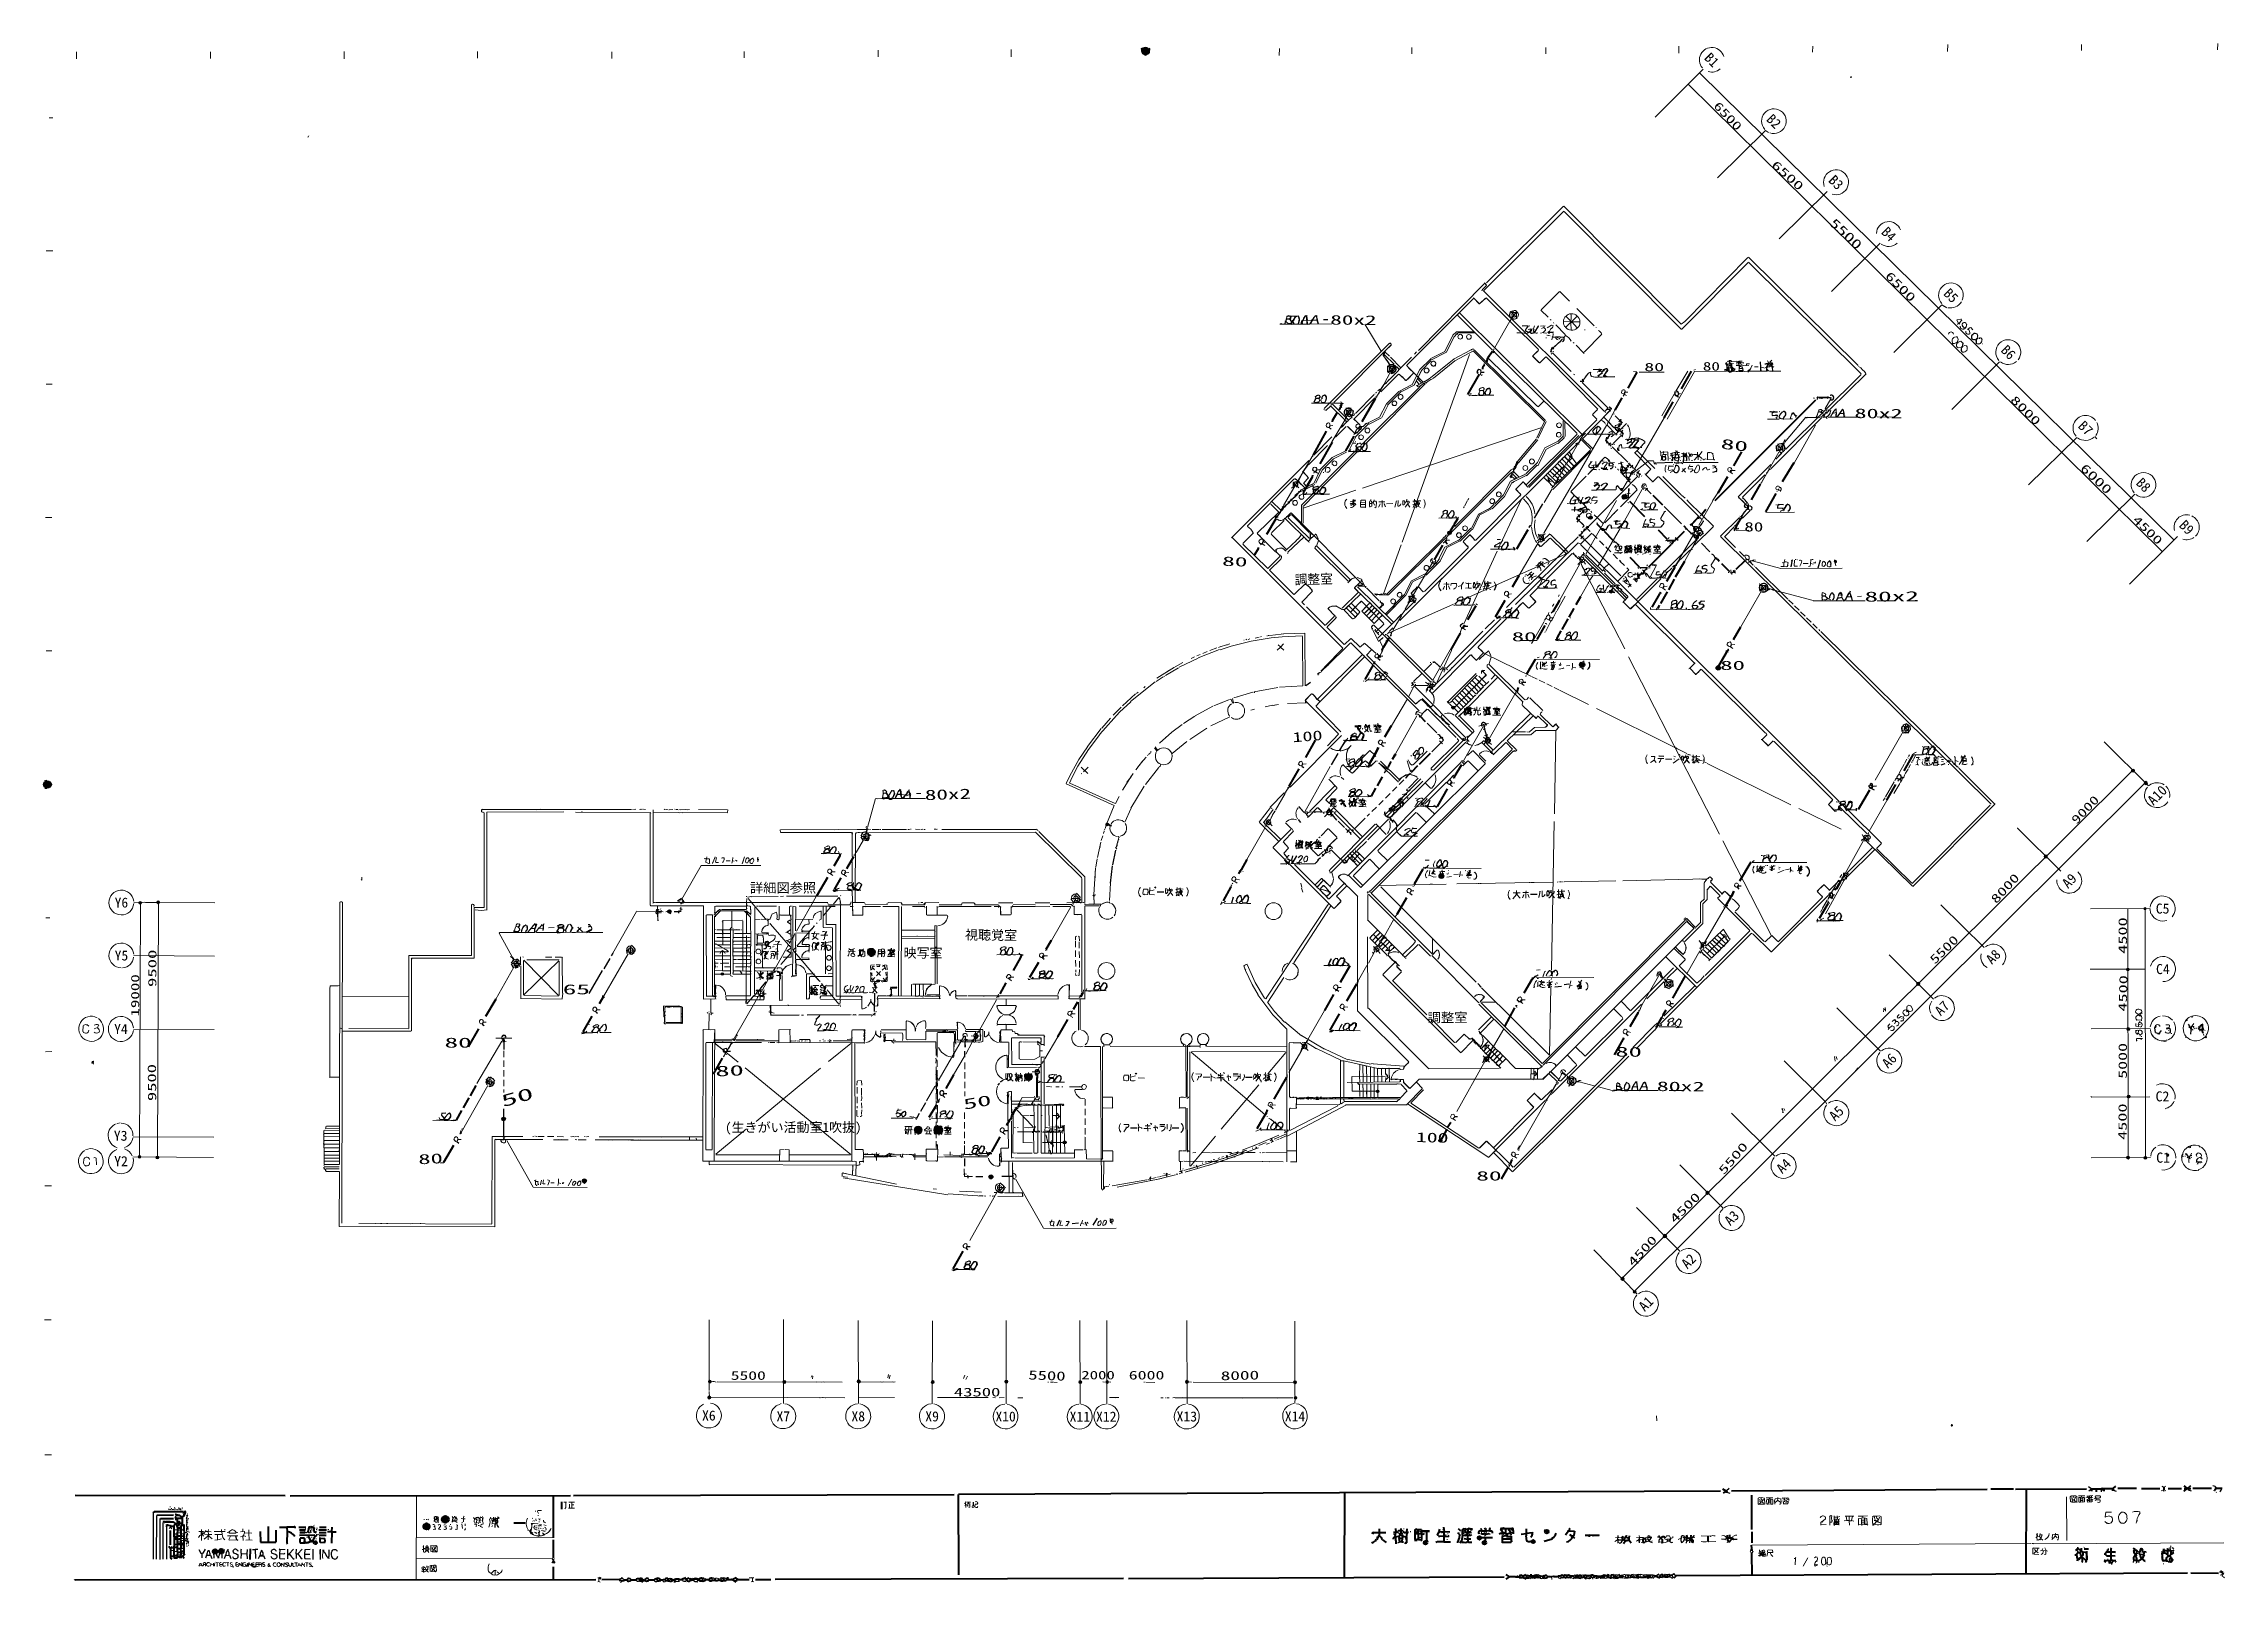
# Model space of a CAD drawing. Header units: millimetres. Extents: x -22015 to 140060, y -26591 to 87788.
import ezdxf
from ezdxf.enums import TextEntityAlignment as Align

# ---------------------------------------------------------------- set-up
doc = ezdxf.new("R2010")
doc.units = ezdxf.units.MM
doc.linetypes.add('CENTER', pattern=[629.404438, 461.947508, -83.728465, 0, -83.728465])
doc.linetypes.add('DASHED', pattern=[716.562987, 474.532405, -242.030582])
for name, color, linetype, lineweight in [('A_DASHED', 8, 'DASHED', 15), ('A_HATCH', 252, 'CONTINUOUS', 15), ('A_MED', 9, 'CONTINUOUS', 20), ('A_THIN', 8, 'CONTINUOUS', 15), ('AXIS', 1, 'CONTINUOUS', 15), ('AXIS_SYM', 1, 'CONTINUOUS', 20), ('AXIS_TEXT', 1, 'CONTINUOUS', 13), ('CHECK', 2, 'CONTINUOUS', 35), ('DIM', 3, 'CONTINUOUS', 15), ('DIM_TEXT', 3, 'CONTINUOUS', 13), ('FRAME', 8, 'CONTINUOUS', 90), ('FRAME_TEXT', 8, 'CONTINUOUS', 30), ('L_CENTER', 30, 'CENTER', 9), ('P_DASHED', 200, 'DASHED', 25), ('P_LEADER', 140, 'CONTINUOUS', 20), ('P_NOMARK', 6, 'CONTINUOUS', 35), ('P_R', 5, 'CONTINUOUS', 40), ('P_R_MARK', 5, 'CONTINUOUS', 25), ('P_SIZE', 140, 'CONTINUOUS', 13), ('SYM', 4, 'CONTINUOUS', 25), ('TEXT', 7, 'CONTINUOUS', 13), ('TEXT_SHAPE', 7, 'CONTINUOUS', 30)]:
    doc.layers.add(name, color=color, linetype=linetype, lineweight=lineweight)
doc.styles.add('JP', font='msgothic.ttc')

msp = doc.modelspace()

# ---------------------------------------------------------------- texts
at = {"layer": 'AXIS_TEXT', "style": 'JP'}
for s, height, rotation, p in [('B1', 737.2, -45, (101966, 86580)), ('B2', 735.9, -45, (106576, 82018)), ('B3', 743.9, -45, (111199, 77473)), ('B4', 740.4, -45, (115121, 73627)), ('B5', 740.3, -45, (119742, 69067)), ('B6', 743.5, -45, (124001, 64851)), ('B7', 748.4, -45, (129745, 59210)), ('B8', 736.9, -45, (134047, 54984)), ('B9', 746.7, -45, (137256, 51831)), ('A10', 748.9, 45, (135062, 31925)), ('A9', 741.8, 45, (128534, 25566)), ('A8', 744, 45, (122878, 19916)), ('A7', 741.6, 45, (119070, 16093)), ('A6', 748.3, 45, (115152, 12193)), ('A5', 753.7, 45, (111220, 8282)), ('A4', 746.8, 45, (107298, 4363)), ('A3', 747.7, 45, (103437, 502)), ('A2', 745.8, 45, (100237, -2703)), ('A1', 742.9, 45, (97070, -5877))]:
    msp.add_text(s, height=height, rotation=rotation, dxfattribs=at).set_placement(p, align=Align.MIDDLE_CENTER)
for s, height, p in [('Y6', 738.7, (-16233, 23943)), ('C5', 747.9, (135469, 23496)), ('Y5', 739.5, (-16231, 20007)), ('C4', 749.5, (135489, 18997)), ('Y4', 745.8, (-16269, 14545)), ('C2', 752.2, (135458, 9535)), ('Y3', 747.1, (-16291, 6612)), ('Y2', 747.5, (-16262, 4719)), ('C1', 758.5, (135508, 4983)), ('X6', 745, (27427, -14186)), ('X7', 744.2, (32959, -14238)), ('X8', 745.8, (38528, -14244)), ('X9', 749.1, (44016, -14251)), ('X10', 739.2, (49480, -14260)), ('X11', 747.5, (55000, -14269)), ('X12', 745.8, (56961, -14265)), ('X13', 746.8, (62948, -14257)), ('X14', 741.9, (70989, -14247))]:
    msp.add_text(s, height=height, dxfattribs=at).set_placement(p, align=Align.MIDDLE_CENTER)
at = {"layer": 'DIM_TEXT', "style": 'JP'}
for s, height, rotation, width, p in [('6500', 627.1, -46.44702, 1.507513, (102045, 83119)), ('6500', 627, -42.01086, 1.656336, (106346, 78701)), ('5500', 694.8, -43.20351, 1.518846, (110648, 74377)), ('6500', 627.1, -44.97249, 1.615424, (114799, 70476)), ('8000', 610.1, -44.51239, 1.632702, (124113, 61253)), ('6000', 660.9, -43.45939, 1.55837, (129290, 56160)), ('4500', 610.1, -44.24451, 1.605073, (133199, 52335)), ('9000', 641.6, 46.35027, 1.439488, (129075, 29713)), ('8000', 641.7, 47.25861, 1.505369, (123102, 23817)), ('4500', 643.7, 89.83451, 1.548141, (132820, 20131)), ('5500', 658.4, 44.38986, 1.428604, (118541, 19320)), ('9500', 609.9, 89.83451, 1.675695, (-13638, 17663)), ('19000', 609.9, 89.83451, 1.517819, (-14915, 15465)), ('4500', 609.8, 88.48285, 1.634448, (132793, 15825)), ('5000', 626.8, 89.83451, 1.563033, (132810, 10841)), ('9500', 626.8, 90.45238, 1.616799, (-13643, 9186)), ('4500', 626.8, 89.83451, 1.589982, (132797, 6297)), ('5500', 624.8, 49.17828, 1.65418, (102864, 3666)), ('4500', 641.6, 44.86155, 1.585005, (99218, 57)), ('4500', 624.8, 47.08444, 1.586771, (96113, -3140)), ('5500', 641.9, 0.05391, 1.491155, (29053, -11536)), ('5500', 675.8, -1.98585, 1.503929, (51161, -11504)), ('2000', 625, 0.05391, 1.463693, (55107, -11495)), ('6000', 641.9, 0.05391, 1.517547, (58631, -11509)), ('8000', 658.7, 1.26916, 1.594611, (65473, -11567)), ('43500', 641.9, 0.05391, 1.583528, (45634, -12771))]:
    msp.add_text(s, height=height, rotation=rotation, dxfattribs=dict(at, width=width)).set_placement(p)
at = {"layer": 'P_SIZE', "style": 'JP'}
for s, height, rotation, width, p in [('80x2', 709.5, -0.51738, 1.778818, (73609, 66903)), ('80', 608.1, 0.05391, 1.782935, (96946, 63441)), ('80', 641.9, 0.05391, 1.451567, (101300, 63479)), ('80x2', 709.5, -0.54119, 1.850442, (112569, 59956)), ('80', 743.6, -6.84062, 2, (102599, 57694)), ('80', 692.6, 0.05391, 1.492121, (104383, 51523)), ('80', 692.7, -2.23041, 2, (65560, 48981)), ('80x2', 743.2, 0.52997, 2, (113315, 46306)), ('80', 675.7, 0.05391, 2, (87097, 43365)), ('80', 675.7, 0.05391, 2, (102591, 41234)), ('100', 726.1, 4.50685, 1.509083, (70826, 35853)), ('80x2', 760, 1.78439, 1.660734, (43487, 31554)), ('65', 743.2, 0.05391, 2, (16566, 17117)), ('80', 743.2, 0.05391, 2, (7779, 13156)), ('80', 726.4, -0.66925, 2, (94787, 12497)), ('80', 776.9, 2.20842, 2, (27923, 11016)), ('50', 894.6, 15.41806, 2, (12125, 8728)), ('80x2', 709.5, -0.39242, 1.838541, (97873, 9932)), ('50', 776.6, 9.83895, 2, (46399, 8543)), ('100', 726.4, -1.46934, 1.632289, (79967, 6144)), ('80', 743.1, 2.77184, 1.801295, (5849, 4483)), ('80', 692.6, 0.05391, 2, (84457, 3279))]:
    msp.add_text(s, height=height, rotation=rotation, dxfattribs=dict(at, width=width)).set_placement(p)
at = {"layer": 'TEXT', "style": 'JP'}
for s, height, rotation, width, p in [('調整室', 709.4, 1.41376, 0.979197, (70968, 47590)), ('詳細図参照', 709.4, 0.05391, 1.017228, (30479, 24680)), ('視聴覚室', 709.5, -0.75643, 0.996822, (46464, 21202)), ('映写室', 709.4, 0.05391, 0.994941, (41899, 19843)), ('調整室', 692.6, 0.05391, 1.051823, (80832, 15049)), ('(生きがい活動室1吹抜)', 709.44, 0.05391, 0.998353, (28632, 6875))]:
    msp.add_text(s, height=height, rotation=rotation, dxfattribs=dict(at, width=width)).set_placement(p)

# ---------------------------------------------------------------- hatches: boundary and pattern name
at = {"layer": 'DIM'}
h = msp.add_hatch(color=7, dxfattribs=at)
h.dxf.hatch_style = 1
edge = h.paths.add_edge_path()
edge.add_arc((133274, 33746), 117, 0, 360)
h = msp.add_hatch(color=7, dxfattribs=at)
h.dxf.hatch_style = 1
edge = h.paths.add_edge_path()
edge.add_arc((134216, 32825), 129, 0, 360)
h = msp.add_hatch(color=7, dxfattribs=at)
h.dxf.hatch_style = 1
edge = h.paths.add_edge_path()
edge.add_arc((126779, 27369), 120, 0, 360)
h = msp.add_hatch(color=7, dxfattribs=at)
h.dxf.hatch_style = 1
edge = h.paths.add_edge_path()
edge.add_arc((-14833, 23926), 105, 0, 360)
h = msp.add_hatch(color=7, dxfattribs=at)
h.dxf.hatch_style = 1
edge = h.paths.add_edge_path()
edge.add_arc((-13503, 23966), 107, 0, 360)
h = msp.add_hatch(color=7, dxfattribs=at)
h.dxf.hatch_style = 1
edge = h.paths.add_edge_path()
edge.add_arc((134168, 23494), 90, 0, 360)
h = msp.add_hatch(color=7, dxfattribs=at)
h.dxf.hatch_style = 1
edge = h.paths.add_edge_path()
edge.add_arc((117304, 17910), 123, 0, 360)
h = msp.add_hatch(color=7, dxfattribs=at)
h.dxf.hatch_style = 1
edge = h.paths.add_edge_path()
edge.add_arc((132890, 18960), 99.2, 0, 360)
h = msp.add_hatch(color=7, dxfattribs=at)
h.dxf.hatch_style = 1
edge = h.paths.add_edge_path()
edge.add_arc((132918, 14542), 108, 0, 360)
h = msp.add_hatch(color=7, dxfattribs=at)
h.dxf.hatch_style = 1
edge = h.paths.add_edge_path()
edge.add_arc((132944, 9523), 114, 0, 360)
h = msp.add_hatch(color=7, dxfattribs=at)
h.dxf.hatch_style = 1
edge = h.paths.add_edge_path()
edge.add_arc((-14883, 5049), 99.2, 0, 360)
h = msp.add_hatch(color=7, dxfattribs=at)
h.dxf.hatch_style = 1
edge = h.paths.add_edge_path()
edge.add_arc((-13562, 4997), 105, 0, 360)
h = msp.add_hatch(color=7, dxfattribs=at)
h.dxf.hatch_style = 1
edge = h.paths.add_edge_path()
edge.add_arc((132897, 4982), 107, 0, 360)
h = msp.add_hatch(color=7, dxfattribs=at)
h.dxf.hatch_style = 1
edge = h.paths.add_edge_path()
edge.add_arc((134182, 4973), 103, 0, 360)
h = msp.add_hatch(color=7, dxfattribs=at)
h.dxf.hatch_style = 1
edge = h.paths.add_edge_path()
edge.add_arc((135843, 5168), 90, 0, 360)
h = msp.add_hatch(color=7, dxfattribs=at)
h.dxf.hatch_style = 1
edge = h.paths.add_edge_path()
edge.add_arc((101647, 2364), 120, 0, 360)
h = msp.add_hatch(color=7, dxfattribs=at)
h.dxf.hatch_style = 1
edge = h.paths.add_edge_path()
edge.add_arc((98482, -853), 135, 0, 360)
h = msp.add_hatch(color=7, dxfattribs=at)
h.dxf.hatch_style = 1
edge = h.paths.add_edge_path()
edge.add_arc((95332, -4029), 120, 0, 360)
h = msp.add_hatch(color=7, dxfattribs=at)
h.dxf.hatch_style = 1
edge = h.paths.add_edge_path()
edge.add_arc((96232, -4995), 101, 0, 360)
h = msp.add_hatch(color=7, dxfattribs=at)
h.dxf.hatch_style = 1
edge = h.paths.add_edge_path()
edge.add_arc((27453, -12847), 114, 0, 360)
h = msp.add_hatch(color=7, dxfattribs=at)
h.dxf.hatch_style = 1
edge = h.paths.add_edge_path()
edge.add_arc((27500, -11670), 105, 0, 360)
h = msp.add_hatch(color=7, dxfattribs=at)
h.dxf.hatch_style = 1
edge = h.paths.add_edge_path()
edge.add_arc((33040, -11690), 114, 0, 360)
h = msp.add_hatch(color=7, dxfattribs=at)
h.dxf.hatch_style = 1
edge = h.paths.add_edge_path()
edge.add_arc((38563, -11657), 122, 0, 360)
h = msp.add_hatch(color=7, dxfattribs=at)
h.dxf.hatch_style = 1
edge = h.paths.add_edge_path()
edge.add_arc((44068, -11699), 113, 0, 360)
h = msp.add_hatch(color=7, dxfattribs=at)
h.dxf.hatch_style = 1
edge = h.paths.add_edge_path()
edge.add_arc((49533, -11669), 115, 0, 360)
h = msp.add_hatch(color=7, dxfattribs=at)
h.dxf.hatch_style = 1
edge = h.paths.add_edge_path()
edge.add_arc((55023, -11706), 110, 0, 360)
h = msp.add_hatch(color=7, dxfattribs=at)
h.dxf.hatch_style = 1
edge = h.paths.add_edge_path()
edge.add_arc((57029, -11696), 103, 0, 360)
h = msp.add_hatch(color=7, dxfattribs=at)
h.dxf.hatch_style = 1
edge = h.paths.add_edge_path()
edge.add_arc((62957, -11683), 113, 0, 360)
h = msp.add_hatch(color=7, dxfattribs=at)
h.dxf.hatch_style = 1
edge = h.paths.add_edge_path()
edge.add_arc((70996, -11711), 112, 0, 360)
h = msp.add_hatch(color=7, dxfattribs=at)
h.dxf.hatch_style = 1
edge = h.paths.add_edge_path()
edge.add_arc((71023, -12874), 108, 0, 360)
at = {"layer": 'FRAME'}
h = msp.add_hatch(color=7, dxfattribs=at)
h.dxf.hatch_style = 1
edge = h.paths.add_edge_path()
edge.add_arc((6442, -22431), 207, 0, 360)
h = msp.add_hatch(color=7, dxfattribs=at)
h.dxf.hatch_style = 1
edge = h.paths.add_edge_path()
edge.add_arc((7836, -21908), 228, 0, 360)
h = msp.add_hatch(color=7, dxfattribs=at)
h.dxf.hatch_style = 1
edge = h.paths.add_edge_path()
edge.add_arc((-9275, -24296), 143, 0, 360)
h = msp.add_hatch(color=7, dxfattribs=at)
h.dxf.hatch_style = 1
edge = h.paths.add_edge_path()
edge.add_arc((-8811, -24274), 150, 0, 360)
h = msp.add_hatch(color=7, dxfattribs=at)
h.dxf.hatch_style = 1
edge = h.paths.add_edge_path()
edge.add_arc((-1814, -23643), 90, 0, 360)
h = msp.add_hatch(color=7, dxfattribs=at)
h.dxf.hatch_style = 1
edge = h.paths.add_edge_path()
edge.add_arc((80686, -23641), 111, 0, 360)
h = msp.add_hatch(color=7, dxfattribs=at)
h.dxf.hatch_style = 1
edge = h.paths.add_edge_path()
edge.add_arc((84693, -23291), 105, 0, 360)
h = msp.add_hatch(color=7, dxfattribs=at)
h.dxf.hatch_style = 1
edge = h.paths.add_edge_path()
edge.add_arc((85067, -23639), 114, 0, 360)
h = msp.add_hatch(color=7, dxfattribs=at)
h.dxf.hatch_style = 1
edge = h.paths.add_edge_path()
edge.add_arc((88691, -23558), 95.4, 0, 360)
h = msp.add_hatch(color=7, dxfattribs=at)
h.dxf.hatch_style = 1
edge = h.paths.add_edge_path()
edge.add_arc((89701, -22820), 115, 0, 360)
at = {"layer": 'SYM'}
h = msp.add_hatch(color=7, dxfattribs=at)
h.dxf.hatch_style = 1
edge = h.paths.add_edge_path()
edge.add_arc((82745, 38434), 111, 0, 360)
h = msp.add_hatch(color=7, dxfattribs=at)
h.dxf.hatch_style = 1
edge = h.paths.add_edge_path()
edge.add_arc((12168, 7854), 132, 0, 360)
h = msp.add_hatch(color=7, dxfattribs=at)
h.dxf.hatch_style = 1
edge = h.paths.add_edge_path()
edge.add_arc((53868, 6112), 111, 0, 360)
h = msp.add_hatch(color=7, dxfattribs=at)
h.dxf.hatch_style = 1
edge = h.paths.add_edge_path()
edge.add_arc((48387, 3553), 147, 0, 360)
at = {"layer": 'TEXT_SHAPE'}
h = msp.add_hatch(color=7, dxfattribs=at)
h.dxf.hatch_style = 1
edge = h.paths.add_edge_path()
edge.add_arc((59878, 87232), 283, 0, 360)
h = msp.add_hatch(color=7, dxfattribs=at)
h.dxf.hatch_style = 1
edge = h.paths.add_edge_path()
edge.add_arc((95474, 54107), 162, 0, 360)
h = msp.add_hatch(color=7, dxfattribs=at)
h.dxf.hatch_style = 1
edge = h.paths.add_edge_path()
edge.add_arc((92960, 52557), 119, 0, 360)
h = msp.add_hatch(color=7, dxfattribs=at)
h.dxf.hatch_style = 1
edge = h.paths.add_edge_path()
edge.add_arc((82474, 51425), 131, 0, 360)
h = msp.add_hatch(color=7, dxfattribs=at)
h.dxf.hatch_style = 1
edge = h.paths.add_edge_path()
edge.add_arc((94483, 47060), 110, 0, 360)
h = msp.add_hatch(color=7, dxfattribs=at)
h.dxf.hatch_style = 1
edge = h.paths.add_edge_path()
edge.add_arc((92326, 41612), 193, 0, 360)
h = msp.add_hatch(color=7, dxfattribs=at)
h.dxf.hatch_style = 1
edge = h.paths.add_edge_path()
edge.add_arc((102443, 41382), 157, 0, 360)
h = msp.add_hatch(color=7, dxfattribs=at)
h.dxf.hatch_style = 1
edge = h.paths.add_edge_path()
edge.add_arc((-21738, 32718), 277, 0, 360)
h = msp.add_hatch(color=7, dxfattribs=at)
h.dxf.hatch_style = 1
edge = h.paths.add_edge_path()
edge.add_arc((57039, 29756), 101, 0, 360)
h = msp.add_hatch(color=7, dxfattribs=at)
h.dxf.hatch_style = 1
edge = h.paths.add_edge_path()
edge.add_arc((81875, 25914), 175, 0, 360)
h = msp.add_hatch(color=7, dxfattribs=at)
h.dxf.hatch_style = 1
edge = h.paths.add_edge_path()
edge.add_arc((24491, 23272), 131, 0, 360)
h = msp.add_hatch(color=7, dxfattribs=at)
h.dxf.hatch_style = 1
edge = h.paths.add_edge_path()
edge.add_arc((39502, 20266), 272, 0, 360)
h = msp.add_hatch(color=7, dxfattribs=at)
h.dxf.hatch_style = 1
edge = h.paths.add_edge_path()
edge.add_arc((28428, 18631), 90, 0, 360)
h = msp.add_hatch(color=7, dxfattribs=at)
h.dxf.hatch_style = 1
edge = h.paths.add_edge_path()
edge.add_arc((39997, 18118), 90, 0, 360)
h = msp.add_hatch(color=7, dxfattribs=at)
h.dxf.hatch_style = 1
edge = h.paths.add_edge_path()
edge.add_arc((51190, 10978), 261, 0, 360)
h = msp.add_hatch(color=7, dxfattribs=at)
h.dxf.hatch_style = 1
edge = h.paths.add_edge_path()
edge.add_arc((77124, 9910), 90, 0, 360)
h = msp.add_hatch(color=7, dxfattribs=at)
h.dxf.hatch_style = 1
edge = h.paths.add_edge_path()
edge.add_arc((42985, 7044), 270, 0, 360)
h = msp.add_hatch(color=7, dxfattribs=at)
h.dxf.hatch_style = 1
edge = h.paths.add_edge_path()
edge.add_arc((44484, 7030), 309, 0, 360)
h = msp.add_hatch(color=7, dxfattribs=at)
h.dxf.hatch_style = 1
edge = h.paths.add_edge_path()
edge.add_arc((81789, 6249), 112, 0, 360)
h = msp.add_hatch(color=7, dxfattribs=at)
h.dxf.hatch_style = 1
edge = h.paths.add_edge_path()
edge.add_arc((18176, 3255), 149, 0, 360)

# ---------------------------------------------------------------- linework, layer by layer
at = {"layer": 'A_DASHED', "lineweight": 15}
for p, q in [((92082, 52351), (95787, 48684)), ((84050, 39018), (85840, 40843)), ((54680, 21088), (54691, 18757)), ((76836, 21548), (77852, 20535)), ((15286, 19876), (16489, 19883)), ((54954, 21021), (54968, 19078)), ((44392, 12210), (44414, 9219)), ((38441, 10229), (38436, 8658)), ((44314, 5724), (44321, 11079)), ((55381, 9333), (55398, 5582)), ((14723, 6557), (16671, 6538)), ((67017, 5240), (64458, 4378))]:
    msp.add_line(p, q, dxfattribs=at)
at = {"layer": 'A_HATCH', "lineweight": 15}
for p, q in [((84650, 40761), (85190, 40221)), ((83315, 38304), (82679, 38930)), ((83486, 38478), (82866, 39121)), ((83053, 39307), (83678, 38683)), ((83243, 39504), (83864, 38868)), ((84234, 39236), (83604, 39880)), ((84166, 40440), (84787, 39802)), ((29024, 21075), (27864, 21083)), ((29013, 21638), (27865, 21637)), ((28030, 21348), (29016, 21352)), ((28201, 21923), (29014, 21912)), ((30231, 21351), (29220, 21351)), ((29236, 21077), (29943, 21075)), ((30533, 21640), (29335, 21640)), ((76996, 21389), (76820, 21191)), ((77158, 21209), (76974, 21004)), ((27869, 19714), (29037, 19724)), ((27870, 19987), (29025, 19981)), ((28164, 20810), (29023, 20811)), ((30247, 20812), (29218, 20811)), ((29942, 20561), (29226, 20563)), ((30512, 19986), (29228, 19980)), ((30512, 20274), (29229, 20269)), ((29840, 20566), (29230, 20557)), ((30515, 19714), (29566, 19713)), ((77690, 20711), (77512, 20533)), ((77857, 20494), (77757, 20391)), ((29229, 18868), (29767, 18869)), ((29229, 18613), (30511, 18611)), ((30502, 19411), (29231, 19426)), ((29327, 18871), (29768, 18862)), ((29395, 19155), (29937, 19161)), ((30226, 19159), (29395, 19155)), ((85052, 13306), (84843, 13092)), ((85163, 13043), (85016, 12897)), ((85465, 12995), (85196, 12722)), ((85456, 13002), (85203, 12716)), ((76046, 10606), (76032, 11869)), ((86164, 12280), (85922, 12013)), ((-1180, 6774), (-36, 6764)), ((-1180, 6542), (-45, 6536)), ((-1162, 7017), (-44, 7003)), ((-1181, 6255), (-50, 6259)), ((-1169, 5986), (-39, 5984)), ((-1167, 5177), (-49, 5174)), ((-1165, 5711), (-48, 5704)), ((-1160, 4944), (-42, 4948)), ((-1158, 5440), (-49, 5445)), ((-1169, 4717), (-42, 4719)), ((-1161, 4483), (-43, 4466)), ((-1006, 3959), (-40, 3959))]:
    msp.add_line(p, q, dxfattribs=at)
at = {"layer": 'A_HATCH', "lineweight": 20}
for p, q in [((83819, 40069), (84436, 39445)), ((82466, 38725), (83099, 38107)), ((77159, 21218), (76936, 20954)), ((27862, 20572), (29023, 20558)), ((77528, 20868), (77235, 20612)), ((77510, 20874), (77363, 20712)), ((75813, 11898), (75778, 11024)), ((76318, 10606), (76293, 11789)), ((76611, 10607), (76604, 11717)), ((76874, 10607), (76859, 11667)), ((77147, 10616), (77122, 11603)), ((77438, 10608), (77409, 11612)), ((78013, 10608), (77986, 11595)), ((85795, 12666), (85531, 12387)), ((85985, 12475), (85729, 12205)), ((86185, 12284), (85914, 12022)), ((86390, 12088), (86110, 11792)), ((-1047, 7134), (-52, 7135)), ((-47, 7329), (-996, 7319)), ((-43, 4302), (-1161, 4301)), ((-44, 4145), (-1039, 4144))]:
    msp.add_line(p, q, dxfattribs=at)
at = {"layer": 'A_MED', "lineweight": 20}
for p, q in [((105955, 81338), (106190, 81173)), ((-2309, 80932), (-2341, 80880)), ((85143, 69925), (85042, 69946)), ((84688, 68455), (84324, 68817)), ((84699, 68462), (84681, 68428)), ((90651, 69369), (89274, 68001)), ((91388, 68655), (90672, 69368)), ((93230, 66800), (91940, 68109)), ((69952, 66985), (69851, 66931)), ((71241, 66933), (69851, 66944)), ((69971, 66997), (69970, 66946)), ((69970, 66948), (70241, 66938)), ((69970, 66945), (72089, 66943)), ((70317, 67140), (70487, 66989)), ((70358, 67335), (70369, 67504)), ((71241, 67519), (70378, 67521)), ((70668, 67452), (70576, 67322)), ((70602, 67541), (70663, 67490)), ((70606, 67544), (70675, 67460)), ((73731, 66952), (70886, 66940)), ((71597, 67215), (72614, 67241)), ((71885, 67236), (71598, 67213)), ((71893, 67235), (71916, 66947)), ((72519, 67575), (72283, 67276)), ((72313, 67235), (72614, 67235)), ((76190, 66936), (77384, 64920)), ((86946, 67146), (85838, 65187)), ((88287, 66785), (88106, 66466)), ((88125, 66453), (88177, 66397)), ((88137, 66558), (88127, 66456)), ((88306, 66772), (88141, 66557)), ((88433, 66818), (88298, 66781)), ((88510, 66584), (88315, 66525)), ((88766, 66549), (88680, 66390)), ((88781, 66814), (88707, 66578)), ((88778, 66815), (88713, 66578)), ((89112, 66798), (89044, 66782)), ((89256, 67969), (89799, 67444)), ((89485, 66677), (89314, 66614)), ((89611, 66484), (89442, 66313)), ((89488, 66680), (89602, 66563)), ((89506, 66778), (89492, 66676)), ((89572, 66808), (89505, 66774)), ((89600, 66559), (89604, 66491)), ((89739, 66661), (90041, 66863)), ((89963, 67272), (90030, 67220)), ((90047, 66868), (90160, 66843)), ((90163, 66829), (90156, 66728)), ((90204, 67061), (90228, 67014)), ((91564, 67096), (91948, 66669)), ((91604, 67113), (92163, 67099)), ((92534, 66528), (92534, 66494)), ((78093, 65353), (73879, 61114)), ((77668, 64884), (77567, 64832)), ((77743, 65013), (77662, 64882)), ((78125, 65377), (77749, 65008)), ((78056, 65509), (78123, 65447)), ((78136, 65431), (78101, 65347)), ((78130, 65450), (78123, 65382)), ((82259, 64844), (81072, 64252)), ((82801, 65960), (82247, 64851)), ((82961, 66345), (82715, 66111)), ((84252, 64953), (82855, 64220)), ((91970, 58795), (85813, 64858)), ((88115, 66437), (88379, 66328)), ((88179, 66398), (88336, 66351)), ((88400, 66338), (88451, 66338)), ((88778, 66264), (89044, 66286)), ((89079, 65033), (89028, 64918)), ((89823, 66340), (89823, 66238)), ((89928, 66339), (89914, 66237)), ((90005, 64987), (90017, 64920)), ((90144, 65155), (90010, 64989)), ((90074, 65225), (90141, 65157)), ((90195, 66360), (90110, 66342)), ((90179, 66188), (90156, 65986)), ((90596, 65567), (90159, 65157)), ((90700, 65603), (90598, 65569)), ((90652, 65867), (90651, 65817)), ((90713, 65964), (90665, 65861)), ((90703, 65972), (90974, 65962)), ((91098, 66083), (90977, 65949)), ((91669, 65567), (91736, 65516)), ((93770, 66208), (93803, 66208)), ((119991, 65486), (119872, 65502)), ((120145, 65997), (120009, 65969)), ((120193, 65219), (120277, 65167)), ((120229, 65642), (120229, 65608)), ((120265, 65602), (120464, 65666)), ((120481, 65673), (120626, 65514)), ((120619, 65507), (120560, 65255)), ((120754, 65341), (120889, 65330)), ((77561, 64590), (77904, 64122)), ((77574, 64590), (78038, 63920)), ((78045, 63303), (77643, 62556)), ((78294, 63473), (78380, 63408)), ((78528, 63617), (78435, 63393)), ((78484, 63767), (78586, 63733)), ((79327, 63931), (79327, 63779)), ((79813, 62370), (80392, 63492)), ((91682, 63225), (91797, 63168)), ((92791, 63288), (92397, 62770)), ((92944, 63363), (92791, 63296)), ((92934, 63346), (92992, 63050)), ((93590, 63441), (93436, 63360)), ((93660, 63437), (93797, 63394)), ((93795, 63576), (93661, 63555)), ((93892, 63454), (93797, 63385)), ((103046, 63869), (103080, 63869)), ((103081, 63968), (103589, 63999)), ((103114, 64172), (103303, 64119)), ((103116, 64176), (103287, 64112)), ((103211, 63717), (103243, 63988)), ((103416, 64162), (103318, 64105)), ((103391, 64221), (103425, 64159)), ((103487, 63450), (103973, 63409)), ((103508, 63717), (103597, 63625)), ((103617, 63536), (103549, 63469)), ((104331, 64044), (103829, 64186)), ((103997, 63633), (103974, 63448)), ((103989, 63807), (104247, 63764)), ((104232, 63641), (103994, 63630)), ((104143, 63897), (104024, 63846)), ((104063, 63792), (104199, 63771)), ((104134, 64056), (104152, 63887)), ((104135, 64079), (104334, 64053)), ((104723, 63850), (104148, 63891)), ((104154, 63916), (104353, 63861)), ((104264, 63462), (104399, 63412)), ((104269, 63408), (104756, 63444)), ((104400, 63418), (104654, 63436)), ((104536, 63873), (104502, 63855)), ((104546, 63984), (104534, 63871)), ((104758, 63996), (104554, 63985)), ((106077, 63437), (104756, 63429)), ((104964, 63886), (104758, 63447)), ((104962, 63887), (104815, 63563)), ((113425, 63246), (110723, 60574)), ((72496, 61534), (72662, 61649)), ((72897, 61275), (73079, 61627)), ((73076, 61639), (73223, 61663)), ((76965, 61420), (77654, 62552)), ((77242, 61824), (77062, 61570)), ((77320, 62073), (77240, 61821)), ((80002, 62376), (80070, 62342)), ((80066, 62341), (80100, 62274)), ((80367, 62531), (80197, 62440)), ((80611, 62562), (80224, 62275)), ((81271, 62926), (80632, 62537)), ((80752, 62580), (80736, 62529)), ((83982, 61655), (83899, 61617)), ((84100, 61763), (84016, 61759)), ((84753, 61973), (84613, 61706)), ((84757, 61970), (84662, 61806)), ((84689, 62113), (84677, 62045)), ((84682, 62043), (84744, 61976)), ((84912, 62237), (84692, 62116)), ((85026, 61844), (84961, 61674)), ((85084, 61842), (85294, 62153)), ((85421, 61665), (85760, 61646)), ((92201, 62727), (92235, 62693)), ((93013, 63044), (93512, 62966)), ((94760, 63018), (93523, 62999)), ((94014, 62996), (93912, 63009)), ((99166, 61719), (98252, 60125)), ((72538, 61421), (72490, 61520)), ((72808, 61270), (72750, 61104)), ((72751, 61425), (72805, 61275)), ((72800, 61273), (72902, 61273)), ((72908, 61276), (72979, 61091)), ((73206, 61093), (72969, 61085)), ((73301, 60523), (73125, 60593)), ((73331, 61372), (73209, 61103)), ((74384, 61179), (74450, 61077)), ((74444, 61076), (74595, 61037)), ((74745, 60194), (74745, 60143)), ((74747, 60149), (74832, 60116)), ((74749, 60190), (75164, 60605)), ((74763, 60599), (74848, 60515)), ((74950, 60395), (74851, 60308)), ((74862, 60513), (74947, 60395)), ((74931, 60228), (74931, 60160)), ((75179, 60002), (74970, 59795)), ((75030, 60517), (74981, 60398)), ((75086, 60346), (75068, 60278)), ((75174, 60604), (75242, 60537)), ((94755, 60549), (94293, 59662)), ((114266, 60035), (115503, 60020)), ((73731, 58178), (74683, 59806)), ((74862, 59319), (74930, 59303)), ((75440, 58805), (75372, 58737)), ((75405, 59857), (75717, 59544)), ((75639, 59196), (75464, 58914)), ((75507, 58994), (75518, 58877)), ((75644, 59195), (75513, 58996)), ((75751, 59551), (75866, 59337)), ((90985, 58484), (90535, 58067)), ((90920, 59757), (90924, 58537)), ((91055, 58604), (91017, 58506)), ((91039, 59634), (91059, 58605)), ((92245, 58361), (91945, 57968)), ((92364, 58618), (92179, 58368)), ((92255, 58351), (92976, 57633)), ((92430, 58744), (92285, 58460)), ((93088, 58978), (93122, 58978)), ((93094, 58955), (93255, 58794)), ((93398, 59304), (93110, 58985)), ((93113, 58973), (93233, 58764)), ((93455, 59262), (93366, 58884)), ((93368, 58776), (93741, 58737)), ((93449, 59265), (93377, 58880)), ((93438, 59270), (93490, 59348)), ((93718, 59157), (93441, 58839)), ((93496, 59346), (93564, 59329)), ((93526, 59356), (93719, 59175)), ((93569, 59333), (93721, 59157)), ((94135, 58539), (94153, 58472)), ((94578, 58981), (94321, 58870)), ((94668, 58676), (94481, 58566)), ((95054, 59479), (94779, 59400)), ((94948, 59030), (94961, 58928)), ((95065, 59340), (94964, 59239)), ((95138, 59200), (95038, 59129)), ((95122, 59774), (95044, 59668)), ((95053, 59570), (95120, 59485)), ((95341, 59048), (95221, 58948)), ((96134, 58443), (96101, 58425)), ((96546, 58469), (96993, 58224)), ((106982, 59882), (106101, 59884)), ((109678, 59435), (108079, 56611)), ((72349, 57229), (70134, 53455)), ((72260, 57102), (71923, 56481)), ((72072, 56759), (71962, 56556)), ((74825, 57413), (73853, 56918)), ((75974, 57469), (75021, 57476)), ((75530, 57562), (75482, 57492)), ((75648, 58062), (75493, 57836)), ((75821, 57464), (75506, 57871)), ((75669, 58051), (75512, 57885)), ((75807, 58082), (75671, 58047)), ((76601, 57465), (75787, 57475)), ((75806, 58084), (75926, 57984)), ((75929, 57980), (75860, 57845)), ((75955, 57685), (76042, 57509)), ((75979, 57451), (76046, 57504)), ((89036, 58343), (87583, 56604)), ((89652, 57614), (89024, 56410)), ((91199, 56586), (91426, 57039)), ((91969, 57952), (91212, 56650)), ((91874, 57966), (91359, 57435)), ((91598, 56988), (91867, 56616)), ((93082, 56731), (93013, 56698)), ((93352, 56732), (93346, 56453)), ((93350, 56732), (93351, 56461)), ((94354, 56793), (94041, 57059)), ((94286, 57951), (94454, 58105)), ((94545, 57973), (94442, 57942)), ((95214, 57990), (95085, 57888)), ((95256, 57952), (95223, 57986)), ((95284, 57735), (95242, 57987)), ((95279, 57735), (95256, 57950)), ((95817, 57755), (95287, 57726)), ((95813, 57762), (95288, 57723)), ((96155, 57748), (95816, 57747)), ((95949, 58153), (96053, 58108)), ((96088, 55858), (97215, 56727)), ((96693, 57764), (96558, 57729)), ((96983, 58205), (96979, 58120)), ((96983, 58205), (96979, 58120)), ((105590, 55029), (106941, 57420)), ((70847, 55187), (70883, 55138)), ((71132, 55129), (71032, 55008)), ((71572, 55906), (71236, 55278)), ((71237, 55237), (71748, 54735)), ((71629, 55112), (71843, 54881)), ((71634, 55118), (71819, 54869)), ((72374, 56276), (72284, 56109)), ((72287, 56095), (72448, 55972)), ((72509, 55935), (72717, 55831)), ((72524, 55961), (72624, 55875)), ((73015, 56071), (72536, 55103)), ((72735, 56112), (72599, 56101)), ((72599, 56104), (72836, 56104)), ((73267, 56260), (73242, 55974)), ((87034, 55887), (82624, 51482)), ((86998, 55580), (87031, 55562)), ((87288, 56036), (87043, 55903)), ((87277, 55249), (87068, 55114)), ((87095, 55584), (87315, 55452)), ((87098, 55662), (87098, 55594)), ((87222, 56001), (87238, 55933)), ((87308, 56374), (87226, 56110)), ((87298, 56323), (87247, 56187)), ((87430, 56304), (87254, 56101)), ((87371, 56356), (87303, 56322)), ((87894, 55177), (87400, 54679)), ((88981, 56441), (88182, 55663)), ((89818, 55217), (90150, 54859)), ((89876, 55229), (90045, 55215)), ((90197, 54852), (90529, 55474)), ((90283, 55715), (90283, 55682)), ((90623, 56053), (90657, 56053)), ((90792, 55918), (90792, 55868)), ((90912, 56158), (90809, 55891)), ((90980, 56311), (90979, 56155)), ((93143, 56166), (92742, 55766)), ((93081, 56105), (92742, 55766)), ((93004, 56705), (92811, 56368)), ((92831, 56427), (92831, 56326)), ((93014, 56697), (92835, 56429)), ((93181, 56451), (93044, 56424)), ((93185, 56444), (93174, 56292)), ((93352, 56326), (93181, 56262)), ((93351, 56466), (93182, 56448)), ((93352, 56445), (93420, 56445)), ((94334, 56400), (94588, 56393)), ((94351, 56400), (94624, 56385)), ((94528, 56600), (94661, 56467)), ((94542, 56623), (94654, 56461)), ((94725, 56639), (94555, 56629)), ((94726, 56643), (94557, 56614)), ((95387, 56660), (94997, 56543)), ((95223, 56614), (94997, 56542)), ((95232, 56361), (95195, 56152)), ((95266, 56362), (95317, 56362)), ((95307, 55802), (95614, 55486)), ((95308, 56328), (95319, 56142)), ((95316, 56361), (95567, 56205)), ((95317, 56349), (95316, 56142)), ((95316, 56142), (95396, 56054)), ((95333, 56381), (95525, 56169)), ((95582, 55878), (95648, 55525)), ((95595, 55890), (95963, 55874)), ((95630, 55498), (95662, 55419)), ((95674, 55549), (95638, 55499)), ((95769, 55301), (95669, 55230)), ((95978, 55778), (95832, 55503)), ((96097, 56446), (95908, 56263)), ((95976, 55775), (96111, 55777)), ((96319, 56136), (96056, 56000)), ((99841, 56658), (102432, 56654)), ((106223, 56121), (106056, 55862)), ((70549, 53652), (70288, 53473)), ((70501, 53627), (70299, 53456)), ((70811, 53988), (70828, 53971)), ((70899, 54109), (70933, 54075)), ((71153, 54901), (71266, 54777)), ((71248, 54411), (71229, 54344)), ((71546, 54556), (71648, 54525)), ((71584, 54310), (71646, 54046)), ((71590, 54312), (71635, 54044)), ((71877, 54419), (71788, 54321)), ((71797, 54296), (72221, 54296)), ((71798, 54295), (72221, 54304)), ((72474, 55012), (71862, 54710)), ((72307, 54890), (72188, 54881)), ((72371, 54813), (72284, 54673)), ((72374, 54398), (72340, 54330)), ((72391, 54805), (72645, 54892)), ((72677, 54667), (72729, 54550)), ((72812, 54550), (72873, 54328)), ((72831, 54547), (72831, 54331)), ((73251, 54516), (73110, 54338)), ((73114, 54297), (73559, 54298)), ((73191, 54800), (73259, 54688)), ((77792, 53585), (78267, 53592)), ((86552, 54124), (85646, 53217)), ((86491, 54241), (85838, 53591)), ((87080, 55101), (86567, 54116)), ((87417, 54667), (87367, 54647)), ((87404, 54656), (87768, 54284)), ((87769, 54273), (87707, 54157)), ((90319, 55037), (90175, 54860)), ((91733, 54199), (91452, 53847)), ((91498, 54469), (92633, 53350)), ((91802, 53846), (91633, 53828)), ((91795, 53866), (91634, 53823)), ((91746, 54209), (92048, 53966)), ((92046, 53852), (92103, 53638)), ((92101, 54098), (92055, 53978)), ((92076, 53849), (92228, 53796)), ((92395, 54079), (92255, 53778)), ((92329, 53627), (92412, 53589)), ((92813, 54107), (92541, 53938)), ((92926, 54026), (92721, 53681)), ((92924, 54033), (92823, 54101)), ((94837, 54612), (93939, 54614)), ((95188, 53357), (96427, 54615)), ((95359, 54685), (95262, 54652)), ((95905, 54345), (95649, 54324)), ((101009, 51991), (102037, 53792)), ((102419, 54387), (102023, 53803)), ((104592, 53617), (104471, 53575)), ((70184, 52346), (69268, 51436)), ((70659, 52769), (70743, 52755)), ((71602, 52134), (71601, 53435)), ((81668, 52517), (82260, 52544)), ((82053, 52829), (81844, 52581)), ((82035, 52847), (81872, 52558)), ((81888, 52546), (81973, 52514)), ((82185, 53120), (81961, 52955)), ((81973, 52514), (82261, 52537)), ((82262, 52871), (82026, 52848)), ((82317, 53063), (82198, 53112)), ((82318, 52705), (82255, 52535)), ((82432, 52541), (82263, 52518)), ((82342, 52704), (82621, 53066)), ((82358, 52705), (82608, 53056)), ((82607, 53067), (82720, 53070)), ((82810, 52782), (82650, 52550)), ((82655, 52533), (82990, 52533)), ((83147, 52597), (83066, 52493)), ((84700, 52725), (84178, 51655)), ((91767, 53132), (91766, 52997)), ((91771, 53351), (91780, 53132)), ((92309, 53132), (91783, 53115)), ((92003, 52778), (92087, 52693)), ((92013, 53071), (92239, 53010)), ((92064, 52353), (92480, 51944)), ((92158, 52437), (92088, 52354)), ((92298, 53127), (92367, 52993)), ((92473, 51935), (92343, 51827)), ((92704, 53183), (92906, 53111)), ((93437, 52554), (93881, 52121)), ((94353, 52006), (94242, 51919)), ((94486, 51995), (94356, 52006)), ((94486, 51995), (94356, 52006)), ((94833, 52047), (95084, 52103)), ((94847, 52051), (95217, 52122)), ((94930, 52376), (94912, 52291)), ((95153, 52282), (94925, 52263)), ((95088, 52113), (95244, 52035)), ((95232, 51960), (95097, 51892)), ((95589, 52286), (95724, 52134)), ((101099, 52734), (101132, 52716)), ((101312, 52330), (101314, 52263)), ((101371, 52276), (101320, 52259)), ((104047, 52657), (104183, 52646)), ((104617, 53229), (104128, 52617)), ((104391, 53356), (104637, 53267)), ((104647, 53219), (104800, 53102)), ((108114, 52948), (105978, 52930)), ((68558, 50596), (68734, 50472)), ((69263, 51440), (69211, 51339)), ((72179, 51373), (72129, 51305)), ((82270, 50321), (81774, 49324)), ((82072, 51111), (81888, 50893)), ((82145, 50748), (82284, 50617)), ((82240, 50879), (82460, 50871)), ((82295, 50623), (82295, 50573)), ((84129, 51665), (83272, 50811)), ((83971, 51281), (83482, 50770)), ((83487, 50754), (83858, 50361)), ((84424, 50871), (84357, 50878)), ((86234, 50697), (85823, 50466)), ((85847, 50390), (86135, 50391)), ((86252, 50661), (86197, 50426)), ((86202, 50420), (86338, 50393)), ((86369, 50778), (86254, 50661)), ((86342, 50383), (86596, 50710)), ((86348, 50383), (86594, 50711)), ((86592, 50722), (86745, 50730)), ((86592, 50722), (86745, 50730)), ((89142, 50808), (87631, 48227)), ((89273, 50417), (89900, 50999)), ((89896, 51006), (89964, 51023)), ((89968, 51022), (90969, 50064)), ((92300, 51090), (92237, 50986)), ((92253, 51511), (92321, 51444)), ((92420, 51192), (92333, 51093)), ((92525, 51630), (92334, 51439)), ((92515, 51640), (92342, 51440)), ((92425, 51003), (92408, 50953)), ((92454, 51712), (92506, 51645)), ((95050, 51790), (94541, 51761)), ((94947, 51783), (94557, 51763)), ((95880, 51754), (95208, 51800)), ((95609, 51789), (95880, 51756)), ((98167, 51840), (97167, 51847)), ((99941, 49290), (100781, 50801)), ((100675, 50562), (100366, 50097)), ((100680, 51483), (100627, 51234)), ((100674, 51468), (100652, 51334)), ((100755, 51299), (100826, 51182)), ((101341, 51402), (101065, 51181)), ((69993, 49614), (69944, 49461)), ((81183, 49172), (79770, 46783)), ((80963, 48849), (80963, 48764)), ((81185, 49389), (81214, 49236)), ((81232, 49235), (81283, 49173)), ((81336, 49291), (81236, 49237)), ((81286, 49172), (81388, 49169)), ((87287, 50204), (85507, 50197)), ((85507, 50201), (86117, 50197)), ((90961, 50057), (86708, 45871)), ((92166, 49115), (90644, 46400)), ((90997, 50076), (91108, 49868)), ((91064, 49957), (91179, 49885)), ((91097, 50216), (91264, 49989)), ((91181, 49889), (91181, 49855)), ((92176, 49495), (92329, 49395)), ((92333, 49584), (92197, 49550)), ((92331, 49210), (92229, 49227)), ((92230, 49265), (92429, 49490)), ((92332, 49349), (92399, 49282)), ((92333, 49589), (92434, 49568)), ((92402, 49279), (92336, 49209)), ((92441, 49490), (92510, 49407)), ((92456, 49274), (92574, 49105)), ((92508, 49398), (92479, 49279)), ((92634, 48711), (92500, 48655)), ((92923, 48732), (92654, 48391)), ((92864, 48654), (92662, 48409)), ((92894, 48757), (92864, 48656)), ((92889, 48758), (93008, 48759)), ((93005, 48758), (93013, 48578)), ((93929, 48638), (94065, 48509)), ((94301, 49095), (93976, 48823)), ((94975, 47826), (95795, 48662)), ((96802, 48847), (96640, 48779)), ((97107, 48827), (96803, 48851)), ((96819, 48661), (96922, 48578)), ((97158, 48881), (97108, 48830)), ((97822, 48972), (97380, 48128)), ((97616, 49033), (97701, 49033)), ((99311, 49035), (99329, 48968)), ((99944, 50083), (99661, 49696)), ((102232, 49535), (101905, 49047)), ((101912, 49035), (101945, 48917)), ((101952, 48918), (102164, 48744)), ((102168, 48729), (102065, 48459)), ((103649, 48648), (103598, 48564)), ((111642, 48793), (107102, 48782)), ((75453, 48094), (75072, 47941)), ((75409, 47346), (75824, 47760)), ((75949, 47960), (75888, 47740)), ((75945, 47456), (76131, 47454)), ((76131, 47458), (76198, 47440)), ((76293, 47338), (77252, 46373)), ((79729, 47766), (79211, 46750)), ((80639, 47086), (80523, 47035)), ((80873, 48622), (80682, 48340)), ((85790, 47790), (85920, 47553)), ((92628, 48424), (92464, 48337)), ((92501, 48353), (92497, 48268)), ((92620, 48396), (92503, 48354)), ((93024, 48573), (93277, 48588)), ((93278, 48573), (93312, 48573)), ((93704, 47307), (93612, 47241)), ((93646, 47036), (93697, 47036)), ((93748, 47266), (93702, 47015)), ((93902, 47559), (93918, 47256)), ((93904, 47560), (93913, 47256)), ((93908, 47254), (93953, 47067)), ((94073, 47134), (93972, 47066)), ((93991, 48432), (94788, 47634)), ((94199, 47409), (94022, 47031)), ((94307, 47511), (94197, 47413)), ((94651, 47334), (94471, 47091)), ((94698, 47527), (94732, 47493)), ((94733, 47444), (94883, 47374)), ((94849, 47542), (94949, 47488)), ((94946, 47464), (94882, 47377)), ((94961, 47465), (95049, 47315)), ((94988, 47534), (95123, 47500)), ((95163, 47059), (95625, 46580)), ((95262, 47145), (95676, 46749)), ((95393, 48033), (95459, 47981)), ((95626, 47953), (95577, 47868)), ((96123, 48003), (96257, 47916)), ((96224, 48069), (96326, 47968)), ((96247, 47906), (96348, 47805)), ((96259, 48458), (96259, 48322)), ((96356, 47815), (96372, 47764)), ((96378, 47968), (96429, 47851)), ((96424, 47847), (96441, 47830)), ((96510, 48100), (96606, 48026)), ((96869, 48408), (96869, 48323)), ((96899, 48393), (97003, 48367)), ((96922, 48528), (97000, 48477)), ((97002, 48475), (97006, 48374)), ((97002, 48352), (97118, 48169)), ((97030, 48353), (97110, 48166)), ((98292, 48117), (97428, 48041)), ((98070, 48074), (97969, 48053)), ((98145, 47618), (98075, 47435)), ((98087, 47417), (98319, 47320)), ((98202, 48210), (98230, 48124)), ((98423, 48594), (98227, 48269)), ((98313, 47314), (98520, 47168)), ((98646, 47456), (98408, 47443)), ((98573, 48293), (98459, 48081)), ((98555, 48304), (98474, 48072)), ((98477, 48069), (98562, 48037)), ((100767, 48441), (100630, 48409)), ((101478, 48450), (101191, 48425)), ((103323, 48459), (103408, 48444)), ((103442, 48447), (103442, 48329)), ((103647, 48534), (103730, 48431)), ((105655, 47100), (104115, 44446)), ((105916, 47221), (105609, 47555)), ((105930, 47521), (105690, 47521)), ((105762, 47029), (105744, 46996)), ((105917, 47201), (105762, 47155)), ((105925, 47458), (105809, 47353)), ((106018, 47568), (105935, 47482)), ((105946, 47217), (106028, 47114)), ((106072, 47588), (106170, 47245)), ((106213, 47231), (106249, 47182)), ((106229, 47277), (106483, 47209)), ((106495, 47238), (106752, 47088)), ((106570, 47192), (107082, 47022)), ((106946, 47089), (107164, 46979)), ((73449, 45767), (73943, 45250)), ((74634, 45671), (75255, 45043)), ((74788, 45836), (74642, 45690)), ((75940, 46362), (75922, 46328)), ((76668, 45586), (76292, 45984)), ((76889, 45841), (76327, 45281)), ((76713, 46013), (76510, 45771)), ((77254, 45503), (76693, 44912)), ((77129, 46835), (77214, 46835)), ((77393, 46224), (77446, 46124)), ((77449, 46126), (77448, 46024)), ((77501, 46158), (77452, 46122)), ((77560, 46143), (77560, 46025)), ((77960, 46827), (77776, 46811)), ((77776, 45337), (79203, 46756)), ((79218, 45738), (78881, 45283)), ((79207, 45724), (78949, 45371)), ((79444, 46222), (79197, 45762)), ((79209, 45756), (79209, 45722)), ((79429, 46716), (79498, 46633)), ((79514, 46400), (79890, 46753)), ((79720, 46652), (79637, 46549)), ((86841, 45727), (86621, 45571)), ((86632, 45524), (86695, 45474)), ((86864, 45702), (86641, 45605)), ((86868, 45695), (86856, 45527)), ((87526, 45734), (87622, 45498)), ((88408, 45840), (88324, 45839)), ((88676, 46096), (88366, 45822)), ((95405, 46264), (95354, 46248)), ((96308, 46490), (96460, 46516)), ((97421, 45754), (97388, 45736)), ((97947, 45728), (97466, 45747)), ((97999, 45946), (97830, 45734)), ((98037, 46059), (98007, 45941)), ((98973, 46103), (98929, 45783)), ((99024, 46098), (98932, 45899)), ((99283, 46202), (99035, 46078)), ((99367, 46366), (99151, 46389)), ((99300, 46164), (99390, 46296)), ((99336, 45739), (99302, 45721)), ((99437, 45755), (99335, 45737)), ((99677, 45759), (100063, 45737)), ((100478, 45985), (100582, 45790)), ((100538, 46020), (100918, 46004)), ((100538, 46012), (100826, 46013)), ((100923, 45915), (100783, 45786)), ((100834, 46020), (100921, 45939)), ((101047, 46129), (101267, 46110)), ((101141, 45776), (101298, 45722)), ((101334, 45912), (101143, 45802)), ((101454, 46334), (101166, 46335)), ((101454, 46333), (101200, 46337)), ((101273, 46121), (101375, 46038)), ((109501, 46365), (111686, 46361)), ((112789, 46694), (113093, 46712)), ((115570, 46376), (114261, 46379)), ((73359, 44409), (74641, 43129)), ((74029, 45193), (74024, 45058)), ((75264, 45034), (75402, 45074)), ((77472, 45293), (76876, 44695)), ((77011, 44048), (77119, 43994)), ((78101, 43844), (78168, 43792)), ((78286, 44093), (78152, 44036)), ((78911, 45266), (78261, 44183)), ((86066, 45109), (86185, 45080)), ((86288, 45226), (86186, 45192)), ((86423, 45118), (86186, 45101)), ((86632, 45136), (86427, 45092)), ((86588, 45271), (86626, 45154)), ((86896, 45121), (87100, 45092)), ((87102, 45206), (87102, 45104)), ((91239, 43785), (91074, 43570)), ((91152, 43840), (91232, 43791)), ((91413, 44055), (91166, 43916)), ((91500, 43679), (91764, 44052)), ((69918, 42960), (69918, 42926)), ((71515, 43758), (71554, 43724)), ((75797, 42932), (75865, 42943)), ((76679, 42736), (76313, 42336)), ((76982, 42382), (76912, 42228)), ((77507, 42668), (77279, 42235)), ((81225, 40472), (82527, 42717)), ((85126, 42431), (84680, 42002)), ((85559, 42189), (85392, 41641)), ((87791, 43424), (88991, 43413)), ((91479, 43614), (91307, 43481)), ((91806, 43442), (92230, 43451)), ((72780, 40953), (72640, 40952)), ((72738, 41010), (72721, 40843)), ((72934, 41062), (72778, 41013)), ((76512, 40639), (76423, 40506)), ((76990, 40992), (76939, 40908)), ((76939, 40902), (77027, 40822)), ((77261, 41074), (76990, 41006)), ((77358, 40678), (77187, 40527)), ((77305, 41012), (77251, 40871)), ((77265, 41060), (77315, 41040)), ((77378, 40673), (77415, 40501)), ((77506, 40886), (77379, 40694)), ((77670, 40619), (77670, 40518)), ((77690, 41096), (77875, 40960)), ((77708, 41065), (77810, 41014)), ((77812, 41009), (77827, 40924)), ((77821, 40921), (77837, 40904)), ((81282, 41822), (81282, 41755)), ((81906, 41334), (81775, 41243)), ((81962, 41458), (81898, 41337)), ((84853, 40542), (84886, 40542)), ((84854, 41167), (84854, 40964)), ((84869, 41181), (84885, 41164)), ((84888, 41167), (84939, 41167)), ((85092, 41191), (84915, 41214)), ((85175, 40846), (85209, 40846)), ((88826, 42024), (93615, 42015)), ((66349, 39118), (66429, 38800)), ((71772, 39027), (71763, 38809)), ((72646, 39054), (72312, 39431)), ((76941, 40484), (76433, 40489)), ((79343, 39078), (78153, 37067)), ((79848, 40067), (79443, 39258)), ((79686, 40214), (79652, 40196)), ((79889, 40064), (80853, 40065)), ((80697, 40312), (80863, 40190)), ((80872, 39929), (80817, 39847)), ((80838, 39982), (80874, 39933)), ((80866, 40196), (80984, 40061)), ((80994, 39670), (81165, 39499)), ((81328, 40065), (81361, 40065)), ((81582, 40268), (81464, 40248)), ((84292, 39950), (84326, 39950)), ((87321, 39435), (85430, 36118)), ((66365, 38784), (66416, 38785)), ((80053, 37814), (78454, 34986)), ((80425, 37901), (80309, 37796)), ((80444, 37986), (80429, 37901)), ((80945, 38629), (80966, 38545)), ((81962, 37502), (82070, 37432)), ((81972, 37500), (82058, 37451)), ((81985, 37572), (82036, 37538)), ((82041, 37537), (82072, 37468)), ((83531, 38048), (83579, 37901)), ((83799, 38478), (83696, 38360)), ((83866, 38292), (83983, 38429)), ((83866, 38264), (83915, 38228)), ((84061, 38345), (83961, 38230)), ((84053, 37901), (83986, 37848)), ((84571, 38217), (83987, 38448)), ((84057, 38430), (84068, 38346)), ((84422, 38210), (84253, 38210)), ((84342, 38414), (84380, 38212)), ((84423, 38208), (84661, 38238)), ((84576, 38227), (84580, 37906)), ((84740, 38449), (84650, 38248)), ((84658, 38237), (84776, 38217)), ((85116, 38228), (85002, 38111)), ((85014, 38111), (85038, 37891)), ((85027, 37877), (85113, 37852)), ((85033, 38481), (85032, 38312)), ((85116, 37862), (85162, 37944)), ((85165, 37938), (85233, 37899)), ((85527, 37924), (85237, 37910)), ((85469, 37904), (85403, 37956)), ((85423, 38061), (85527, 37945)), ((86285, 37877), (85675, 37876)), ((86217, 38022), (85794, 38028)), ((85988, 38499), (86002, 38347)), ((86118, 38181), (86203, 38131)), ((87888, 38841), (87876, 38603)), ((89064, 37793), (89686, 37199)), ((89213, 37908), (90151, 37001)), ((74910, 36159), (74796, 35999)), ((75099, 35990), (74811, 35975)), ((75084, 35944), (74814, 36007)), ((75401, 36536), (75128, 36345)), ((75532, 36511), (75407, 36536)), ((75566, 36121), (75412, 36039)), ((75419, 36021), (75470, 35987)), ((75472, 35985), (75591, 36002)), ((75509, 36293), (75543, 36494)), ((75957, 35995), (76336, 35983)), ((75997, 35992), (76336, 35984)), ((81845, 36211), (81732, 36103)), ((81735, 35957), (81839, 35842)), ((83412, 34300), (84969, 37035)), ((83832, 36022), (83920, 35924)), ((84841, 37119), (84656, 37064)), ((85013, 37137), (84843, 37127)), ((85062, 36844), (84976, 36811)), ((85009, 35981), (85009, 35947)), ((85134, 37207), (85013, 37161)), ((85158, 35865), (85045, 35709)), ((85183, 36389), (85079, 36363)), ((85160, 36064), (85281, 35984)), ((85196, 36412), (85315, 36412)), ((85228, 35762), (85693, 35298)), ((85425, 35839), (85583, 35693)), ((85511, 36098), (85447, 35836)), ((86657, 35842), (85786, 35001)), ((87183, 36627), (88128, 36626)), ((88500, 36407), (87212, 36406)), ((88882, 36737), (88509, 36397)), ((89552, 36968), (88789, 36959)), ((90347, 36737), (88890, 36731)), ((90579, 36943), (90347, 36713)), ((90397, 37254), (90379, 37169)), ((90618, 36968), (90569, 36947)), ((106509, 35945), (106592, 35924)), ((116196, 36645), (114115, 33046)), ((59501, 34261), (59344, 34044)), ((60787, 35278), (60719, 35210)), ((73605, 34053), (71713, 30683)), ((74821, 34076), (74981, 34038)), ((74822, 34067), (74991, 34067)), ((75167, 35615), (74927, 35381)), ((75167, 35615), (74928, 35380)), ((75002, 34469), (74995, 34418)), ((75226, 34611), (74997, 34480)), ((74997, 34415), (75113, 34354)), ((75119, 34345), (74998, 34177)), ((75345, 34427), (75110, 34354)), ((75334, 34445), (75121, 34332)), ((75439, 34289), (75266, 34118)), ((75286, 34105), (75751, 34654)), ((75400, 34611), (75298, 34624)), ((75429, 34429), (75406, 34605)), ((75799, 34072), (76293, 34043)), ((75978, 34306), (76223, 34478)), ((76229, 34887), (76060, 34898)), ((76230, 34217), (76301, 34084)), ((76620, 34097), (76602, 34064)), ((76992, 34453), (76624, 34092)), ((76992, 34453), (76626, 34090)), ((76893, 34878), (76992, 34808)), ((79334, 34471), (79562, 33651)), ((80803, 35186), (79759, 34168)), ((80018, 35274), (79773, 35005)), ((79986, 35239), (79773, 35005)), ((79988, 34588), (79901, 34633)), ((79905, 34642), (79934, 34877)), ((80080, 35232), (79995, 35247)), ((80081, 35216), (80043, 34997)), ((80289, 34938), (80094, 34614)), ((80191, 35233), (80206, 34997)), ((80196, 35233), (80195, 34980)), ((80491, 35000), (80229, 34937)), ((84200, 35243), (85130, 34300)), ((84691, 34983), (84713, 34899)), ((85503, 35222), (85518, 35138)), ((85783, 34992), (85578, 35027)), ((85587, 35109), (85760, 34927)), ((85622, 35376), (85657, 35274)), ((87427, 35305), (87408, 35204)), ((99532, 34614), (99104, 34292)), ((54256, 33358), (53970, 32780)), ((54433, 33265), (54237, 32823)), ((60859, 34003), (60825, 33969)), ((70572, 32583), (70232, 32061)), ((74106, 32490), (74094, 32423)), ((74426, 33264), (74628, 33078)), ((75404, 32418), (75485, 32331)), ((77688, 33692), (77615, 33576)), ((77667, 33745), (77684, 33694)), ((79509, 33556), (79543, 33523)), ((79547, 33527), (79547, 33476)), ((81153, 32437), (81051, 32437)), ((81307, 33782), (81080, 33811)), ((10542, 30827), (10527, 30676)), ((28831, 30826), (28810, 30629)), ((39803, 31673), (39208, 29525)), ((40342, 31672), (39817, 31645)), ((39883, 31680), (39933, 31646)), ((39934, 31654), (40342, 31664)), ((40406, 32048), (40318, 31688)), ((40384, 32053), (40336, 31683)), ((40443, 32311), (40355, 32266)), ((40363, 32273), (40393, 32056)), ((40444, 32309), (40364, 32277)), ((40368, 32257), (40380, 32054)), ((40643, 32191), (40453, 32319)), ((40579, 32070), (40766, 31853)), ((40678, 31683), (40814, 31667)), ((41016, 32283), (40761, 31833)), ((41016, 32277), (40771, 31848)), ((41018, 32288), (41035, 32272)), ((41068, 31681), (41272, 31668)), ((41258, 32051), (41207, 32035)), ((41273, 31665), (43526, 31680)), ((41798, 31666), (41273, 31673)), ((41356, 31872), (41311, 31838)), ((41554, 32292), (41400, 31988)), ((41697, 31988), (41426, 31988)), ((41427, 31984), (42357, 31931)), ((42110, 31886), (42340, 31981)), ((42866, 32037), (43171, 32040)), ((69360, 30851), (68816, 30099)), ((70252, 32050), (69537, 30809)), ((72003, 30324), (72661, 31000)), ((75032, 31968), (75051, 31833)), ((75052, 32208), (75084, 32291)), ((75156, 32174), (75058, 32201)), ((75086, 32295), (75392, 32412)), ((75479, 32288), (75366, 32182)), ((75394, 32411), (75445, 32394)), ((75484, 32321), (75410, 32156)), ((75449, 31957), (75531, 31854)), ((75450, 32393), (75484, 32292)), ((75724, 32349), (75452, 32078)), ((75714, 32353), (75459, 32073)), ((75889, 32010), (75705, 31861)), ((76340, 31801), (76475, 31853)), ((76371, 31966), (76480, 31856)), ((77999, 30905), (77965, 30888)), ((77987, 30933), (78438, 31079)), ((78179, 31029), (77990, 30920)), ((78574, 30838), (78081, 30777)), ((78186, 30830), (78081, 30774)), ((78221, 30839), (78205, 30788)), ((78249, 30842), (78367, 30609)), ((78349, 30763), (78987, 31167)), ((78391, 31059), (78374, 30958)), ((78458, 31109), (78440, 31076)), ((78877, 31062), (78611, 30798)), ((78689, 31392), (78777, 31312)), ((78810, 31486), (78691, 31401)), ((78865, 31379), (78781, 31310)), ((78847, 31685), (78949, 31685)), ((79196, 31985), (78916, 31706)), ((79182, 32030), (78948, 31977)), ((79168, 32007), (78948, 31984)), ((79238, 32293), (79289, 32293)), ((111218, 30837), (111319, 30837)), ((111348, 30940), (111313, 30839)), ((111456, 30846), (111320, 30834)), ((111404, 30958), (111353, 30941)), ((111669, 31219), (111902, 30995)), ((111845, 31259), (111922, 31071)), ((112272, 30838), (112721, 30838)), ((113672, 29258), (114978, 31525)), ((10540, 30673), (10730, 30622)), ((57179, 29775), (57213, 29708)), ((57208, 29703), (57292, 29685)), ((68754, 29481), (67408, 27145)), ((69344, 28034), (70715, 29395)), ((70785, 29430), (70866, 29220)), ((73455, 29436), (72930, 28906)), ((74931, 29279), (74832, 29158)), ((76413, 28595), (77947, 30137)), ((77655, 30425), (77864, 30296)), ((77888, 30296), (77921, 30212)), ((78286, 30082), (78611, 29673)), ((36024, 28024), (36072, 27893)), ((36229, 28137), (36033, 28044)), ((37131, 27542), (37064, 27728)), ((37279, 27594), (37179, 27541)), ((38329, 27678), (38266, 27382)), ((38324, 27596), (38290, 27511)), ((38908, 28608), (38364, 27659)), ((57863, 28650), (57802, 28430)), ((57892, 28794), (57880, 28659)), ((57900, 28794), (57951, 28794)), ((73670, 27856), (74364, 27165)), ((75400, 27606), (75967, 27029)), ((113250, 28552), (111873, 26113)), ((113257, 28715), (113141, 28611)), ((113370, 28570), (113145, 29012)), ((113395, 28952), (113261, 28881)), ((113262, 28761), (113261, 28711)), ((113544, 28859), (113296, 28760)), ((113432, 28931), (113398, 28948)), ((113431, 28930), (113431, 28846)), ((113548, 28625), (113656, 28479)), ((113617, 28950), (113550, 28932)), ((113550, 28931), (113550, 28846)), ((114571, 28335), (114222, 27977)), ((30074, 27351), (29909, 26825)), ((36474, 26080), (36649, 25954)), ((36548, 26227), (36819, 26213)), ((37128, 27541), (37178, 27541)), ((37486, 26007), (37662, 25883)), ((37496, 26156), (37530, 26123)), ((37527, 26123), (37499, 26020)), ((37819, 26164), (37581, 26153)), ((38079, 26989), (38085, 25422)), ((38297, 27508), (38179, 27471)), ((73562, 26356), (73601, 26158)), ((74650, 27136), (74581, 27104)), ((74634, 26887), (74718, 26912)), ((74886, 26934), (74658, 27145)), ((74719, 26916), (74786, 27001)), ((75050, 27257), (74815, 26991)), ((75045, 27251), (74816, 27004)), ((74983, 25957), (75889, 25049)), ((75173, 27343), (75067, 27264)), ((75224, 27121), (75228, 27036)), ((75226, 27336), (75225, 27121)), ((75230, 27030), (75309, 27016)), ((75310, 27021), (75377, 26985)), ((75412, 27205), (75463, 27206)), ((75599, 27391), (75633, 27391)), ((80907, 26712), (80773, 26558)), ((81999, 26876), (81496, 26495)), ((81690, 27080), (81498, 26762)), ((81922, 26747), (81670, 26564)), ((81909, 26763), (81676, 26554)), ((81999, 26875), (82108, 27056)), ((82120, 27053), (82273, 27039)), ((82190, 26492), (84829, 26478)), ((82794, 26030), (83151, 26041)), ((104976, 26917), (109038, 26908)), ((107347, 26345), (106880, 26157)), ((1635, 25819), (1631, 25598)), ((1632, 25768), (1632, 25667)), ((37017, 24410), (33188, 24412)), ((35395, 24380), (33934, 21805)), ((37122, 25002), (36898, 24939)), ((36914, 24838), (37747, 24861)), ((37065, 24312), (37081, 24295)), ((37135, 24311), (37237, 23787)), ((37815, 25211), (37696, 24986)), ((38071, 25466), (37707, 25331)), ((37825, 25205), (37725, 25045)), ((37754, 24966), (37837, 24897)), ((38173, 25431), (38169, 25329)), ((38759, 25293), (38589, 25428)), ((54636, 24457), (54515, 24263)), ((54737, 24450), (54897, 24289)), ((55116, 25802), (55148, 25717)), ((55378, 23943), (55365, 25852)), ((56041, 24518), (56064, 23827)), ((57265, 25380), (57201, 24098)), ((72843, 24875), (73316, 24408)), ((73076, 25203), (72859, 24949)), ((72897, 24945), (73469, 24764)), ((72902, 24934), (73470, 24776)), ((73095, 25620), (73598, 25134)), ((73102, 25227), (73102, 25176)), ((73122, 25201), (73514, 24820)), ((73629, 24669), (73355, 24411)), ((73660, 24720), (73593, 24702)), ((75636, 15872), (75642, 24368)), ((76414, 24718), (76362, 24634)), ((76400, 24537), (76413, 22663)), ((76538, 24763), (76405, 24722)), ((76660, 24856), (76522, 24804)), ((82610, 25881), (82268, 25839)), ((101594, 25680), (101398, 25397)), ((101409, 25389), (101407, 24223)), ((101844, 25154), (101603, 24855)), ((101621, 24848), (101614, 24173)), ((101995, 25663), (101859, 25485)), ((101991, 25711), (102003, 25661)), ((102555, 24426), (102394, 24257)), ((110286, 25267), (109805, 24783)), ((110319, 25280), (110301, 25247)), ((111412, 25561), (111164, 25300)), ((111388, 25617), (111424, 25551)), ((111624, 25601), (111795, 25578)), ((111776, 25902), (111845, 25819)), ((111993, 25843), (111798, 25600)), ((23470, 23287), (22055, 23291)), ((23124, 23706), (27016, 23700)), ((23492, 23185), (23526, 23140)), ((23528, 23139), (23630, 23136)), ((23590, 23124), (23646, 22579)), ((23615, 23690), (23614, 23432)), ((23642, 23272), (23626, 23137)), ((23716, 23151), (23631, 23119)), ((23633, 23444), (23733, 23407)), ((23736, 23271), (23723, 23153)), ((23885, 23373), (23885, 23272)), ((23886, 23266), (24021, 23244)), ((24290, 23276), (24239, 23260)), ((24850, 23273), (25189, 23273)), ((25190, 24071), (25139, 24054)), ((25301, 24179), (25180, 24081)), ((25190, 24067), (25222, 23987)), ((25223, 23985), (25342, 23929)), ((25274, 23476), (25342, 23476)), ((25333, 23595), (25346, 23476)), ((25341, 23289), (25374, 23271)), ((25342, 23459), (25342, 23290)), ((25447, 24200), (25580, 23984)), ((27880, 23141), (27862, 23057)), ((31977, 22745), (32102, 23060)), ((32485, 22713), (32624, 22651)), ((33501, 22987), (33535, 22659)), ((33558, 23009), (33524, 22991)), ((35757, 22694), (35622, 22626)), ((35782, 23256), (35715, 23307)), ((35756, 22706), (35772, 22689)), ((35776, 22865), (35777, 23249)), ((36147, 22321), (36151, 23651)), ((36468, 23593), (36185, 23283)), ((37960, 23776), (36291, 23781)), ((37078, 24288), (36804, 23984)), ((37183, 16984), (37204, 23783)), ((37962, 23659), (37929, 23642)), ((37963, 23657), (37963, 23623)), ((38083, 23945), (38998, 23935)), ((38106, 23635), (38135, 23015)), ((38878, 23653), (38876, 23016)), ((40704, 23785), (39031, 23776)), ((40352, 23649), (41538, 23650)), ((40659, 23881), (40791, 23950)), ((41695, 23935), (41798, 23831)), ((41746, 23777), (43465, 23780)), ((44516, 23937), (43521, 23922)), ((43601, 23629), (43606, 23026)), ((45110, 22998), (43620, 23008)), ((44541, 23775), (46235, 23771)), ((46262, 23914), (46211, 23775)), ((47115, 23922), (47208, 23829)), ((47162, 23771), (48941, 23783)), ((48619, 23641), (48950, 23658)), ((48619, 23643), (48941, 23653)), ((49003, 23698), (49114, 23587)), ((49106, 23583), (49119, 23042)), ((49110, 23583), (49108, 23042)), ((49125, 23042), (49125, 23009)), ((49854, 23033), (49125, 23041)), ((49854, 23033), (49130, 23039)), ((49906, 23178), (49863, 23040)), ((49906, 23178), (49863, 23040)), ((49872, 23633), (49905, 23615)), ((49903, 23617), (49890, 23179)), ((49894, 23613), (49893, 23178)), ((49990, 23718), (50026, 23652)), ((50030, 23784), (51669, 23786)), ((51685, 23665), (52778, 23652)), ((52782, 23788), (54413, 23804)), ((54336, 23624), (52879, 21117)), ((54330, 24208), (54521, 23962)), ((54855, 24247), (54380, 24247)), ((54520, 24240), (54597, 24093)), ((54563, 23651), (54566, 23064)), ((54693, 24245), (54659, 24093)), ((54803, 24098), (54718, 24084)), ((54719, 24078), (54718, 23960)), ((54865, 24244), (54817, 24091)), ((55375, 23960), (54871, 23942)), ((55108, 23051), (55142, 23017)), ((65725, 23885), (66678, 23868)), ((73479, 23908), (73451, 23756)), ((74391, 24007), (73903, 23507)), ((74396, 24097), (74396, 24012)), ((78324, 22701), (77607, 21427)), ((100010, 22806), (99956, 22723)), ((99994, 22794), (100100, 22758)), ((101136, 23936), (101128, 22483)), ((101619, 24170), (101295, 23844)), ((101302, 23835), (101301, 22382)), ((101331, 20810), (102976, 23642)), ((102401, 24232), (104789, 21862)), ((110790, 22962), (110586, 22777)), ((110610, 24080), (110592, 23843)), ((110613, 22744), (110647, 22626)), ((110623, 22796), (110617, 22746)), ((110782, 22973), (110622, 22798)), ((110676, 23148), (111041, 23214)), ((110684, 23063), (110770, 22981)), ((111089, 22752), (110967, 22672)), ((111114, 23115), (111023, 23002)), ((111023, 22998), (111089, 22845)), ((111044, 23204), (111107, 23171)), ((111053, 23210), (111122, 23127)), ((111112, 23167), (111088, 22991)), ((111460, 23170), (111606, 22978)), ((134528, 23510), (134594, 23109)), ((11899, 21728), (11848, 21677)), ((12954, 21725), (11903, 21724)), ((16155, 21715), (14614, 21709)), ((15496, 22071), (15920, 22081)), ((16486, 22321), (16623, 22251)), ((16515, 22312), (16600, 22274)), ((16611, 21730), (16798, 21713)), ((16630, 21897), (16766, 21897)), ((16799, 21720), (17647, 21737)), ((17138, 21729), (16799, 21728)), ((16985, 22317), (17104, 22337)), ((16985, 22317), (17104, 22337)), ((17122, 22336), (17273, 22110)), ((17816, 21983), (17612, 21780)), ((17646, 21748), (18002, 21725)), ((17647, 21754), (18000, 21716)), ((17698, 22100), (17980, 21825)), ((17805, 21962), (18042, 21788)), ((17927, 22076), (17827, 21990)), ((18556, 21727), (19544, 21719)), ((28420, 21904), (28464, 21648)), ((29112, 22082), (28976, 21947)), ((29030, 21909), (29038, 18598)), ((29220, 21926), (29217, 20545)), ((29222, 21908), (29386, 21913)), ((30229, 21487), (30205, 16707)), ((30239, 21319), (30529, 21372)), ((31008, 21589), (31024, 21471)), ((31341, 21788), (31388, 21685)), ((31341, 21788), (31388, 21685)), ((31421, 21485), (31472, 21424)), ((31455, 21473), (31479, 21184)), ((31466, 21421), (31476, 21184)), ((31740, 21607), (31842, 21607)), ((31741, 21693), (31842, 21689)), ((31759, 22600), (31843, 22565)), ((31832, 21603), (31879, 21500)), ((31844, 22249), (31845, 22688)), ((31845, 22570), (31844, 22249)), ((32212, 21119), (31874, 20931)), ((31976, 22400), (31992, 22333)), ((31998, 22335), (33348, 20790)), ((32348, 21074), (32654, 21059)), ((33578, 21211), (33470, 20981)), ((33518, 21592), (33522, 22655)), ((33522, 21592), (33543, 21228)), ((33532, 21234), (33549, 21218)), ((33654, 21339), (33654, 21254)), ((33870, 20528), (33894, 21608)), ((34401, 21816), (34875, 21814)), ((34843, 21370), (34440, 21189)), ((34855, 22670), (34880, 22354)), ((34866, 21222), (34857, 21678)), ((35213, 21647), (35060, 21636)), ((35230, 21270), (35093, 21205)), ((35175, 21438), (35267, 21344)), ((35180, 21442), (35299, 21783)), ((35265, 21339), (35231, 21272)), ((35281, 21645), (35433, 21624)), ((35347, 21340), (35551, 21206)), ((35448, 21622), (35350, 21340)), ((35433, 21627), (35620, 21628)), ((36279, 21515), (35755, 21524)), ((36024, 21231), (35928, 21180)), ((36047, 21510), (36031, 21239)), ((36645, 17017), (36622, 22051)), ((77824, 21175), (77533, 20865)), ((77826, 21168), (77540, 20879)), ((81205, 21231), (81202, 20159)), ((89429, 11851), (100083, 22527)), ((100119, 22541), (100629, 22048)), ((101137, 22477), (100743, 22095)), ((101384, 20595), (101024, 21112)), ((102669, 21201), (102703, 21201)), ((102805, 21532), (102924, 21536)), ((102873, 21404), (102873, 21370)), ((102929, 21531), (102963, 21475)), ((102991, 21269), (103175, 21085)), ((103011, 21293), (103167, 21076)), ((105046, 21602), (104896, 21656)), ((105955, 21035), (106390, 21468)), ((109737, 22595), (110648, 22593)), ((111482, 22597), (111719, 22598)), ((5335, 14409), (5321, 19741)), ((16498, 19891), (16543, 19804)), ((27856, 19982), (27856, 19729)), ((27890, 20852), (28165, 20794)), ((28302, 20251), (28267, 20167)), ((28439, 20286), (28433, 18876)), ((28465, 20980), (28448, 20929)), ((28577, 20248), (28629, 20148)), ((28839, 20303), (28907, 20285)), ((30280, 20801), (30209, 20579)), ((30258, 20266), (30211, 19987)), ((30505, 19983), (30549, 19720)), ((30545, 19711), (30510, 19409)), ((30516, 19984), (30518, 20576)), ((31027, 20931), (31026, 20796)), ((31026, 20796), (31382, 20797)), ((31468, 20938), (31027, 20925)), ((31450, 20934), (31027, 20930)), ((31027, 20795), (31382, 20799)), ((31429, 20315), (31299, 20078)), ((31375, 20791), (31411, 20323)), ((31384, 20807), (31653, 20764)), ((31403, 19094), (31384, 20796)), ((31410, 20306), (31720, 20306)), ((31613, 19853), (31519, 19745)), ((31605, 19799), (31852, 19742)), ((31612, 19840), (31846, 19732)), ((31785, 20760), (31836, 20698)), ((32024, 20552), (31930, 20498)), ((32024, 20552), (31930, 20498)), ((32006, 20662), (32027, 20562)), ((32006, 20662), (32027, 20562)), ((32072, 20003), (32020, 19750)), ((32244, 20023), (32074, 20010)), ((32534, 20836), (32228, 20805)), ((32344, 19997), (32252, 19763)), ((32376, 20122), (32338, 20000)), ((32601, 20322), (32380, 20258)), ((32515, 20517), (32401, 20467)), ((32498, 19716), (32533, 20814)), ((32661, 21046), (32524, 20838)), ((32534, 20814), (32822, 20807)), ((32704, 21069), (32654, 21049)), ((33512, 20185), (32778, 19335)), ((33548, 19884), (32955, 19887)), ((33194, 20359), (33278, 20359)), ((33647, 18488), (33664, 20291)), ((33836, 20560), (33675, 20400)), ((33863, 20103), (33916, 18535)), ((34880, 19704), (33891, 19719)), ((33991, 20664), (34867, 20665)), ((34326, 19830), (34852, 19800)), ((34364, 20831), (34838, 20812)), ((34844, 20820), (34922, 20699)), ((34865, 19806), (34890, 19721)), ((34872, 20664), (34871, 20360)), ((35132, 20698), (35146, 20344)), ((35375, 20501), (35256, 20400)), ((35377, 20490), (35600, 20396)), ((35769, 20978), (35974, 20957)), ((35770, 20978), (35974, 20961)), ((35925, 20892), (35774, 20729)), ((35832, 20681), (35779, 20413)), ((35827, 20681), (35781, 20412)), ((35820, 20682), (35990, 20682)), ((35971, 20850), (35989, 20783)), ((35974, 20952), (36109, 20952)), ((35990, 20783), (35990, 20682)), ((36074, 21053), (36128, 20971)), ((36103, 18655), (36104, 20961)), ((36107, 20782), (36157, 20746)), ((36109, 20952), (36109, 20784)), ((36615, 21039), (36117, 20967)), ((36517, 21029), (36126, 20969)), ((36164, 20750), (36180, 20632)), ((37769, 20348), (37852, 20296)), ((37819, 20532), (37884, 20451)), ((37990, 20320), (37854, 20288)), ((37886, 20450), (37988, 20446)), ((38123, 20468), (37987, 20456)), ((37988, 20447), (37988, 20329)), ((37988, 20329), (38123, 20329)), ((38256, 20523), (38121, 20470)), ((38124, 20320), (38311, 20293)), ((38861, 20104), (38751, 20023)), ((38898, 20331), (38861, 20110)), ((38910, 20497), (38873, 20379)), ((38904, 20337), (39024, 20313)), ((39031, 19998), (38928, 19898)), ((39021, 20296), (39020, 20009)), ((39986, 19877), (40041, 20463)), ((40028, 20315), (40017, 20162)), ((40259, 20476), (40055, 20461)), ((40258, 20483), (40258, 20331)), ((40258, 20167), (40478, 20148)), ((40967, 19934), (41240, 19918)), ((41171, 20077), (41238, 20043)), ((49101, 20087), (48830, 20067)), ((49071, 20480), (49167, 20372)), ((49233, 20632), (49077, 20499)), ((49382, 20433), (49516, 20546)), ((49478, 20243), (49414, 20090)), ((49422, 20087), (49574, 20087)), ((74451, 19816), (74213, 19626)), ((74404, 19843), (74256, 19605)), ((77762, 20388), (77678, 20353)), ((77984, 20994), (77703, 20715)), ((77764, 20369), (77984, 20373)), ((77780, 19992), (77898, 19996)), ((77866, 20484), (77985, 20452)), ((77913, 20130), (77933, 20029)), ((77942, 20033), (77973, 19964)), ((77999, 20334), (77969, 20198)), ((77988, 20998), (78089, 20964)), ((78005, 20603), (77994, 20451)), ((78139, 20397), (78005, 20326)), ((78138, 20756), (78172, 20756)), ((78307, 20621), (78307, 20570)), ((79762, 20827), (79007, 20069)), ((80131, 20819), (79201, 19896)), ((80182, 20823), (81050, 19952)), ((81246, 20120), (81538, 20403)), ((81545, 20408), (81646, 20381)), ((99161, 20522), (100004, 19698)), ((99934, 20243), (99854, 20095)), ((101077, 20352), (100129, 18705)), ((101180, 20591), (101163, 20523)), ((101176, 20355), (101175, 20287)), ((101386, 20586), (101321, 20515)), ((101517, 20756), (101330, 20720)), ((101465, 20015), (101784, 19697)), ((101481, 20659), (102135, 20038)), ((101489, 20914), (101521, 20762)), ((101516, 20761), (101566, 20761)), ((102325, 20867), (102650, 20542)), ((105834, 21062), (105949, 21019)), ((12942, 19142), (11583, 16761)), ((29757, 18841), (29881, 18640)), ((31240, 18414), (31239, 18195)), ((31512, 18722), (31428, 18736)), ((31787, 18837), (31804, 18652)), ((32051, 18854), (32074, 18635)), ((32188, 18293), (32190, 18854)), ((32259, 18867), (32191, 18851)), ((32292, 18749), (32191, 18715)), ((32257, 18869), (32324, 18836)), ((32443, 18517), (32697, 18517)), ((32443, 18517), (32697, 18517)), ((32514, 19057), (32496, 18989)), ((32681, 18774), (32851, 18761)), ((32891, 18887), (32864, 18751)), ((33917, 18484), (33646, 18484)), ((33922, 19210), (33897, 18941)), ((33902, 19346), (33902, 19312)), ((33917, 18535), (33951, 18501)), ((34981, 18455), (34902, 18405)), ((35294, 18474), (35658, 18095)), ((39416, 18116), (39585, 18029)), ((39455, 18185), (39457, 18658)), ((39457, 18658), (39541, 18658)), ((39535, 18284), (39570, 18217)), ((39560, 19065), (39627, 19061)), ((39608, 18219), (39607, 18067)), ((39621, 18207), (39707, 18179)), ((39629, 19060), (39746, 18946)), ((39967, 18068), (39743, 18067)), ((39759, 17932), (39895, 17932)), ((40173, 18808), (40065, 18660)), ((40448, 19239), (40536, 19124)), ((40572, 18779), (40597, 18523)), ((40606, 18373), (40587, 18288)), ((40591, 18288), (40590, 18203)), ((40590, 18203), (40675, 18203)), ((40591, 18288), (40675, 18288)), ((43348, 17864), (43373, 16990)), ((44232, 17884), (43961, 17848)), ((44130, 17871), (43961, 17848)), ((51420, 18281), (52025, 18282)), ((52257, 18354), (52471, 18240)), ((52295, 18635), (52409, 18512)), ((52704, 18849), (52823, 18837)), ((52722, 18275), (53042, 18289)), ((54703, 18521), (54753, 18521)), ((56104, 17898), (56074, 17831)), ((56077, 17828), (56140, 17761)), ((56323, 18024), (56100, 17910)), ((56429, 18013), (56328, 18016)), ((56375, 17780), (56473, 17942)), ((56465, 17949), (56432, 18011)), ((67421, 19366), (67179, 19254)), ((67298, 18885), (67800, 17840)), ((68025, 18008), (68711, 16837)), ((70164, 18368), (68963, 16539)), ((70889, 19448), (70894, 19380)), ((71226, 19008), (71204, 18552)), ((73475, 19274), (73119, 19254)), ((73119, 19258), (73814, 19274)), ((74519, 19279), (74997, 19232)), ((74847, 19248), (74559, 19270)), ((75695, 18127), (75626, 18026)), ((76329, 19271), (75699, 18184)), ((78896, 18800), (78257, 18146)), ((78597, 19324), (78547, 19173)), ((78560, 19166), (78855, 18875)), ((78575, 19152), (78893, 18833)), ((88923, 18384), (93208, 18377)), ((96793, 16354), (98009, 18477)), ((99379, 19037), (98616, 18292)), ((-742, 17556), (-753, 11003)), ((-713, 17762), (-743, 17556)), ((24779, 16229), (24779, 16195)), ((27576, 16768), (27573, 15733)), ((27959, 17223), (27879, 17114)), ((28682, 17008), (28713, 16722)), ((30931, 16675), (29300, 13834)), ((30249, 16305), (37095, 16300)), ((31185, 17029), (31074, 16951)), ((31109, 17350), (31121, 17164)), ((31118, 17358), (31118, 17164)), ((31274, 17004), (31212, 16717)), ((31282, 17317), (31266, 17182)), ((31288, 17319), (31474, 17286)), ((31494, 17332), (31478, 17281)), ((31483, 16982), (31543, 16811)), ((31524, 16983), (31523, 16721)), ((34926, 17255), (34890, 16796)), ((34896, 17691), (34928, 17606)), ((34911, 17335), (34965, 17253)), ((34915, 17607), (34916, 17421)), ((34930, 17421), (35015, 17421)), ((35002, 17761), (35050, 17675)), ((35049, 17675), (35049, 17641)), ((35166, 17153), (35448, 17116)), ((35243, 17574), (35233, 17489)), ((35338, 17759), (35337, 17658)), ((35349, 17664), (35450, 17478)), ((35724, 16730), (38773, 16714)), ((37199, 16729), (37148, 16379)), ((37221, 16974), (37157, 16739)), ((37657, 17457), (37742, 17457)), ((37843, 17495), (37742, 17458)), ((38065, 17422), (37962, 17374)), ((37967, 17374), (37983, 17256)), ((38208, 17699), (38061, 17425)), ((38325, 17391), (38315, 17272)), ((38319, 17280), (38556, 17249)), ((38535, 17633), (38331, 17389)), ((38557, 17232), (38675, 17265)), ((38673, 17273), (38860, 17273)), ((38810, 17702), (38929, 17691)), ((38931, 17691), (38965, 17646)), ((39349, 17281), (39585, 17226)), ((39349, 17280), (39606, 17226)), ((39457, 16766), (39464, 16576)), ((39585, 17641), (39619, 17607)), ((39589, 17233), (39870, 17605)), ((39657, 17235), (39606, 17219)), ((39611, 17604), (39715, 17437)), ((39775, 17646), (39623, 17613)), ((39730, 17437), (39908, 17259)), ((39741, 17442), (39937, 17197)), ((39946, 17642), (39862, 17607)), ((39985, 16801), (39974, 16277)), ((44011, 16966), (44559, 17003)), ((44599, 16984), (44548, 16785)), ((46702, 16996), (47854, 17001)), ((48886, 16929), (48804, 16875)), ((48870, 16299), (48845, 16151)), ((48887, 16927), (49006, 16928)), ((49529, 16772), (49526, 16316)), ((53394, 17016), (53393, 16780)), ((54190, 16980), (54223, 16778)), ((55366, 16782), (54240, 16780)), ((55026, 16943), (54942, 16874)), ((55411, 17373), (56072, 17373)), ((56831, 17413), (56951, 17384)), ((68722, 16840), (68808, 16797)), ((68946, 16529), (69467, 15849)), ((84997, 16834), (84741, 16562)), ((84778, 16608), (84743, 16507)), ((84996, 16835), (84784, 16606)), ((85867, 16540), (84868, 16539)), ((95263, 16576), (95930, 15898)), ((96790, 16358), (96510, 15773)), ((96744, 16269), (96604, 15943)), ((18932, 14603), (18707, 14340)), ((18924, 14610), (18770, 14413)), ((18821, 14737), (18821, 14669)), ((19131, 14879), (18826, 14744)), ((19118, 14312), (19560, 14837)), ((19233, 14829), (19136, 14876)), ((19181, 14655), (19239, 14819)), ((19280, 14513), (19559, 14838)), ((19554, 14852), (19723, 14899)), ((19554, 14852), (19723, 14899)), ((27437, 15725), (27434, 14509)), ((34315, 15583), (34451, 15568)), ((38160, 15601), (38295, 15612)), ((39651, 15618), (39736, 15618)), ((39787, 15720), (39753, 15686)), ((42136, 15151), (42085, 15101)), ((42797, 14637), (42765, 14388)), ((49782, 15603), (49341, 15603)), ((49525, 14863), (49524, 14479)), ((69465, 15847), (70205, 15051)), ((70221, 15068), (71463, 14046)), ((74482, 14906), (74237, 14459)), ((74730, 14909), (74901, 14980)), ((74906, 14980), (75081, 14862)), ((85752, 15253), (84770, 14260)), ((94714, 16025), (95263, 15464)), ((95269, 15470), (95359, 15325)), ((96605, 15945), (96488, 15905)), ((99296, 14704), (98029, 14695)), ((12036, 13640), (10193, 10490)), ((18366, 14370), (18298, 14302)), ((18302, 14264), (18777, 14264)), ((19319, 14281), (20166, 14282)), ((27021, 14496), (26972, 14427)), ((27027, 14493), (27857, 14498)), ((27226, 13536), (27191, 13497)), ((27848, 11502), (27863, 14503)), ((27859, 13656), (29166, 13652)), ((28753, 13107), (28496, 13047)), ((28854, 13035), (28768, 13020)), ((28768, 13023), (28768, 12905)), ((29209, 13765), (29276, 13713)), ((29270, 13700), (29397, 13634)), ((32615, 13652), (32615, 13517)), ((33448, 14497), (33482, 14497)), ((33462, 13653), (33462, 13518)), ((38986, 13709), (38963, 13507)), ((39846, 14403), (39803, 14185)), ((42075, 14485), (40224, 14474)), ((40444, 13614), (40508, 13596)), ((40507, 14105), (40545, 13883)), ((44865, 14377), (43565, 14373)), ((44401, 12447), (44387, 14237)), ((45627, 14273), (44458, 14278)), ((45034, 14381), (45306, 14365)), ((45086, 14495), (45171, 14480)), ((45306, 14357), (45305, 14272)), ((45645, 13512), (45634, 12870)), ((45691, 13581), (45639, 13515)), ((45640, 14270), (45668, 14156)), ((45642, 13580), (45640, 12824)), ((45899, 14492), (45897, 13783)), ((45897, 14492), (45898, 13766)), ((46252, 13734), (46168, 13714)), ((46168, 13602), (46472, 13582)), ((46454, 14023), (46514, 13785)), ((46472, 13581), (46980, 13581)), ((46490, 14425), (46510, 14375)), ((46508, 14366), (47254, 14360)), ((47440, 14372), (46509, 14359)), ((47609, 14020), (46914, 14023)), ((47141, 13835), (47131, 13734)), ((47198, 13889), (47142, 13837)), ((47254, 14358), (47252, 13581)), ((47252, 13723), (47603, 13724)), ((47252, 13720), (47608, 13720)), ((47451, 14351), (47331, 14166)), ((47613, 14029), (47590, 13718)), ((47605, 13717), (47595, 14450)), ((47596, 14358), (47605, 14038)), ((47786, 14490), (47789, 13616)), ((49021, 13555), (49125, 14465)), ((49065, 13955), (49099, 13955)), ((49704, 11696), (49710, 13533)), ((49997, 14352), (50151, 14339)), ((50201, 14212), (50354, 14207)), ((51857, 13572), (51902, 13394)), ((52031, 12471), (52024, 13366)), ((52113, 13383), (52346, 13383)), ((52352, 14087), (52353, 13367)), ((53355, 13964), (52397, 12334)), ((56776, 13364), (57225, 13365)), ((62722, 13393), (62659, 13254)), ((62676, 13407), (62733, 13258)), ((62697, 13435), (62883, 13336)), ((63104, 13393), (63119, 13275)), ((63127, 13426), (63109, 13393)), ((63941, 13411), (63929, 13275)), ((63936, 13390), (64389, 13369)), ((63937, 13395), (64394, 13381)), ((64393, 13395), (64355, 13278)), ((73650, 14466), (74271, 14411)), ((74273, 14421), (73816, 14448)), ((75003, 14436), (75833, 14416)), ((75340, 14451), (75391, 14417)), ((75392, 14420), (75833, 14416)), ((82844, 13546), (82963, 13556)), ((84215, 13685), (83334, 12786)), ((83564, 14158), (83938, 13807)), ((83937, 13810), (83564, 14158)), ((84333, 13634), (84315, 13601)), ((84403, 13447), (84582, 13390)), ((84641, 14377), (84692, 14326)), ((84642, 14376), (84923, 14028)), ((84729, 13220), (84825, 13082)), ((84740, 13249), (84780, 13079)), ((85165, 12698), (84830, 13085)), ((84837, 14140), (84969, 13772)), ((85345, 13611), (84847, 13087)), ((85157, 13322), (85093, 13086)), ((85132, 13330), (85115, 13077)), ((85145, 13324), (85197, 13310)), ((85384, 13347), (85162, 13347)), ((85247, 13349), (85196, 13315)), ((85267, 13193), (85201, 13091)), ((85385, 13339), (85249, 13350)), ((85470, 13341), (85384, 13327)), ((85685, 13255), (85596, 12977)), ((85859, 13080), (85667, 12830)), ((86509, 14548), (85735, 13235)), ((85910, 13048), (85994, 13013)), ((29004, 12887), (29037, 12869)), ((45616, 12457), (45478, 12459)), ((46400, 12477), (45613, 11128)), ((49620, 12285), (49582, 12600)), ((49582, 11741), (49641, 11654)), ((49606, 12283), (49590, 11742)), ((49702, 11697), (51786, 11673)), ((49920, 11960), (49971, 11898)), ((50500, 12315), (50602, 12284)), ((50602, 12284), (51652, 12300)), ((51650, 11365), (51464, 11352)), ((51656, 12296), (52017, 12495)), ((51667, 11373), (51802, 11373)), ((51834, 11392), (51987, 11366)), ((51980, 11656), (51907, 11507)), ((51914, 11515), (52002, 11382)), ((51992, 11373), (51979, 11254)), ((52027, 12927), (52230, 12927)), ((52150, 11997), (52123, 11893)), ((52127, 12450), (52126, 11998)), ((52285, 12169), (52202, 11973)), ((52352, 8975), (52348, 12353)), ((76503, 11936), (76807, 11980)), ((78755, 11604), (77417, 11614)), ((77715, 11596), (77725, 11161)), ((79042, 11548), (78757, 11530)), ((79072, 11736), (79051, 11538)), ((79457, 12081), (79088, 11713)), ((86192, 11627), (80957, 11618)), ((85118, 12166), (83019, 8401)), ((85433, 12066), (84963, 12540)), ((84998, 12896), (86278, 11626)), ((85170, 12302), (85158, 12267)), ((85361, 12498), (85531, 12380)), ((85541, 12912), (85501, 12813)), ((86048, 12900), (85523, 12391)), ((85552, 12909), (85652, 12855)), ((85653, 12824), (85555, 12767)), ((86227, 12728), (85729, 12202)), ((86627, 12309), (86111, 11795)), ((86421, 12536), (86189, 12280)), ((86198, 12296), (86388, 12106)), ((86382, 12502), (86206, 12288)), ((86213, 12286), (86380, 12099)), ((89004, 11616), (87378, 11601)), ((88753, 10821), (88742, 11610)), ((88750, 11590), (88997, 11640)), ((89002, 10821), (89004, 11606)), ((89322, 11723), (89024, 11568)), ((90018, 11357), (90561, 10814)), ((90749, 10680), (91925, 11855)), ((90852, 11377), (90909, 11262)), ((91272, 12571), (91866, 11966)), ((91871, 11969), (91918, 11869)), ((111092, 12497), (111141, 12154)), ((111199, 12499), (111282, 12273)), ((-769, 10999), (-719, 10948)), ((38781, 10144), (38778, 9621)), ((43598, 9202), (44225, 10269)), ((44292, 10307), (44224, 10272)), ((49502, 11236), (49492, 10832)), ((49631, 11233), (49647, 11216)), ((49633, 11219), (49632, 10830)), ((49650, 11219), (49769, 11219)), ((49756, 11213), (49805, 10920)), ((49848, 10830), (50033, 10673)), ((49856, 10834), (50031, 10671)), ((50281, 11168), (50448, 11127)), ((50289, 10695), (50305, 10644)), ((50302, 10732), (50290, 10697)), ((50310, 10865), (50310, 10730)), ((50457, 11113), (50350, 10912)), ((50433, 10748), (50457, 10628)), ((50446, 11121), (50582, 11110)), ((50592, 11253), (50600, 11118)), ((50894, 10748), (50882, 10663)), ((51974, 11250), (51798, 11161)), ((52651, 10715), (52626, 10581)), ((52631, 10562), (53850, 10587)), ((53003, 10583), (52631, 10562)), ((52826, 10911), (52656, 10713)), ((53081, 11171), (52715, 11110)), ((53003, 10585), (53494, 10591)), ((53104, 11115), (53026, 10916)), ((53145, 10750), (53159, 10598)), ((53662, 10243), (53730, 10243)), ((54661, 10064), (54616, 9944)), ((55187, 10057), (54678, 10053)), ((55128, 10241), (55185, 10075)), ((59322, 10909), (59797, 10900)), ((74873, 10567), (78752, 10611)), ((75228, 9917), (75207, 11023)), ((75230, 11024), (77720, 11026)), ((75626, 10534), (75743, 10418)), ((76058, 9923), (76043, 9449)), ((76314, 9943), (76612, 9895)), ((76326, 10446), (76322, 9926)), ((77125, 10452), (78548, 10453)), ((77139, 9437), (77142, 10447)), ((77740, 10822), (77718, 10688)), ((77934, 10969), (77762, 10798)), ((77763, 11186), (77915, 11034)), ((78550, 10467), (78872, 10436)), ((78804, 10798), (79053, 10784)), ((79055, 10774), (79059, 10571)), ((79060, 10569), (79502, 10125)), ((80216, 10818), (79524, 10117)), ((89375, 10808), (80227, 10808)), ((90382, 10443), (87617, 5636)), ((88766, 9753), (88244, 9236)), ((88546, 10850), (88702, 10766)), ((88779, 9786), (88778, 9735)), ((88927, 11217), (88821, 11050)), ((90421, 10531), (90403, 10430)), ((90743, 10673), (90566, 10724)), ((90577, 10835), (90577, 10751)), ((91238, 10956), (91188, 10935)), ((91309, 10924), (91221, 10569)), ((91249, 11056), (91235, 10954)), ((91336, 10917), (91423, 10817)), ((91593, 11009), (91338, 10927)), ((91373, 10800), (91373, 10578)), ((91660, 10853), (91423, 10830)), ((91427, 10788), (91540, 10698)), ((91540, 10669), (91445, 10578)), ((91457, 10481), (91457, 10447)), ((91757, 10476), (91544, 10669)), ((91733, 10900), (91548, 10695)), ((91600, 11013), (91740, 10920)), ((91712, 10817), (91712, 10566)), ((91735, 10913), (91825, 10862)), ((91828, 10855), (91860, 10650)), ((91864, 10650), (92000, 10651)), ((92097, 10618), (93221, 10325)), ((94877, 9995), (94896, 10518)), ((94882, 10281), (94895, 9994)), ((94902, 10519), (94893, 10282)), ((94964, 10578), (95162, 10396)), ((95123, 10301), (95294, 10088)), ((96436, 9981), (95200, 9961)), ((95716, 9947), (96027, 9999)), ((96069, 10264), (96019, 9985)), ((96030, 9979), (97974, 9981)), ((96308, 10620), (96091, 10280)), ((96132, 10242), (96420, 10229)), ((96132, 10232), (96416, 10232)), ((99909, 9982), (98791, 9981)), ((7638, 8296), (7550, 8145)), ((7584, 8300), (7561, 8123)), ((7568, 8144), (7750, 7888)), ((7569, 8125), (7778, 7917)), ((7867, 8300), (7654, 8278)), ((7867, 8297), (7663, 8288)), ((7756, 7879), (8001, 8190)), ((7998, 8194), (8147, 8313)), ((49646, 9716), (49646, 9665)), ((49929, 8970), (49946, 8953)), ((50394, 8843), (50314, 8672)), ((50427, 8956), (50406, 8838)), ((50533, 9095), (50483, 8959)), ((50995, 8891), (50505, 8781)), ((50995, 8887), (50506, 8777)), ((50999, 8962), (50626, 8943)), ((50999, 8863), (51371, 8877)), ((50999, 8870), (51371, 8873)), ((52003, 9393), (51868, 9258)), ((53295, 8290), (53442, 8142)), ((55031, 9404), (55367, 9346)), ((56677, 8677), (57436, 8669)), ((57433, 9453), (57436, 8669)), ((57433, 8673), (57450, 8656)), ((62402, 9440), (62399, 8680)), ((62403, 8680), (62873, 8681)), ((62973, 8664), (62998, 5497)), ((70582, 8603), (70578, 7035)), ((71092, 9398), (71090, 8908)), ((71095, 8925), (74135, 8918)), ((71342, 9436), (71291, 9385)), ((71377, 9341), (71292, 9374)), ((71665, 9382), (71836, 9358)), ((72328, 9450), (71837, 9449)), ((71837, 9366), (72548, 9352)), ((72108, 9416), (72108, 9365)), ((72109, 9352), (72244, 9361)), ((72328, 9450), (72328, 9348)), ((72329, 9354), (74242, 9351)), ((72430, 9433), (72430, 9365)), ((72871, 9369), (72955, 9351)), ((73094, 9390), (72958, 9341)), ((73130, 9320), (73298, 9373)), ((73612, 9460), (73287, 9420)), ((73362, 9349), (74988, 9351)), ((73785, 9434), (73565, 9434)), ((74005, 9367), (73785, 9345)), ((74055, 9453), (74004, 9419)), ((74005, 9418), (74005, 9367)), ((74582, 9321), (74665, 9166)), ((78511, 9148), (74632, 9142)), ((76616, 9332), (77139, 9363)), ((77139, 9350), (78681, 9344)), ((78705, 9314), (78520, 9125)), ((88683, 8674), (85782, 5766)), ((88242, 9219), (88673, 8788)), ((89964, 9669), (89635, 9230)), ((107194, 8659), (107259, 8307)), ((107310, 8639), (107388, 8484)), ((110399, 9185), (110517, 8964)), ((130145, 9519), (130196, 9485)), ((-1185, 6256), (-1183, 6999)), ((7442, 7778), (6917, 7737)), ((7442, 7782), (6918, 7736)), ((7372, 7952), (7454, 7790)), ((7374, 7953), (7447, 7786)), ((8047, 7769), (8436, 7717)), ((42610, 7906), (40984, 7925)), ((44944, 7916), (43983, 7884)), ((49306, 6832), (49449, 6706)), ((49882, 7877), (49948, 7775)), ((52427, 6977), (53194, 6861)), ((52721, 6983), (52500, 6952)), ((52702, 6864), (52704, 6120)), ((52702, 6860), (52702, 6104)), ((52975, 6932), (52975, 6881)), ((53483, 6880), (52980, 6861)), ((53439, 7190), (53265, 7147)), ((53435, 7190), (53265, 7161)), ((53385, 7274), (53435, 7238)), ((53563, 5315), (53551, 6863)), ((69611, 7053), (68392, 7042)), ((68493, 7043), (69239, 7052)), ((69057, 7559), (68901, 7068)), ((69160, 7244), (69235, 7064)), ((69410, 7600), (69170, 7256)), ((69561, 7200), (69458, 7152)), ((69566, 7203), (69613, 7066)), ((69865, 7055), (70051, 7046)), ((70051, 7043), (70204, 7029)), ((70205, 7036), (70306, 7019)), ((70472, 7013), (70489, 6996)), ((-1154, 6251), (-1202, 5978)), ((-1170, 5715), (-1174, 4465)), ((12198, 6307), (11961, 6299)), ((12197, 6317), (12282, 6299)), ((32670, 4722), (32697, 5556)), ((38301, 5584), (38877, 5583)), ((38386, 5584), (38877, 5583)), ((38885, 5579), (38915, 5229)), ((38886, 5579), (38913, 5229)), ((38921, 5043), (38888, 4707)), ((38905, 4706), (38910, 5229)), ((39148, 5223), (39046, 5209)), ((39147, 5221), (39730, 5224)), ((39215, 5216), (39723, 5216)), ((40282, 5122), (39740, 5126)), ((39884, 5366), (39872, 5230)), ((40027, 5061), (40061, 5061)), ((40045, 5180), (40044, 5146)), ((40484, 5121), (40620, 5133)), ((40623, 5132), (40657, 5099)), ((40762, 5248), (40734, 5079)), ((40768, 5266), (40736, 5096)), ((40853, 5187), (40886, 5050)), ((40959, 5187), (41145, 5178)), ((41146, 5181), (41684, 5181)), ((41146, 5181), (41688, 5181)), ((41634, 5105), (41794, 5002)), ((41704, 5249), (41686, 5182)), ((41836, 5267), (41820, 5199)), ((41822, 5044), (41855, 5027)), ((42722, 5283), (42752, 5181)), ((42738, 5165), (42738, 5047)), ((43585, 5600), (43565, 5268)), ((43585, 5600), (43566, 5267)), ((43568, 5267), (43568, 5132)), ((44449, 5621), (44425, 4726)), ((46228, 5253), (46228, 5135)), ((46310, 5269), (46328, 5235)), ((46330, 5236), (46431, 5236)), ((46428, 5878), (46431, 5236)), ((46428, 5878), (46431, 5236)), ((47082, 5238), (46790, 5199)), ((46972, 5448), (47073, 5286)), ((47118, 5637), (46988, 5454)), ((47043, 5742), (47010, 5724)), ((47042, 5743), (47107, 5640)), ((47534, 5319), (47341, 5250)), ((47515, 5133), (48159, 5162)), ((48046, 5426), (48112, 5308)), ((48311, 5255), (48278, 5187)), ((49129, 5298), (49046, 5256)), ((49080, 5122), (49179, 5023)), ((49179, 4704), (49121, 5678)), ((49908, 4997), (50056, 4973)), ((52618, 6105), (52667, 6085)), ((52669, 6104), (52729, 5530)), ((52670, 6087), (52725, 5530)), ((52699, 5319), (52818, 5307)), ((52851, 6032), (52952, 5964)), ((52955, 6242), (52887, 6219)), ((52952, 6235), (53003, 6184)), ((52987, 6341), (52956, 6239)), ((52956, 6036), (52956, 6003)), ((53854, 6105), (52973, 6104)), ((54595, 4974), (54594, 5565)), ((55474, 5584), (55485, 4896)), ((56715, 5484), (57438, 5481)), ((57443, 5466), (57441, 4706)), ((65929, 5035), (65970, 4902)), ((66145, 5240), (66711, 5392)), ((66244, 5361), (66275, 5292)), ((66706, 5374), (66267, 5300)), ((66455, 5046), (66522, 5048)), ((66519, 5051), (66537, 5018)), ((67072, 5340), (66719, 5340)), ((66754, 5444), (66720, 5359)), ((67455, 5371), (67075, 5330)), ((67455, 5374), (67083, 5333)), ((68049, 5768), (68116, 5770)), ((68121, 5764), (68137, 5697)), ((69201, 6388), (69250, 6352)), ((69264, 6314), (69351, 6215)), ((70390, 5480), (71093, 5479)), ((85206, 6201), (84682, 5676)), ((85687, 5767), (85225, 6211)), ((85716, 5341), (85394, 5020)), ((85785, 5753), (85684, 5753)), ((85932, 5507), (85707, 5369)), ((87130, 3946), (85753, 5335)), ((137535, 5855), (137399, 5806)), ((138135, 5873), (138225, 5808)), ((-1218, 4254), (-1094, 4090)), ((-1072, 4121), (-1018, 3955)), ((17240, 3383), (16970, 2884)), ((27456, 4707), (27456, 4492)), ((37332, 3826), (37326, 3619)), ((38347, 3641), (38376, 4683)), ((38633, 4435), (38373, 4399)), ((38634, 4439), (38483, 4403)), ((43601, 4739), (44329, 4727)), ((44328, 4726), (44362, 4708)), ((46414, 3586), (46405, 4139)), ((46410, 3770), (46580, 3757)), ((46427, 3585), (47019, 3571)), ((46681, 3682), (46681, 3581)), ((50018, 3588), (49831, 3575)), ((50023, 3804), (50034, 3585)), ((56771, 4701), (56759, 2797)), ((56763, 4702), (57428, 4707)), ((60231, 3408), (60252, 3274)), ((62538, 3954), (62402, 3942)), ((62624, 4015), (62540, 3980)), ((63675, 4693), (63171, 4707)), ((63711, 4324), (63748, 4173)), ((65145, 4713), (64317, 4663)), ((64762, 4620), (64451, 4538)), ((64762, 4764), (64779, 4680)), ((65133, 4714), (65165, 4662)), ((65538, 4704), (65152, 4652)), ((18370, 2769), (14373, 2794)), ((15678, 3117), (15933, 3108)), ((48959, 2607), (46820, -1173)), ((49033, 2756), (49017, 3043)), ((49338, 2756), (49033, 2756)), ((49049, 2587), (49049, 2418)), ((49240, 2709), (49065, 2535)), ((49081, 3110), (49397, 2809)), ((49201, 2349), (49372, 2379)), ((50743, 2374), (50742, 2115)), ((50742, 2110), (50776, 2110)), ((102818, 1201), (102557, 891)), ((46528, -2940), (46379, -3186)), ((46382, -3162), (46435, -3296)), ((46491, -2888), (46524, -2803)), ((46504, -2808), (46760, -2693)), ((46879, -2828), (46748, -2957)), ((46853, -2735), (46875, -2819)), ((46876, -3151), (46974, -3305)), ((46436, -3328), (45847, -3328)), ((46390, -3328), (45847, -3329)), ((46760, -3297), (46845, -3348)), ((46849, -3351), (46968, -3322)), ((35030, -11326), (35081, -11241)), ((35086, -11237), (35148, -11255)), ((35165, -11264), (35130, -11462)), ((40777, -11141), (40724, -11377)), ((40912, -11198), (40832, -11454)), ((46452, -11189), (46357, -11425)), ((46657, -11268), (46526, -11500)), ((70979, -12662), (71019, -12866))]:
    msp.add_line(p, q, dxfattribs=at)
at = {"layer": 'A_MED', "lineweight": 15}
for p, q in [((101153, 45759), (97950, 45733)), ((23300, 30637), (28802, 30620)), ((63172, 4340), (63174, 12853)), ((44405, 7599), (44425, 8886)), ((71085, 8660), (71098, 9398))]:
    msp.add_line(p, q, dxfattribs=at)
at = {"layer": 'A_MED', "lineweight": 20}
msp.add_circle((119810, -14918), 52.3, dxfattribs=at)
for centre, radius, start, end in [((88888, 66487), 175, 152.05346, 228.88754), ((88047, 67078), 1031, 315.14118, 343.28569), ((90488, 66182), 623, 121.60453, 165.21683), ((91354, 67044), 421, 172.12127, 233.7513), ((91493, 66960), 467, 212.99573, 272.97829), ((91708, 67153), 448, 353.57712, 57.57988), ((90593, 66031), 257, 197.95444, 260.70133), ((120102, 65694), 285, 108.55018, 219.33596), ((120002, 65791), 262, 326.75725, 36.24584), ((120659, 65146), 296, 258.34702, 37.30058), ((81304, 64020), 214, 171.67917, 253.6927), ((93820, 62193), 1493, 129.42829, 153.57787), ((93222, 63242), 276, 157.8905, 222.14018), ((103787, 63884), 473, 240.95289, 293.53322), ((72731, 61367), 280, 82.5114, 145.88913), ((72732, 61547), 105, 278.0381, 124.51173), ((73109, 61461), 223, 338.21066, 58.61727), ((78836, 61525), 179, 149.59461, 119.02961), ((84935, 61933), 289, 93.74006, 156.5372), ((84933, 62117), 117, 284.79318, 98.84044), ((84944, 62126), 105, 331.75318, 105.43673), ((93312, 63574), 584, 240.28762, 291.34907), ((93728, 63627), 637, 251.03865, 286.83953), ((94503, 64216), 1211, 250.66362, 282.09989), ((72714, 61193), 271, 125.91245, 202.6294), ((74890, 60394), 252, 121.87308, 234.07471), ((74966, 60440), 271, 38.10717, 141.81155), ((74934, 60404), 133, 127.76807, 226.57231), ((75023, 60385), 268, 305.83274, 34.37648), ((78374, 61052), 175, 161.46782, 126.94816), ((75616, 59348), 108, 102.2466, 233.63424), ((75666, 59352), 150, 81.37673, 260.26188), ((75671, 59365), 155, 342.58621, 82.24731), ((91795, 58378), 379, 304.05145, 358.72597), ((93600, 58795), 502, 108.23982, 159.047), ((93221, 59367), 525, 289.30994, 335.77086), ((94456, 58746), 174, 276.62701, 359.1327), ((94942, 59267), 184, 49.68977, 174.45803), ((94986, 59239), 216, 177.31386, 260.66123), ((96466, 57708), 717, 43.89103, 85.24376), ((75926, 57846), 426, 310.28021, 22.85372), ((95336, 57721), 291, 113.87209, 187.81204), ((70973, 55276), 162, 16.44997, 123.03377), ((71035, 55032), 165, 50.23298, 140.998), ((72462, 56143), 158, 24.45177, 226.71974), ((72466, 56168), 138, 334.25946, 129.6874), ((73416, 56107), 180, 257.40515, 120.52172), ((95371, 56247), 162, 132.50044, 220.31209), ((95863, 55740), 261, 154.62818, 224.44292), ((95759, 55671), 221, 30.27517, 127.00997), ((71471, 54094), 180, 190.84584, 341.75427), ((72723, 54691), 401, 248.86644, 293.81574), ((73351, 54995), 710, 250.72977, 286.62339), ((84833, 54193), 1138, 288.39232, 324.81874), ((85650, 53775), 178, 336.76169, 293.94247), ((86755, 52524), 1859, 345.24632, 49.65501), ((92192, 53525), 791, 128.28193, 165.44268), ((92198, 53787), 138, 155.87722, 260.12184), ((91974, 54108), 405, 308.56737, 356.05654), ((92220, 53228), 389, 13.53155, 61.96882), ((92874, 53705), 386, 93.05277, 145.75445), ((95125, 54711), 278, 128.06101, 196.24931), ((95032, 54768), 175, 115.34687, 213.71537), ((82155, 52925), 166, 77.37318, 209.17123), ((82212, 52991), 115, 292.48922, 98.3826), ((82603, 52888), 212, 333.14595, 55.91447), ((92208, 53249), 231, 215.57371, 278.01769), ((94764, 51413), 721, 124.72743, 161.41535), ((104787, 53266), 164, 272.38013, 114.78578), ((68499, 50832), 213, 194.64825, 261.66212), ((68514, 50744), 212, 84.44124, 170.87733), ((68452, 50786), 148, 96.68756, 240.40881), ((86303, 50097), 568, 95.00676, 144.37675), ((86011, 50756), 374, 243.63512, 288.68815), ((95459, 52132), 367, 231.5466, 293.31433), ((86964, 51374), 1187, 255.99062, 285.65312), ((93123, 48609), 198, 349.30573, 103.33469), ((101403, 48524), 593, 128.29844, 172.88128), ((93545, 47212), 140, 183.02474, 289.65753), ((93830, 47190), 404, 115.03317, 177.93905), ((94639, 47068), 552, 126.76466, 172.99291), ((95909, 48309), 176, 41.42104, 328.89394), ((95910, 48309), 176, 3.8095, 3.8095), ((97938, 48452), 170, 218.21631, 323.67033), ((97996, 48367), 171, 59.71153, 182.8709), ((98258, 47512), 152, 336.35609, 135.11816), ((98031, 48584), 340, 298.5174, 348.0066), ((98392, 48184), 125, 211.74106, 306.99232), ((101761, 49515), 1098, 254.88759, 285.50773), ((105873, 47324), 380, 143.9623, 207.69389), ((105819, 47347), 172, 51.77447, 135.92975), ((106301, 46973), 279, 48.4494, 107.93797), ((78766, 46814), 180, 338.6665, 303.37972), ((99181, 46159), 223, 97.85659, 174.43507), ((99127, 46215), 154, 82.20918, 231.18502), ((101056, 45892), 534, 111.57392, 166.89299), ((100977, 45989), 411, 106.3716, 160.74315), ((100927, 46259), 504, 254.37199, 295.34062), ((91330, 43954), 133, 298.7321, 45.51681), ((91498, 43915), 499, 300.15339, 343.70125), ((77143, 42411), 290, 220.48289, 274.48345), ((77040, 42262), 114, 139.3972, 265.79073), ((90800, 44423), 1002, 255.70348, 285.05512), ((91426, 43614), 183, 232.40111, 307.43064), ((77176, 40602), 250, 124.16289, 199.93889), ((77179, 40800), 261, 75.14985, 159.46822), ((66152, 38921), 149, 342.15144, 79.35929), ((77313, 40700), 222, 237.21971, 297.17052), ((80963, 40145), 107, 2.28915, 149.34051), ((80539, 39025), 791, 340.86614, 31.82574), ((66587, 38204), 599, 120.91472, 219.6656), ((66625, 38197), 621, 232.3251, 99.79367), ((80128, 37961), 167, 37.54908, 199.944), ((84018, 38192), 404, 304.83638, 2.62913), ((84672, 37979), 100, 221.80119, 18.22959), ((89421, 37913), 210, 107.57114, 180.68046), ((75424, 36265), 251, 94.12452, 181.45705), ((75453, 36445), 90.4, 338.88298, 119.45635), ((86117, 36211), 955, 205.94857, 239.18342), ((61348, 34810), 739, 147.43221, 198.60037), ((61236, 34816), 629, 249.81395, 17.86678), ((75263, 34321), 285, 83.26036, 162.51623), ((75317, 34526), 103, 285.92838, 138.27351), ((75990, 34196), 480, 115.23712, 167.57261), ((76063, 34753), 708, 248.50547, 289.11714), ((79700, 34378), 202, 172.90329, 284.3043), ((79853, 34950), 84.3, 146.34068, 314.64948), ((79989, 34683), 89, 130.27881, 320.35616), ((79880, 34925), 350, 288.27893, 6.29055), ((80373, 35286), 181, 4.82216, 196.61133), ((80293, 35214), 255, 255.54815, 18.75264), ((80149, 35255), 399, 329.48597, 26.55274), ((40487, 32165), 132, 314.8832, 106.3346), ((41694, 32006), 261, 104.13626, 187.44843), ((42432, 31903), 347, 117.40471, 174.3139), ((71738, 30546), 678, 140.48881, 213.14458), ((75370, 32007), 385, 86.64934, 147.87679), ((75768, 32145), 186, 352.58031, 100.3772), ((78093, 30649), 229, 344.5203, 53.49118), ((57864, 29478), 626, 170.06211, 264.09488), ((57865, 29468), 614, 283.04738, 35.77425), ((70837, 29392), 750, 69.28893, 131.57067), ((78187, 29664), 353, 356.1353, 88.15333), ((36312, 28047), 99.7, 271.59558, 133.59527), ((36590, 28086), 501, 249.32908, 290.79613), ((113607, 28797), 141, 255.16501, 85.79869), ((113646, 28795), 109, 280.61156, 79.14094), ((74744, 27020), 171, 152.77399, 227.9441), ((81996, 26680), 483, 127.037, 183.20087), ((37082, 24820), 174, 78.46675, 162.40999), ((37940, 25178), 237, 70.1303, 154.31726), ((38580, 25248), 161, 44.6301, 149.18196), ((54693, 24258), 323, 88.12267, 182.04422), ((54704, 24248), 337, 105.03346, 160.21251), ((54677, 24290), 129, 78.52678, 198.61174), ((54690, 24284), 302, 352.97618, 87.48223), ((54718, 24279), 139, 346.93386, 96.3282), ((73831, 25376), 1062, 205.51506, 242.37161), ((73210, 24878), 318, 109.92258, 171.86216), ((72717, 24423), 848, 25.74484, 62.88626), ((73204, 24821), 412, 289.00807, 343.23998), ((111190, 23858), 1649, 122.56273, 146.35045), ((10500, 25996), 2635, 260.50427, 279.72586), ((28368, 23033), 409, 101.17202, 158.44823), ((36646, 23967), 557, 350.69698, 37.03272), ((54665, 24235), 284, 177.57447, 239.91526), ((57042, 23346), 640, 156.36269, 308.81352), ((57045, 23293), 669, 84.72755, 124.55737), ((110971, 22746), 459, 80.96747, 128.65136), ((111658, 22730), 488, 115.67877, 160.04084), ((17384, 22564), 852, 253.26012, 287.75239), ((18539, 22016), 187, 312.96638, 61.76008), ((18592, 21999), 137, 285.42249, 39.13687), ((31840, 21755), 486, 89.5842, 175.62078), ((31813, 21774), 456, 96.77742, 177.73687), ((31989, 21432), 378, 305.51433, 6.05676), ((34624, 20887), 271, 134.00801, 190.68973), ((77810, 20984), 179, 2.6289, 82.20279), ((110339, 24045), 1463, 258.29783, 282.43746), ((31501, 20065), 254, 32.66318, 108.48328), ((32171, 19838), 476, 63.4146, 109.81259), ((32157, 20079), 94.4, 326.00102, 222.70999), ((34833, 19840), 508, 95.34258, 178.58555), ((35391, 20771), 269, 137.47444, 195.39701), ((35935, 20734), 119, 71.7456, 204.48349), ((36351, 20540), 150, 160.06959, 356.55702), ((37410, 20244), 443, 319.8743, 6.6488), ((38079, 20047), 102, 65.79966, 219.7437), ((38142, 20249), 316, 241.35274, 290.60692), ((38159, 20025), 123, 319.42555, 107.19457), ((40345, 20355), 138, 343.18614, 123.97943), ((40338, 20050), 151, 299.83461, 34.51875), ((49260, 20385), 329, 240.44656, 298.48703), ((50191, 21474), 1413, 258.68281, 282.96141), ((74059, 19657), 139, 352.21185, 129.81624), ((78431, 19457), 831, 75.17716, 116.05881), ((78438, 19841), 451, 52.49898, 108.68391), ((31032, 18556), 233, 255.29507, 325.70748), ((30980, 18507), 233, 18.67299, 84.16902), ((32424, 18638), 218, 50.05019, 116.30415), ((32669, 18776), 320, 60.58323, 119.19031), ((39541, 18159), 101, 162.89768, 305.79052), ((39665, 19102), 110, 49.93589, 200.06383), ((40333, 18244), 187, 240.72618, 317.77234), ((40593, 18153), 88.8, 201.59252, 31.30813), ((51729, 19581), 1311, 257.69558, 283.16482), ((52295, 18544), 331, 80.66258, 150.63912), ((52402, 18527), 247, 231.33377, 298.58929), ((52893, 18714), 439, 246.48882, 289.73611), ((56376, 17934), 88, 322.44391, 120.83283), ((70644, 18849), 609, 109.07117, 184.11168), ((70609, 18832), 630, 237.61301, 333.98814), ((70539, 18774), 704, 19.46482, 59.19187), ((38481, 17569), 552, 156.36707, 200.65158), ((38445, 17650), 76.6, 355.61659, 196.77969), ((38932, 17431), 299, 114.39721, 211.46646), ((38506, 17573), 458, 319.66732, 8.84008), ((45880, 16884), 106, 152.24128, 290.92285), ((56457, 17576), 193, 232.94257, 302.14844), ((-18467, 14558), 934, 62.05005, 327.50115), ((-18563, 14544), 997, 331.1371, 51.84283), ((19104, 14522), 332, 85.05719, 151.89006), ((19139, 14780), 91.4, 267.15074, 93.05282), ((75107, 14327), 837, 137.27373, 172.65123), ((74888, 14616), 316, 118.04997, 210.82823), ((74873, 14831), 141, 338.4079, 151.3645), ((75008, 14366), 251, 94.88156, 155.57512), ((137983, 14592), 983, 138.90885, 220.07142), ((137791, 14796), 697, 102.99243, 141.09657), ((137926, 14596), 945, 330.54337, 108.35922), ((18554, 15159), 905, 253.75187, 284.24739), ((28667, 12956), 136, 33.63892, 173.92666), ((39739, 14140), 1691, 168.37927, 189.43422), ((40821, 13954), 1025, 345.60971, 16.65212), ((45517, 14063), 220, 47.79174, 117.75481), ((46325, 13910), 192, 247.65733, 315.73354), ((46469, 14057), 160, 335.69118, 202.54796), ((46466, 14052), 164, 337.57972, 162.17115), ((47242, 14064), 127, 85.25513, 199.28223), ((55027, 13847), 622, 118.72407, 290.73877), ((56994, 13782), 427, 312.73904, 230.15111), ((62916, 13775), 429, 309.80629, 224.78001), ((62916, 13778), 428, 102.43283, 237.74854), ((64165, 13787), 419, 10.95444, 238.84279), ((64164, 13788), 418, 310.84927, 226.37841), ((64084, 13800), 495, 307.46399, 7.73877), ((74897, 14639), 211, 236.10317, 299.60113), ((84833, 14300), 143, 169.52537, 271.78213), ((138010, 14777), 1128, 226.34155, 259.23162), ((137894, 14732), 1067, 264.88572, 312.79597), ((85978, 12262), 253, 194.66896, 257.41143), ((86253, 12120), 353, 197.82823, 245.93434), ((85987, 12658), 255, 14.93543, 77.40513), ((86312, 12360), 269, 284.38319, 346.83327), ((89935, 11406), 649, 49.2322, 108.25476), ((90912, 11330), 176, 9.6505, 186.70751), ((90912, 11334), 172, 8.09289, 224.20225), ((50167, 11045), 677, 163.70894, 198.62499), ((49180, 11050), 464, 331.34692, 20.46274), ((50069, 11133), 302, 163.95532, 222.87701), ((49828, 11087), 139, 278.8966, 114.31466), ((50290, 10772), 86, 78.07961, 271.6304), ((50632, 11031), 91.7, 301.9288, 110.92615), ((50496, 10793), 224, 322.42353, 40.02957), ((52786, 11025), 92.6, 131.55956, 286.39993), ((52952, 10716), 437, 71.28438, 121.30809), ((55374, 10093), 758, 191.5845, 232.8973), ((55290, 10247), 190, 238.94378, 19.35206), ((78444, 11963), 1170, 254.98412, 283.36445), ((91391, 10612), 160, 154.90804, 269.40934), ((91397, 10615), 167, 197.37285, 284.3437), ((91486, 10687), 116, 122.04975, 246.53861), ((91520, 10680), 189, 324.07615, 40.70244), ((94991, 10372), 149, 320.1315, 117.96198), ((95353, 10202), 245, 231.12545, 299.48496), ((95955, 10147), 505, 130.30793, 197.42884), ((95635, 10337), 201, 3.64665, 92.9268), ((96509, 10253), 377, 114.96198, 180.57621), ((8633, 7548), 903, 122.3844, 152.23367), ((106896, 8425), 342, 344.35774, 33.66922), ((8315, 8303), 571, 242.3201, 282.91591), ((49264, 7031), 187, 169.60535, 285.34267), ((49242, 7025), 164, 35.53654, 254.62716), ((49240, 7055), 138, 337.56356, 176.98618), ((62275, 7187), 414, 304.83968, 52.94348), ((62118, 7196), 550, 321.57808, 36.86357), ((69645, 7151), 696, 144.88483, 188.39656), ((69598, 7162), 421, 125.54013, 181.67325), ((69454, 7441), 141, 352.46783, 100.47844), ((-18501, 4736), 917, 22.64541, 116.61875), ((12198, 6202), 126, 240.09307, 49.88288), ((40961, 5123), 90.9, 133.13778, 310.1692), ((41766, 5125), 87.1, 144.23026, 305.81627), ((47305, 5584), 311, 88.28643, 148.5984), ((47275, 5704), 193, 18.0381, 142.91243), ((47330, 5777), 112, 296.81316, 97.71129), ((66859, 5797), 463, 253.26732, 296.02985), ((137850, 4986), 967, 177.09776, 285.58888), ((137762, 5040), 844, 115.4384, 168.68969), ((137784, 5454), 459, 74.43667, 122.06089), ((137888, 4934), 890, 284.18464, 24.9101), ((137964, 5090), 762, 16.62599, 70.3164), ((50037, 3578), 222, 344.29288, 94.58463), ((50038, 3580), 221, 343.91676, 72.49785), ((49022, 2745), 304, 91.09372, 244.15174), ((49058, 2736), 336, 114.95473, 215.66928), ((49053, 2764), 284, 358.39348, 97.4994), ((49048, 2766), 139, 355.89975, 95.93765), ((49064, 2724), 132, 264.09324, 12.84104), ((48992, 2722), 347, 302.27927, 2.86276), ((46773, -2805), 99.2, 318.84902, 94.94854), ((47287, -3083), 341, 89.65749, 173.16345)]:
    msp.add_arc(centre, radius, start, end, dxfattribs=at)
at = {"layer": 'A_THIN', "lineweight": 15}
for p, q in [((112309, 85244), (112274, 85323)), ((112309, 85337), (112341, 85258)), ((90963, 75326), (85001, 69412)), ((90949, 75700), (85209, 70017)), ((99678, 66940), (90957, 75705)), ((99684, 66552), (90992, 75312)), ((104675, 71512), (99719, 66549)), ((99949, 67138), (104648, 71891)), ((104689, 71905), (112842, 63853)), ((104704, 71536), (113057, 63233)), ((80159, 64983), (85048, 69924)), ((84895, 69483), (85214, 69809)), ((85214, 69809), (84971, 69560)), ((85216, 69820), (85145, 69919)), ((84237, 68826), (79340, 63938)), ((84258, 68903), (84687, 68454)), ((85134, 68855), (84708, 68450)), ((85162, 68875), (84709, 68449)), ((84918, 69463), (84850, 69447)), ((84968, 69563), (84913, 69463)), ((84919, 69460), (84919, 69426)), ((84998, 69404), (93989, 60435)), ((89073, 65044), (85190, 68884)), ((71930, 66908), (72168, 66971)), ((85677, 64993), (83047, 67628)), ((83184, 67805), (83082, 67615)), ((83210, 67776), (92362, 58717)), ((87876, 66811), (88300, 66811)), ((88518, 66566), (88314, 66531)), ((88722, 66577), (88519, 66554)), ((89112, 66798), (89044, 66782)), ((89232, 66790), (89452, 66810)), ((89453, 66814), (89503, 66780)), ((90376, 66873), (91068, 66170)), ((91468, 67120), (90943, 67103)), ((91121, 66702), (91949, 67519)), ((91139, 67515), (91455, 67174)), ((91495, 67034), (91513, 66493)), ((91657, 67238), (91597, 67122)), ((93359, 66698), (93359, 66664)), ((99698, 66928), (99957, 67130)), ((73148, 60672), (78002, 65532)), ((77667, 64870), (78020, 64547)), ((77670, 64873), (78019, 64546)), ((78028, 65538), (78135, 65437)), ((80028, 64877), (79869, 64696)), ((82130, 64909), (81074, 64376)), ((82710, 66115), (82127, 64914)), ((83076, 66264), (82796, 65962)), ((84042, 65005), (82823, 64357)), ((82961, 66362), (84250, 66370)), ((84317, 66285), (83080, 66279)), ((84260, 64930), (89528, 59701)), ((89602, 59782), (84301, 65017)), ((87485, 66290), (87706, 66279)), ((87485, 66289), (88061, 66270)), ((87907, 66300), (88097, 66243)), ((88382, 66326), (88191, 66240)), ((88333, 66301), (88231, 66284)), ((88332, 66338), (88366, 66338)), ((88332, 66338), (88332, 66304)), ((88363, 66337), (88375, 66302)), ((88366, 66338), (88400, 66338)), ((89019, 64923), (88653, 64573)), ((89082, 64979), (88656, 64575)), ((89449, 66311), (89229, 66258)), ((89448, 66286), (89618, 66272)), ((89513, 64957), (89479, 64939)), ((89635, 65917), (89669, 65917)), ((89670, 66272), (89704, 66272)), ((89707, 66117), (89942, 66060)), ((89755, 66106), (89940, 66066)), ((90022, 64921), (90022, 64836)), ((90023, 64924), (90107, 64906)), ((90129, 65985), (90081, 65781)), ((90093, 66019), (90127, 65985)), ((90099, 66298), (90126, 66286)), ((90111, 66340), (90111, 66306)), ((90114, 66309), (90130, 66292)), ((90127, 66287), (90212, 66269)), ((90178, 64910), (90229, 64877)), ((90474, 65952), (90648, 65860)), ((90483, 65982), (90703, 65982)), ((91071, 66172), (91095, 66088)), ((92405, 64833), (91887, 65362)), ((92402, 64832), (92471, 64748)), ((92497, 64869), (92412, 64834)), ((93781, 66197), (92493, 64875)), ((119621, 65609), (119814, 65446)), ((120155, 65569), (119991, 65489)), ((120279, 65166), (120514, 65210)), ((120572, 65244), (120753, 65339)), ((78680, 63219), (77366, 61910)), ((77520, 64825), (77571, 64825)), ((77645, 64647), (78357, 63959)), ((77712, 62521), (79649, 64493)), ((77972, 63827), (78043, 63711)), ((78058, 63491), (77973, 63406)), ((78076, 63710), (78194, 63592)), ((78078, 64487), (78850, 63698)), ((78177, 63286), (78110, 63234)), ((78330, 63711), (78465, 63711)), ((78532, 63787), (78727, 63570)), ((78586, 63729), (78672, 63630)), ((79235, 62741), (78741, 63227)), ((78945, 50741), (83966, 64675)), ((79800, 63293), (79255, 62736)), ((80483, 62637), (79346, 63779)), ((79799, 63294), (79373, 62854)), ((80262, 63560), (79694, 62461)), ((79718, 63408), (79788, 63308)), ((79857, 62434), (80341, 63402)), ((81081, 64366), (80269, 63552)), ((80397, 63421), (80329, 63405)), ((80387, 63496), (81081, 64196)), ((82817, 64366), (81069, 62939)), ((82859, 64215), (81272, 62923)), ((81311, 63832), (81311, 63798)), ((81397, 63846), (81312, 63828)), ((81395, 63844), (81446, 63828)), ((85360, 64391), (88955, 60861)), ((88632, 64565), (88666, 64565)), ((88651, 64554), (89151, 64050)), ((88656, 64555), (89106, 64093)), ((89104, 64088), (89172, 64072)), ((89170, 64074), (89188, 64041)), ((89639, 64508), (89175, 64068)), ((89602, 64476), (89178, 64070)), ((93493, 60623), (89658, 64499)), ((90015, 64763), (90067, 64697)), ((90140, 64359), (90089, 64343)), ((90459, 63961), (90526, 63938)), ((92983, 63368), (92950, 63350)), ((93152, 63576), (93558, 63556)), ((93152, 63572), (93559, 63566)), ((93551, 63571), (93586, 63436)), ((93864, 63573), (93897, 63539)), ((93961, 63537), (93997, 63488)), ((96149, 63415), (96389, 63391)), ((100189, 63440), (99302, 61957)), ((103235, 64244), (103286, 64228)), ((103284, 64225), (103386, 64221)), ((103284, 64224), (103284, 64106)), ((104215, 64189), (103419, 64146)), ((103589, 63610), (103454, 63574)), ((103963, 64191), (104216, 64178)), ((104649, 63428), (104682, 63377)), ((105146, 63756), (105418, 63765)), ((72773, 61650), (72851, 61565)), ((76872, 61694), (75508, 60329)), ((80243, 62256), (76138, 58157)), ((80664, 62496), (76265, 58099)), ((76953, 61765), (76919, 61747)), ((77052, 61886), (77002, 61818)), ((77319, 62082), (77133, 61980)), ((77301, 62101), (77137, 61972)), ((77585, 62440), (77330, 62068)), ((77718, 62513), (77581, 62442)), ((77996, 62823), (77711, 62504)), ((78701, 61933), (77785, 61019)), ((78873, 61926), (77873, 60909)), ((79696, 62455), (78696, 61939)), ((79803, 62371), (78888, 61907)), ((79382, 62843), (79234, 62741)), ((80019, 62695), (80218, 62467)), ((80195, 62438), (80073, 62341)), ((80131, 62973), (80081, 62854)), ((80097, 62859), (80385, 62572)), ((80171, 62312), (80103, 62278)), ((80149, 62977), (80486, 62640)), ((80195, 62437), (81073, 62934)), ((80307, 62348), (80205, 62331)), ((80593, 62552), (80308, 62344)), ((80308, 62344), (80308, 62294)), ((80462, 62578), (80359, 62547)), ((80481, 62631), (80463, 62580)), ((80647, 62581), (80749, 62581)), ((84009, 61753), (83976, 61657)), ((92389, 62719), (92237, 62685)), ((113059, 63204), (107437, 57622)), ((72461, 61070), (72206, 61070)), ((74442, 61072), (72207, 61073)), ((72747, 61084), (72968, 61072)), ((73301, 60523), (73139, 60585)), ((73572, 60790), (73310, 60532)), ((73646, 60868), (73311, 60531)), ((73589, 60869), (73574, 60784)), ((73578, 60784), (73612, 60784)), ((73718, 60963), (73647, 60917)), ((73659, 60848), (74687, 59824)), ((73682, 61071), (73851, 61053)), ((74887, 59881), (73781, 60990)), ((74443, 61073), (73968, 61070)), ((74390, 60783), (74456, 60731)), ((74707, 60072), (74776, 59990)), ((74801, 59604), (74723, 60143)), ((74769, 59993), (74746, 59893)), ((74924, 60163), (74912, 60127)), ((74937, 60160), (74937, 60126)), ((75183, 59993), (74960, 59807)), ((75096, 60384), (75074, 60353)), ((75104, 60379), (75086, 60345)), ((75235, 60535), (75137, 60462)), ((75185, 59994), (75253, 59976)), ((75218, 60110), (75186, 59991)), ((75389, 60177), (75224, 60100)), ((75463, 60309), (75388, 60178)), ((75462, 60310), (75392, 60176)), ((76912, 61467), (75403, 59926)), ((77268, 60029), (76322, 59553)), ((77427, 59981), (76497, 59513)), ((77070, 61565), (76969, 61544)), ((77070, 61564), (77070, 61513)), ((77784, 61022), (77277, 60023)), ((77887, 60900), (77432, 59988)), ((88959, 60864), (89073, 60795)), ((89079, 60804), (89486, 61208)), ((92346, 58421), (94414, 60508)), ((93091, 60199), (93418, 59879)), ((93093, 60202), (93361, 59924)), ((93478, 60592), (93103, 60211)), ((93417, 60530), (93103, 60211)), ((93481, 60553), (93413, 60536)), ((93956, 60022), (93905, 60006)), ((94388, 60509), (93945, 60035)), ((93957, 60027), (93975, 59994)), ((94716, 59218), (93959, 60003)), ((93969, 59990), (94231, 59728)), ((94249, 60689), (94011, 60441)), ((94060, 60396), (94042, 60363)), ((94149, 60595), (94058, 60482)), ((94140, 60615), (94157, 60598)), ((94160, 60601), (94228, 60601)), ((94262, 60602), (94346, 60582)), ((94338, 60780), (94512, 60653)), ((94347, 60668), (94346, 60584)), ((94359, 60781), (94494, 60628)), ((94488, 60614), (94430, 60517)), ((94534, 60630), (94483, 60614)), ((94703, 60279), (94682, 60230)), ((96216, 56155), (98426, 59976)), ((110141, 59998), (106346, 56189)), ((108957, 60031), (107376, 58128)), ((110591, 60009), (112979, 60009)), ((73731, 58547), (72393, 57191)), ((74007, 58523), (74801, 59325)), ((74839, 59664), (74427, 59258)), ((74776, 59604), (74490, 59314)), ((74746, 59773), (74815, 59690)), ((74972, 59772), (74815, 59689)), ((74931, 59753), (74816, 59680)), ((74862, 59319), (74930, 59303)), ((74889, 59884), (74940, 59817)), ((74926, 59928), (74892, 59894)), ((74925, 59295), (75430, 58803)), ((74927, 59297), (75426, 58800)), ((74951, 59822), (74934, 59754)), ((75477, 58520), (75036, 57622)), ((75332, 59901), (75663, 59609)), ((75456, 58535), (76477, 59542)), ((75932, 59229), (75577, 58836)), ((75662, 59605), (75696, 59521)), ((75843, 59097), (75911, 59097)), ((75944, 59254), (75847, 59073)), ((75917, 59266), (75917, 59232)), ((75928, 59300), (75928, 59266)), ((75928, 59266), (75928, 59232)), ((89247, 59229), (76016, 54742)), ((76311, 59567), (76061, 59337)), ((88932, 58408), (87500, 56713)), ((91959, 58764), (88181, 55017)), ((92089, 58659), (88305, 54896)), ((93410, 59820), (88363, 54804)), ((89538, 59703), (88954, 58475)), ((89659, 59689), (89054, 58460)), ((94159, 59442), (89488, 51389)), ((90894, 58578), (90515, 58206)), ((92327, 58439), (93118, 57668)), ((92339, 58655), (92357, 58622)), ((93223, 58753), (92764, 58727)), ((93365, 59926), (93415, 59827)), ((94822, 58766), (94161, 59448)), ((94257, 59677), (94180, 59436)), ((94232, 59636), (94205, 59533)), ((94298, 59690), (94450, 59490)), ((94368, 59593), (94450, 59490)), ((94495, 58810), (94475, 58760)), ((94630, 58746), (94748, 58710)), ((94987, 58885), (94801, 58786)), ((94897, 58740), (94835, 58689)), ((94884, 58827), (94894, 58743)), ((94973, 58926), (94894, 58824)), ((94979, 58918), (95625, 59543)), ((95605, 59529), (95104, 59031)), ((95201, 58784), (95118, 58731)), ((95204, 59877), (95188, 59826)), ((95226, 59840), (95193, 59822)), ((95359, 59183), (95359, 59149)), ((96519, 58485), (95560, 58366)), ((96104, 58424), (96121, 58391)), ((96120, 58394), (96275, 58357)), ((96132, 58373), (96253, 58405)), ((130441, 58591), (130591, 58421)), ((72020, 56797), (66279, 51055)), ((71473, 53474), (75414, 57438)), ((72023, 56508), (73406, 57923)), ((73752, 57018), (72838, 56102)), ((73013, 56074), (73857, 56914)), ((75601, 57442), (73050, 54877)), ((74770, 57522), (73751, 57021)), ((75146, 57625), (75039, 57494)), ((75298, 58100), (75501, 58100)), ((75400, 58100), (75501, 58100)), ((75432, 57492), (75483, 57492)), ((75483, 58221), (75450, 58203)), ((75486, 57491), (75470, 57423)), ((75532, 57555), (75707, 57505)), ((75633, 58097), (75669, 58048)), ((75705, 57491), (75687, 57424)), ((75825, 58133), (75804, 58084)), ((76150, 58152), (75928, 57982)), ((76077, 58101), (75928, 57978)), ((76077, 58134), (76077, 58100)), ((76077, 58100), (76145, 58033)), ((76145, 58036), (76331, 58013)), ((76208, 57502), (76329, 57457)), ((76350, 58066), (76329, 58017)), ((76330, 57468), (76601, 57466)), ((78777, 44897), (91207, 57304)), ((89564, 57740), (89003, 56658)), ((90509, 58213), (89561, 57741)), ((90527, 58076), (89630, 57630)), ((90156, 54645), (92938, 57467)), ((90631, 56734), (90493, 56557)), ((90781, 56861), (90700, 56789)), ((91028, 57091), (90817, 56925)), ((91522, 56206), (90840, 56888)), ((92950, 57604), (90861, 55510)), ((91018, 57098), (91918, 57996)), ((91029, 57081), (91702, 56395)), ((91036, 57087), (91309, 56777)), ((91226, 57293), (91439, 57068)), ((91243, 57302), (91434, 57052)), ((91323, 56767), (91693, 56411)), ((91569, 56978), (91360, 56769)), ((91375, 57424), (91476, 57255)), ((91377, 57425), (91510, 57211)), ((91441, 57037), (91543, 56989)), ((91564, 57120), (91599, 56985)), ((91591, 57002), (91901, 56566)), ((92949, 56736), (93016, 56702)), ((94020, 57058), (93680, 56693)), ((94019, 57058), (93681, 56692)), ((94438, 57948), (94459, 57831)), ((94472, 57708), (94523, 57692)), ((94558, 58051), (94540, 57983)), ((94542, 57983), (94627, 57983)), ((94745, 58017), (94711, 57983)), ((94948, 57747), (94947, 57582)), ((94947, 57747), (94950, 57645)), ((94951, 57640), (95013, 57607)), ((95083, 57883), (95020, 57611)), ((96420, 57531), (96225, 57354)), ((97424, 56164), (96265, 57339)), ((97731, 56204), (96417, 57516)), ((96561, 57725), (96418, 57530)), ((96562, 57728), (96460, 57593)), ((96974, 58123), (96663, 57798)), ((96777, 57155), (96675, 56912)), ((96762, 57778), (96694, 57762)), ((70889, 55406), (67465, 51956)), ((70898, 55137), (71007, 55008)), ((71019, 55430), (71235, 55267)), ((71223, 55239), (71755, 54737)), ((71610, 55927), (71985, 55521)), ((71988, 55501), (71636, 55128)), ((71988, 55501), (71636, 55128)), ((72865, 56091), (72376, 55087)), ((72442, 55970), (72389, 55853)), ((73089, 55902), (73123, 55902)), ((73296, 55968), (73278, 55935)), ((87065, 56102), (82837, 51873)), ((86995, 55256), (86489, 54243)), ((87103, 55740), (86958, 55567)), ((86987, 55582), (87110, 55850)), ((86997, 55253), (88171, 55821)), ((87063, 55730), (87045, 55697)), ((87052, 55700), (87086, 55666)), ((87245, 56200), (87062, 56108)), ((87069, 55296), (88059, 55765)), ((87098, 55193), (87249, 55171)), ((87119, 55728), (87103, 55661)), ((87119, 55932), (87115, 55847)), ((87166, 55748), (87116, 55727)), ((87117, 55851), (87168, 55835)), ((87217, 56000), (87119, 55936)), ((87251, 56192), (87132, 56159)), ((87167, 55831), (87166, 55746)), ((87176, 55772), (87455, 55512)), ((87234, 55933), (87177, 55825)), ((87228, 56070), (87216, 56034)), ((87218, 56033), (87218, 56000)), ((87245, 56103), (87233, 56068)), ((87248, 55946), (87615, 55586)), ((87250, 56183), (87267, 56166)), ((87262, 56137), (87250, 56102)), ((87250, 55951), (87617, 55584)), ((87258, 56101), (87258, 56067)), ((87269, 56169), (87303, 56169)), ((87269, 56169), (87269, 56135)), ((88175, 55678), (87287, 55233)), ((87445, 55478), (87293, 55393)), ((87367, 56217), (87304, 56167)), ((87383, 56353), (87369, 56219)), ((87917, 55200), (87404, 54678)), ((87440, 56692), (87440, 56557)), ((87440, 56557), (87440, 56523)), ((87440, 56523), (87474, 56523)), ((87474, 56523), (87541, 56523)), ((88293, 54813), (87942, 55203)), ((88157, 55000), (87964, 55181)), ((88098, 55815), (88066, 55752)), ((89001, 56658), (88168, 55830)), ((89475, 55537), (89817, 55212)), ((90300, 55091), (89650, 55721)), ((89697, 55656), (89812, 55567)), ((89707, 55833), (89701, 55783)), ((90400, 55242), (89779, 55852)), ((89846, 55248), (89804, 55563)), ((89812, 55495), (89824, 55259)), ((89834, 55507), (89965, 55417)), ((89967, 55406), (89857, 55260)), ((90526, 55459), (89948, 56013)), ((89972, 55405), (90306, 55097)), ((90030, 55443), (89980, 55407)), ((90517, 55475), (90003, 55957)), ((90807, 55512), (90123, 56179)), ((90170, 55591), (90996, 56388)), ((90997, 55702), (90310, 56365)), ((90426, 55879), (90317, 55678)), ((90367, 55174), (90317, 55106)), ((91006, 55689), (90366, 56319)), ((90417, 55175), (90468, 55175)), ((90431, 55068), (90596, 55609)), ((90459, 55297), (90643, 55662)), ((91506, 56154), (90496, 55147)), ((90628, 56049), (90511, 55929)), ((91182, 55885), (90514, 56556)), ((90524, 55434), (90641, 55348)), ((90590, 56696), (90558, 56644)), ((90824, 55447), (90645, 55333)), ((90794, 55897), (90646, 55660)), ((90832, 56256), (90658, 56037)), ((90772, 56196), (90663, 56049)), ((91342, 56045), (90664, 56718)), ((90855, 56003), (90710, 55765)), ((90868, 56104), (90861, 56003)), ((90913, 56305), (90879, 56288)), ((90965, 56274), (90983, 56190)), ((91096, 56543), (91108, 56425)), ((92633, 55639), (91499, 54497)), ((91707, 56397), (91583, 56232)), ((91854, 56497), (91701, 56394)), ((91917, 56534), (91717, 56379)), ((93164, 56131), (93401, 56118)), ((93164, 56122), (93402, 56122)), ((93535, 56504), (93416, 56453)), ((93416, 56441), (93487, 56376)), ((95725, 55324), (95323, 54623)), ((95671, 55230), (95360, 54688)), ((95613, 55504), (95684, 55370)), ((95741, 56567), (95825, 56547)), ((95756, 55270), (95980, 55151)), ((95826, 56633), (95825, 56548)), ((96238, 56124), (96014, 55959)), ((101227, 52412), (98028, 55574)), ((98329, 55604), (99685, 54259)), ((106354, 56515), (103930, 54088)), ((105897, 55735), (104254, 54068)), ((105713, 55218), (105634, 55166)), ((106059, 55863), (105702, 55227)), ((106018, 55913), (106054, 55864)), ((106207, 56203), (106227, 56119)), ((106226, 56119), (106327, 56119)), ((69203, 53550), (69819, 52943)), ((69269, 53750), (69929, 53106)), ((70641, 53873), (70610, 53771)), ((70715, 53815), (70614, 53762)), ((70711, 53893), (70643, 53877)), ((70712, 53940), (70712, 53889)), ((70842, 54850), (70732, 54733)), ((70738, 53881), (71142, 54256)), ((70838, 53966), (71058, 54170)), ((70853, 54937), (70842, 54852)), ((71226, 54341), (70950, 54058)), ((70999, 54196), (70966, 54179)), ((71168, 54383), (70993, 54202)), ((71108, 54304), (71000, 54226)), ((71002, 54197), (71053, 54181)), ((71104, 54313), (71136, 54261)), ((71170, 54381), (72191, 54872)), ((71170, 54379), (71222, 54347)), ((71329, 54214), (71281, 54061)), ((71593, 54314), (71339, 54212)), ((71363, 54577), (72373, 55085)), ((71393, 54508), (71545, 54544)), ((75507, 54591), (71597, 53260)), ((71679, 54055), (71628, 54039)), ((72458, 54271), (71634, 53426)), ((71899, 54738), (71833, 54769)), ((72291, 55040), (72003, 54902)), ((72470, 55016), (72296, 54905)), ((72311, 54891), (72393, 54805)), ((72570, 54318), (72524, 54247)), ((72696, 54719), (72747, 54719)), ((72985, 54854), (72985, 54787)), ((83592, 53400), (83818, 53820)), ((83909, 53969), (83844, 53866)), ((87698, 54165), (84415, 50889)), ((85765, 53521), (85485, 53253)), ((85768, 53529), (85785, 53512)), ((85771, 53566), (85771, 53532)), ((87849, 53982), (86404, 50912)), ((87408, 54657), (87698, 54355)), ((87711, 54364), (87768, 54232)), ((90093, 54699), (89498, 53671)), ((90174, 54861), (90087, 54761)), ((90418, 55070), (90317, 55036)), ((91209, 53603), (91988, 53624)), ((91209, 53604), (91988, 53621)), ((91536, 54435), (91748, 54207)), ((92056, 53884), (91801, 53853)), ((92063, 53876), (91803, 53876)), ((92225, 53609), (92327, 53626)), ((94877, 53829), (92607, 49846)), ((95225, 54606), (94960, 54929)), ((96998, 55007), (95464, 52316)), ((95514, 54301), (95582, 54301)), ((95634, 54235), (95668, 54167)), ((95749, 53693), (95749, 53660)), ((95749, 53660), (95783, 53660)), ((99721, 54228), (99973, 54007)), ((100109, 53871), (100261, 53704)), ((102093, 51916), (100264, 53706)), ((104638, 53393), (103955, 54074)), ((104254, 54045), (104623, 53641)), ((133170, 54062), (133267, 53873)), ((69755, 52939), (68185, 51396)), ((69893, 53024), (69910, 53008)), ((70316, 53439), (70233, 53352)), ((70385, 52643), (70266, 52452)), ((71981, 50777), (70280, 52458)), ((70400, 52645), (70681, 52904)), ((70467, 52565), (72054, 50998)), ((70490, 52586), (70653, 52767)), ((70703, 52904), (76033, 47568)), ((70745, 52754), (72049, 51451)), ((71471, 53468), (71477, 52184)), ((81889, 52540), (81668, 52523)), ((82650, 52548), (82700, 52514)), ((82702, 52521), (82990, 52537)), ((82853, 52161), (82819, 52161)), ((82945, 52670), (82991, 52533)), ((83550, 53345), (83518, 53293)), ((84591, 52753), (84103, 51748)), ((85160, 53090), (84589, 52796)), ((85483, 53255), (84625, 52823)), ((85647, 53220), (84679, 52744)), ((91530, 53132), (91767, 53132)), ((92696, 53131), (91530, 53126)), ((92241, 53217), (92241, 53133)), ((92310, 53140), (92447, 53113)), ((92698, 53141), (92443, 53112)), ((94006, 52170), (94991, 53147)), ((94694, 52302), (94831, 52279)), ((94781, 52950), (94715, 52864)), ((94932, 52274), (94932, 52223)), ((95096, 51868), (95232, 51835)), ((95557, 52324), (95578, 52275)), ((100462, 52017), (100671, 51809)), ((100472, 52027), (100655, 51805)), ((100711, 50529), (102084, 51888)), ((100913, 52617), (100913, 52533)), ((101335, 52254), (101088, 51934)), ((101134, 52719), (101133, 52651)), ((101254, 52745), (101136, 52712)), ((101254, 52754), (101290, 52705)), ((104024, 52575), (102622, 51177)), ((103645, 51885), (102929, 51146)), ((103656, 51961), (103791, 51961)), ((104336, 52577), (104183, 52567)), ((104812, 53076), (104246, 52510)), ((104808, 53080), (104331, 52591)), ((66331, 51059), (74555, 42859)), ((67106, 50591), (68974, 48770)), ((67896, 51412), (67112, 50621)), ((69516, 50043), (68186, 51380)), ((68463, 50612), (68428, 50528)), ((68722, 50874), (68620, 50861)), ((68621, 50749), (68754, 50693)), ((70348, 50180), (69211, 51335)), ((69665, 50254), (69682, 50237)), ((69684, 50248), (69987, 50305)), ((69990, 50292), (70127, 50243)), ((71087, 50850), (70361, 50161)), ((71645, 51107), (70452, 49981)), ((71385, 51392), (71448, 51274)), ((71415, 51321), (71448, 51303)), ((71450, 51356), (71450, 51306)), ((72200, 51031), (72003, 50803)), ((72003, 50798), (72038, 50714)), ((72099, 51423), (72112, 51305)), ((72107, 51138), (72102, 51019)), ((72130, 51493), (72190, 51380)), ((72130, 51139), (72197, 51038)), ((72163, 51442), (72181, 51375)), ((72183, 51381), (72352, 51262)), ((72188, 51386), (72408, 51216)), ((72345, 51140), (72196, 51034)), ((72406, 51193), (72200, 51034)), ((72344, 51152), (72361, 51135)), ((72348, 51256), (72347, 51222)), ((72347, 51188), (72347, 51155)), ((72348, 51256), (72381, 51256)), ((72518, 51306), (72433, 51254)), ((72461, 50285), (74944, 47822)), ((72542, 50445), (72466, 50295)), ((72539, 50421), (72488, 50370)), ((72517, 51341), (72517, 51307)), ((72519, 51309), (72599, 51242)), ((72560, 51321), (72705, 50987)), ((72596, 51239), (72713, 50967)), ((72723, 50846), (72597, 50420)), ((72600, 50442), (75087, 47965)), ((78871, 50524), (77561, 46899)), ((81889, 50907), (77778, 46847)), ((82185, 51039), (77960, 46835)), ((83888, 50344), (80636, 47092)), ((82127, 50352), (81709, 49529)), ((82146, 50770), (81992, 50653)), ((82245, 51279), (82090, 51096)), ((83137, 50873), (82118, 50368)), ((82442, 51325), (82204, 51024)), ((82261, 51028), (82246, 50876)), ((82379, 51247), (82254, 51082)), ((83270, 50817), (82271, 50322)), ((82313, 51353), (82381, 51252)), ((82460, 51269), (82376, 51251)), ((83148, 50861), (84062, 51779)), ((83973, 51279), (83481, 50772)), ((83986, 51301), (83986, 51267)), ((84360, 50887), (83996, 51277)), ((86001, 50923), (86255, 50918)), ((86429, 50898), (86286, 50643)), ((86374, 50847), (86369, 50779)), ((91997, 50666), (87386, 46108)), ((89995, 51280), (91082, 50202)), ((92231, 50601), (92005, 50688)), ((92205, 50577), (93040, 51398)), ((92209, 50557), (111419, 31463)), ((95144, 51752), (93492, 48918)), ((93813, 51677), (93745, 51661)), ((98471, 48569), (100723, 50819)), ((99576, 49495), (100579, 51247)), ((100659, 51501), (100476, 51403)), ((100669, 51509), (100483, 51389)), ((100773, 50781), (100659, 50569)), ((100667, 51797), (100809, 51689)), ((100673, 51502), (100673, 51468)), ((100739, 50894), (100806, 50894)), ((100908, 51825), (100812, 51686)), ((100822, 51375), (100924, 51344)), ((101035, 51856), (101206, 51622)), ((122723, 31251), (102610, 51144)), ((102919, 51143), (103737, 50341)), ((69896, 49690), (68972, 48767)), ((69937, 49463), (69103, 48657)), ((69688, 50222), (69514, 50129)), ((69548, 50154), (69582, 50136)), ((69566, 49970), (69616, 49970)), ((69578, 50137), (69622, 49971)), ((69672, 50236), (69579, 50142)), ((69820, 49788), (69922, 49754)), ((69986, 49717), (69986, 49548)), ((70125, 50240), (70340, 50049)), ((70412, 49916), (70480, 49916)), ((81778, 49322), (80742, 48282)), ((81418, 49140), (81008, 48720)), ((81443, 49389), (81383, 49171)), ((81438, 49373), (81386, 49170)), ((81722, 49521), (81451, 49127)), ((83529, 44665), (86018, 50059)), ((91083, 49846), (83918, 46641)), ((91596, 49892), (89655, 47944)), ((90995, 50157), (91044, 50121)), ((91029, 49956), (91063, 49956)), ((91043, 50040), (91061, 49956)), ((91047, 50125), (91046, 50074)), ((91047, 50125), (91080, 50125)), ((91115, 50127), (91182, 50109)), ((91197, 50143), (91179, 50110)), ((91266, 49909), (91180, 49894)), ((91184, 50109), (91202, 50024)), ((92211, 49266), (92016, 49072)), ((92061, 49652), (92174, 49529)), ((92226, 49655), (92191, 49554)), ((92222, 49134), (95491, 42804)), ((92298, 49673), (92230, 49657)), ((92386, 49816), (92285, 49681)), ((92298, 49670), (92333, 49586)), ((92448, 49892), (92397, 49807)), ((92399, 49803), (92482, 49734)), ((92425, 49977), (92458, 49892)), ((92465, 49671), (92437, 49568)), ((92452, 49889), (92519, 49871)), ((92487, 48652), (92599, 48396)), ((92487, 48652), (92587, 48382)), ((92493, 49730), (92544, 49781)), ((92502, 49403), (92587, 49389)), ((92539, 49433), (95509, 46465)), ((92542, 49660), (94620, 47601)), ((92585, 49382), (93054, 48922)), ((93856, 48564), (92597, 49799)), ((92881, 48809), (92625, 48766)), ((92635, 48708), (92669, 48674)), ((93067, 48928), (93079, 48810)), ((93963, 48817), (93873, 48602)), ((96477, 48845), (96493, 48794)), ((96498, 48796), (96548, 48796)), ((97379, 48813), (97108, 48791)), ((97143, 49050), (97180, 48967)), ((97702, 49034), (97720, 48966)), ((97703, 49052), (97889, 49028)), ((98420, 48632), (98369, 48514)), ((98986, 48800), (98621, 48448)), ((99501, 49344), (99296, 49044)), ((99556, 49508), (99511, 49339)), ((100332, 50129), (99629, 49441)), ((99869, 50012), (99886, 49995)), ((99888, 49996), (99922, 49979)), ((103410, 48448), (103380, 48668)), ((105071, 49315), (107102, 48770)), ((107606, 46494), (105213, 48863)), ((75705, 47021), (74500, 45814)), ((74913, 47711), (75183, 47987)), ((75037, 47878), (75003, 47777)), ((75016, 47915), (75034, 47882)), ((75433, 48067), (75183, 47992)), ((75385, 47323), (75436, 47323)), ((78164, 44661), (75421, 47312)), ((75430, 47317), (75638, 47103)), ((75606, 48096), (75934, 47979)), ((75610, 48108), (75933, 47974)), ((78280, 44797), (75629, 47404)), ((75640, 47106), (75689, 47085)), ((75719, 47665), (75649, 47548)), ((75656, 47541), (75690, 47523)), ((75945, 47526), (75674, 47526)), ((75686, 47523), (75720, 47461)), ((75945, 47496), (75691, 47528)), ((75808, 47701), (75723, 47668)), ((75945, 47458), (75725, 47460)), ((75943, 47878), (75881, 47827)), ((76223, 47330), (75927, 47962)), ((75945, 47525), (76012, 47507)), ((76200, 47445), (76284, 47428)), ((79637, 47852), (79124, 46836)), ((79992, 47311), (79619, 46927)), ((80665, 48379), (79634, 47860)), ((80544, 48178), (79727, 47771)), ((80042, 47269), (79768, 46779)), ((80517, 47045), (80164, 47413)), ((80606, 48240), (80640, 48240)), ((80672, 48309), (80638, 48241)), ((80644, 48240), (80646, 48173)), ((89064, 47362), (88454, 46765)), ((92241, 46713), (92862, 47813)), ((92312, 48289), (92497, 48264)), ((92312, 48288), (92498, 48265)), ((93662, 48239), (92498, 48269)), ((92598, 48288), (92565, 48270)), ((92566, 48268), (92600, 48235)), ((92665, 48388), (92819, 48363)), ((93111, 48224), (92887, 47882)), ((93264, 48387), (93060, 48343)), ((93268, 48574), (93244, 48406)), ((93406, 47204), (93421, 47120)), ((94098, 46990), (93423, 47105)), ((93730, 47280), (93610, 47250)), ((93613, 47036), (93612, 47002)), ((93613, 47036), (93646, 47036)), ((93959, 46972), (93659, 47005)), ((93739, 47272), (93705, 47035)), ((93729, 47003), (93711, 46970)), ((93731, 47269), (93918, 47252)), ((94354, 47139), (94338, 47071)), ((94379, 47396), (94732, 47427)), ((94407, 47458), (94425, 47425)), ((94545, 47445), (94427, 47423)), ((94514, 47510), (94624, 47303)), ((94588, 47284), (94519, 47183)), ((94580, 47535), (94535, 47448)), ((94545, 47442), (94595, 47374)), ((94630, 47527), (94698, 47527)), ((94637, 47071), (94640, 46986)), ((95070, 47107), (94646, 47077)), ((94652, 47010), (94766, 46974)), ((94687, 47613), (94702, 47528)), ((94847, 47553), (94731, 47495)), ((94851, 47612), (94851, 47544)), ((94985, 47274), (95080, 47111)), ((95164, 47065), (95624, 46579)), ((95262, 47145), (95732, 46692)), ((95581, 47867), (95647, 47781)), ((95886, 47526), (95750, 47374)), ((95897, 47525), (95967, 47442)), ((95983, 47600), (95899, 47530)), ((95915, 45758), (98202, 48020)), ((96427, 47832), (96360, 47814)), ((96458, 48475), (96449, 48339)), ((97903, 48015), (96452, 46537)), ((96886, 48441), (96886, 48408)), ((96892, 48445), (96913, 48414)), ((97040, 48369), (97159, 48352)), ((97090, 48419), (97377, 48063)), ((97161, 48343), (97307, 48137)), ((97360, 48041), (97478, 48045)), ((97478, 48138), (97478, 48053)), ((97922, 48093), (97973, 48060)), ((97973, 48053), (97956, 48002)), ((98068, 47010), (98170, 46997)), ((98227, 48110), (98074, 48062)), ((98125, 48344), (98192, 48292)), ((98500, 48345), (98285, 48087)), ((98415, 48247), (98300, 48114)), ((98378, 48518), (98599, 48491)), ((98542, 48316), (98410, 48251)), ((103173, 48486), (103255, 48463)), ((103743, 48592), (103642, 48539)), ((105504, 47654), (105558, 47555)), ((105539, 47149), (105539, 47081)), ((105694, 47439), (105812, 47354)), ((105747, 47166), (105747, 47031)), ((106573, 47251), (106573, 47200)), ((107174, 47015), (109503, 46383)), ((71849, 45926), (73233, 44524)), ((73416, 45767), (73450, 45767)), ((73450, 45767), (73870, 45326)), ((74017, 45986), (74478, 45741)), ((74500, 45729), (74018, 45986)), ((74551, 45735), (74619, 45735)), ((74551, 45735), (74551, 45701)), ((74675, 45729), (75852, 46874)), ((74803, 45817), (75453, 45188)), ((74972, 46021), (74804, 45821)), ((74931, 45982), (74845, 45882)), ((74995, 46000), (75632, 45371)), ((75113, 45522), (75570, 46004)), ((75209, 45635), (75173, 45586)), ((75180, 46175), (75810, 45539)), ((75287, 45694), (75914, 46334)), ((75492, 45148), (75800, 45535)), ((75920, 46332), (75614, 46045)), ((75935, 46337), (76759, 45506)), ((75935, 46333), (77553, 44719)), ((76302, 45972), (75951, 45606)), ((76859, 44694), (75958, 45602)), ((76030, 45680), (76519, 46205)), ((76719, 46008), (76164, 45441)), ((76488, 45782), (76225, 45502)), ((76629, 45590), (76382, 45329)), ((76499, 45787), (76625, 45607)), ((77071, 45678), (76499, 45089)), ((76569, 46222), (76737, 46021)), ((76613, 46189), (76728, 46012)), ((76879, 45849), (76674, 45610)), ((76721, 46010), (76824, 45962)), ((76829, 45960), (76881, 45860)), ((76877, 45864), (77029, 45779)), ((77892, 46801), (76892, 46888)), ((76896, 45878), (77088, 45717)), ((77020, 45622), (76922, 45517)), ((76946, 46872), (77033, 46789)), ((76960, 46889), (77045, 46871)), ((77021, 45633), (77038, 45616)), ((77024, 45669), (77024, 45636)), ((77044, 46869), (77044, 46801)), ((77047, 46875), (77133, 46847)), ((77132, 46828), (77047, 46795)), ((77233, 45461), (77084, 45321)), ((77214, 46835), (77248, 46835)), ((77245, 46817), (77347, 46804)), ((77248, 46869), (77248, 46835)), ((77279, 46290), (77347, 46274)), ((77333, 46363), (77351, 46278)), ((77349, 46873), (77450, 46887)), ((77349, 46816), (77671, 46814)), ((77407, 46241), (77509, 46174)), ((77456, 46881), (77471, 46819)), ((77634, 46917), (77669, 46868)), ((77738, 46904), (77672, 46868)), ((78274, 45973), (77712, 45405)), ((77737, 45431), (79125, 46834)), ((82764, 46114), (77925, 43961)), ((78258, 45921), (78293, 45872)), ((78442, 46162), (78288, 45954)), ((78377, 46141), (78355, 46040)), ((78357, 46148), (78469, 46311)), ((78465, 46312), (78438, 46414)), ((79454, 46213), (79184, 45757)), ((79843, 46298), (79250, 45707)), ((79509, 46623), (79630, 46542)), ((79612, 46909), (79745, 46778)), ((79619, 46919), (79705, 46764)), ((79635, 46516), (79753, 46398)), ((87136, 45883), (87000, 45714)), ((87134, 45884), (87005, 45707)), ((87914, 46241), (87411, 45732)), ((88324, 45850), (87925, 46244)), ((88351, 45826), (87925, 46243)), ((88883, 46306), (88410, 45847)), ((88452, 46756), (88874, 46329)), ((88503, 46701), (88875, 46330)), ((88876, 46315), (88680, 46091)), ((91057, 46711), (90469, 45642)), ((92235, 46718), (92201, 46684)), ((93662, 46998), (93358, 46984)), ((93613, 46996), (93443, 46987)), ((94188, 47001), (94221, 46983)), ((94612, 46986), (94646, 46987)), ((94646, 46990), (94765, 46978)), ((95537, 46410), (95375, 46324)), ((95401, 46260), (95894, 45775)), ((95436, 46358), (95402, 46262)), ((95406, 46261), (95893, 45774)), ((95452, 46347), (95706, 46618)), ((95634, 46579), (95579, 46446)), ((95688, 46754), (95731, 46622)), ((95729, 46683), (95717, 46615)), ((95909, 45764), (96231, 46080)), ((96280, 46126), (100641, 41786)), ((97419, 45874), (97413, 45756)), ((97420, 45746), (97844, 45733)), ((97844, 45723), (97878, 45689)), ((98174, 46991), (98190, 46923)), ((99672, 45773), (99723, 45739)), ((107137, 46954), (107606, 46494)), ((113363, 46358), (111906, 46367)), ((68904, 43770), (68938, 43770)), ((68988, 43800), (69056, 43784)), ((69124, 43793), (69954, 43892)), ((70123, 43883), (69986, 43905)), ((70022, 43693), (71512, 43764)), ((71711, 43977), (70123, 43906)), ((71729, 43958), (71744, 40061)), ((73918, 45228), (73259, 44552)), ((74003, 45062), (73378, 44428)), ((73871, 45326), (73957, 45297)), ((73987, 45242), (74075, 45110)), ((75460, 45132), (75345, 45043)), ((75634, 45365), (75471, 45156)), ((76670, 44434), (76713, 44300)), ((76775, 44565), (76677, 44435)), ((76715, 44301), (76783, 44301)), ((76715, 44301), (76715, 44233)), ((77203, 43340), (76774, 44217)), ((76814, 44580), (81119, 40305)), ((76900, 44198), (76933, 44180)), ((76927, 44178), (77008, 44057)), ((76968, 44251), (76936, 44182)), ((76986, 44053), (77586, 44633)), ((77112, 44194), (77018, 44066)), ((77098, 43979), (77227, 43850)), ((77110, 43988), (77223, 43846)), ((77222, 44018), (77120, 44004)), ((78852, 45312), (77135, 43596)), ((77414, 45229), (77298, 45124)), ((77410, 45245), (77426, 45228)), ((77429, 45231), (77463, 45231)), ((77559, 44724), (77582, 44640)), ((77722, 43896), (77722, 43829)), ((77790, 43855), (81218, 40462)), ((77919, 43977), (77832, 43929)), ((77933, 44049), (77915, 43982)), ((78152, 44041), (77919, 43975)), ((78266, 44360), (77979, 44089)), ((78838, 45314), (78334, 44783)), ((80970, 39681), (86316, 45055)), ((86703, 45055), (84606, 42957)), ((86187, 45188), (86187, 45087)), ((86531, 45304), (86425, 45108)), ((89473, 44786), (88819, 43623)), ((91166, 43910), (91147, 43843)), ((91439, 45109), (91473, 45109)), ((119751, 34517), (110056, 44081)), ((63519, 42198), (63273, 42080)), ((63938, 42377), (63684, 42274)), ((65369, 42740), (63781, 42122)), ((64466, 42609), (64129, 42452)), ((65177, 42865), (64660, 42666)), ((65466, 42966), (65292, 42891)), ((66242, 43006), (65428, 42738)), ((65495, 42963), (66141, 43174)), ((65921, 43108), (65971, 43108)), ((67718, 43378), (66242, 43008)), ((67175, 43447), (67209, 43447)), ((67413, 43514), (67344, 43482)), ((67632, 43551), (67512, 43502)), ((69224, 43616), (67718, 43375)), ((68021, 43605), (68329, 43678)), ((68502, 43727), (68413, 43684)), ((69225, 43607), (70022, 43692)), ((69913, 42931), (69667, 42702)), ((69729, 43108), (69910, 42951)), ((69918, 42926), (70154, 42690)), ((70123, 43162), (69926, 42952)), ((71548, 43722), (71574, 40044)), ((72671, 39071), (75975, 42363)), ((76145, 42215), (72824, 38871)), ((73168, 41435), (74532, 42823)), ((73224, 41377), (75113, 43257)), ((74656, 43122), (75140, 43572)), ((75147, 43246), (77229, 41157)), ((75168, 43570), (75802, 42943)), ((75866, 42947), (76161, 43212)), ((75976, 42389), (76157, 42248)), ((77029, 42445), (76176, 43208)), ((76322, 42321), (79934, 38707)), ((77048, 42376), (77133, 42376)), ((77127, 42478), (77142, 42377)), ((77133, 42376), (77167, 42376)), ((77531, 43637), (77254, 43386)), ((77530, 43639), (77279, 43399)), ((77284, 43387), (77519, 42931)), ((77291, 43384), (77518, 42934)), ((77899, 43626), (78000, 43525)), ((84028, 42365), (81199, 39517)), ((81557, 40359), (82612, 42677)), ((84053, 42357), (84467, 41943)), ((84980, 42481), (84487, 41957)), ((84982, 42480), (84487, 41957)), ((84584, 42937), (85001, 42508)), ((85091, 42404), (84681, 42000)), ((84977, 42488), (85062, 42473)), ((85121, 42436), (85368, 42649)), ((88514, 40769), (85121, 42431)), ((85176, 42487), (85334, 42630)), ((85333, 42634), (85384, 42634)), ((85391, 42634), (85514, 42355)), ((85391, 42634), (85547, 42280)), ((90662, 43551), (90543, 43467)), ((91755, 43469), (91805, 43435)), ((102531, 29034), (95776, 42203)), ((61184, 40710), (60658, 40363)), ((62030, 41442), (60710, 40625)), ((61320, 40779), (61235, 40746)), ((61368, 40823), (62329, 41391)), ((61615, 41190), (61462, 41090)), ((61767, 41274), (61663, 41229)), ((62657, 41788), (62072, 41463)), ((63781, 42119), (62385, 41431)), ((72824, 41069), (72841, 41036)), ((73528, 41771), (73347, 41624)), ((73556, 41745), (73422, 41557)), ((73472, 41713), (73506, 41680)), ((73574, 41832), (73608, 41798)), ((76788, 41762), (76894, 41666)), ((76909, 41885), (76943, 41817)), ((76927, 41463), (80221, 38189)), ((77237, 41161), (77271, 41060)), ((77313, 41039), (77521, 40911)), ((77315, 41041), (77315, 41008)), ((77315, 41008), (77349, 41008)), ((77355, 41015), (77502, 40891)), ((77683, 40984), (77512, 40902)), ((77522, 40899), (77730, 40637)), ((77643, 41116), (77710, 41066)), ((77685, 40971), (77736, 40910)), ((77707, 41058), (77686, 40974)), ((77738, 40908), (77822, 40898)), ((77769, 40770), (77785, 40720)), ((81064, 41804), (81046, 41770)), ((81281, 41826), (81196, 41811)), ((81906, 41327), (81991, 41312)), ((81987, 41311), (82069, 41240)), ((82012, 41348), (81994, 41315)), ((82064, 41230), (82085, 41062)), ((82076, 41232), (82178, 41232)), ((82140, 41436), (82077, 41248)), ((82142, 41448), (82159, 41432)), ((82315, 41281), (82265, 41245)), ((84441, 40957), (82394, 38915)), ((82468, 41176), (82677, 41412)), ((82667, 38952), (84536, 40845)), ((82787, 38400), (85180, 40841)), ((83202, 37820), (86030, 40674)), ((84868, 40541), (84191, 39831)), ((84927, 40082), (84373, 40654)), ((84431, 40593), (84552, 40461)), ((84484, 41960), (84484, 41926)), ((84652, 40763), (85137, 40269)), ((84857, 40538), (84690, 40349)), ((84863, 41167), (84850, 40964)), ((85189, 40828), (84870, 40539)), ((84907, 41165), (85199, 40873)), ((84934, 41163), (85188, 40856)), ((85090, 41200), (84937, 41185)), ((85323, 41629), (85234, 41550)), ((85251, 41481), (87942, 38837)), ((88078, 39008), (85397, 41660)), ((100354, 41354), (100254, 41317)), ((100645, 41688), (100337, 41368)), ((100642, 41690), (100341, 41363)), ((100355, 41350), (100758, 40926)), ((100356, 41351), (100756, 40924)), ((100625, 41721), (100643, 41687)), ((100721, 41766), (100652, 41682)), ((100764, 40927), (100748, 40876)), ((101171, 41281), (100786, 40902)), ((101195, 41276), (105949, 36542)), ((59143, 39445), (58171, 38569)), ((60599, 40346), (58766, 38886)), ((59342, 39583), (59218, 39488)), ((59852, 39989), (59749, 39905)), ((64948, 38553), (66112, 39036)), ((66114, 39033), (65824, 38919)), ((66180, 39071), (66261, 39044)), ((66252, 39035), (66354, 38780)), ((66351, 39119), (66426, 38787)), ((67843, 39575), (66452, 39169)), ((66721, 39244), (66688, 39226)), ((67957, 39614), (69704, 39931)), ((71569, 40060), (69840, 39951)), ((72222, 39461), (71739, 38972)), ((71749, 38954), (74223, 36495)), ((72224, 39459), (71787, 39027)), ((71804, 38908), (71838, 38908)), ((71804, 38908), (71804, 38874)), ((72315, 39437), (72230, 39459)), ((72653, 39059), (72812, 38900)), ((72654, 39030), (72741, 38967)), ((76074, 40431), (76092, 40397)), ((76424, 40515), (76198, 40378)), ((76890, 40485), (76433, 40489)), ((76942, 40516), (76892, 40481)), ((79746, 40134), (79638, 40057)), ((79697, 39964), (79680, 39913)), ((79704, 40317), (79683, 40267)), ((79685, 40267), (79787, 40267)), ((79736, 40149), (79836, 40129)), ((79924, 40316), (79875, 40263)), ((79922, 40149), (79956, 40149)), ((80005, 38727), (80350, 39039)), ((80032, 38751), (80350, 39039)), ((81747, 37721), (80377, 39048)), ((80443, 39118), (80994, 38572)), ((80443, 39118), (80941, 38625)), ((80870, 39794), (80740, 39654)), ((80833, 39758), (80740, 39654)), ((80745, 39609), (80745, 39575)), ((80816, 39848), (80748, 39781)), ((80825, 39846), (80836, 39762)), ((80954, 39660), (80988, 39660)), ((81150, 39869), (80979, 39667)), ((81001, 39670), (81145, 39478)), ((81295, 39993), (81160, 39942)), ((81161, 40389), (81194, 40371)), ((81166, 39871), (81268, 39770)), ((81277, 40361), (81182, 40155)), ((81192, 40151), (81277, 40147)), ((81279, 40145), (81330, 40067)), ((81295, 40437), (81295, 40353)), ((81298, 39995), (81477, 40244)), ((81299, 40359), (81463, 40250)), ((81332, 39170), (81304, 38748)), ((81361, 40065), (81395, 40032)), ((82684, 38935), (82468, 38777)), ((84238, 39193), (82902, 37848)), ((84039, 39042), (83415, 39675)), ((83720, 39351), (84046, 39055)), ((83918, 39575), (83732, 39354)), ((83840, 39525), (83806, 39440)), ((83950, 38919), (83984, 38919)), ((83976, 40248), (84313, 39960)), ((83983, 38918), (84016, 38900)), ((84033, 39038), (83986, 38919)), ((84085, 39686), (84000, 39652)), ((84041, 40206), (84295, 39954)), ((84419, 39367), (84304, 39278)), ((84312, 39957), (84610, 39631)), ((84321, 39946), (84612, 39629)), ((84455, 40141), (84327, 39936)), ((84404, 40079), (84327, 39949)), ((84620, 39628), (84471, 39424)), ((84615, 39628), (84517, 39466)), ((84597, 40439), (84664, 40354)), ((84797, 39735), (84613, 39629)), ((84662, 40340), (84995, 40027)), ((84997, 40010), (84810, 39777)), ((84935, 39934), (84852, 39831)), ((84932, 40086), (84937, 40035)), ((84936, 39967), (84935, 39934)), ((84935, 39934), (84986, 39934)), ((88430, 39150), (89397, 38205)), ((90641, 39731), (92794, 38662)), ((56473, 36452), (57937, 38090)), ((57266, 37643), (56625, 36912)), ((58076, 38460), (57474, 37859)), ((58777, 38873), (57944, 38084)), ((63533, 37787), (62700, 37247)), ((63575, 37819), (64888, 38534)), ((64736, 37073), (66156, 37748)), ((65246, 38684), (64956, 38552)), ((65468, 38784), (65518, 38784)), ((66368, 38783), (66350, 38750)), ((66415, 38783), (66449, 38765)), ((67990, 38316), (67700, 38237)), ((69312, 38605), (68769, 38487)), ((69770, 38653), (69347, 38599)), ((69567, 38630), (69363, 38601)), ((71838, 38796), (70430, 38737)), ((72826, 38872), (72536, 38535)), ((72549, 38515), (74401, 36624)), ((79939, 38697), (80038, 38742)), ((80276, 38080), (80442, 37989)), ((80803, 38320), (80448, 37979)), ((80450, 37974), (80765, 38290)), ((80766, 38306), (80884, 38285)), ((80882, 38556), (80967, 38541)), ((80890, 38283), (82955, 36211)), ((80958, 38539), (81019, 38434)), ((80976, 38556), (81062, 38490)), ((81027, 38444), (81491, 37954)), ((81044, 38480), (81032, 38444)), ((81054, 38470), (81146, 38288)), ((81243, 38612), (81057, 38457)), ((81169, 38548), (81071, 38475)), ((82003, 37561), (81491, 37954)), ((81742, 37712), (81844, 37678)), ((81927, 37931), (81827, 37682)), ((81882, 37853), (81838, 37686)), ((81848, 37656), (81953, 37514)), ((81868, 37643), (81931, 37539)), ((81888, 37662), (81992, 37580)), ((81982, 37564), (81948, 37547)), ((82022, 37562), (82091, 37455)), ((82303, 38881), (82382, 38789)), ((82592, 38856), (82491, 38802)), ((82592, 38864), (82609, 38848)), ((82908, 37831), (84149, 36591)), ((83164, 37838), (83147, 37771)), ((83615, 38205), (83178, 37826)), ((83211, 37797), (84245, 36754)), ((83658, 38398), (83677, 38378)), ((83867, 38867), (83728, 38651)), ((83830, 38294), (83864, 38294)), ((83864, 38294), (83863, 38260)), ((84049, 37905), (84131, 37868)), ((84511, 38498), (84505, 38227)), ((88481, 37988), (85717, 35257)), ((85862, 38161), (85862, 38026)), ((86761, 35959), (88661, 37804)), ((88879, 37659), (87892, 38598)), ((88678, 37834), (88885, 37661)), ((88888, 37671), (88923, 37604)), ((88979, 37723), (88895, 37670)), ((89016, 37817), (88927, 37652)), ((88991, 37777), (88974, 37726)), ((88978, 37725), (89012, 37725)), ((99156, 35491), (93386, 38374)), ((116089, 38160), (116247, 37979)), ((56588, 36881), (55557, 35531)), ((56482, 36445), (55646, 35315)), ((60918, 35791), (61832, 36606)), ((61443, 36250), (61358, 36199)), ((62606, 37185), (61831, 36607)), ((61851, 35011), (62954, 35924)), ((63164, 36074), (64425, 36896)), ((64055, 36655), (63969, 36607)), ((64430, 36889), (64249, 36777)), ((70628, 32527), (74438, 36361)), ((74229, 36456), (73401, 35600)), ((74557, 36009), (74692, 35990)), ((75960, 36020), (75994, 35987)), ((81071, 33901), (83143, 35942)), ((83461, 35952), (81306, 33802)), ((82391, 37069), (83457, 36006)), ((83029, 36133), (83154, 35955)), ((83499, 36018), (83274, 35760)), ((83449, 36148), (83495, 36037)), ((83451, 36149), (83518, 36081)), ((83806, 36067), (83518, 36079)), ((83568, 36131), (83588, 36082)), ((83587, 36085), (83638, 36069)), ((83670, 35824), (84133, 35615)), ((83788, 35966), (83720, 35950)), ((83755, 36299), (83789, 36281)), ((83810, 36316), (83792, 36283)), ((83792, 36285), (83809, 36252)), ((83807, 36250), (83806, 36064)), ((83893, 36268), (83808, 36246)), ((84290, 36666), (83812, 36195)), ((84155, 36530), (83887, 36278)), ((84303, 36705), (84211, 36557)), ((84252, 36759), (84287, 36675)), ((84568, 35669), (84364, 35624)), ((84895, 35817), (84371, 35609)), ((84885, 35837), (84568, 35671)), ((84997, 35958), (84883, 35835)), ((84887, 35826), (85034, 35701)), ((84975, 37211), (85010, 37162)), ((85006, 36231), (85155, 36109)), ((85009, 35947), (85127, 35927)), ((85028, 35697), (85481, 35224)), ((85029, 35698), (85493, 35217)), ((85369, 37262), (85163, 37193)), ((85370, 37258), (85182, 37215)), ((85262, 36167), (85304, 36029)), ((85296, 35981), (85379, 35845)), ((86673, 35827), (87142, 35337)), ((86782, 35927), (87416, 35311)), ((88431, 36604), (88211, 36629)), ((88432, 36606), (88212, 36623)), ((88777, 36961), (88423, 36626)), ((88777, 36961), (88423, 36626)), ((89586, 36969), (88789, 36959)), ((89691, 37044), (89555, 36960)), ((90357, 37194), (90168, 37006)), ((90373, 37180), (90208, 37056)), ((90380, 36712), (90263, 30547)), ((90391, 37176), (90581, 36961)), ((90399, 37183), (90585, 36960)), ((90573, 36945), (90451, 36813)), ((105642, 36051), (105710, 36051)), ((105698, 36043), (106144, 35603)), ((106047, 36404), (105700, 36057)), ((105701, 36042), (106142, 35605)), ((106046, 36405), (105704, 36058)), ((105969, 36560), (106059, 36415)), ((106015, 36524), (106053, 36409)), ((106537, 35970), (106163, 35599)), ((106163, 35595), (106504, 35936)), ((106590, 35916), (110954, 31572)), ((54933, 34566), (54252, 33361)), ((54857, 34077), (54436, 33263)), ((55641, 35318), (54853, 34079)), ((55558, 35527), (54930, 34567)), ((59168, 33812), (59663, 34453)), ((59917, 34740), (59557, 34320)), ((60048, 34898), (60014, 34864)), ((60213, 35056), (60096, 34952)), ((60291, 35163), (60241, 35095)), ((60534, 35408), (60711, 35212)), ((60600, 35509), (60780, 35281)), ((74606, 35259), (74337, 35225)), ((74930, 35373), (74350, 35193)), ((74621, 34139), (74520, 34161)), ((74548, 34211), (75031, 33716)), ((74923, 35391), (74606, 35259)), ((75033, 33717), (74620, 34132)), ((74800, 34594), (74944, 34165)), ((75061, 34613), (74823, 34608)), ((75061, 34615), (74828, 34603)), ((83330, 34368), (74955, 25981)), ((75637, 34310), (75520, 34288)), ((75561, 34248), (76547, 35237)), ((75875, 34586), (75637, 34316)), ((75913, 34768), (75779, 34631)), ((75892, 25062), (85141, 34274)), ((75978, 34687), (75905, 34589)), ((76057, 34913), (75907, 34781)), ((76038, 34908), (75917, 34763)), ((75932, 34762), (75983, 34694)), ((75968, 34318), (76227, 34473)), ((76162, 34874), (76047, 34912)), ((76546, 35237), (76230, 34910)), ((76232, 34473), (76493, 34243)), ((76234, 34475), (76501, 34223)), ((76891, 34926), (76557, 35234)), ((76899, 34914), (76558, 35235)), ((76647, 24646), (87229, 35220)), ((76656, 24861), (87137, 35316)), ((77112, 34444), (76995, 34469)), ((77112, 34444), (76995, 34469)), ((77883, 33844), (77218, 34306)), ((77225, 34315), (78626, 32943)), ((77339, 34462), (78739, 33085)), ((78362, 34944), (78378, 34876)), ((78519, 34925), (78385, 34869)), ((79410, 34555), (79546, 34254)), ((79537, 34243), (79684, 34151)), ((79652, 34861), (79601, 34811)), ((80195, 35236), (80077, 35214)), ((83431, 34491), (83347, 34422)), ((83450, 34110), (83825, 34470)), ((83593, 34446), (83482, 34255)), ((83765, 34423), (83782, 34406)), ((84181, 35215), (83817, 34871)), ((83849, 34474), (84574, 33759)), ((84719, 34901), (85159, 34447)), ((85659, 35234), (85601, 35119)), ((101622, 34274), (107838, 31203)), ((106151, 35612), (106131, 35563)), ((116465, 34591), (116297, 34269)), ((116742, 34208), (116588, 33938)), ((53969, 32758), (57545, 31149)), ((54248, 32805), (57624, 31315)), ((55599, 33528), (55102, 34010)), ((55137, 33536), (55103, 33518)), ((55359, 33755), (55260, 33650)), ((55613, 33993), (55368, 33764)), ((58163, 32291), (58832, 33370)), ((58494, 32916), (58494, 32882)), ((58505, 32916), (58505, 32882)), ((58692, 33135), (58515, 32908)), ((58730, 33194), (58965, 33541)), ((59785, 32594), (58793, 30960)), ((59873, 32717), (60832, 33963)), ((70443, 32520), (70480, 32437)), ((70585, 32482), (70482, 32434)), ((73940, 32628), (72056, 30714)), ((74093, 32420), (73277, 31587)), ((74103, 32494), (73506, 33111)), ((75236, 33551), (75027, 33705)), ((75179, 33879), (75033, 33734)), ((75233, 33549), (75033, 33715)), ((75169, 33888), (75045, 33722)), ((75351, 34019), (75174, 33882)), ((75717, 34016), (75254, 33552)), ((77697, 30480), (80342, 33126)), ((77832, 30357), (80476, 32972)), ((78684, 32933), (78666, 32900)), ((78917, 33241), (78703, 32981)), ((79271, 33458), (78737, 33103)), ((78915, 33248), (79653, 33586)), ((80130, 33182), (79415, 32451)), ((79548, 33478), (80092, 33268)), ((79607, 33773), (79677, 33691)), ((79687, 33695), (79652, 33593)), ((80609, 31250), (82259, 32884)), ((81053, 32448), (80652, 32837)), ((81108, 33851), (81212, 33771)), ((115530, 32924), (114871, 31792)), ((115936, 32782), (115489, 32041)), ((120316, 33929), (122955, 31300)), ((10538, 30861), (10527, 30692)), ((10606, 30881), (10544, 30830)), ((21687, 30865), (10608, 30869)), ((14597, 30843), (14886, 30890)), ((21772, 30888), (21772, 30854)), ((22009, 30875), (21839, 30861)), ((22295, 30886), (22328, 30852)), ((22332, 30852), (22433, 30872)), ((22484, 30890), (22551, 30854)), ((22601, 30873), (22720, 30864)), ((23291, 23981), (23283, 30839)), ((24127, 30873), (24093, 30840)), ((24160, 30872), (24193, 30854)), ((24244, 30867), (24397, 30834)), ((24465, 30844), (24737, 30859)), ((24924, 30872), (24891, 30855)), ((24990, 30866), (25109, 30854)), ((25244, 30861), (25193, 30845)), ((25990, 30858), (25296, 30845)), ((25700, 30867), (25855, 30827)), ((28819, 30834), (26651, 30847)), ((41169, 32293), (41153, 32242)), ((41357, 31868), (41391, 31850)), ((57557, 31160), (56975, 29771)), ((57640, 31296), (57914, 31831)), ((58802, 30955), (58342, 29908)), ((69168, 31003), (68333, 29919)), ((70190, 32099), (69154, 31020)), ((75998, 28837), (73838, 31003)), ((77998, 30907), (78048, 30857)), ((78167, 30877), (78048, 30864)), ((78048, 30857), (78048, 30806)), ((78048, 30806), (78082, 30772)), ((78211, 31036), (78190, 31005)), ((78285, 31179), (78251, 31111)), ((78256, 31121), (78393, 31073)), ((78496, 31013), (78375, 30949)), ((78439, 31076), (78489, 31026)), ((78772, 31269), (78493, 31022)), ((79050, 31191), (78982, 31175)), ((79394, 32207), (79218, 31991)), ((79350, 32384), (79281, 32300)), ((79288, 32292), (79391, 32209)), ((79494, 32274), (79391, 32209)), ((108441, 30922), (111571, 29405)), ((110631, 31219), (111137, 30723)), ((110632, 31220), (111137, 30718)), ((110938, 31537), (110633, 31229)), ((110897, 31496), (110633, 31229)), ((111118, 30878), (111221, 30846)), ((111224, 30834), (111160, 30729)), ((111219, 31428), (111509, 31392)), ((111220, 31431), (111381, 31398)), ((111488, 31039), (113535, 29033)), ((111681, 31226), (111875, 30977)), ((114574, 28345), (112095, 30800)), ((112100, 31429), (112151, 31378)), ((114851, 31732), (114712, 31531)), ((122646, 31189), (116846, 25363)), ((122963, 31238), (116894, 25137)), ((10526, 30679), (10640, 30651)), ((10734, 30607), (10732, 23581)), ((16656, 30674), (10930, 30663)), ((10937, 30654), (10934, 23412)), ((17503, 30663), (23025, 30631)), ((17945, 30677), (18063, 30656)), ((23074, 30568), (23073, 23761)), ((25197, 30645), (25497, 30609)), ((25433, 30644), (25257, 30606)), ((32723, 29338), (32762, 29138)), ((32755, 29358), (38217, 29363)), ((36759, 29353), (37032, 29372)), ((40113, 29379), (40198, 29365)), ((40318, 29373), (42114, 29378)), ((40455, 29384), (40624, 29362)), ((42214, 29379), (42333, 29367)), ((42418, 29387), (42452, 29387)), ((43130, 29374), (42791, 29389)), ((43316, 29388), (43198, 29367)), ((43401, 29377), (43503, 29381)), ((44316, 29397), (44180, 29386)), ((44366, 29387), (44399, 29370)), ((51736, 29376), (44739, 29381)), ((51712, 29182), (55118, 25806)), ((51742, 29389), (51897, 29293)), ((55365, 25856), (51960, 29232)), ((56811, 29267), (56797, 29165)), ((56850, 29385), (56832, 29352)), ((56967, 29768), (56883, 29452)), ((57209, 29704), (57140, 29672)), ((57289, 29684), (57355, 29631)), ((57344, 29721), (57292, 29689)), ((68358, 29903), (69774, 28492)), ((68835, 29706), (69920, 28645)), ((70841, 29214), (70121, 28472)), ((70286, 29873), (70729, 29421)), ((73477, 29419), (74088, 28796)), ((76958, 29765), (73577, 26362)), ((75842, 28677), (73881, 30629)), ((74898, 27398), (77114, 29618)), ((75249, 29384), (75333, 29300)), ((76984, 29784), (77767, 29006)), ((77166, 27830), (79961, 30629)), ((77969, 30750), (77690, 30486)), ((77917, 30451), (77861, 30333)), ((78214, 30742), (77923, 30446)), ((78167, 30789), (78201, 30789)), ((78201, 30789), (78201, 30755)), ((80065, 30592), (79965, 30634)), ((80727, 29922), (80061, 30585)), ((90259, 29956), (90046, 18908)), ((124693, 29498), (124693, 29448)), ((32778, 29143), (38030, 29143)), ((35976, 27588), (35772, 27589)), ((36387, 27663), (36421, 27629)), ((36772, 27595), (37111, 27590)), ((38077, 28978), (38080, 27356)), ((38306, 23936), (38315, 29079)), ((51701, 29165), (39317, 29145)), ((56303, 27289), (56566, 28420)), ((56591, 28552), (56707, 28913)), ((56749, 29147), (56749, 29063)), ((57765, 28195), (57656, 27979)), ((57676, 28016), (57710, 27948)), ((57749, 28201), (57680, 28016)), ((57745, 27983), (57711, 27949)), ((57711, 27949), (57711, 27915)), ((57740, 28204), (57863, 28630)), ((57746, 28202), (57797, 28202)), ((57796, 28430), (57748, 28203)), ((57814, 28422), (57848, 28422)), ((57873, 28881), (57907, 28796)), ((57883, 28659), (57883, 28625)), ((57894, 28659), (57894, 28625)), ((69372, 28016), (73881, 23503)), ((75190, 27698), (73672, 26178)), ((75086, 27584), (74890, 27407)), ((75274, 27752), (75072, 27604)), ((75087, 27572), (75797, 26856)), ((75288, 27707), (75400, 27616)), ((75407, 27605), (75929, 27064)), ((75496, 27763), (75478, 27679)), ((75550, 27691), (75482, 27675)), ((75490, 27864), (75490, 27814)), ((75568, 27773), (76131, 27214)), ((75601, 27699), (75669, 27683)), ((75667, 27678), (76101, 27234)), ((77148, 27826), (77201, 27694)), ((77209, 27697), (77853, 27074)), ((102792, 28523), (106406, 21467)), ((113894, 28016), (111930, 26060)), ((114053, 27852), (112009, 25829)), ((113148, 28605), (113082, 28519)), ((113109, 28643), (113143, 28609)), ((113262, 28795), (113262, 28761)), ((113262, 28761), (113295, 28761)), ((113380, 28576), (113312, 28508)), ((113431, 28930), (113550, 28931)), ((113461, 28558), (113474, 28457)), ((113492, 28469), (116873, 25151)), ((113599, 29150), (113629, 28949)), ((114217, 27955), (116822, 25378)), ((26842, 26687), (25419, 24189)), ((26842, 26704), (31298, 26691)), ((37108, 27521), (37128, 27541)), ((38292, 27504), (38326, 27470)), ((56032, 24520), (56169, 26511)), ((56131, 25956), (56105, 25717)), ((56145, 25955), (56111, 25905)), ((56131, 26073), (56130, 26022)), ((56293, 27187), (56196, 26563)), ((72607, 25100), (70940, 26780)), ((72446, 26831), (71413, 26825)), ((73522, 26337), (73613, 26207)), ((73613, 26157), (73613, 26123)), ((73716, 26186), (73860, 25738)), ((74447, 27102), (74414, 27084)), ((74446, 27137), (74446, 27103)), ((74446, 27103), (74582, 27103)), ((74903, 27392), (74771, 27286)), ((75624, 26687), (74905, 27392)), ((75063, 27244), (75216, 27110)), ((75233, 27415), (75761, 26896)), ((75287, 27046), (75779, 27551)), ((75302, 27025), (75597, 27400)), ((76525, 27165), (75326, 25949)), ((75363, 26974), (75581, 26716)), ((75513, 27006), (75377, 26995)), ((75600, 27390), (75460, 27207)), ((76542, 27172), (77252, 26455)), ((80528, 26574), (80664, 26523)), ((80663, 27094), (80951, 27099)), ((80778, 26536), (80984, 26504)), ((82288, 26671), (82339, 26621)), ((112086, 26091), (110405, 23114)), ((111617, 26026), (111484, 25798)), ((1628, 25653), (1597, 25616)), ((1629, 25664), (1646, 25647)), ((36984, 24840), (37747, 24862)), ((37223, 24466), (37205, 24432)), ((37646, 25278), (37731, 25278)), ((37725, 25270), (37813, 25207)), ((37747, 24957), (37747, 24873)), ((38125, 22964), (38077, 24912)), ((38109, 25080), (38083, 25012)), ((38090, 25002), (38170, 24988)), ((38269, 25191), (38305, 25142)), ((54702, 24247), (54703, 24585)), ((55146, 25717), (55154, 23960)), ((55957, 24501), (56041, 24417)), ((56105, 24448), (56042, 24415)), ((56048, 24417), (56056, 23826)), ((56106, 25902), (56139, 25783)), ((56134, 24550), (56106, 24450)), ((71491, 25056), (71424, 25377)), ((71462, 25018), (71577, 24702)), ((72950, 25738), (72481, 25255)), ((72948, 25737), (72549, 25323)), ((72598, 25078), (72869, 24893)), ((72629, 25044), (72875, 24911)), ((73085, 25588), (72637, 25112)), ((73081, 25589), (72674, 25147)), ((72949, 25748), (72966, 25731)), ((72978, 25741), (73081, 25608)), ((73070, 25600), (73155, 25567)), ((73153, 25563), (73601, 25133)), ((73469, 24216), (73302, 24396)), ((73477, 24771), (73461, 24703)), ((74642, 25353), (73556, 24248)), ((73611, 25143), (73629, 25076)), ((74076, 24405), (74385, 24094)), ((74817, 25171), (74081, 24424)), ((74211, 25870), (74216, 25802)), ((74224, 25804), (75654, 24381)), ((74676, 25377), (74829, 25194)), ((75320, 25922), (76034, 25213)), ((76367, 24771), (76403, 24722)), ((79947, 21074), (76440, 24561)), ((76554, 24803), (76537, 24758)), ((76549, 24760), (76581, 24658)), ((76642, 24809), (76557, 24805)), ((76637, 24647), (81192, 20142)), ((77272, 25205), (82233, 25312)), ((84457, 18032), (77358, 25100)), ((88756, 25436), (83013, 25323)), ((88382, 25438), (88467, 25424)), ((88536, 25435), (90171, 25465)), ((90993, 25478), (94821, 25559)), ((101593, 25693), (95346, 25557)), ((101039, 25696), (101175, 25684)), ((101259, 25691), (101598, 25691)), ((101605, 25670), (101449, 25487)), ((101816, 25119), (101603, 24855)), ((101604, 25669), (101829, 25858)), ((101621, 24848), (101614, 24173)), ((101840, 25855), (102011, 25683)), ((102013, 25667), (101861, 25531)), ((101868, 25468), (102717, 24622)), ((101880, 25149), (102546, 24498)), ((110639, 24485), (106425, 20294)), ((110188, 24332), (106890, 21029)), ((109804, 24760), (110187, 24367)), ((110311, 25253), (110704, 24868)), ((110313, 25258), (110703, 24864)), ((110664, 24377), (110585, 24166)), ((110708, 24588), (110624, 24568)), ((111088, 25224), (110717, 24866)), ((111088, 25235), (110720, 24859)), ((110771, 24602), (110754, 24484)), ((111156, 25175), (110862, 24683)), ((110872, 24676), (111147, 25187)), ((111027, 24977), (111011, 24909)), ((111223, 24958), (111017, 24898)), ((111162, 25301), (111092, 25219)), ((111101, 25215), (111135, 25197)), ((111182, 25291), (111142, 25192)), ((111384, 25578), (111176, 25290)), ((111666, 25725), (111800, 25606)), ((111928, 25757), (111800, 25597)), ((-15309, 23963), (-14822, 23941)), ((-14891, 5048), (-14822, 23928)), ((-13788, 23953), (-13653, 23945)), ((-13556, 5015), (-13488, 23946)), ((-3, 23959), (-37, 4466)), ((189, 23959), (159, 108)), ((9789, 23765), (9780, 20016)), ((9975, 19813), (9976, 23580)), ((9982, 23569), (10723, 23567)), ((22060, 23268), (20294, 20177)), ((23069, 23757), (23120, 23706)), ((23396, 23945), (23264, 23900)), ((23291, 23962), (23497, 23934)), ((23460, 23202), (23493, 23184)), ((23559, 23291), (23490, 23190)), ((23497, 23945), (36270, 23935)), ((23632, 22579), (23619, 23626)), ((23834, 23473), (23867, 23455)), ((23885, 23255), (23865, 23154)), ((24579, 23108), (24511, 23122)), ((24599, 23153), (24582, 23108)), ((25329, 24219), (25309, 24169)), ((25309, 24167), (25358, 24131)), ((25409, 23927), (25511, 23879)), ((25520, 24062), (25415, 23929)), ((25434, 24127), (25519, 24078)), ((25514, 24069), (25563, 24049)), ((27033, 23697), (27022, 16772)), ((27236, 23005), (27239, 16992)), ((27696, 23024), (27239, 23033)), ((27704, 23018), (27698, 17009)), ((27865, 23055), (27798, 23037)), ((27847, 23207), (27881, 23140)), ((27855, 20066), (27856, 22959)), ((27860, 23048), (27944, 22996)), ((27952, 23005), (27930, 22888)), ((29132, 22044), (29140, 23328)), ((30850, 22699), (31235, 22689)), ((31846, 22681), (31983, 22709)), ((31868, 22649), (31996, 22734)), ((31971, 22726), (32101, 23061)), ((32110, 23071), (32450, 23228)), ((32110, 23071), (32450, 23228)), ((32658, 22689), (32661, 23669)), ((32663, 23007), (33421, 23017)), ((32741, 23041), (32775, 23007)), ((32778, 23010), (33421, 23014)), ((33556, 23680), (33417, 23638)), ((33455, 23666), (33421, 23621)), ((33423, 23619), (33421, 23011)), ((33423, 23619), (33421, 23015)), ((33422, 23014), (33524, 22997)), ((33559, 23671), (33457, 23667)), ((33508, 22993), (33528, 22740)), ((33667, 23669), (33876, 23659)), ((33670, 20494), (33668, 23653)), ((33877, 21829), (33882, 23636)), ((33882, 22697), (35150, 22681)), ((36811, 23665), (34135, 23672)), ((35775, 23317), (35776, 22709)), ((35890, 23655), (36148, 23682)), ((35910, 23664), (35913, 22101)), ((35948, 22984), (36460, 23601)), ((36065, 23165), (35988, 23000)), ((36305, 23871), (36254, 23854)), ((36402, 23670), (36454, 23603)), ((36556, 23675), (36457, 23602)), ((36574, 23656), (36811, 23656)), ((36812, 23977), (36679, 23856)), ((37073, 24293), (36809, 23979)), ((36811, 23975), (36845, 23957)), ((38014, 23984), (37924, 23810)), ((37964, 23660), (38115, 23637)), ((37973, 23927), (37973, 23860)), ((38151, 23655), (38117, 23637)), ((38131, 23015), (38876, 23016)), ((38135, 23015), (38876, 23016)), ((38877, 23660), (38843, 23642)), ((38878, 23658), (38876, 23016)), ((38878, 23653), (40183, 23637)), ((39047, 23864), (38996, 23848)), ((39033, 23631), (39285, 23649)), ((40793, 23949), (41691, 23932)), ((41522, 17022), (41537, 23639)), ((41735, 23660), (41729, 17026)), ((42571, 23641), (43479, 23650)), ((42995, 23932), (43046, 23932)), ((43182, 23945), (43334, 23935)), ((43517, 23936), (43413, 23833)), ((43448, 23894), (43518, 23828)), ((43504, 23573), (43453, 23557)), ((43602, 23662), (43602, 23088)), ((44370, 23639), (44421, 23622)), ((44403, 23612), (44398, 23105)), ((44401, 23629), (44399, 23008)), ((44418, 23614), (44468, 23594)), ((48416, 23645), (44519, 23648)), ((45128, 23013), (45192, 22876)), ((47112, 23921), (46265, 23924)), ((48941, 23650), (48941, 23583)), ((48942, 23921), (50026, 23914)), ((48990, 23719), (48956, 23651)), ((48957, 23641), (49076, 23628)), ((51685, 23644), (50025, 23654)), ((50025, 23651), (50482, 23652)), ((51686, 23927), (52770, 23913)), ((54311, 23650), (52990, 23641)), ((54024, 23931), (55056, 23946)), ((54378, 23719), (54429, 23703)), ((54426, 23692), (54565, 23655)), ((54481, 23757), (54430, 23706)), ((54486, 23926), (54494, 23791)), ((54550, 24247), (54685, 24247)), ((54564, 23656), (54566, 23064)), ((54600, 23671), (54566, 23653)), ((54580, 23050), (55105, 23047)), ((54801, 24093), (54867, 23991)), ((55072, 23978), (55054, 23945)), ((55056, 23941), (55105, 23906)), ((55143, 23014), (55145, 17271)), ((55267, 23970), (55300, 23919)), ((55363, 16772), (55379, 23682)), ((55366, 23877), (55382, 23809)), ((55378, 23690), (56462, 23691)), ((55379, 23808), (56564, 23828)), ((55379, 23808), (55379, 23775)), ((55387, 23795), (55616, 23823)), ((56038, 23802), (55684, 23822)), ((55684, 23816), (56564, 23821)), ((56567, 23809), (56509, 23642)), ((56899, 23954), (56568, 23801)), ((57191, 23967), (56903, 23950)), ((57221, 24000), (57187, 23966)), ((57192, 23962), (57191, 23895)), ((65561, 23919), (65439, 23786)), ((65526, 24003), (65558, 23918)), ((68855, 16831), (73439, 23760)), ((73662, 23690), (70891, 19451)), ((73559, 24243), (73475, 24212)), ((73884, 23506), (73735, 23649)), ((74404, 24023), (73904, 23506)), ((78573, 23083), (78424, 22879)), ((99963, 22718), (99896, 22699)), ((99968, 22725), (100087, 22624)), ((100098, 22752), (100720, 22112)), ((101410, 24220), (101129, 23942)), ((101378, 24170), (101172, 24000)), ((101619, 24170), (101362, 23912)), ((103671, 23243), (105828, 21061)), ((109832, 22744), (109838, 22610)), ((110284, 22788), (110012, 22636)), ((110041, 23237), (110527, 24086)), ((110284, 22787), (110076, 22677)), ((110202, 23520), (110543, 24111)), ((110606, 23991), (110555, 23975)), ((110604, 23153), (110686, 23098)), ((110605, 24080), (110605, 23995)), ((110612, 24000), (110701, 23868)), ((11846, 21669), (12793, 19953)), ((17992, 21832), (18005, 21730)), ((18341, 21730), (18002, 21729)), ((18559, 21753), (18003, 21718)), ((27929, 21940), (27962, 21922)), ((28032, 21924), (29742, 21907)), ((28424, 22534), (28458, 22484)), ((28439, 22604), (29934, 22623)), ((28444, 21571), (28457, 21469)), ((28456, 22482), (28452, 20814)), ((28453, 21249), (28453, 21199)), ((28456, 22584), (28455, 21908)), ((29031, 22027), (29031, 21993)), ((29200, 22010), (29234, 22010)), ((29244, 21080), (29215, 20811)), ((29504, 21929), (29470, 21911)), ((29827, 21926), (29861, 21926)), ((29950, 22585), (29942, 19159)), ((29944, 21086), (30229, 21049)), ((30213, 21486), (30230, 21453)), ((30435, 21071), (30231, 21063)), ((30317, 21342), (30418, 21350)), ((30923, 21611), (31010, 21583)), ((31031, 21471), (31006, 20932)), ((31114, 21600), (31012, 21586)), ((31022, 21471), (31013, 20931)), ((31029, 21465), (31434, 21488)), ((31029, 21467), (31418, 21488)), ((31111, 21621), (31128, 21604)), ((31120, 21612), (31740, 21592)), ((31130, 21607), (31740, 21599)), ((31402, 21691), (31741, 21692)), ((31402, 21691), (31741, 21692)), ((31487, 21185), (31479, 20953)), ((31741, 21692), (31740, 21607)), ((31850, 21685), (31843, 21607)), ((31858, 21510), (32361, 21502)), ((33248, 21747), (33147, 21726)), ((33178, 21133), (33278, 21096)), ((33234, 22504), (33268, 22504)), ((33235, 21715), (33515, 21592)), ((33498, 21924), (33239, 21759)), ((33433, 21883), (33242, 21753)), ((33244, 21737), (33458, 21585)), ((33263, 22498), (33387, 22404)), ((33496, 22669), (33265, 22514)), ((33421, 22621), (33265, 22507)), ((33265, 22494), (33484, 22340)), ((33273, 21093), (33415, 20982)), ((33529, 21252), (33274, 21113)), ((33529, 21247), (33276, 21111)), ((33498, 21520), (33531, 21486)), ((33568, 21543), (33532, 21493)), ((33549, 19890), (33533, 21491)), ((33654, 21254), (33553, 21217)), ((33634, 21371), (33652, 21338)), ((33723, 21388), (33656, 21336)), ((33668, 21254), (33665, 20460)), ((33799, 21628), (33735, 21428)), ((33818, 21645), (33753, 21475)), ((33879, 21698), (34756, 21673)), ((35276, 22209), (33965, 20707)), ((34879, 21796), (34853, 21340)), ((34865, 22588), (34884, 22436)), ((35487, 22438), (35436, 22388)), ((35926, 22090), (36598, 22063)), ((36152, 22306), (36875, 22307)), ((36870, 22300), (36880, 16984)), ((41736, 21889), (44222, 21880)), ((41738, 21258), (44219, 21245)), ((44221, 21424), (41739, 21444)), ((42919, 21467), (42901, 21433)), ((43700, 21432), (44225, 21430)), ((44208, 22226), (44225, 22192)), ((44225, 22193), (44232, 21973)), ((44225, 21433), (44225, 21399)), ((44226, 22193), (44234, 17886)), ((44312, 22227), (44229, 22189)), ((44381, 22206), (44384, 17890)), ((54679, 21392), (54676, 21173)), ((54759, 21432), (54680, 21400)), ((54899, 21445), (54952, 21396)), ((54944, 21392), (54960, 21105)), ((76384, 22648), (78992, 20043)), ((76411, 16075), (76387, 21396)), ((76543, 21294), (77804, 20065)), ((76549, 21322), (77111, 21880)), ((76751, 21125), (77298, 21679)), ((77001, 21393), (77154, 21209)), ((77004, 21402), (77153, 21199)), ((77243, 21616), (77006, 21394)), ((77474, 21525), (77172, 21208)), ((77432, 21477), (77183, 21218)), ((77194, 21224), (77300, 21027)), ((77546, 21312), (77546, 21279)), ((77704, 21359), (77847, 21175)), ((77843, 21177), (78022, 21038)), ((89374, 11969), (99996, 22622)), ((89398, 10799), (100623, 22011)), ((98114, 14875), (104895, 21631)), ((99840, 21131), (99839, 21012)), ((101293, 22384), (99924, 21029)), ((100741, 22042), (100708, 22024)), ((101013, 21102), (101210, 20911)), ((104788, 21829), (101478, 18528)), ((101577, 20750), (102823, 21960)), ((102864, 21379), (101621, 20149)), ((102019, 21143), (102328, 20871)), ((102101, 21074), (102653, 20545)), ((102196, 21303), (102811, 20720)), ((102960, 21469), (102328, 20864)), ((102378, 21483), (102691, 21213)), ((102672, 21198), (102569, 21081)), ((102583, 21693), (102780, 21497)), ((102627, 21646), (102792, 21507)), ((102687, 21207), (102977, 20893)), ((102696, 21194), (102986, 20893)), ((102795, 21516), (102866, 21400)), ((102835, 21941), (103299, 21190)), ((102871, 21367), (103020, 21292)), ((102963, 21478), (103035, 21426)), ((103189, 21071), (103000, 20887)), ((103039, 21421), (103035, 21302)), ((103277, 21121), (103176, 21087)), ((103364, 21252), (103363, 21218)), ((106361, 20294), (105040, 21590)), ((106421, 21486), (106860, 21039)), ((109808, 22592), (109787, 22491)), ((110074, 22678), (110040, 22611)), ((110980, 22661), (110979, 22628)), ((111484, 22583), (111720, 22603)), ((5126, 14568), (5130, 20006)), ((9775, 19996), (5139, 20013)), ((5359, 19810), (9979, 19814)), ((13653, 19645), (13647, 17080)), ((13673, 17076), (16267, 19618)), ((13674, 19648), (16255, 17033)), ((13896, 19685), (16302, 19684)), ((16297, 19595), (16296, 17028)), ((16532, 19802), (16542, 17218)), ((21429, 20136), (19590, 16951)), ((27885, 19155), (27846, 19725)), ((27852, 17115), (27857, 20285)), ((28840, 20267), (27861, 20275)), ((27939, 20909), (27973, 20830)), ((27942, 20271), (28298, 20266)), ((27986, 20845), (28133, 20742)), ((28130, 20738), (28345, 20676)), ((28860, 20345), (28148, 20761)), ((28296, 20254), (28429, 20376)), ((28437, 20374), (28579, 20246)), ((28842, 20285), (28585, 20259)), ((29241, 20255), (29202, 20744)), ((29226, 18868), (29218, 21014)), ((29482, 19720), (29232, 19715)), ((29482, 19721), (29312, 19716)), ((29923, 19979), (29975, 19721)), ((29975, 20265), (29926, 19988)), ((30513, 20546), (29943, 20577)), ((29952, 18853), (29943, 19713)), ((29946, 19646), (29944, 18852)), ((30028, 21065), (30519, 21065)), ((30212, 20726), (30246, 20708)), ((30256, 20173), (30222, 20088)), ((30246, 20711), (30226, 20576)), ((30228, 21065), (30238, 20913)), ((30246, 20571), (30517, 20564)), ((30281, 20744), (30247, 20710)), ((30559, 19936), (30510, 19795)), ((30510, 18853), (30534, 19663)), ((30515, 20575), (30523, 20372)), ((30540, 20206), (30518, 20088)), ((32004, 20668), (31391, 20822)), ((31704, 20763), (31738, 20763)), ((32161, 20645), (32195, 20645)), ((32246, 20679), (32280, 20679)), ((32247, 18877), (33343, 20792)), ((33519, 20544), (33261, 20379)), ((33265, 20344), (33509, 20193)), ((33411, 20481), (33271, 20367)), ((33272, 20349), (33429, 20239)), ((33343, 20785), (33514, 20614)), ((33395, 19877), (33463, 19877)), ((33409, 20762), (33443, 20661)), ((33416, 20984), (33415, 20899)), ((33643, 20453), (35647, 18087)), ((33925, 20609), (33693, 20422)), ((33697, 20406), (33842, 20215)), ((33834, 20608), (33868, 20575)), ((33854, 20224), (33854, 20140)), ((33863, 19651), (33902, 19208)), ((33890, 20527), (33870, 20224)), ((34324, 19850), (34358, 19816)), ((34361, 19824), (34886, 19801)), ((34842, 20820), (34891, 20767)), ((34888, 20598), (34864, 20361)), ((34867, 20359), (34884, 20258)), ((35194, 20985), (35194, 20952)), ((35974, 20952), (35973, 20851)), ((35990, 20783), (36109, 20784)), ((36108, 20598), (36142, 20598)), ((36108, 20586), (36142, 20587)), ((36142, 20632), (36142, 20598)), ((36159, 20750), (36193, 20750)), ((36259, 20390), (36188, 20635)), ((39288, 20506), (39205, 20453)), ((39224, 20062), (39274, 20042)), ((39784, 20076), (39734, 20040)), ((75022, 19333), (74586, 19634)), ((76932, 20332), (76449, 19447)), ((77362, 20995), (77515, 20878)), ((77430, 20460), (77989, 20988)), ((77506, 18587), (78414, 19493)), ((77852, 20539), (77536, 20865)), ((77768, 20367), (77995, 20367)), ((78002, 20603), (77867, 20551)), ((77928, 20033), (77894, 19999)), ((77894, 19986), (77963, 19955)), ((77970, 20186), (78290, 20278)), ((78188, 20809), (77975, 20631)), ((78128, 20764), (77990, 20614)), ((78382, 20632), (78033, 20316)), ((78091, 20960), (78142, 20876)), ((78311, 20565), (78131, 20407)), ((78741, 19233), (78418, 19526)), ((78469, 19537), (78618, 19327)), ((78984, 20028), (79185, 19872)), ((79000, 19983), (79068, 19967)), ((79071, 19965), (79139, 19864)), ((79185, 19811), (79253, 19811)), ((79949, 21049), (79764, 20825)), ((84661, 16497), (81165, 19994)), ((81210, 20059), (81518, 20394)), ((81525, 20398), (81626, 20398)), ((98547, 19907), (100850, 17639)), ((99246, 20592), (99313, 20574)), ((99258, 20619), (99801, 20094)), ((99313, 20623), (99313, 20573)), ((99985, 19677), (99550, 19234)), ((99816, 20116), (99832, 20065)), ((99954, 20237), (99828, 20109)), ((99955, 20234), (99988, 20216)), ((101041, 20541), (101092, 20541)), ((101170, 20293), (101068, 20192)), ((101171, 20601), (101085, 20551)), ((101091, 20540), (101159, 20522)), ((101161, 20523), (101127, 20455)), ((101149, 20336), (101437, 19994)), ((101182, 20293), (101383, 20061)), ((101266, 20453), (101184, 20348)), ((101328, 20440), (101934, 19834)), ((101391, 20071), (101787, 19700)), ((101577, 21059), (101483, 20912)), ((101567, 20761), (101585, 20694)), ((101751, 20255), (101684, 20219)), ((101702, 20811), (102306, 20208)), ((101787, 19695), (101736, 19610)), ((101903, 19763), (101786, 19693)), ((101844, 20978), (102462, 20364)), ((103198, 21067), (101946, 19818)), ((102017, 19887), (102275, 20138)), ((102338, 20836), (102126, 20698)), ((102480, 20289), (102376, 20244)), ((102654, 20539), (102494, 20333)), ((102654, 20539), (102551, 20405)), ((102829, 20676), (102648, 20545)), ((103019, 20862), (102817, 20694)), ((102995, 20894), (102854, 20677)), ((13440, 19242), (13454, 16827)), ((27877, 19154), (27841, 18869)), ((28108, 19446), (27855, 19422)), ((27872, 19154), (27856, 18936)), ((28429, 18882), (27857, 18863)), ((27857, 18614), (29034, 18615)), ((28109, 19445), (27859, 19425)), ((27871, 19154), (27972, 19154)), ((27924, 17836), (27900, 17665)), ((28040, 19154), (28074, 19154)), ((28261, 19442), (28434, 19408)), ((28262, 19443), (28346, 19423)), ((29026, 18864), (28429, 18876)), ((28439, 19433), (28905, 19427)), ((28938, 19155), (28599, 19155)), ((28803, 19155), (29027, 19155)), ((29000, 18529), (29190, 18436)), ((29258, 18863), (29207, 18619)), ((29207, 18799), (29240, 18781)), ((29247, 18781), (29212, 18714)), ((29753, 18840), (29875, 18691)), ((30513, 18852), (29767, 18859)), ((30108, 19164), (29955, 19153)), ((30580, 18853), (30219, 18852)), ((30231, 19186), (30506, 19140)), ((30344, 19164), (30513, 19154)), ((30491, 18845), (30543, 18624)), ((30546, 19330), (30504, 19159)), ((30533, 18852), (30511, 18718)), ((30513, 19157), (30529, 17022)), ((30823, 19078), (32353, 19090)), ((30823, 18845), (31106, 18862)), ((31155, 18863), (31258, 18850)), ((31681, 18053), (31162, 17437)), ((32190, 18853), (31258, 18859)), ((31258, 18855), (32558, 18854)), ((31645, 18026), (31274, 17567)), ((31845, 18226), (31398, 17398)), ((31413, 19129), (31514, 19075)), ((31780, 18309), (31831, 18293)), ((32137, 18314), (32137, 18280)), ((32364, 19074), (32230, 18890)), ((32480, 19077), (32513, 19059)), ((32518, 19104), (32834, 19069)), ((32679, 18179), (32675, 16726)), ((32678, 18770), (32688, 18618)), ((32844, 19071), (32882, 18892)), ((32845, 19071), (32874, 18887)), ((32867, 18517), (32884, 16697)), ((33150, 19181), (32887, 18886)), ((33561, 19351), (33149, 19194)), ((33574, 18463), (33624, 18412)), ((33920, 18526), (33712, 18454)), ((33894, 18741), (33861, 18672)), ((33862, 18666), (33913, 18615)), ((33901, 18940), (33901, 18907)), ((33954, 19378), (33905, 19342)), ((33908, 18742), (33949, 18672)), ((33912, 18940), (33912, 18907)), ((33949, 18668), (33919, 18618)), ((33920, 19314), (33933, 19212)), ((34679, 18641), (34676, 16779)), ((35137, 18654), (34679, 18654)), ((34900, 18401), (34898, 17607)), ((34900, 18401), (34898, 17691)), ((34984, 18453), (36627, 18446)), ((35276, 18652), (35240, 18602)), ((35241, 18605), (35297, 18472)), ((36289, 18655), (36623, 18656)), ((39472, 19284), (39441, 19182)), ((39443, 19182), (39462, 18912)), ((39467, 18761), (39446, 18661)), ((39456, 18287), (39452, 18574)), ((39456, 18574), (39541, 18574)), ((39456, 18287), (39540, 18287)), ((39576, 18212), (39457, 18179)), ((39747, 19307), (39475, 19293)), ((39538, 18573), (39556, 18489)), ((39556, 18355), (39538, 18287)), ((39552, 19065), (39539, 18946)), ((39541, 18574), (39542, 18726)), ((39609, 18074), (39744, 18040)), ((39756, 18376), (39618, 18225)), ((39743, 18049), (39912, 18052)), ((40153, 19301), (39848, 19301)), ((40178, 18515), (39877, 18825)), ((40005, 18655), (39884, 18487)), ((39916, 19199), (40085, 19199)), ((40084, 19195), (40135, 19179)), ((40106, 19300), (40088, 19199)), ((40118, 18083), (40100, 18050)), ((40477, 18141), (40115, 18178)), ((40150, 19315), (40167, 19298)), ((40518, 19124), (40294, 18922)), ((40441, 19234), (40339, 19183)), ((40343, 19298), (40442, 19273)), ((40388, 18322), (40505, 18169)), ((40441, 19267), (40475, 19267)), ((40441, 19267), (40441, 19234)), ((40472, 19270), (40506, 19304)), ((40509, 19304), (40639, 19294)), ((40530, 19116), (40571, 18929)), ((40649, 19285), (40675, 18948)), ((40690, 18373), (40672, 18289)), ((40677, 18203), (40689, 18795)), ((42553, 17886), (42482, 17840)), ((42553, 17886), (42482, 17840)), ((42487, 17834), (42484, 17023)), ((42486, 17834), (42486, 17073)), ((43351, 17874), (42622, 17882)), ((42623, 17887), (42790, 17854)), ((42792, 17863), (42789, 16993)), ((43910, 17881), (42791, 17874)), ((42877, 17872), (43012, 17883)), ((43071, 17864), (43081, 17006)), ((43164, 17871), (43959, 17885)), ((43962, 17851), (43613, 17510)), ((43911, 17888), (43962, 17854)), ((51157, 18295), (51191, 18228)), ((51452, 18287), (51197, 18222)), ((54219, 17862), (54203, 16983)), ((54673, 18673), (54697, 18520)), ((54920, 18514), (54851, 18545)), ((54960, 18552), (54926, 18518)), ((54975, 18977), (54952, 18555)), ((67338, 19321), (67178, 19256)), ((67183, 19241), (67304, 18888)), ((67355, 19362), (67339, 19311)), ((67425, 19341), (68025, 18008)), ((67806, 17843), (68242, 17082)), ((74957, 19342), (74854, 19242)), ((75640, 18016), (75572, 17998)), ((75641, 18017), (75659, 17950)), ((83320, 12775), (77519, 18578)), ((78242, 18147), (80785, 15592)), ((78614, 19328), (78742, 19234)), ((84820, 17641), (84570, 17926)), ((95937, 15911), (99119, 19090)), ((98417, 18080), (97125, 16795)), ((99564, 19222), (100847, 17957)), ((-713, 17761), (-726, 17660)), ((-21, 17746), (-695, 17764)), ((-136, 17750), (-695, 17763)), ((171, 16950), (5117, 16934)), ((16514, 16769), (13436, 16806)), ((13668, 17029), (16249, 16988)), ((16563, 17217), (16529, 16783)), ((24065, 16259), (24082, 16243)), ((24067, 16245), (24086, 15451)), ((24354, 16173), (24086, 16253)), ((24203, 16229), (24237, 16229)), ((24203, 16229), (24203, 16195)), ((24234, 16227), (24251, 16188)), ((24237, 16240), (24778, 16237)), ((24356, 16245), (25273, 16238)), ((24356, 16212), (24525, 16212)), ((24526, 16171), (24899, 16234)), ((24782, 16178), (25134, 16254)), ((25135, 16246), (25135, 16196)), ((25360, 16223), (25463, 16176)), ((25366, 16213), (25371, 14946)), ((27881, 16773), (27021, 16772)), ((27831, 16992), (27225, 16992)), ((27781, 16990), (27714, 16938)), ((27780, 17026), (27780, 16992)), ((27830, 17733), (27882, 17666)), ((27830, 16992), (27880, 16924)), ((27862, 17094), (27834, 16991)), ((27845, 17245), (27860, 17127)), ((27879, 17282), (27846, 17248)), ((27865, 17127), (27899, 17127)), ((27865, 17127), (27865, 17093)), ((27935, 16990), (27883, 16923)), ((27887, 17282), (27930, 17196)), ((27887, 16927), (27948, 16762)), ((27930, 17194), (27899, 17127)), ((27899, 17127), (27939, 16994)), ((27905, 17124), (27959, 16953)), ((28699, 17009), (30524, 17010)), ((31523, 16705), (28715, 16706)), ((30165, 16604), (30182, 16571)), ((30220, 16432), (30175, 16569)), ((30235, 16623), (30184, 16572)), ((30444, 16634), (30239, 16432)), ((30915, 17383), (30949, 17384)), ((30949, 17384), (31109, 17384)), ((30950, 17390), (31071, 17366)), ((31082, 16950), (30975, 16723)), ((30984, 17458), (31124, 17430)), ((31075, 16958), (31020, 16807)), ((31067, 17350), (31101, 17350)), ((31101, 17350), (31135, 17350)), ((31135, 17384), (31135, 17350)), ((31263, 17572), (31213, 17403)), ((31257, 17012), (31237, 16809)), ((31337, 17471), (31239, 17398)), ((31270, 17173), (31473, 17161)), ((31473, 17164), (31677, 17165)), ((31477, 17135), (31528, 17084)), ((31533, 17075), (31480, 16975)), ((31502, 17371), (31481, 17340)), ((31510, 17366), (31493, 17332)), ((31543, 17451), (31510, 17366)), ((32791, 16684), (32643, 16650)), ((32672, 16710), (32873, 16670)), ((33266, 16306), (33351, 16312)), ((33354, 16303), (33336, 16270)), ((34889, 16788), (34692, 16767)), ((34889, 16788), (34776, 16776)), ((34924, 17422), (34909, 17337)), ((35047, 17441), (35014, 17423)), ((35052, 17433), (35022, 17411)), ((35063, 17435), (35080, 17418)), ((35065, 17673), (35099, 17655)), ((35073, 17684), (35104, 17663)), ((35100, 17658), (35134, 17658)), ((35151, 17769), (35592, 17766)), ((35152, 17773), (35592, 17768)), ((35334, 17661), (35243, 17577)), ((36209, 17448), (37097, 16388)), ((36218, 17760), (36638, 17760)), ((36898, 16983), (38757, 16984)), ((37154, 16345), (37199, 16225)), ((37214, 16884), (37178, 16835)), ((37610, 17277), (37456, 17229)), ((38778, 16988), (38804, 16718)), ((38818, 16970), (38783, 16801)), ((38795, 16648), (38788, 16057)), ((38794, 16715), (38789, 16057)), ((39458, 16587), (39246, 16249)), ((39456, 16584), (39246, 16249)), ((39456, 16766), (39469, 16581)), ((39459, 16569), (39736, 16268)), ((39467, 16580), (39637, 16362)), ((39977, 16259), (39762, 16231)), ((39938, 16238), (39871, 16273)), ((40008, 17026), (39944, 16816)), ((39978, 16274), (39944, 16241)), ((39948, 16752), (39994, 16616)), ((40011, 17027), (39958, 16886)), ((39987, 16615), (39971, 16277)), ((44533, 16786), (39993, 16802)), ((40587, 17015), (40028, 17023)), ((40028, 17020), (43890, 16985)), ((40960, 17037), (40655, 17002)), ((40891, 17026), (40655, 17003)), ((40969, 17129), (40885, 17027)), ((40887, 17019), (40921, 16952)), ((40962, 17665), (40910, 17475)), ((40975, 17121), (41042, 17069)), ((41028, 17579), (40991, 17457)), ((41029, 17659), (41368, 17665)), ((41029, 17663), (41402, 17664)), ((41029, 17646), (41029, 17579)), ((41402, 17583), (41029, 17577)), ((41402, 17579), (41029, 17579)), ((41378, 17668), (41408, 17599)), ((43074, 17022), (42795, 16964)), ((43009, 16993), (42839, 16980)), ((43162, 16993), (43298, 16978)), ((43330, 16920), (43363, 16903)), ((43467, 16988), (44568, 16969)), ((43609, 17501), (43515, 17096)), ((43535, 17091), (43569, 17058)), ((43645, 17075), (44547, 17075)), ((44553, 16970), (44606, 16773)), ((44571, 17717), (44565, 17075)), ((44621, 17023), (44571, 16971)), ((45278, 17125), (45345, 17073)), ((45725, 17401), (45776, 17351)), ((45764, 17008), (45803, 16786)), ((45772, 17347), (45771, 17009)), ((45771, 17010), (46618, 17004)), ((45775, 17010), (46618, 17004)), ((45923, 16781), (53380, 16761)), ((48796, 16700), (47541, 14461)), ((47854, 17001), (53373, 16998)), ((47854, 16994), (47854, 16960)), ((48886, 16299), (50258, 16301)), ((48949, 17127), (48898, 16958)), ((50284, 16239), (50132, 15843)), ((54215, 16981), (54175, 16797)), ((54209, 17760), (54207, 16983)), ((54207, 16985), (54952, 16998)), ((54211, 16987), (55020, 16997)), ((54897, 16528), (54902, 14467)), ((54955, 17004), (55021, 16952)), ((55028, 16731), (55033, 14480)), ((55102, 17201), (55154, 17135)), ((55238, 17218), (55162, 17131)), ((55265, 17442), (55232, 17221)), ((55455, 17455), (55483, 17369)), ((55519, 17555), (55462, 17457)), ((68229, 17073), (69338, 15588)), ((84641, 16398), (89296, 11783)), ((84701, 17805), (84764, 17685)), ((84805, 17103), (85045, 16992)), ((84833, 16487), (89348, 11970)), ((84847, 17613), (89891, 12596)), ((84954, 16877), (84987, 16843)), ((85051, 16874), (84989, 16841)), ((85046, 16979), (85056, 16878)), ((90013, 17642), (89910, 12617)), ((90100, 9749), (96749, 16392)), ((98411, 15498), (100692, 17754)), ((-5, 14633), (151, 14549)), ((18414, 14917), (18556, 14882)), ((18829, 14670), (18915, 14622)), ((24069, 15873), (24110, 15770)), ((24103, 15742), (24076, 15639)), ((24083, 15637), (24151, 15637)), ((24083, 15553), (24167, 15553)), ((24086, 15449), (24131, 15415)), ((24171, 15838), (24119, 15771)), ((24132, 15742), (24157, 15639)), ((24134, 15098), (24170, 15049)), ((24175, 15551), (24139, 15416)), ((24156, 15638), (24171, 15553)), ((25453, 14941), (24216, 14927)), ((25453, 15030), (24234, 15028)), ((24356, 16178), (24525, 16178)), ((24981, 16193), (25134, 16182)), ((25272, 16196), (25137, 16180)), ((25370, 15672), (25455, 15672)), ((25370, 15436), (25455, 15436)), ((25456, 16162), (25456, 14946)), ((27353, 15758), (27301, 15726)), ((27421, 15809), (27455, 15809)), ((27619, 15677), (27566, 15594)), ((27581, 15725), (27742, 15725)), ((27654, 15747), (27740, 15718)), ((32282, 15710), (31879, 15809)), ((38056, 15615), (38074, 15582)), ((39658, 15608), (39490, 15488)), ((39617, 15652), (39651, 15618)), ((39698, 15732), (39749, 15682)), ((39859, 15871), (39842, 15803)), ((42081, 13813), (42091, 15097)), ((48967, 14881), (48834, 14840)), ((48966, 14879), (50237, 14875)), ((49137, 15726), (49392, 15595)), ((49392, 15601), (49748, 15602)), ((49525, 14867), (49524, 14580)), ((50254, 14874), (49525, 14878)), ((49744, 15593), (49760, 15542)), ((50129, 15835), (49746, 15596)), ((50289, 14900), (50238, 14866)), ((69339, 15587), (70347, 14558)), ((73185, 15921), (71952, 13755)), ((74695, 14956), (74731, 14907)), ((75663, 15879), (79456, 12101)), ((76441, 16098), (80935, 11577)), ((81171, 15218), (82838, 13548)), ((85571, 15434), (84632, 14488)), ((95353, 15308), (92557, 12512)), ((97783, 14868), (96104, 13166)), ((114754, 15992), (114736, 15807)), ((114750, 16094), (114749, 15993)), ((114749, 15993), (114868, 15993)), ((114838, 16146), (114874, 15994)), ((114865, 15993), (114877, 15874)), ((5309, 14390), (203, 14380)), ((668, 14579), (5111, 14565)), ((26996, 14424), (26985, 4728)), ((27193, 13495), (27194, 5590)), ((27228, 13542), (31344, 13538)), ((27535, 14493), (27857, 14500)), ((27682, 5578), (27689, 13525)), ((27769, 13559), (27820, 13543)), ((27823, 13546), (27874, 14503)), ((27859, 13787), (31531, 13766)), ((27865, 13573), (28397, 13542)), ((29616, 12067), (27886, 13463)), ((27897, 13542), (27965, 13391)), ((27974, 13395), (28510, 12968)), ((28429, 13579), (28480, 13545)), ((28515, 12482), (29027, 13376)), ((29171, 13472), (29018, 13387)), ((29090, 13796), (29209, 13762)), ((29224, 13869), (29207, 13768)), ((29395, 13787), (29274, 13724)), ((29460, 13972), (29385, 13789)), ((32615, 13652), (29465, 13656)), ((29554, 14120), (29484, 14003)), ((31056, 13772), (31022, 13754)), ((31853, 13533), (31886, 13533)), ((32327, 13532), (31954, 13551)), ((32174, 13550), (32056, 13530)), ((32478, 13544), (32613, 13511)), ((32619, 14480), (32614, 13652)), ((38984, 13514), (32615, 13532)), ((33448, 14495), (32634, 14488)), ((33454, 14498), (33466, 13653)), ((33564, 13639), (33886, 13656)), ((33581, 13646), (33869, 13656)), ((33970, 13652), (34191, 13649)), ((34140, 13644), (33971, 13657)), ((34177, 13668), (34143, 13634)), ((34157, 13772), (34919, 13756)), ((34325, 13657), (34274, 13641)), ((34343, 13770), (34376, 13752)), ((34360, 13654), (34394, 13654)), ((34631, 13656), (34547, 13635)), ((34699, 13654), (34733, 13654)), ((34927, 13751), (34939, 13655)), ((34988, 13667), (34937, 13651)), ((34948, 13653), (34939, 13535)), ((35614, 13655), (35648, 13655)), ((35698, 13655), (35732, 13655)), ((35952, 13777), (35884, 13761)), ((36106, 13663), (35955, 13640)), ((36274, 13656), (36308, 13656)), ((37980, 13474), (36306, 12120)), ((36408, 13658), (36375, 13640)), ((36380, 13762), (36431, 13729)), ((36407, 13551), (36424, 13535)), ((36546, 13664), (36410, 13653)), ((36410, 13656), (36410, 13554)), ((36429, 13723), (36411, 13655)), ((36664, 13660), (38049, 13659)), ((38049, 13778), (37698, 13758)), ((37901, 13775), (38053, 13775)), ((38055, 14417), (38045, 4722)), ((38936, 14470), (38089, 14474)), ((38286, 13493), (38289, 5583)), ((38375, 13506), (38967, 13494)), ((38442, 13539), (38442, 13506)), ((38945, 13808), (38970, 13705)), ((38947, 13997), (39012, 14503)), ((38949, 13993), (38983, 13959)), ((38983, 13847), (38949, 13813)), ((38968, 13508), (39017, 13487)), ((38970, 14351), (39004, 14351)), ((38987, 13845), (39021, 13795)), ((39014, 14029), (38992, 14233)), ((39025, 13791), (38992, 13706)), ((39016, 14349), (38999, 13959)), ((39004, 14384), (39004, 14351)), ((39804, 14165), (40155, 13916)), ((40207, 14369), (40173, 14335)), ((40180, 14200), (40197, 13964)), ((40186, 13962), (40204, 13929)), ((40187, 14401), (40205, 14368)), ((40189, 14250), (40188, 13963)), ((40207, 14369), (40240, 14369)), ((40220, 14248), (41799, 14244)), ((40425, 14164), (40474, 14129)), ((40439, 14031), (40453, 13878)), ((40474, 14068), (40440, 14034)), ((40449, 13879), (40440, 13626)), ((40443, 13626), (40442, 14100)), ((40444, 13621), (40504, 13584)), ((40459, 13879), (40527, 13879)), ((40477, 14132), (40511, 14132)), ((40477, 14132), (40477, 14099)), ((40477, 14099), (40477, 14065)), ((40481, 14069), (40531, 14018)), ((40545, 14166), (40511, 14132)), ((40515, 13591), (40530, 13676)), ((40526, 13676), (40527, 14014)), ((40527, 13879), (40526, 13676)), ((40526, 13678), (41001, 13674)), ((40531, 13676), (41018, 13677)), ((41001, 13660), (41035, 13660)), ((41031, 13623), (41115, 13538)), ((41035, 13660), (41035, 13626)), ((41173, 13704), (41038, 13650)), ((41149, 13522), (41185, 13473)), ((41169, 13706), (41306, 13679)), ((41171, 13812), (41170, 13711)), ((41170, 13584), (44287, 13593)), ((42079, 13797), (42201, 13749)), ((42204, 13763), (43542, 13750)), ((43557, 13752), (43562, 14389)), ((45886, 14492), (43565, 14488)), ((44310, 12582), (44301, 13579)), ((44666, 14286), (44388, 14258)), ((44545, 10821), (46365, 13986)), ((44814, 14373), (44814, 14289)), ((44840, 14272), (45305, 14272)), ((44865, 14373), (44865, 14289)), ((44865, 14275), (45305, 14271)), ((45079, 14495), (45026, 14395)), ((45174, 14474), (45157, 14373)), ((45882, 14495), (45170, 14483)), ((45306, 14360), (45746, 14355)), ((45306, 14357), (45746, 14356)), ((45661, 14154), (45745, 14154)), ((45671, 14154), (45680, 13749)), ((45673, 13749), (45686, 13579)), ((45678, 14154), (45677, 13749)), ((46168, 13720), (45677, 13750)), ((45729, 13571), (46099, 13593)), ((45761, 13749), (45739, 13581)), ((45745, 13583), (45780, 13412)), ((45761, 14351), (45753, 14154)), ((45755, 14155), (45764, 13749)), ((45756, 13579), (45777, 13411)), ((45764, 13749), (45761, 14352)), ((46066, 13592), (45761, 13576)), ((45901, 13764), (45980, 13713)), ((47692, 13576), (46218, 13592)), ((46353, 13997), (46247, 13735)), ((46473, 13716), (47049, 13716)), ((47796, 14494), (46513, 14495)), ((47000, 13553), (46517, 12681)), ((46642, 13718), (47049, 13713)), ((47133, 13725), (47252, 13713)), ((47608, 13717), (47608, 13683)), ((47609, 14038), (47676, 14038)), ((49022, 14254), (49070, 14152)), ((49047, 13955), (49031, 13584)), ((49032, 14259), (49117, 14259)), ((49115, 13956), (49039, 14357)), ((49039, 13568), (49129, 13553)), ((49142, 13568), (49043, 14055)), ((49080, 14093), (49046, 14059)), ((49048, 13803), (49099, 13803)), ((49085, 14093), (49119, 14059)), ((49124, 14257), (49092, 14155)), ((49126, 13566), (49109, 14411)), ((49109, 13955), (49112, 13803)), ((49118, 14479), (49965, 14479)), ((49132, 13574), (49703, 13555)), ((49657, 13570), (49132, 13562)), ((49944, 11962), (49928, 13888)), ((49933, 13874), (52063, 13878)), ((49970, 14475), (49994, 14360)), ((49988, 14409), (50007, 14347)), ((50015, 14349), (50168, 14336)), ((50162, 14342), (50199, 14214)), ((50172, 14328), (50196, 14214)), ((50572, 14089), (50207, 14229)), ((50358, 14205), (50384, 14107)), ((50386, 14102), (50471, 14088)), ((50386, 14093), (52335, 14076)), ((50486, 13534), (50485, 12318)), ((50504, 13601), (50689, 13562)), ((50758, 13588), (51842, 13564)), ((51842, 13383), (51876, 13383)), ((52163, 13372), (51862, 13639)), ((51909, 13552), (51868, 13385)), ((51876, 13383), (51927, 13383)), ((51924, 13382), (51942, 13348)), ((52125, 13890), (52109, 13417)), ((52164, 13380), (52350, 13370)), ((52349, 13299), (52355, 13941)), ((52384, 14009), (52350, 13942)), ((56534, 13251), (55335, 13248)), ((56601, 2628), (56541, 13240)), ((56679, 13248), (56691, 4925)), ((56772, 13388), (56771, 13219)), ((56771, 13376), (57212, 13371)), ((57215, 13370), (57197, 13336)), ((57213, 13373), (57262, 13353)), ((63920, 13262), (57250, 13243)), ((62684, 13411), (62785, 13390)), ((62877, 13343), (62888, 9479)), ((62987, 13343), (62978, 9475)), ((63137, 13496), (63121, 13428)), ((63128, 13263), (63920, 13259)), ((63916, 13275), (63950, 13174)), ((70370, 13254), (64428, 13263)), ((70377, 14566), (70390, 4668)), ((70588, 9499), (70563, 13485)), ((71465, 14050), (73169, 13054)), ((71853, 13546), (72595, 13080)), ((72597, 13085), (74396, 12235)), ((73177, 13070), (74922, 12260)), ((74613, 14435), (74274, 14427)), ((74613, 14425), (74274, 14424)), ((83555, 14152), (82945, 13547)), ((82962, 13564), (83555, 14152)), ((84436, 13545), (84118, 13888)), ((84443, 13525), (84562, 13441)), ((84995, 12894), (84458, 13553)), ((84468, 13428), (84554, 13396)), ((85890, 13105), (84949, 14053)), ((85145, 13065), (85024, 12898)), ((85129, 13333), (85044, 13319)), ((85198, 13089), (85130, 13073)), ((85202, 13315), (85261, 13193)), ((85300, 13156), (85488, 13020)), ((85320, 13185), (85473, 12996)), ((85385, 13330), (85333, 13195)), ((85831, 13036), (85658, 12853)), ((85875, 13095), (86262, 12760)), ((85998, 13012), (86046, 12910)), ((91868, 13189), (92542, 12517)), ((97713, 14463), (96336, 13077)), ((137226, 13949), (137158, 13914)), ((138693, 13970), (138727, 13886)), ((-18429, 12065), (-18417, 11947)), ((-18415, 12061), (-18330, 12047)), ((-18333, 12050), (-18313, 11932)), ((28628, 12687), (28516, 12480)), ((28578, 12853), (28636, 12687)), ((28770, 12896), (28582, 12849)), ((28633, 12691), (28750, 12654)), ((37984, 5222), (30114, 11650)), ((30930, 7677), (35715, 11621)), ((44299, 12379), (44320, 12245)), ((44317, 12244), (44300, 11992)), ((44317, 10809), (44309, 11720)), ((44320, 12251), (44389, 12220)), ((45606, 12646), (45476, 12468)), ((45611, 12643), (45529, 12539)), ((45589, 12446), (45556, 12429)), ((45573, 12483), (45591, 12450)), ((45643, 12531), (45597, 12444)), ((45663, 12622), (45617, 12465)), ((45619, 12770), (45628, 12634)), ((45629, 12635), (45643, 12533)), ((49568, 12604), (49264, 12534)), ((49351, 12561), (49554, 12599)), ((49555, 12607), (49589, 12573)), ((49582, 11741), (49616, 11674)), ((49594, 12570), (49589, 11742)), ((52109, 11894), (49974, 11902)), ((51445, 11927), (51479, 11893)), ((51870, 11691), (51973, 11663)), ((52121, 11890), (51989, 11651)), ((52125, 12437), (52122, 5330)), ((52127, 12454), (52347, 12454)), ((52230, 12931), (52128, 12917)), ((52382, 12467), (52132, 12446)), ((63275, 12833), (65166, 11215)), ((63292, 12872), (70284, 12854)), ((70309, 12805), (68961, 11206)), ((70522, 11320), (71412, 12847)), ((74358, 8993), (74359, 12205)), ((74382, 12188), (74606, 12188)), ((74609, 12155), (74621, 9435)), ((77144, 11615), (74610, 12173)), ((74931, 12283), (76505, 11944)), ((76126, 11842), (76276, 11775)), ((76807, 11965), (79068, 11768)), ((77417, 11617), (77142, 11616)), ((77230, 11631), (77315, 11599)), ((77482, 11635), (77721, 11595)), ((77715, 11600), (77722, 11245)), ((77723, 11589), (78005, 11630)), ((77910, 11623), (77723, 11593)), ((78704, 11613), (78078, 11599)), ((78840, 11534), (78710, 11625)), ((79042, 11548), (78839, 11536)), ((85181, 12304), (85316, 12202)), ((85215, 12126), (85181, 12093)), ((85525, 12380), (85699, 12172)), ((85660, 12830), (86176, 12298)), ((86043, 12908), (85818, 12676)), ((85833, 12689), (85966, 12473)), ((86232, 12719), (85999, 12495)), ((86015, 12506), (86180, 12279)), ((86238, 12736), (86388, 12631)), ((86270, 12754), (86438, 12553)), ((86443, 12561), (87368, 11605)), ((95801, 12524), (87154, 3932)), ((95465, 12509), (87244, 4267)), ((88525, 10816), (88528, 11597)), ((88525, 10901), (88529, 11526)), ((88596, 11631), (88751, 11617)), ((88738, 11610), (88752, 11222)), ((88814, 11406), (88938, 11224)), ((89363, 11831), (89363, 11729)), ((89958, 11387), (89890, 11303)), ((90043, 12059), (90347, 11925)), ((90362, 11915), (90355, 11797)), ((112850, 11658), (112650, 11432)), ((-715, 10951), (-37, 10954)), ((11010, 10350), (9024, 6854)), ((27829, 4716), (27848, 11176)), ((38437, 10668), (38428, 10380)), ((38536, 10719), (38437, 10675)), ((38621, 10705), (38768, 10695)), ((38767, 10685), (38788, 10364)), ((44498, 10748), (44306, 11160)), ((44328, 10809), (44310, 10776)), ((44311, 10302), (44396, 10302)), ((44312, 10302), (44330, 10235)), ((44400, 11079), (44314, 9424)), ((44320, 10607), (44353, 10404)), ((44328, 10234), (44396, 10234)), ((44331, 11079), (44398, 11079)), ((44464, 10862), (44331, 10806)), ((44350, 10407), (44384, 10374)), ((44383, 10370), (44399, 10303)), ((44418, 11111), (44400, 11078)), ((44499, 10741), (44566, 10737)), ((48902, 10390), (48953, 10391)), ((49023, 10524), (48913, 10386)), ((49018, 10528), (48944, 10396)), ((48951, 10389), (48968, 10356)), ((49359, 10788), (49094, 10604)), ((49338, 10781), (49096, 10602)), ((49533, 10816), (49361, 10785)), ((49605, 9798), (49634, 9711)), ((49660, 9839), (49608, 9806)), ((49678, 9832), (49661, 9713)), ((49917, 9885), (49663, 9884)), ((49919, 9885), (49903, 9260)), ((49929, 8348), (49910, 9880)), ((49917, 9885), (49951, 9885)), ((50257, 11284), (50274, 11267)), ((50260, 11270), (50260, 11152)), ((50277, 11270), (50311, 11270)), ((50428, 10746), (50310, 10726)), ((50895, 11135), (50901, 10747)), ((51017, 11228), (50896, 11147)), ((50904, 10751), (51087, 10707)), ((51159, 11291), (51210, 11275)), ((51190, 10663), (51190, 10629)), ((51258, 10698), (51191, 10662)), ((51364, 11225), (51431, 11191)), ((52043, 10675), (51945, 10571)), ((52115, 10619), (52323, 10533)), ((52344, 10595), (52626, 10557)), ((52630, 10572), (52477, 10566)), ((52815, 10247), (52527, 10259)), ((52682, 11137), (52716, 11104)), ((52883, 10242), (52917, 10242)), ((53275, 11142), (53089, 11125)), ((53275, 11138), (53089, 11138)), ((53459, 10244), (53222, 10240)), ((53494, 10583), (53850, 10583)), ((54238, 10247), (55136, 10241)), ((54999, 10279), (54981, 10246)), ((68294, 10399), (65512, 7095)), ((68752, 8198), (65591, 10853)), ((67906, 9954), (67809, 9815)), ((77124, 9913), (75227, 9910)), ((75713, 10488), (75677, 10438)), ((75769, 11023), (75800, 10607)), ((75797, 9520), (75784, 10462)), ((75787, 10468), (76871, 10448)), ((76047, 9933), (75798, 9890)), ((76039, 9929), (75904, 9908)), ((76032, 10444), (76059, 9924)), ((76039, 10381), (76057, 9926)), ((76049, 9926), (76044, 9453)), ((76057, 9912), (76311, 9918)), ((76304, 9926), (76337, 9456)), ((76312, 9933), (76549, 9905)), ((76320, 9454), (76320, 10366)), ((76614, 9445), (76617, 10446)), ((76619, 9935), (76867, 9892)), ((76876, 9450), (76870, 10446)), ((76875, 10471), (77124, 10438)), ((77712, 11238), (77886, 11037)), ((77718, 10608), (77727, 10942)), ((77785, 11053), (77870, 11020)), ((78091, 10788), (78141, 10754)), ((78635, 10487), (78653, 10454)), ((78651, 10459), (78872, 10435)), ((78845, 10771), (78764, 10599)), ((78799, 10790), (78820, 10621)), ((78804, 10791), (79041, 10789)), ((79314, 9948), (78809, 9410)), ((79312, 9950), (78839, 9433)), ((78867, 10416), (79309, 9974)), ((78867, 10416), (79309, 9974)), ((79050, 10785), (79065, 10553)), ((79074, 10554), (79446, 10183)), ((80445, 10095), (79303, 8940)), ((79443, 10181), (79461, 10148)), ((79495, 10203), (79444, 10187)), ((80538, 10027), (79595, 9067)), ((80014, 10580), (80468, 10127)), ((88766, 9748), (88243, 9237)), ((88529, 11214), (88749, 11217)), ((88533, 11205), (88749, 11205)), ((88610, 10817), (88729, 10804)), ((89375, 10817), (88731, 10812)), ((88752, 11205), (88740, 10816)), ((88918, 11222), (88749, 11201)), ((88790, 9748), (89245, 9307)), ((89280, 9274), (88791, 9753)), ((88986, 11224), (89020, 10817)), ((90068, 10019), (89296, 9269)), ((89793, 11211), (89381, 10815)), ((89857, 11234), (90489, 10620)), ((90396, 10436), (89948, 9678)), ((90037, 11294), (90105, 11278)), ((90100, 11270), (90564, 10822)), ((90404, 10563), (90422, 10530)), ((90474, 10551), (90423, 10535)), ((90568, 10753), (90549, 10686)), ((90583, 10758), (90684, 10673)), ((90815, 11211), (90614, 10813)), ((91440, 10448), (91330, 10284)), ((91435, 10464), (91333, 10281)), ((91471, 10446), (91489, 10413)), ((91480, 10451), (91501, 10421)), ((91997, 10649), (92015, 10616)), ((93556, 10248), (94558, 9968)), ((38431, 8506), (38425, 8083)), ((38787, 8523), (38772, 8235)), ((38775, 9064), (38783, 8658)), ((49712, 9674), (49606, 9007)), ((49608, 9631), (49622, 9478)), ((49643, 9668), (49609, 9634)), ((49699, 5712), (49624, 9690)), ((49628, 9479), (49662, 9479)), ((49643, 9106), (49692, 9070)), ((49649, 9667), (49700, 9582)), ((49700, 9579), (49663, 9479)), ((52113, 9191), (49921, 9180)), ((49921, 8955), (49935, 8262)), ((49942, 8953), (50999, 8957)), ((50423, 8956), (49949, 8956)), ((50264, 8575), (51540, 7273)), ((50514, 8758), (50344, 8657)), ((50542, 8887), (50474, 8837)), ((50474, 8838), (50506, 8770)), ((50475, 8974), (50707, 9448)), ((50525, 8960), (50627, 8946)), ((51635, 9429), (50712, 9447)), ((51234, 8111), (50776, 8095)), ((50999, 8957), (50999, 8872)), ((51000, 8969), (51135, 8958)), ((51596, 8860), (51005, 8982)), ((51301, 8122), (51505, 8101)), ((51301, 8119), (51572, 8106)), ((51358, 8880), (51717, 9436)), ((51596, 8965), (51368, 8955)), ((51507, 8905), (51372, 8870)), ((51559, 8968), (51389, 8952)), ((51691, 8882), (51567, 8985)), ((51572, 8881), (51615, 6901)), ((51593, 9531), (51661, 9513)), ((51593, 9347), (51677, 9327)), ((51796, 8890), (51600, 8879)), ((53777, 8968), (51694, 8888)), ((51922, 8980), (51858, 8876)), ((51874, 5330), (51866, 8873)), ((51970, 8963), (52123, 8812)), ((52200, 8125), (52115, 8110)), ((53575, 8872), (52235, 8891)), ((52415, 8895), (52405, 5327)), ((52506, 8873), (52717, 8890)), ((52707, 7337), (52704, 8901)), ((53419, 8114), (52970, 8114)), ((52974, 5322), (52972, 8806)), ((53063, 8114), (53250, 8114)), ((53244, 8113), (53275, 7894)), ((53268, 8790), (53261, 5327)), ((53267, 8114), (53269, 8874)), ((53268, 8270), (53336, 8254)), ((53341, 8254), (53429, 8121)), ((53488, 8979), (53454, 8961)), ((53550, 7273), (53560, 8854)), ((53556, 8972), (53654, 8941)), ((53556, 8969), (53658, 8956)), ((53783, 8957), (53813, 8895)), ((54914, 9484), (55033, 9412)), ((56692, 9465), (57421, 9467)), ((56792, 8673), (57436, 8670)), ((56794, 9465), (57421, 9467)), ((57433, 9453), (57436, 8676)), ((62402, 8679), (62384, 8646)), ((62402, 9440), (62399, 8680)), ((62806, 8686), (62399, 8678)), ((62876, 9484), (62406, 9461)), ((62871, 8664), (62904, 5505)), ((62993, 9391), (62942, 9404)), ((63076, 9461), (62994, 9396)), ((63094, 9493), (63076, 9459)), ((74764, 8883), (70404, 6587)), ((70646, 8659), (70577, 8610)), ((74164, 8839), (70594, 7010)), ((71072, 8640), (70598, 8655)), ((71072, 8643), (70649, 8648)), ((71046, 9470), (71113, 9403)), ((71084, 8858), (71087, 8661)), ((71450, 9407), (71348, 9439)), ((71663, 9440), (74005, 9435)), ((71837, 9449), (71837, 9365)), ((71922, 9449), (71922, 9365)), ((72007, 9449), (72006, 9365)), ((72009, 9456), (72111, 9425)), ((72244, 9450), (72243, 9365)), ((72548, 9454), (72430, 9433)), ((72549, 9450), (72548, 9349)), ((72616, 9450), (72616, 9349)), ((72733, 9281), (72699, 9450)), ((72955, 9450), (72955, 9349)), ((72959, 9460), (73095, 9411)), ((73123, 9416), (73563, 9449)), ((73177, 9342), (73280, 9374)), ((73277, 9417), (73311, 9417)), ((73277, 9417), (73277, 9383)), ((73565, 9434), (73565, 9350)), ((73616, 9434), (73616, 9350)), ((73667, 9434), (73666, 9350)), ((73734, 9434), (73734, 9350)), ((73785, 9439), (77073, 9440)), ((73785, 9434), (73785, 9350)), ((74343, 9423), (74014, 9463)), ((74371, 8972), (74143, 8876)), ((74291, 8931), (74240, 8915)), ((74636, 9141), (74377, 8971)), ((74558, 9088), (74421, 8988)), ((74561, 9094), (74578, 9077)), ((74564, 9131), (74564, 9097)), ((74596, 9366), (74613, 9333)), ((74619, 9333), (74605, 9231)), ((74615, 9343), (75631, 9352)), ((74683, 9441), (78783, 9443)), ((79323, 8905), (74749, 8914)), ((74988, 9435), (74988, 9351)), ((74988, 9350), (76614, 9352)), ((74989, 9439), (75057, 9423)), ((75056, 9418), (75056, 9351)), ((75198, 9444), (75129, 9361)), ((75208, 9436), (75208, 9351)), ((75293, 9436), (75293, 9351)), ((76699, 9340), (77037, 9356)), ((76874, 9420), (77132, 9473)), ((78607, 9220), (78592, 9135)), ((78697, 9271), (78611, 9223)), ((78798, 9373), (78730, 9288)), ((79359, 8974), (85382, 5003)), ((84661, 5681), (79602, 9036)), ((89568, 9235), (85900, 5547)), ((88241, 9218), (88734, 8731)), ((89709, 9316), (89625, 9296)), ((89707, 9314), (89727, 9230)), ((90082, 9690), (89963, 9674)), ((-16324, 7559), (-16546, 7522)), ((-1204, 6710), (-1186, 6677)), ((-1195, 6914), (-1178, 5716)), ((-1008, 7324), (-1064, 7156)), ((11315, 6555), (11307, 61)), ((13588, 6555), (11317, 6558)), ((14453, 6566), (14335, 6544)), ((14554, 6575), (14639, 6543)), ((17162, 6560), (17196, 6560)), ((17400, 6550), (17247, 6535)), ((17586, 6559), (17450, 6539)), ((17636, 6544), (17670, 6544)), ((17773, 6540), (17722, 6523)), ((18195, 6544), (18229, 6544)), ((18332, 6532), (18500, 6545)), ((23802, 6517), (19279, 6532)), ((23498, 6525), (26983, 6516)), ((23887, 6515), (24039, 6523)), ((30222, 7121), (27932, 5240)), ((38422, 8074), (38511, 8032)), ((49653, 7686), (49689, 7637)), ((49908, 5003), (49928, 7689)), ((50027, 5341), (50030, 8082)), ((50111, 7215), (50213, 7202)), ((50769, 6897), (50366, 6894)), ((50399, 7234), (50381, 7201)), ((51504, 6897), (50519, 6894)), ((50773, 6102), (50778, 7994)), ((50875, 7220), (51570, 7195)), ((52027, 6946), (50909, 6887)), ((51146, 7204), (51638, 7209)), ((51443, 6901), (51474, 6832)), ((51584, 5359), (51547, 7133)), ((51672, 7251), (51638, 7217)), ((51652, 7284), (51670, 7250)), ((51724, 7264), (51673, 7248)), ((51802, 6954), (51719, 6901)), ((51720, 6895), (51769, 6859)), ((51925, 6965), (52024, 6921)), ((52024, 6899), (51961, 6886)), ((52128, 6948), (52162, 6948)), ((52213, 6871), (52789, 6863)), ((52297, 6931), (52264, 6880)), ((53349, 7055), (52418, 7252)), ((52469, 6688), (52622, 6092)), ((52483, 6657), (52618, 6104)), ((53431, 6962), (52501, 6862)), ((52709, 7270), (53264, 7251)), ((52986, 7050), (52726, 7050)), ((52734, 6989), (52802, 6871)), ((52976, 6870), (52790, 6850)), ((52975, 6904), (52815, 6818)), ((52874, 6952), (52976, 6938)), ((52970, 5428), (52979, 6864)), ((53433, 6949), (52980, 6948)), ((53266, 7269), (53078, 7246)), ((53219, 8098), (53300, 7902)), ((53275, 7895), (53245, 7287)), ((53263, 7279), (53379, 7254)), ((53526, 8070), (53291, 7884)), ((53372, 7355), (53386, 7270)), ((53433, 6949), (53432, 6881)), ((53432, 6881), (53432, 6848)), ((53433, 7236), (53433, 7202)), ((53440, 7058), (53530, 6981)), ((53636, 6848), (53686, 6848)), ((53638, 7339), (53687, 7319)), ((53687, 6949), (53686, 6848)), ((53688, 7321), (53722, 7321)), ((53689, 7321), (53707, 7254)), ((53755, 7257), (53754, 6945)), ((53843, 7270), (53872, 5315)), ((55379, 6512), (55413, 6478)), ((65067, 6574), (63225, 4340)), ((68393, 7076), (68087, 6960)), ((69779, 6644), (68681, 6176)), ((69056, 7896), (69193, 7850)), ((69929, 7198), (69185, 7837)), ((70367, 6758), (69447, 6356)), ((69670, 7406), (69958, 7203)), ((70386, 6620), (69850, 6383)), ((69974, 7188), (70058, 7053)), ((70270, 6882), (70185, 6815)), ((70202, 7031), (70276, 6883)), ((70393, 6947), (70378, 6885)), ((70475, 7049), (70475, 7016)), ((71101, 4652), (71098, 6932)), ((-1204, 5916), (-1171, 5898)), ((-1164, 5899), (-1198, 5798)), ((-1170, 5901), (-1136, 5901)), ((-22, 5698), (-40, 5445)), ((11568, 6339), (11499, 6291)), ((11518, 6285), (11525, -168)), ((11553, 6350), (11638, 6317)), ((11571, 6324), (15078, 6321)), ((12143, 6467), (12194, 6416)), ((12264, 6474), (12196, 6422)), ((12315, 6354), (12279, 6305)), ((12400, 6255), (14363, 2785)), ((14807, 6321), (14840, 6321)), ((16958, 6313), (15874, 6307)), ((16281, 6319), (16213, 6302)), ((16484, 6324), (16332, 6302)), ((17501, 6319), (17620, 6310)), ((17703, 6307), (18296, 6305)), ((18974, 6311), (21837, 6293)), ((20040, 6311), (19991, 6291)), ((20092, 6313), (20244, 6292)), ((21584, 6304), (21481, 6290)), ((21616, 6290), (26982, 6282)), ((22175, 6297), (22074, 6277)), ((22342, 6309), (22359, 6292)), ((25988, 6467), (25987, 6298)), ((26477, 6433), (26513, 6295)), ((27209, 5573), (27679, 5573)), ((27949, 5202), (32671, 5189)), ((32696, 5556), (32690, 5257)), ((33032, 5581), (32710, 5571)), ((33032, 5581), (32710, 5571)), ((33100, 5580), (33383, 5573)), ((33404, 4734), (33401, 5562)), ((37961, 5181), (33404, 5193)), ((39739, 5045), (38909, 5038)), ((38914, 5034), (40654, 5053)), ((39045, 5280), (39045, 5212)), ((39147, 5263), (39147, 5229)), ((39215, 5280), (39215, 5229)), ((39561, 5285), (39530, 5216)), ((39723, 5264), (39723, 5230)), ((39739, 5044), (39740, 5230)), ((40177, 5120), (39743, 5241)), ((39864, 5073), (39881, 4773)), ((39873, 5044), (39879, 4774)), ((39904, 5082), (40021, 5043)), ((40093, 5282), (40039, 5183)), ((40060, 5057), (40179, 5041)), ((40061, 5129), (40061, 5095)), ((40061, 5095), (40061, 5061)), ((40180, 5129), (40180, 5045)), ((40285, 5111), (40269, 5049)), ((40343, 5110), (40375, 5030)), ((41348, 5036), (40350, 5130)), ((40384, 5025), (40489, 5081)), ((40876, 5303), (40388, 5023)), ((40495, 5031), (40693, 5066)), ((40892, 5264), (40774, 5272)), ((41044, 5283), (40892, 5270)), ((41044, 5285), (40959, 5267)), ((40960, 5265), (40959, 5197)), ((41164, 5265), (41144, 5181)), ((42619, 5214), (41823, 5198)), ((41823, 5198), (41823, 5046)), ((41828, 5191), (42111, 5210)), ((42315, 5209), (42518, 5209)), ((42520, 5218), (42619, 5148)), ((42616, 5148), (42629, 5052)), ((43568, 5036), (42636, 5051)), ((42724, 5046), (42746, 4827)), ((42735, 5047), (42743, 4827)), ((43564, 5039), (42738, 5049)), ((42743, 5165), (43564, 5130)), ((42754, 5170), (43568, 5128)), ((43586, 4749), (43567, 5132)), ((43568, 5267), (43636, 5267)), ((44349, 5618), (43586, 5616)), ((44399, 5617), (43586, 5616)), ((44398, 5977), (44428, 5625)), ((44855, 5052), (44453, 5027)), ((46223, 5128), (44890, 5202)), ((44940, 5046), (48159, 5035)), ((45357, 5404), (45363, 5144)), ((46042, 5084), (46203, 4997)), ((46108, 5042), (46227, 5030)), ((46261, 5067), (46227, 5033)), ((46227, 5033), (46227, 5000)), ((46333, 5236), (46317, 5117)), ((46431, 5218), (46787, 5219)), ((46433, 5208), (46787, 5226)), ((46787, 5270), (46787, 5220)), ((47349, 5132), (48155, 5159)), ((49043, 5256), (49036, 5087)), ((49038, 5087), (49042, 4360)), ((49130, 5678), (49123, 5306)), ((49617, 5683), (49143, 5692)), ((49697, 5692), (49143, 5687)), ((50051, 4983), (49919, 4939)), ((50024, 5316), (50278, 5331)), ((50278, 5331), (50108, 5321)), ((54579, 4954), (50157, 4973)), ((50345, 5325), (51463, 5315)), ((50479, 5323), (50513, 5305)), ((51482, 6085), (50771, 6103)), ((51579, 5339), (51851, 5312)), ((51800, 5325), (51597, 5305)), ((52123, 5321), (54576, 5307)), ((52699, 5315), (52209, 5321)), ((52617, 6103), (52227, 6100)), ((52405, 6103), (52666, 6104)), ((52712, 5530), (52695, 5327)), ((52700, 5529), (52699, 5322)), ((52843, 5241), (52798, 5529)), ((52885, 6218), (52837, 6121)), ((52956, 6003), (52989, 6003)), ((54598, 5565), (54593, 5041)), ((54595, 5579), (54612, 5562)), ((54608, 5567), (55241, 5562)), ((54614, 5566), (55241, 5563)), ((55412, 5576), (55309, 5562)), ((55392, 6275), (55396, 5582)), ((55414, 5589), (55483, 5558)), ((55477, 5549), (55480, 4975)), ((55493, 4883), (56569, 4870)), ((56800, 5484), (57438, 5481)), ((57444, 5466), (57439, 4706)), ((62373, 5454), (62371, 4778)), ((62627, 5488), (62796, 5488)), ((62898, 5488), (62627, 5488)), ((62966, 5438), (62999, 5404)), ((63084, 5488), (62999, 5404)), ((63085, 5522), (63084, 5488)), ((63084, 5487), (63117, 5469)), ((63116, 4118), (66662, 5249)), ((63389, 5343), (63627, 5352)), ((64711, 5346), (64102, 5374)), ((66269, 5354), (64778, 5347)), ((65300, 4951), (65282, 4918)), ((65353, 4967), (65387, 4967)), ((68273, 5719), (65531, 4722)), ((65674, 5055), (65540, 5015)), ((65875, 5149), (65925, 5099)), ((65967, 5151), (65931, 5101)), ((65964, 4894), (66405, 5011)), ((65998, 5356), (66235, 5354)), ((66270, 5287), (66151, 5220)), ((66740, 5283), (66267, 5141)), ((67403, 5547), (67053, 5403)), ((67060, 5539), (68085, 5928)), ((67455, 5359), (68031, 5355)), ((67455, 5355), (68031, 5357)), ((68138, 5686), (67800, 5530)), ((67811, 5696), (67862, 5696)), ((67865, 5843), (68849, 6248)), ((68305, 5893), (68843, 6109)), ((68370, 5362), (68438, 5346)), ((68539, 5346), (68725, 5356)), ((68810, 5357), (70368, 5340)), ((69095, 6064), (68876, 5976)), ((69097, 6060), (68896, 5986)), ((69257, 6299), (69139, 6229)), ((69340, 6200), (69220, 6117)), ((69286, 6424), (69254, 6355)), ((69338, 6205), (69388, 6185)), ((69558, 6272), (69592, 6272)), ((69794, 6362), (69676, 6324)), ((84728, 5719), (85215, 6209)), ((85240, 6208), (86958, 4531)), ((85837, 5455), (85770, 5420)), ((85836, 5510), (85835, 5459)), ((85870, 5474), (85837, 5457)), ((137539, 5846), (137538, 5711)), ((138219, 5794), (138201, 5761)), ((-1193, 4228), (-1159, 4160)), ((-1191, 4392), (-1157, 4392)), ((-1158, 4161), (-1124, 4161)), ((-1158, 4161), (-1158, 4127)), ((-1060, 4044), (-1077, 3976)), ((-1076, 4075), (-1058, 4042)), ((-1022, 4058), (-1055, 4040)), ((-30, 3959), (-57, -128)), ((38044, 4717), (26986, 4721)), ((27507, 4462), (38371, 4423)), ((33216, 4717), (32776, 4715)), ((37414, 3846), (37335, 3832)), ((37338, 3623), (37338, 3572)), ((38090, 3683), (37366, 3849)), ((37396, 3484), (45174, 2220)), ((41376, 3017), (37410, 3822)), ((37413, 3586), (37633, 3536)), ((37668, 3522), (37736, 3522)), ((38044, 4717), (38367, 4690)), ((38091, 3690), (38124, 3672)), ((38114, 4266), (38108, 3691)), ((38117, 4405), (38109, 3691)), ((38143, 4318), (38109, 4267)), ((38281, 4708), (38128, 4697)), ((38623, 4699), (38636, 4452)), ((38623, 4699), (38636, 4452)), ((38908, 4708), (38637, 4704)), ((38908, 4706), (38637, 4704)), ((43618, 4737), (44397, 4727)), ((49119, 4694), (49170, 4644)), ((57424, 4709), (49191, 4716)), ((49735, 2368), (49720, 4711)), ((50001, 4615), (50017, 3500)), ((50016, 2419), (50004, 4615)), ((50021, 3498), (50115, 3395)), ((50114, 3395), (50147, 3344)), ((50152, 3450), (50120, 3398)), ((50254, 3519), (50205, 3498)), ((52305, -273), (50217, 3413)), ((59964, 3343), (57406, 2875)), ((61069, 3431), (57778, 2781)), ((60048, 3367), (60660, 3509)), ((62115, 3709), (60708, 3368)), ((60844, 3559), (60776, 3525)), ((61076, 3605), (60924, 3553)), ((61148, 3629), (61182, 3629)), ((61419, 3667), (61232, 3650)), ((61249, 3796), (61282, 3778)), ((61428, 3665), (61460, 3563)), ((61709, 3756), (61591, 3734)), ((62165, 3748), (62199, 3748)), ((62249, 3765), (62249, 3731)), ((62370, 4778), (62401, 4698)), ((62560, 3852), (62390, 3787)), ((62404, 4697), (62472, 4693)), ((62675, 4715), (62472, 4693)), ((62475, 4694), (62490, 4069)), ((62485, 4068), (62537, 3984)), ((62554, 3862), (62622, 3860)), ((62677, 4169), (62659, 4136)), ((64391, 4513), (62726, 4031)), ((64167, 4690), (62743, 4712)), ((62813, 3902), (65165, 4604)), ((62944, 3951), (62978, 3951)), ((62947, 4715), (63049, 4698)), ((63234, 4015), (63166, 3999)), ((63471, 4391), (63505, 4357)), ((63654, 4411), (63674, 4391)), ((64131, 4580), (64097, 4562)), ((64299, 4665), (64319, 4645)), ((70112, 4681), (64777, 4684)), ((64945, 4834), (64911, 4816)), ((64980, 4848), (65014, 4848)), ((68554, 4700), (68588, 4700)), ((69080, 4686), (69114, 4668)), ((70654, 4668), (71095, 4668)), ((138111, 4056), (138142, 4004)), ((44086, 2664), (44341, 2647)), ((45218, 2287), (47794, 2126)), ((46050, 2488), (47693, 2410)), ((47506, 2147), (47794, 2144)), ((47863, 2148), (48015, 2115)), ((48320, 2130), (48353, 2130)), ((48473, 2123), (48639, 2134)), ((48473, 2123), (48557, 2128)), ((48642, 2384), (48795, 2384)), ((48728, 2395), (48643, 2380)), ((48881, 2759), (49017, 2744)), ((50742, 2109), (48912, 2104)), ((49181, 2401), (49367, 2365)), ((49490, 2760), (49337, 2741)), ((50675, 2369), (49421, 2375)), ((50019, 2418), (50082, 2373)), ((50083, 2384), (50751, 2359)), ((50471, 2113), (50740, 2093)), ((56834, 2721), (56646, 2575)), ((56784, 2685), (56695, 2605)), ((56736, 2725), (56770, 2691)), ((57164, 2851), (56774, 2804)), ((56856, 2811), (56776, 2694)), ((57164, 2851), (56859, 2813)), ((57234, 2979), (57183, 2963)), ((1405, 92), (11299, 44)), ((2625, 77), (2659, 77)), ((3015, 94), (3133, 94)), ((3557, 92), (3473, 75)), ((5420, 83), (5267, 72)), ((5979, 80), (6013, 80)), ((-39, -143), (11497, -165)), ((52328, -274), (57698, -273)), ((45589, -3416), (45483, -3363)), ((27443, -12399), (27472, -12842)), ((32985, -12870), (33250, -12849)), ((35423, -11684), (35389, -11702)), ((35638, -12849), (35671, -12867)), ((35845, -12837), (35760, -12871)), ((35795, -11700), (35946, -11678)), ((35893, -12858), (36114, -12873)), ((35911, -12851), (36062, -12862)), ((35950, -11679), (35984, -11713)), ((40148, -11687), (40283, -11698)), ((40352, -11678), (40385, -11711)), ((41047, -11691), (41181, -11712)), ((53073, -11704), (53310, -11722)), ((57037, -11690), (57291, -11707)), ((57899, -12853), (57254, -12856)), ((57528, -12846), (57680, -12866)), ((61643, -12867), (61473, -12877)), ((62049, -12855), (61914, -12877)), ((62659, -12853), (62829, -12863)), ((62949, -11688), (63306, -11707)), ((66758, -12870), (67064, -12887)), ((69654, -12871), (69705, -12887)), ((69977, -12868), (70061, -12874)), ((71012, -12864), (70976, -13303)), ((32789, -13302), (32636, -13384)), ((97852, -14223), (97870, -14581))]:
    msp.add_line(p, q, dxfattribs=at)
for centre, radius in [((80770, 63488), 177), ((78840, 61521), 176), ((78378, 61049), 173), ((75898, 58529), 175), ((76371, 59033), 180), ((90591, 58712), 179), ((90613, 59421), 180), ((88593, 56730), 182), ((88108, 56243), 178), ((70995, 53655), 180), ((85649, 53776), 177), ((86132, 54285), 178), ((83626, 51764), 177), ((83168, 51254), 174), ((69391, 23303), 626), ((31103, 20310), 177), ((31108, 19563), 174), ((36356, 19833), 177), ((56976, 18855), 628), ((36355, 19061), 174)]:
    msp.add_circle(centre, radius, dxfattribs=at)
for centre, radius, start, end in [((84987, 69796), 214, 4.85918, 75.67589), ((88067, 66103), 718, 70.94486, 105.08884), ((91375, 67168), 432, 122.61681, 188.79223), ((91475, 67284), 415, 86.14719, 143.88202), ((90459, 67465), 1053, 344.51631, 13.13888), ((91572, 67220), 491, 39.26363, 97.90165), ((91605, 66923), 437, 258.47627, 322.23336), ((91719, 67025), 442, 301.49522, 9.88331), ((93346, 66044), 457, 21.16984, 65.83065), ((84223, 64877), 203, 73.4478, 144.51824), ((88605, 66484), 225, 223.43566, 315.89645), ((88927, 66497), 229, 228.72985, 299.21231), ((90662, 65225), 965, 27.76286, 63.48718), ((77810, 61772), 1697, 34.773, 58.80975), ((80976, 65059), 2061, 214.39957, 232.69744), ((80769, 63488), 178, 156.89134, 106.23886), ((81270, 63999), 180, 309.83514, 283.76467), ((81272, 64002), 176, 336.33451, 104.87173), ((111694, 62066), 2097, 34.56608, 55.60117), ((79840, 62348), 367, 15.58083, 63.92245), ((79766, 62261), 665, 25.78674, 61.33912), ((80190, 63742), 1156, 284.53731, 314.68183), ((81651, 61674), 1282, 110.10945, 134.82488), ((84312, 63476), 1847, 259.70907, 281.41128), ((73337, 61342), 276, 241.15602, 295.95454), ((75459, 59195), 327, 280.8968, 342.72314), ((93543, 59249), 578, 24.90995, 70.34378), ((94087, 57975), 783, 69.72271, 105.99143), ((94459, 58775), 153, 354.32729, 147.44046), ((94778, 59513), 266, 196.36498, 267.29804), ((95651, 58207), 176, 41.8528, 119.05), ((94794, 58824), 1099, 340.51117, 34.82331), ((96313, 58000), 479, 63.41653, 111.91412), ((73922, 56588), 175, 118.85882, 200.21677), ((73918, 56575), 189, 306.37399, 115.77507), ((91348, 57017), 189, 271.78576, 350.1665), ((93736, 56419), 694, 30.11543, 64.84992), ((97352, 57497), 718, 121.09311, 157.83577), ((71034, 54988), 1069, 29.1112, 59.0288), ((73422, 56106), 176, 226.60013, 226.60013), ((73979, 56683), 270, 215.08532, 282.46364), ((87043, 55336), 254, 16.72046, 77.95477), ((86972, 55263), 518, 26.30229, 68.04126), ((89912, 55638), 385, 199.46185, 257.10218), ((90481, 55453), 655, 200.61893, 241.31907), ((90434, 55374), 207, 279.6649, 351.5547), ((90823, 56174), 514, 289.86413, 336.79533), ((71469, 54086), 175, 87.78671, 321.83477), ((71706, 54350), 368, 83.5619, 152.25637), ((72256, 54666), 292, 296.57151, 353.7496), ((86133, 54284), 178, 340.40382, 291.55402), ((86761, 52605), 2068, 6.57266, 47.35076), ((95537, 54175), 993, 26.96395, 59.0995), ((102823, 52420), 1975, 35.06239, 55.17096), ((103830, 53290), 830, 23.25457, 60.9132), ((66761, 50815), 1278, 28.29891, 57.50088), ((90922, 51992), 2357, 182.73196, 213.25196), ((90788, 51954), 1995, 167.5322, 208.5102), ((100181, 52838), 1279, 308.1652, 333.16971), ((104807, 53274), 148, 290.32329, 74.82284), ((67855, 50667), 747, 23.66585, 61.75549), ((69914, 49895), 401, 31.25006, 113.96118), ((70434, 51829), 1158, 303.67928, 331.12249), ((70765, 51576), 745, 299.89956, 338.49513), ((72225, 51322), 567, 206.53187, 247.34572), ((83170, 51252), 175, 326.13531, 318.7458), ((84603, 51514), 1336, 214.21557, 236.35741), ((83451, 50425), 987, 27.49449, 57.59363), ((100973, 51599), 209, 1.48522, 88.51743), ((80756, 48822), 177, 30.9223, 265.51345), ((80758, 48821), 180, 153.63908, 296.01868), ((80763, 48816), 182, 9.13651, 152.90564), ((80675, 49465), 772, 292.3787, 337.54665), ((91233, 49088), 881, 28.42849, 64.96855), ((92790, 50614), 1321, 211.35153, 240.0279), ((93489, 49479), 1285, 191.13584, 219.70368), ((92787, 48614), 181, 54.74778, 148.25798), ((98082, 49436), 1095, 298.23809, 324.84901), ((75748, 47227), 332, 106.06508, 162.90285), ((75894, 47462), 235, 359.35124, 59.27274), ((78749, 46828), 182, 266.72816, 82.33879), ((80393, 46511), 859, 115.55762, 151.86009), ((93283, 48482), 82.1, 254.22246, 72.15921), ((93830, 47190), 404, 115.03317, 177.93905), ((93816, 47209), 223, 247.63003, 311.53301), ((97648, 48868), 822, 258.21024, 286.85106), ((97999, 48358), 179, 61.81831, 196.16982), ((97915, 48641), 352, 254.55499, 304.61294), ((73849, 45452), 527, 72.78988, 141.71245), ((73862, 45382), 596, 75.96333, 128.84614), ((76576, 45908), 246, 104.06276, 165.26642), ((77493, 46093), 68.5, 236.92868, 84.48504), ((78286, 46327), 179, 29.93561, 292.85416), ((78285, 46328), 178, 339.92629, 283.67618), ((78773, 46813), 185, 90.21383, 258.74155), ((77846, 47672), 2398, 305.60965, 325.46931), ((79847, 46470), 136, 266.64424, 107.80854), ((79872, 46483), 115, 285.93925, 81.62098), ((88781, 44943), 1545, 123.69958, 150.64158), ((100270, 46856), 1122, 259.47285, 286.67421), ((76820, 44398), 140, 119.81009, 241.61675), ((86616, 45095), 184, 96.84899, 177.286), ((76931, 42691), 527, 306.43437, 0.61115), ((85283, 43134), 1424, 213.4909, 235.74952), ((84148, 42055), 936, 27.39579, 59.01754), ((100289, 41784), 988, 298.86361, 328.53037), ((71786, 38678), 903, 23.73886, 60.28952), ((79149, 37246), 2156, 37.18747, 55.82469), ((80908, 39153), 407, 2.29515, 48.85128), ((88068, 39289), 284, 273.23641, 341.56059), ((82384, 37328), 698, 50.62868, 113.72476), ((75679, 37004), 201, 287.94302, 4.73403), ((89524, 37212), 238, 284.69468, 353.22344), ((61244, 34831), 648, 203.28683, 249.59898), ((61220, 34781), 657, 20.32975, 131.13865), ((60767, 34244), 254, 291.3384, 354.15038), ((74243, 36356), 1121, 237.13948, 274.69628), ((74230, 36283), 1047, 235.85532, 270.13549), ((75066, 33679), 729, 139.5268, 204.78137), ((76016, 34800), 1206, 155.83324, 186.16776), ((76104, 34800), 1292, 153.73462, 188.73716), ((75454, 34591), 627, 178.90542, 221.55785), ((75144, 34062), 165, 275.64265, 0.49847), ((74450, 34745), 1424, 303.8691, 330.53745), ((84249, 33692), 866, 123.87395, 151.28243), ((85165, 34592), 619, 68.21396, 140.0793), ((87372, 35285), 99.5, 209.60521, 3.21393), ((74016, 32676), 680, 62.83764, 131.61185), ((79241, 33207), 194, 63.08901, 137.50526), ((80533, 33129), 916, 312.26293, 19.75232), ((57859, 29485), 614, 49.79332, 150.20419), ((77129, 29668), 931, 321.1634, 22.60387), ((112894, 27444), 1159, 29.932, 56.94275), ((36441, 26304), 206, 184.1083, 280.13068), ((36411, 26286), 144, 335.35155, 178.38052), ((74618, 25520), 537, 60.45388, 138.85883), ((74604, 25570), 488, 48.30741, 142.30479), ((75033, 27203), 199, 336.79492, 44.05922), ((112366, 25728), 438, 123.04543, 176.67136), ((73669, 24481), 332, 188.1196, 244.08282), ((73143, 25676), 700, 311.26505, 0.62331), ((73193, 25661), 648, 316.1312, 2.00443), ((73851, 23794), 601, 23.26938, 65.91587), ((75153, 26369), 1070, 208.07884, 239.97256), ((101830, 25701), 135, 3.38052, 170.04303), ((110628, 25221), 922, 208.98645, 242.44475), ((94, 23864), 137, 45.539, 134.34485), ((9876, 23709), 109, 328.86942, 146.09547), ((23587, 23361), 67, 55.06769, 251.56689), ((31631, 22957), 869, 344.72941, 17.21423), ((31631, 22957), 869, 344.72941, 17.21423), ((35777, 22678), 617, 96.16934, 170.87031), ((44397, 23002), 786, 273.62498, 350.40621), ((54828, 24178), 1140, 257.44512, 284.18122), ((57034, 23324), 630, 324.92124, 67.56783), ((102262, 22487), 2127, 34.27191, 55.00074), ((28613, 21830), 182, 155.96254, 225.01067), ((31234, 21077), 259, 328.22158, 23.22391), ((32117, 20705), 814, 72.00432, 105.67977), ((31955, 21441), 411, 279.94599, 6.73689), ((33316, 21200), 236, 294.85583, 5.01673), ((34611, 20775), 1051, 75.50182, 107.27268), ((34835, 21831), 511, 86.08558, 176.5272), ((34906, 20784), 564, 95.0484, 171.6274), ((34069, 22878), 1358, 306.68867, 331.16037), ((35975, 21369), 417, 65.73072, 108.91384), ((44852, 21593), 633, 160.31337, 194.29523), ((76897, 21232), 323, 100.9733, 157.57851), ((77248, 21416), 434, 115.38452, 162.22849), ((101627, 23563), 1789, 211.45392, 237.11117), ((102217, 20952), 511, 28.82438, 67.01687), ((28570, 20157), 311, 28.53209, 87.02436), ((30136, 20737), 187, 232.8919, 300.10711), ((30382, 20467), 157, 141.3402, 218.60932), ((33551, 20378), 338, 333.08335, 25.15086), ((34843, 19833), 520, 86.94679, 177.80748), ((34644, 21784), 975, 252.03643, 281.3209), ((36162, 20436), 174, 108.34616, 193.41374), ((36354, 19833), 178, 217.69638, 161.10169), ((36315, 20580), 194, 258.22657, 125.69253), ((36292, 20551), 223, 354.8324, 106.69063), ((39522, 20118), 191, 224.11565, 322.59609), ((49381, 20311), 339, 64.34688, 114.49446), ((81162, 20078), 562, 321.87221, 33.66448), ((81155, 20079), 569, 322.21313, 30.81911), ((100765, 21600), 1760, 215.26784, 237.47543), ((99446, 20578), 604, 326.09365, 38.53989), ((99425, 20584), 624, 333.56198, 37.17079), ((30012, 18796), 73.2, 136.31307, 136.31307), ((31005, 19031), 184, 234.39732, 301.99544), ((33619, 18555), 776, 95.35308, 148.95777), ((33951, 18634), 686, 7.37897, 84.117), ((35083, 18126), 335, 69.61083, 122.94599), ((36353, 19061), 175, 221.98222, 157.80756), ((54196, 17005), 830, 92.61448, 173.3112), ((67540, 19221), 341, 176.63087, 230.9903), ((70633, 18834), 595, 338.28904, 72.49109), ((100073, 19288), 1540, 300.16671, 329.03124), ((27939, 17075), 734, 1.51601, 86.38186), ((30926, 16666), 354, 109.14247, 156.90788), ((31035, 17361), 99.1, 12.96723, 164.9678), ((35642, 16944), 747, 155.60424, 191.1338), ((37750, 17506), 260, 87.7274, 236.39216), ((37861, 17549), 316, 236.79489, 291.74831), ((38138, 17713), 483, 250.78238, 292.13334), ((39065, 17833), 601, 249.89777, 286.21672), ((41025, 17549), 102, 87.55859, 241.89295), ((44288, 17131), 756, 120.12473, 176.60206), ((44516, 16945), 814, 17.72738, 83.76355), ((45815, 16942), 471, 101.62338, 163.96246), ((45768, 17016), 386, 97.10193, 155.45953), ((45465, 17221), 318, 334.75103, 34.67191), ((48736, 16773), 236, 51.13304, 107.16011), ((49637, 16375), 812, 186.21214, 232.31099), ((49634, 16235), 616, 290.60539, 358.5371), ((55768, 18606), 1245, 257.53346, 284.19746), ((84703, 16586), 526, 90.36137, 133.83036), ((84682, 16630), 478, 75.54414, 131.32955), ((84769, 16777), 324, 22.23977, 101.53742), ((24182, 15023), 91.1, 123.97849, 289.93521), ((24607, 15992), 460, 153.31346, 199.09951), ((38827, 16496), 451, 265.72641, 313.24614), ((38827, 16496), 451, 265.72641, 313.24614), ((42038, 14417), 740, 357.72401, 83.53804), ((42057, 14448), 704, 21.60196, 83.22453), ((43509, 14414), 741, 91.05003, 156.44338), ((42514, 14833), 1042, 345.94484, 17.85262), ((44570, 14737), 1334, 349.44215, 13.56503), ((46758, 14812), 869, 162.85532, 195.34782), ((45888, 14437), 626, 11.567, 85.82252), ((49151, 15942), 1077, 253.49989, 285.29344), ((49558, 14904), 703, 112.77524, 178.92887), ((49548, 16303), 701, 192.36439, 248.14131), ((49585, 14927), 675, 3.61759, 68.7079), ((38967, 14355), 833, 278.31382, 343.27735), ((40162, 14303), 336, 162.35628, 274.45797), ((45621, 13702), 1250, 205.0498, 259.82434), ((46012, 13853), 137, 211.24052, 306.00328), ((47172, 13697), 128, 201.22943, 304.61193), ((47541, 14272), 708, 253.4994, 290.63616), ((49061, 14378), 836, 200.05416, 262.03837), ((50597, 13465), 130, 52.02439, 148.06606), ((51659, 13671), 468, 337.6999, 28.42199), ((54990, 13842), 636, 309.89854, 78.72359), ((57003, 13778), 434, 97.76859, 239.36687), ((56982, 13763), 449, 21.68479, 94.87183), ((56985, 13780), 434, 300.07261, 19.71338), ((62918, 13777), 427, 300.59729, 102.67985), ((84446, 13637), 518, 305.67492, 14.30676), ((84297, 13685), 669, 317.27835, 21.84581), ((85440, 13279), 300, 117.36494, 170.14473), ((-18358, 12088), 54.7, 306.93089, 200.29594), ((49680, 11682), 936, 116.07277, 243.28988), ((51741, 12989), 1106, 254.55807, 283.70471), ((52124, 12125), 131, 278.23307, 17.28288), ((78954, 10743), 814, 109.03929, 173.19169), ((79849, 11298), 843, 120.15385, 163.31059), ((84770, 12241), 241, 304.83299, 1.67087), ((88369, 11444), 642, 339.68413, 14.68573), ((89063, 11903), 293, 258.66686, 322.33613), ((89930, 11602), 454, 76.40308, 126.03408), ((49720, 9899), 927, 154.03112, 258.91932), ((49806, 9675), 220, 62.01012, 132.07483), ((55317, 10245), 173, 22.95297, 180.29883), ((77742, 10975), 145, 267.72053, 21.34896), ((78513, 9555), 1264, 76.73874, 107.12187), ((90399, 10583), 156, 272.84365, 359.66723), ((90120, 11319), 678, 313.34829, 351.98639), ((92155, 10514), 209, 62.18624, 138.72006), ((38702, 8123), 95, 247.21703, 44.13676), ((38188, 9402), 603, 340.1581, 16.15684), ((53730, 8927), 76.2, 155.59947, 335.02697), ((53750, 8911), 54.5, 245.80074, 130.05527), ((62626, 8748), 733, 75.62671, 107.56781), ((70818, 10100), 649, 248.74674, 288.01829), ((70841, 8750), 725, 74.39612, 109.45406), ((51892, 7086), 266, 152.54212, 228.00287), ((52897, 6795), 260, 72.84444, 133.12068), ((53477, 7104), 270, 323.52222, 33.24609), ((-18502, 4712), 921, 120.54871, 23.99946), ((11801, 5956), 380, 65.20074, 114.13289), ((43692, 4846), 126, 137.04832, 233.9933), ((44098, 5817), 322, 322.22655, 28.04585), ((48947, 5101), 764, 191.28487, 273.03258), ((47444, 4721), 1602, 346.24744, 10.58418), ((49155, 5172), 127, 102.60616, 216.49886), ((49016, 4916), 177, 309.63923, 82.04548), ((52634, 5369), 186, 342.21735, 62.52392), ((62484, 5310), 187, 62.69097, 127.72047), ((65886, 3490), 1441, 96.99713, 121.6436), ((67416, 5047), 481, 91.35473, 137.07346), ((67702, 5160), 333, 85.80664, 139.01064), ((37534, 3723), 213, 144.74442, 206.08061), ((64543, 4310), 388, 61.48669, 123.75064), ((65039, 4692), 127, 245.34152, 346.88558), ((50517, 2206), 232, 338.0136, 45.7927), ((27787, -12112), 449, 65.93046, 107.71006)]:
    msp.add_arc(centre, radius, start, end, dxfattribs=at)
at = {"layer": 'AXIS', "lineweight": 15}
for p, q in [((101329, 85879), (97758, 82315)), ((105943, 81320), (102389, 77807)), ((110546, 76789), (106966, 73268)), ((114470, 72953), (110850, 69371)), ((119071, 68371), (115491, 64835)), ((123353, 64146), (119797, 60601)), ((129086, 58505), (125513, 54993)), ((133401, 54292), (129834, 50778)), ((136577, 51155), (133006, 47609)), ((134416, 32613), (131130, 35882)), ((127905, 26272), (124697, 29446)), ((-14433, 23953), (-9300, 23918)), ((118983, 23781), (122209, 20592)), ((130119, 23482), (134536, 23505)), ((-15311, 19998), (-9311, 19959)), ((115150, 20046), (118432, 16770)), ((130089, 18983), (134172, 18995)), ((-15341, 14539), (-9344, 14505)), ((110364, 9167), (107354, 12170)), ((103439, 8290), (106645, 5081)), ((130197, 9487), (134531, 9498)), ((-15364, 6526), (-9367, 6511)), ((-14877, 5030), (-9388, 4991)), ((102798, 1219), (99577, 4447)), ((99609, -1999), (96360, 1280)), ((96426, -5156), (93187, -1861)), ((27452, -12332), (27452, -7079)), ((32984, -7056), (32981, -13303)), ((38552, -13301), (38528, -7119)), ((44025, -13313), (44038, -7147)), ((49512, -13320), (49528, -7125)), ((55028, -13332), (55004, -7120)), ((56993, -7118), (57015, -13334)), ((62962, -13312), (62941, -7113))]:
    msp.add_line(p, q, dxfattribs=at)
at = {"layer": 'AXIS', "lineweight": 20}
for p, q in [((114497, 12891), (111251, 16116)), ((134549, 14575), (130158, 14564)), ((134568, 4980), (130150, 4976)), ((70981, -7173), (70979, -12662))]:
    msp.add_line(p, q, dxfattribs=at)
at = {"layer": 'AXIS_SYM', "lineweight": 20}
for centre, radius, start, end in [((101966, 86576), 925, 15.56101, 220.3753), ((101952, 86631), 960, 254.92029, 311.3319), ((106578, 82025), 916, 251.24298, 222.14269), ((111198, 77479), 927, 251.59489, 199.39414), ((115118, 73630), 924, 19.22038, 177.12784), ((115113, 73664), 954, 234.00757, 310.86091), ((119739, 69083), 917, 336.3774, 222.09263), ((119709, 69095), 958, 257.85791, 327.81783), ((123997, 64854), 928, 321.88528, 221.5466), ((123997, 64880), 945, 232.91133, 309.71497), ((129772, 59206), 910, 323.39951, 28.1928), ((134046, 54988), 919, 232.28252, 220.45836), ((137243, 51846), 920, 74.33792, 196.18098), ((137254, 51829), 935, 315.29725, 64.79344), ((135061, 31933), 935, 140.85191, 327.77743), ((135060, 31913), 939, 56.4191, 128.10021), ((135106, 31925), 894, 349.14713, 48.57678), ((128533, 25562), 922, 175.58108, 45.79775), ((135466, 23496), 935, 318.99123, 173.83938), ((135484, 23515), 949, 207.6806, 288.89048), ((-16236, 20012), 922, 5.0761, 269.60241), ((122832, 19895), 879, 165.18552, 243.10425), ((122871, 19912), 934, 319.19141, 126.98805), ((135490, 18998), 934, 268.98302, 167.2848), ((119030, 16097), 881, 143.34396, 205.0914), ((119066, 16096), 926, 212.13483, 126.34619), ((-16272, 14548), 932, 5.46401, 352.90853), ((135480, 14594), 931, 101.38662, 173.8766), ((135490, 14588), 939, 39.6875, 91.47375), ((135497, 14580), 930, 291.28512, 31.41814), ((115153, 12194), 932, 139.12146, 128.74635), ((135450, 9534), 944, 347.26728, 117.73548), ((111223, 8288), 934, 141.05872, 128.51214), ((135464, 9531), 930, 281.63368, 337.43093), ((-16267, 4711), 927, 108.783, 14.66381), ((107296, 4364), 930, 137.948, 128.31612), ((135527, 5010), 943, 126.32712, 175.53725), ((135496, 4983), 952, 356.95141, 113.42052), ((135513, 5006), 948, 263.99251, 345.0123), ((103435, 503), 933, 161.85191, 126.43767), ((100234, -2699), 932, 138.38638, 124.98478), ((97067, -5875), 927, 136.00024, 127.03254), ((27425, -14186), 929, 116.02617, 81.89324), ((38525, -14244), 930, 93.52356, 83.14948), ((44012, -14252), 934, 94.49889, 82.01197), ((54988, -14270), 927, 93.44165, 83.01877), ((56965, -14261), 929, 93.08621, 80.61045), ((62945, -14258), 930, 95.16118, 82.68704), ((71024, -14246), 950, 98.06886, 258.50033), ((70957, -14243), 944, 262.56112, 81.53491)]:
    msp.add_arc(centre, radius, start, end, dxfattribs=at)
at = {"layer": 'AXIS_SYM', "lineweight": 15}
for centre, radius, start, end in [((129739, 59216), 930, 36.38775, 220.88669), ((129728, 59298), 1000, 234.63073, 310.39748), ((137267, 51788), 881, 250.50724, 307.26515), ((-16236, 23945), 922, 6.36584, 355.71573), ((-16225, 19981), 902, 275.36408, 354.25323), ((-16277, 6620), 943, 110.85276, 252.72813), ((-16280, 6651), 902, 357.65795, 88.61521), ((-16268, 6593), 897, 287.74742, 350.49571), ((-16357, 4664), 1033, 25.46064, 69.45195), ((32956, -14235), 930, 114.52113, 82.4296), ((49477, -14259), 923, 93.07779, 82.73865)]:
    msp.add_arc(centre, radius, start, end, dxfattribs=at)
at = {"layer": 'CHECK', "lineweight": 15}
for p, q in [((87218, 56103), (87218, 56103)), ((87252, 56168), (87252, 56168)), ((87291, 56142), (87291, 56142)), ((96869, 48418), (96869, 48323)), ((77124, 46500), (77126, 46496)), ((77139, 46511), (77139, 46511)), ((78285, 45962), (78285, 45962)), ((78294, 45947), (78294, 45947)), ((78308, 45924), (78308, 45924)), ((78324, 45950), (78324, 45950)), ((78339, 45908), (78350, 45920)), ((78339, 45909), (78339, 45909)), ((72761, 41043), (72756, 41041)), ((72756, 41018), (72756, 41018)), ((72810, 40984), (72811, 40985)), ((73472, 41756), (73472, 41756)), ((73515, 41803), (73515, 41803)), ((73565, 41708), (73565, 41708)), ((82022, 37558), (82022, 37558)), ((83928, 38240), (83787, 38100)), ((83838, 38352), (83982, 38447)), ((83882, 38227), (83882, 38227)), ((83985, 38453), (84065, 38420)), ((113262, 28771), (113261, 28571)), ((31601, 20205), (31600, 19850)), ((31758, 20793), (31836, 20698)), ((36176, 20759), (36176, 20584)), ((35098, 17668), (35103, 17659))]:
    msp.add_line(p, q, dxfattribs=at)
at = {"layer": 'CHECK', "lineweight": 30}
for p, q in [((67457, 51961), (67456, 51910)), ((101187, 50650), (101812, 50008)), ((85942, 47513), (85778, 47127)), ((85806, 44959), (85130, 44296)), ((72130, 40305), (71801, 40042)), ((74170, 35015), (73681, 34167)), ((122965, 31305), (122970, 31237)), ((23032, 30640), (23080, 30571)), ((76295, 28492), (75579, 27776)), ((60751, 24739), (61243, 24735)), ((88482, 24555), (88974, 24558)), ((5352, 19813), (5303, 19744)), ((20299, 20175), (20165, 19975)), ((106427, 20284), (106359, 20284)), ((68811, 16796), (68861, 16825)), ((46452, 12449), (46453, 12905)), ((42737, 5169), (42619, 5153)), ((27452, 4488), (27502, 4438)), ((47273, 3572), (47799, 3577))]:
    msp.add_line(p, q, dxfattribs=at)
at = {"layer": 'CHECK', "lineweight": 40}
for p, q in [((68245, 50242), (67984, 49789)), ((87633, 48226), (87133, 47387)), ((91264, 45034), (90822, 44249)), ((83374, 34170), (82862, 33351)), ((77463, 33296), (77085, 32623)), ((110878, 31528), (110896, 31495)), ((67420, 27138), (66979, 26374)), ((52873, 21121), (52479, 20443)), ((49498, 17967), (49050, 17160)), ((54826, 16542), (54497, 16001)), ((137633, 15472), (137682, 15436)), ((10115, 10351), (9674, 9581)), ((9580, 9415), (9170, 8682)), ((82266, 7090), (81791, 6236)), ((82566, 7605), (82332, 7220))]:
    msp.add_line(p, q, dxfattribs=at)
at = {"layer": 'CHECK', "lineweight": 30}
for centre, radius, start, end in [((101736, 49331), 549, 21.20524, 65.41493), ((53293, 8059), 153, 266.51401, 23.81182)]:
    msp.add_arc(centre, radius, start, end, dxfattribs=at)
at = {"layer": 'DIM', "lineweight": 15}
for p, q in [((100233, 84750), (135413, 50052)), ((136291, 50914), (101084, 85597)), ((95311, -3974), (133222, 33756)), ((134168, 32845), (96219, -4948)), ((-14500, 23960), (-14823, 23935)), ((-13485, 23961), (-14686, 23951)), ((132885, 23485), (132919, 4980)), ((134162, 23494), (134203, 4981)), ((96449, -2863), (96500, -2879)), ((37519, -12864), (27456, -12856)), ((37336, -11701), (28053, -11680)), ((38550, -11698), (41266, -11694)), ((38557, -12863), (41229, -12860)), ((44414, -12860), (48158, -12853)), ((44820, -12856), (48175, -12859)), ((45363, -12855), (45396, -12855)), ((46430, -12854), (46464, -12854)), ((46649, -12856), (46682, -12874)), ((47413, -12841), (47345, -12857)), ((48531, -12849), (48733, -12872)), ((49377, -12853), (49005, -12867)), ((50394, -12862), (50750, -12864)), ((52616, -11700), (52667, -11700)), ((52819, -11708), (52938, -11720)), ((53022, -11696), (52971, -11712)), ((56715, -11683), (56835, -11712)), ((57170, -12844), (57204, -12844)), ((59765, -11710), (59799, -11710)), ((60578, -11726), (59901, -11709)), ((61015, -12874), (61185, -12874)), ((61337, -12874), (61371, -12874)), ((62083, -12862), (70823, -12877)), ((70976, -11722), (63424, -11709))]:
    msp.add_line(p, q, dxfattribs=at)
at = {"layer": 'DIM', "lineweight": 40}
for p, q in [((119873, 65506), (119822, 65456)), ((120567, 65254), (120516, 65203))]:
    msp.add_line(p, q, dxfattribs=at)
at = {"layer": 'DIM', "lineweight": 20}
msp.add_line((-14876, 5039), (-15384, 5009), dxfattribs=at)
at = {"layer": 'DIM'}
for centre, radius in [((133274, 33746), 117), ((134216, 32825), 129), ((126779, 27369), 120), ((-14833, 23926), 105), ((-13503, 23966), 107), ((134168, 23494), 90), ((117304, 17910), 123), ((132890, 18960), 99.2), ((132918, 14542), 108), ((132944, 9523), 114), ((-14883, 5049), 99.2), ((-13562, 4997), 105), ((132897, 4982), 107), ((134182, 4973), 103), ((135843, 5168), 90), ((101647, 2364), 120), ((98482, -853), 135), ((95332, -4029), 120), ((96232, -4995), 101), ((27453, -12847), 114), ((27500, -11670), 105), ((33040, -11690), 114), ((38563, -11657), 122), ((44068, -11699), 113), ((49533, -11669), 115), ((55023, -11706), 110), ((57029, -11696), 103), ((62957, -11683), 113), ((70996, -11711), 112), ((71023, -12874), 108)]:
    msp.add_circle(centre, radius, dxfattribs=at)
at = {"layer": 'DIM', "lineweight": 20}
msp.add_arc((120394, 65364), 251, 141.37719, 215.82782, dxfattribs=at)
at = {"layer": 'FRAME', "lineweight": 20}
for p, q in [((99515, 87598), (99519, 87074)), ((109462, 87607), (109455, 87151)), ((119497, 87718), (119488, 87194)), ((129451, 87728), (129438, 87272)), ((139564, 87788), (139560, 87332)), ((-19559, 87165), (-19560, 86658)), ((-9615, 87175), (-9618, 86685)), ((331, 87201), (334, 86660)), ((10238, 87210), (10230, 86703)), ((20217, 87186), (20208, 86679)), ((40011, 87289), (40005, 86799)), ((49902, 87349), (49900, 86808)), ((69824, 87418), (69820, 86911)), ((79675, 87495), (79669, 87022)), ((89640, 87487), (89639, 87031)), ((137911, 5910), (138132, 5869)), ((-21937, -17119), (-21429, -17118)), ((135718, -19436), (135568, -19509)), ((5684, -26402), (5698, -20143)), ((128328, -20243), (128344, -23470)), ((-12977, -22097), (-13028, -22182)), ((-12591, -22482), (-12691, -22585)), ((-12581, -22484), (-12477, -22617)), ((-11698, -21710), (-11715, -21778)), ((-11687, -22689), (-11603, -22689)), ((-11391, -22425), (-11343, -22495)), ((-11331, -22486), (-11297, -22486)), ((-12590, -24227), (-12336, -24227)), ((-12521, -24041), (-12335, -24041)), ((-12213, -22971), (-12180, -22971)), ((-12213, -22983), (-12180, -22982)), ((-12081, -24125), (-11844, -24125)), ((-12078, -22909), (-11824, -22909)), ((-12065, -24311), (-11828, -24311)), ((-11825, -23331), (-11588, -23331)), ((-11825, -23466), (-11588, -23466)), ((-11824, -22977), (-11587, -22976)), ((-11725, -24035), (-11691, -24035)), ((-11725, -24046), (-11691, -24046)), ((-11724, -23663), (-11690, -23663)), ((5696, -23284), (15852, -23265)), ((104827, -24278), (104907, -24438)), ((104932, -23824), (125663, -23711)), ((140029, -23649), (125866, -23717)), ((-12082, -24548), (-11828, -24547)), ((-12065, -24396), (-11828, -24395)), ((-11777, -24630), (-11728, -24650)), ((-7616, -25107), (-7761, -25160)), ((-7729, -25246), (-7593, -25273)), ((-7004, -25121), (-7253, -25159)), ((-7246, -25389), (-6944, -25414)), ((-7064, -25273), (-6947, -25326)), ((-6889, -25154), (-6856, -25205)), ((-6850, -25204), (-6766, -25221)), ((-6762, -25214), (-6577, -25334)), ((-6582, -25170), (-6530, -25236)), ((-6376, -25249), (-6528, -25272)), ((-6459, -25140), (-6524, -25238)), ((-6375, -25132), (-6460, -25137)), ((-6240, -25252), (-6240, -25387)), ((-6240, -25386), (-6087, -25415)), ((-6236, -25369), (-6087, -25416)), ((-5999, -25252), (-6021, -25403)), ((-5851, -25268), (-5831, -25369)), ((-5831, -25201), (-5849, -25268)), ((-5615, -25408), (-5832, -25362)), ((-5671, -25120), (-5738, -25195)), ((-5738, -25213), (-5578, -25299)), ((-5578, -25142), (-5722, -25118)), ((-5578, -25145), (-5663, -25123)), ((15932, -24823), (15851, -24977)), ((109090, -24763), (108751, -25389)), ((21141, -26405), (20852, -26590)), ((21827, -26391), (21827, -26458)), ((22586, -26420), (22440, -26546)), ((23826, -26406), (23826, -26490)), ((24552, -26319), (24471, -26473)), ((24876, -26523), (25244, -26523)), ((26166, -26348), (26234, -26383)), ((26222, -26455), (26594, -26581)), ((26906, -26285), (26919, -26387)), ((26929, -26387), (26911, -26471)), ((27063, -26303), (26980, -26373)), ((28436, -26284), (28300, -26437)), ((28522, -26220), (28803, -26308)), ((28891, -26333), (28891, -26384)), ((29129, -26333), (29128, -26384)), ((87506, -26109), (87506, -26177)), ((88336, -26075), (88387, -26075)), ((88387, -26175), (88488, -26179)), ((88491, -26179), (88542, -26241)), ((88794, -26309), (88879, -26280)), ((88845, -26040), (88929, -26040)), ((88870, -26191), (88881, -26277)), ((88933, -26041), (88917, -26159)), ((89002, -26048), (89106, -26215)), ((90047, -26174), (90047, -26259)), ((90217, -26090), (90216, -26157)), ((90705, -26315), (90586, -26269)), ((90705, -26315), (90605, -26278)), ((90794, -26243), (90710, -26313)), ((90826, -26236), (90860, -26236)), ((90826, -26247), (90860, -26247)), ((91200, -26053), (91249, -26074)), ((91699, -26337), (91476, -26222)), ((91671, -26298), (91552, -26269)), ((91757, -26042), (91673, -26122)), ((91759, -26225), (91676, -26295)), ((91844, -26048), (91759, -26037)), ((91843, -26055), (91911, -26054)), ((92251, -26191), (92046, -26212)), ((92080, -26105), (92114, -26105)), ((92245, -26078), (92364, -26027)), ((92368, -26206), (92452, -26206)), ((92371, -26033), (92454, -26103)), ((92639, -26155), (92536, -26238)), ((92592, -26069), (92640, -26155)), ((92690, -26155), (92689, -26273)), ((92689, -26273), (92757, -26273)), ((92757, -26273), (92757, -26324)), ((92977, -26169), (92841, -26180)), ((92978, -26172), (92842, -26172)), ((92842, -26189), (92842, -26273)), ((92987, -26237), (92975, -26272)), ((93078, -26242), (93114, -26251)), ((93191, -26239), (93361, -26304)), ((93367, -26104), (93367, -26290)), ((93367, -26290), (93435, -26290)), ((93520, -26286), (93435, -26291)), ((93456, -26121), (93442, -26290)), ((93620, -26187), (93521, -26286)), ((93689, -26100), (93621, -26116)), ((93723, -26290), (93808, -26279)), ((93754, -26151), (93737, -26168)), ((93757, -26103), (93757, -26154)), ((93928, -26270), (93810, -26288)), ((94051, -26147), (93988, -26252)), ((94180, -26238), (94080, -26291)), ((94096, -26103), (94147, -26103)), ((94266, -25985), (94115, -26134)), ((94297, -26279), (94177, -26250)), ((94316, -26035), (94316, -26187)), ((94449, -26068), (94385, -26222)), ((94502, -26067), (94526, -26237)), ((94519, -26238), (94570, -26238)), ((94606, -26228), (94571, -26240)), ((94655, -26030), (94807, -26021)), ((94753, -26153), (94736, -26254)), ((94807, -26025), (94960, -26022)), ((94858, -26153), (94858, -26254)), ((94957, -26034), (94939, -26136)), ((95196, -26083), (95147, -26104)), ((95232, -26070), (95198, -26088)), ((95362, -26152), (95346, -26219)), ((95349, -26220), (95349, -26254)), ((95366, -26159), (95518, -26173)), ((95722, -26026), (95841, -26022)), ((95908, -26237), (95942, -26237)), ((96133, -26017), (96117, -26153)), ((96129, -26014), (96265, -26025)), ((96485, -26013), (96637, -26010)), ((96552, -26168), (96637, -26168)), ((96677, -26218), (96556, -26264)), ((96637, -26016), (96637, -26168)), ((96649, -25977), (96925, -26060)), ((96916, -26100), (96905, -26202)), ((97142, -25998), (96912, -26038)), ((97144, -26008), (96940, -26037)), ((97332, -26024), (97467, -26020)), ((97588, -26136), (97519, -26220)), ((98498, -25978), (98431, -26030)), ((98592, -26018), (98501, -26167)), ((98585, -26014), (98670, -26014)), ((98670, -26014), (98670, -26183)), ((98773, -26132), (98791, -26165)), ((98788, -26166), (98839, -26166)), ((98873, -26082), (98873, -26149)), ((98891, -26198), (98973, -26252)), ((98975, -26254), (99077, -26237))]:
    msp.add_line(p, q, dxfattribs=at)
at = {"layer": 'FRAME', "lineweight": 15}
for p, q in [((30054, 87212), (30054, 86739)), ((-21329, 82272), (-21599, 82263)), ((-21831, 72374), (-21323, 72379)), ((-21368, 62473), (-21826, 62467)), ((-21872, 52567), (-21414, 52566)), ((-21832, 42651), (-21409, 42652)), ((-21839, 22801), (-21551, 22799)), ((138698, 13974), (138765, 13956)), ((-21885, 12857), (-21410, 12864)), ((137013, 5064), (136895, 5027)), ((-21913, 2878), (-21439, 2885)), ((-21942, -7083), (-21451, -7078)), ((135531, -19738), (135363, -19794)), ((135529, -19749), (135564, -19833)), ((135564, -19702), (135703, -19781)), ((137024, -19796), (137075, -19796)), ((137071, -19802), (137122, -19835)), ((139343, -19722), (139259, -19757)), ((139342, -19727), (139356, -19812)), ((139448, -19877), (139466, -19911)), ((-13159, -22031), (-13041, -22034)), ((-13039, -22035), (-12969, -22095)), ((-12331, -22690), (-12077, -22690)), ((-12138, -21585), (-12226, -21752)), ((-12092, -21866), (-12093, -22213)), ((-11960, -22391), (-11961, -22369)), ((-11940, -22025), (-11940, -22048)), ((-11868, -21612), (-11733, -21784)), ((-11704, -21689), (-11687, -21712)), ((-11433, -22687), (-11392, -22704)), ((-11433, -22687), (-11383, -22708)), ((-11416, -22554), (-11365, -22554)), ((-11416, -22638), (-11379, -22638)), ((-11416, -22638), (-11382, -22638)), ((-11390, -22100), (-11362, -22249)), ((-11387, -22250), (-11387, -22419)), ((-11352, -22508), (-11387, -22670)), ((-11376, -22249), (-11386, -22418)), ((-11385, -22640), (-11367, -22673)), ((-11363, -21997), (-11384, -22097)), ((-11363, -22673), (-11381, -22707)), ((-11362, -22554), (-11380, -22639)), ((-11247, -22637), (-11372, -22690)), ((-11364, -22250), (-11314, -22250)), ((-11330, -22539), (-11364, -22556)), ((-11246, -22640), (-11364, -22678)), ((-11353, -22546), (-11267, -22608)), ((-11334, -22540), (-11269, -22609)), ((-11300, -22472), (-11283, -22489)), ((-12336, -24295), (-12082, -24294)), ((-12333, -23146), (-12078, -23146)), ((-12318, -23906), (-12081, -23906)), ((-12316, -23399), (-12079, -23399)), ((-12080, -23585), (-11826, -23585)), ((-12080, -23669), (-11826, -23669)), ((-12077, -22757), (-11823, -22757)), ((-12063, -23754), (-11826, -23754)), ((-12063, -23804), (-11826, -23804)), ((-11966, -23365), (-11967, -23416)), ((-11962, -23403), (-11962, -23403)), ((-11958, -23421), (-11924, -23405)), ((-11927, -23365), (-11927, -23399)), ((-11826, -23770), (-11589, -23770)), ((-11826, -23872), (-11589, -23872)), ((-11743, -24249), (-11709, -24249)), ((-11743, -24260), (-11709, -24260)), ((-11724, -23675), (-11690, -23675)), ((104879, -24067), (104837, -24242)), ((125748, -23709), (125866, -23708)), ((-12336, -24611), (-12574, -24618)), ((-12574, -24683), (-12320, -24683)), ((-12083, -24632), (-11778, -24632)), ((-12081, -24632), (-11733, -24632)), ((-11981, -24711), (-11947, -24711)), ((-11981, -24722), (-11947, -24722)), ((-11828, -24412), (-11591, -24412)), ((-11727, -24649), (-11727, -24682)), ((-11714, -24635), (-11572, -24798)), ((-7487, -25193), (-7311, -25324)), ((-7312, -25119), (-7256, -25259)), ((-6551, -25386), (-6244, -25417)), ((-6243, -25145), (-5837, -25126)), ((-6240, -25252), (-6003, -25251)), ((-6236, -25252), (-6003, -25251)), ((-6003, -25254), (-5851, -25272)), ((-5834, -25369), (-5834, -25403)), ((15835, -24801), (5691, -24828)), ((-19746, -26364), (-19680, -26416)), ((21825, -26481), (21823, -26459)), ((22429, -26553), (22328, -26485)), ((22627, -26412), (22596, -26434)), ((22933, -26335), (22966, -26369)), ((22959, -26374), (22977, -26407)), ((23581, -26235), (23835, -26370)), ((23824, -26513), (23822, -26490)), ((23983, -26444), (24113, -26574)), ((23995, -26406), (23995, -26439)), ((25433, -26390), (25449, -26407)), ((25456, -26400), (25490, -26434)), ((25737, -26541), (25458, -26473)), ((25483, -26435), (25466, -26452)), ((25488, -26437), (25506, -26470)), ((26940, -26389), (26957, -26406)), ((28891, -26311), (28891, -26333)), ((29129, -26311), (29129, -26333)), ((29448, -26211), (29325, -26288)), ((29352, -26319), (29332, -26299)), ((87337, -26149), (87370, -26149)), ((87526, -26090), (87506, -26109)), ((87884, -26143), (87884, -26177)), ((87896, -26143), (87895, -26177)), ((87910, -26146), (87927, -26162)), ((88469, -26077), (88583, -26199)), ((88535, -26239), (88501, -26273)), ((88754, -26072), (88783, -26191)), ((88861, -26159), (88895, -26159)), ((88861, -26159), (88861, -26192)), ((89022, -26023), (89208, -26108)), ((89050, -25998), (89221, -26130)), ((89234, -26096), (89268, -26096)), ((89234, -26108), (89268, -26108)), ((89488, -26091), (89522, -26091)), ((89488, -26102), (89522, -26102)), ((89568, -26097), (89491, -26244)), ((89911, -26146), (89945, -26146)), ((90048, -26258), (90066, -26291)), ((90069, -26292), (90084, -26377)), ((90081, -26276), (90080, -26377)), ((90217, -26067), (90217, -26090)), ((90448, -26211), (90465, -26172)), ((90576, -26237), (90610, -26271)), ((90815, -26230), (90710, -26312)), ((90792, -26241), (90826, -26241)), ((90979, -26123), (91013, -26123)), ((91011, -26109), (91033, -26125)), ((91063, -26224), (91097, -26224)), ((91199, -26055), (91199, -26089)), ((91209, -26083), (91300, -26241)), ((91405, -26075), (91501, -26190)), ((91450, -26137), (91433, -26153)), ((91470, -26139), (91470, -26173)), ((91470, -26173), (91470, -26224)), ((91487, -26224), (91521, -26224)), ((91525, -26220), (91559, -26253)), ((91846, -26055), (91823, -26206)), ((91876, -26274), (91910, -26274)), ((91876, -26285), (91910, -26285)), ((91911, -26054), (91910, -26156)), ((92196, -26315), (92042, -26277)), ((92134, -26142), (92114, -26122)), ((92330, -26203), (92201, -26311)), ((92622, -26290), (92621, -26341)), ((92690, -26277), (92622, -26294)), ((92842, -26273), (92842, -26341)), ((92978, -26172), (92978, -26206)), ((93011, -26239), (93079, -26239)), ((93130, -26239), (93130, -26341)), ((93130, -26243), (93130, -26341)), ((93689, -26098), (93723, -26098)), ((93689, -26109), (93723, -26109)), ((93723, -26103), (93757, -26103)), ((93759, -26153), (93776, -26186)), ((94076, -26295), (93991, -26262)), ((94092, -26116), (94058, -26150)), ((94180, -26187), (94316, -26187)), ((94350, -26255), (94573, -26255)), ((94597, -26211), (94566, -26232)), ((94672, -26275), (94740, -26259)), ((94943, -26138), (94859, -26156)), ((94943, -26136), (94943, -26170)), ((94948, -26169), (94963, -26254)), ((95315, -26220), (95349, -26220)), ((95496, -26289), (95331, -26250)), ((95450, -26274), (95348, -26257)), ((95520, -26222), (95453, -26274)), ((95853, -26043), (95767, -26160)), ((95990, -26072), (96107, -26158)), ((96276, -26037), (96222, -26205)), ((96480, -26018), (96531, -26170)), ((96552, -26168), (96552, -26253)), ((96941, -26047), (96907, -26065)), ((96910, -26066), (96928, -26099)), ((96925, -26101), (97099, -26172)), ((97471, -26035), (97364, -26184)), ((97615, -26096), (97581, -26129)), ((97586, -26132), (97618, -26152)), ((97800, -26095), (97588, -26290)), ((97806, -26066), (97806, -26117)), ((97820, -26069), (97837, -26086)), ((98589, -26002), (98503, -25974)), ((98752, -26113), (98771, -26132)), ((98789, -25947), (98789, -26014)), ((98818, -26179), (98818, -26179)), ((99033, -26292), (98835, -26161)), ((98872, -26147), (98838, -26164)), ((98871, -26150), (98892, -26199)), ((99076, -26234), (99211, -26285)), ((99357, -26104), (99357, -26104))]:
    msp.add_line(p, q, dxfattribs=at)
at = {"layer": 'FRAME', "lineweight": 40}
for p, q in [((138655, 5306), (138689, 5306)), ((131972, -19440), (131770, -19611)), ((137036, -19426), (137274, -19594)), ((137542, -19414), (137308, -19603)), ((-4074, -20149), (-19676, -20144)), ((-3701, -20149), (17136, -20123)), ((15861, -20146), (15848, -23271)), ((16478, -20601), (16470, -21143)), ((17373, -20130), (45647, -20060)), ((45966, -20055), (45977, -26030)), ((102601, -19804), (45969, -20053)), ((74658, -19956), (74653, -26235)), ((103431, -19775), (122439, -19665)), ((104912, -20113), (104917, -22660)), ((124387, -19656), (122710, -19658)), ((124540, -19654), (129817, -19635)), ((125338, -25951), (125359, -19672)), ((130181, -19667), (130180, -19802)), ((130200, -19635), (130182, -19668)), ((130198, -19634), (130537, -19633)), ((130534, -19633), (130541, -19870)), ((130537, -19633), (130892, -19633)), ((131011, -19613), (130892, -19625)), ((131011, -19616), (131096, -19616)), ((131011, -19616), (131011, -19768)), ((131093, -19616), (131101, -19819)), ((131096, -19616), (131756, -19615)), ((131096, -19616), (131756, -19615)), ((131756, -19615), (131756, -19784)), ((133535, -19613), (132146, -19615)), ((133908, -19613), (135255, -19612)), ((135562, -19692), (135528, -19743)), ((135568, -19510), (135568, -19696)), ((135873, -19611), (136872, -19610)), ((137059, -19610), (137567, -19610)), ((137264, -19612), (137066, -19785)), ((137262, -19610), (137313, -19610)), ((137703, -19593), (139092, -19591)), ((139481, -19591), (139345, -19726)), ((139346, -19591), (139837, -19591)), ((139481, -19591), (139837, -19591)), ((139837, -19591), (139888, -19591)), ((-13806, -21351), (-13892, -21417)), ((-11616, -21354), (-13801, -21357)), ((-12362, -21604), (-13610, -21612)), ((-13328, -21846), (-12363, -21845)), ((-12973, -22099), (-12380, -22099)), ((-12906, -22353), (-12822, -22318)), ((-12822, -22320), (-12620, -22361)), ((-12609, -22348), (-12578, -22417)), ((-12585, -22420), (-12330, -22420)), ((-12585, -22420), (-12585, -22487)), ((-12375, -22093), (-12210, -22249)), ((-12217, -22246), (-12344, -22409)), ((-12331, -22690), (-12332, -22977)), ((-12330, -22420), (-12331, -22690)), ((-12262, -21748), (-12211, -21764)), ((-12242, -21506), (-12122, -21588)), ((-12092, -21909), (-12228, -21928)), ((-12211, -21762), (-12096, -21867)), ((-12211, -22251), (-12177, -22251)), ((-12209, -21587), (-11871, -21614)), ((-11957, -22231), (-12178, -22239)), ((-11719, -21842), (-12092, -21850)), ((-12092, -21862), (-12092, -21913)), ((-12077, -22504), (-11822, -22504)), ((-12077, -22504), (-12077, -22588)), ((-12077, -22588), (-11823, -22588)), ((-12077, -22588), (-12077, -22690)), ((-12077, -22690), (-12077, -22757)), ((-11957, -22233), (-11958, -22369)), ((-11957, -22200), (-11957, -22233)), ((-11940, -22048), (-11940, -22200)), ((-11940, -22200), (-11720, -22199)), ((-11822, -22504), (-11823, -22588)), ((-11823, -22588), (-11823, -22689)), ((-11823, -22689), (-11823, -22757)), ((-11710, -21845), (-11723, -22199)), ((-11719, -21777), (-11719, -21845)), ((-11714, -22198), (-11700, -22283)), ((-11597, -22688), (-11566, -22891)), ((-11585, -22284), (-11586, -22689)), ((-11381, -22098), (-11313, -22131)), ((-5333, -22430), (-5338, -23625)), ((-1523, -22483), (-1014, -22483)), ((12929, -22163), (13776, -22163)), ((-12707, -23889), (-12595, -24062)), ((-12594, -24228), (-12581, -24616)), ((-12591, -24227), (-12587, -24616)), ((-12522, -24039), (-12590, -24057)), ((-12589, -24058), (-12590, -24227)), ((-12573, -23805), (-12587, -22735)), ((-12479, -23920), (-12530, -24038)), ((-12325, -23905), (-12338, -24007)), ((-12336, -24295), (-12337, -24599)), ((-12335, -24041), (-12336, -24227)), ((-12336, -24227), (-12336, -24295)), ((-12335, -24007), (-12335, -24041)), ((-12332, -22977), (-12333, -23146)), ((-12330, -23145), (-12313, -23230)), ((-12317, -23771), (-12318, -23906)), ((-12316, -23399), (-12317, -23771)), ((-12316, -23230), (-12079, -23230)), ((-12316, -23230), (-12316, -23315)), ((-12316, -23315), (-12079, -23315)), ((-12316, -23315), (-12316, -23399)), ((-12085, -24297), (-12068, -24314)), ((-12073, -23803), (-12084, -23905)), ((-12066, -23347), (-12083, -23398)), ((-12082, -23316), (-12064, -23349)), ((-12081, -24125), (-12082, -24294)), ((-12081, -23906), (-12081, -24007)), ((-12081, -24007), (-12081, -24075)), ((-12081, -24075), (-11844, -24074)), ((-12081, -24075), (-12081, -24125)), ((-12079, -23399), (-12080, -23585)), ((-12080, -23585), (-12080, -23669)), ((-12080, -23669), (-12080, -23754)), ((-12078, -23146), (-12079, -23230)), ((-12079, -23230), (-12079, -23315)), ((-12077, -22757), (-12078, -22909)), ((-12078, -22909), (-12078, -22977)), ((-12078, -22977), (-12078, -23129)), ((-12078, -23129), (-11824, -23129)), ((-12065, -24311), (-12065, -24396)), ((-12063, -23754), (-12063, -23804)), ((-11960, -23365), (-11927, -23365)), ((-11846, -23349), (-11830, -23467)), ((-11844, -24074), (-11844, -24125)), ((-11824, -24042), (-11842, -24075)), ((-11835, -24125), (-11825, -24277)), ((-11828, -24277), (-11828, -24311)), ((-11828, -24311), (-11828, -24395)), ((-11826, -23872), (-11827, -24041)), ((-11825, -23466), (-11826, -23585)), ((-11826, -23585), (-11826, -23669)), ((-11826, -23669), (-11826, -23754)), ((-11826, -23770), (-11826, -23804)), ((-11826, -23804), (-11826, -23872)), ((-11587, -23159), (-11825, -23170)), ((-11824, -23179), (-11825, -23331)), ((-11823, -22757), (-11824, -22909)), ((-11824, -22909), (-11824, -22977)), ((-11824, -22977), (-11824, -23129)), ((-11824, -23129), (-11824, -23179)), ((-11710, -24268), (-11591, -24280)), ((-11590, -24277), (-11591, -24412)), ((-11589, -23872), (-11590, -24040)), ((-11590, -24040), (-11590, -24277)), ((-5909, -22802), (-5892, -23613)), ((-4767, -23629), (-5891, -23630)), ((-4759, -22717), (-4762, -23612)), ((-2999, -23092), (-1863, -23045)), ((15854, -23440), (15859, -24772)), ((85668, -23290), (84617, -23288)), ((104975, -24252), (104924, -23830)), ((104930, -22833), (104928, -23644)), ((-12589, -24803), (-12607, -24836)), ((-12579, -24683), (-12595, -24801)), ((-12590, -24799), (-12492, -24871)), ((-12574, -24616), (-12574, -24683)), ((-12332, -24766), (-12323, -24802)), ((-12320, -24599), (-12083, -24598)), ((-12320, -24599), (-12320, -24683)), ((-12320, -24683), (-12320, -24767)), ((-12320, -24767), (-12083, -24767)), ((-12076, -24395), (-12085, -24548)), ((-12082, -24548), (-12083, -24598)), ((-12083, -24598), (-12083, -24632)), ((-12083, -24632), (-12083, -24717)), ((-12083, -24717), (-12083, -24767)), ((-12081, -24766), (-12064, -24800)), ((-11947, -24716), (-11812, -24716)), ((-11810, -24717), (-11844, -24785)), ((-11830, -24549), (-11776, -24631)), ((-11828, -24412), (-11828, -24547)), ((-11727, -24649), (-11693, -24649)), ((-11515, -24488), (-11707, -24679)), ((-11699, -24654), (-11572, -24798)), ((-7493, -25168), (-7494, -25202)), ((-7305, -25322), (-7323, -25355)), ((-7308, -25320), (-7240, -25320)), ((-7240, -25253), (-7240, -25320)), ((-6952, -25337), (-6918, -25337)), ((-6918, -25337), (-6833, -25337)), ((-6918, -25337), (-6918, -25387)), ((-6844, -25201), (-6829, -25336)), ((-6833, -25337), (-6783, -25387)), ((-6576, -25338), (-6594, -25371)), ((-6527, -25324), (-6578, -25340)), ((-6528, -25235), (-6528, -25269)), ((-6528, -25269), (-6528, -25319)), ((15770, -24837), (15892, -24958)), ((15889, -25000), (15790, -25152)), ((15836, -25014), (15969, -25146)), ((15867, -25446), (15864, -26379)), ((137328, -25898), (99326, -26113)), ((104923, -24434), (104945, -26076)), ((137566, -25884), (139632, -25897)), ((19034, -26391), (-19677, -26421)), ((20762, -26387), (19468, -26399)), ((20756, -26428), (21120, -26465)), ((21132, -26391), (21319, -26391)), ((21658, -26391), (21827, -26391)), ((21827, -26391), (21996, -26391)), ((22268, -26323), (22267, -26475)), ((22267, -26475), (22335, -26475)), ((22510, -26384), (22335, -26474)), ((22606, -26405), (22409, -26566)), ((22507, -26367), (22592, -26400)), ((22589, -26407), (22623, -26407)), ((22979, -26407), (23030, -26406)), ((22989, -26407), (23335, -26406)), ((23030, -26395), (23064, -26395)), ((23030, -26406), (23064, -26406)), ((23064, -26406), (23335, -26406)), ((23401, -26343), (23334, -26406)), ((23521, -26337), (23403, -26341)), ((23527, -26335), (23609, -26472)), ((23826, -26406), (23995, -26406)), ((23995, -26406), (24029, -26406)), ((24147, -26365), (24026, -26389)), ((24158, -26367), (24208, -26486)), ((24367, -26469), (24199, -26492)), ((24368, -26304), (24368, -26473)), ((24368, -26473), (24469, -26473)), ((24505, -26285), (24556, -26319)), ((24555, -26320), (24673, -26323)), ((24676, -26323), (24745, -26401)), ((24741, -26405), (24859, -26405)), ((24857, -26405), (24865, -26591)), ((24892, -26385), (24858, -26403)), ((25249, -26387), (25435, -26387)), ((25710, -26249), (25429, -26374)), ((25972, -26286), (25770, -26358)), ((25774, -26370), (25774, -26421)), ((25981, -26301), (26053, -26458)), ((26238, -26403), (26067, -26469)), ((26099, -26283), (26133, -26316)), ((26118, -26326), (26157, -26361)), ((26132, -26317), (26166, -26351)), ((26232, -26387), (26265, -26387)), ((26246, -26319), (26662, -26319)), ((26638, -26386), (26689, -26386)), ((26911, -26268), (27064, -26283)), ((26976, -26366), (26942, -26384)), ((27069, -26293), (27183, -26382)), ((27180, -26386), (27434, -26385)), ((27875, -26444), (27655, -26456)), ((27875, -26334), (27875, -26436)), ((28190, -26399), (28293, -26446)), ((28434, -26283), (28502, -26283)), ((28494, -26285), (28527, -26437)), ((28756, -26384), (28807, -26384)), ((28807, -26215), (28807, -26384)), ((28807, -26384), (28891, -26384)), ((28891, -26384), (29128, -26384)), ((28891, -26384), (29128, -26384)), ((29128, -26384), (29196, -26384)), ((29188, -26396), (29441, -26566)), ((29324, -26287), (29192, -26377)), ((29372, -26257), (29575, -26362)), ((29572, -26383), (30433, -26383)), ((30890, -26382), (32042, -26381)), ((58249, -26295), (32364, -26387)), ((58605, -26299), (86527, -26184)), ((86902, -26186), (86666, -26357)), ((86668, -26012), (86903, -26167)), ((87353, -26177), (86858, -26177)), ((87337, -26174), (86896, -26179)), ((87336, -26160), (87370, -26160)), ((87370, -26169), (87506, -26180)), ((87506, -26177), (87641, -26177)), ((87637, -26227), (87861, -26227)), ((87889, -26206), (88173, -26317)), ((88142, -26017), (87910, -26165)), ((88300, -26069), (88200, -26106)), ((88201, -26109), (88200, -26244)), ((88201, -26256), (88370, -26243)), ((88302, -26069), (88336, -26069)), ((88302, -26080), (88336, -26080)), ((88387, -26075), (88387, -26176)), ((88589, -26043), (88470, -26055)), ((88591, -26231), (88540, -26247)), ((88590, -26058), (88590, -26193)), ((88590, -26193), (88590, -26227)), ((88590, -26227), (88692, -26226)), ((88703, -26074), (88688, -26226)), ((88776, -26192), (88709, -26227)), ((88776, -26193), (88861, -26192)), ((88841, -26041), (88853, -26160)), ((88913, -26157), (89038, -26230)), ((88929, -26040), (89014, -26040)), ((89118, -26216), (89033, -26249)), ((89115, -26209), (89183, -26209)), ((89198, -26124), (89180, -26208)), ((89235, -26109), (89201, -26127)), ((89267, -26116), (89403, -26128)), ((89403, -26124), (89403, -26243)), ((89403, -26243), (89488, -26243)), ((89912, -26166), (89776, -26178)), ((89911, -26158), (89945, -26158)), ((89944, -26165), (90046, -26178)), ((90044, -26256), (90027, -26273)), ((90216, -26158), (90047, -26179)), ((90216, -26155), (90454, -26163)), ((90216, -26157), (90481, -26157)), ((90707, -26117), (90519, -26139)), ((90712, -26120), (90798, -26237)), ((90979, -26192), (90864, -26250)), ((90978, -26193), (91064, -26222)), ((91403, -26072), (91002, -26042)), ((91076, -26034), (91008, -26101)), ((91110, -26247), (91141, -26268)), ((91115, -26238), (91149, -26256)), ((91453, -26226), (91301, -26245)), ((91453, -26235), (91487, -26235)), ((91673, -26119), (91470, -26131)), ((91675, -26121), (91762, -26220)), ((91758, -26224), (91826, -26223)), ((91826, -26223), (91876, -26274)), ((91913, -26160), (91830, -26213)), ((91910, -26156), (92046, -26156)), ((91914, -26041), (92085, -26087)), ((92046, -26156), (92046, -26206)), ((92046, -26206), (92046, -26257)), ((92249, -26082), (92113, -26087)), ((92249, -26088), (92249, -26172)), ((92252, -26168), (92319, -26202)), ((92332, -26218), (92368, -26209)), ((92334, -26200), (92368, -26200)), ((92450, -26213), (92534, -26246)), ((92586, -26063), (92451, -26098)), ((92453, -26105), (92452, -26206)), ((92531, -26250), (92616, -26300)), ((92639, -26155), (92690, -26155)), ((92775, -26071), (92775, -26104)), ((92978, -26070), (92978, -26172)), ((93079, -26234), (93113, -26234)), ((93198, -26104), (93367, -26104)), ((93198, -26104), (93198, -26222)), ((93368, -26100), (93453, -26115)), ((93452, -26121), (93622, -26120)), ((93622, -26120), (93621, -26188)), ((93621, -26189), (93721, -26285)), ((93757, -26103), (93859, -26103)), ((93780, -26185), (93814, -26270)), ((93863, -26070), (94101, -26069)), ((93871, -26098), (93938, -26250)), ((94230, -26023), (94146, -26103)), ((94153, -26100), (94187, -26185)), ((94180, -26187), (94180, -26238)), ((94369, -26225), (94301, -26275)), ((94319, -26184), (94368, -26219)), ((94381, -26224), (94414, -26258)), ((94418, -26258), (94520, -26245)), ((94452, -26069), (94486, -26069)), ((94654, -26028), (94484, -26056)), ((94617, -26225), (94667, -26275)), ((94654, -26140), (94756, -26157)), ((94655, -26035), (94655, -26136)), ((94740, -26266), (94858, -26262)), ((94756, -26153), (94807, -26153)), ((94807, -26153), (94858, -26153)), ((94858, -26254), (94959, -26254)), ((95150, -26196), (94966, -26270)), ((95018, -25981), (95149, -26120)), ((95144, -26196), (95314, -26228)), ((95146, -26102), (95146, -26187)), ((95231, -26068), (95350, -26068)), ((95519, -26230), (95756, -26230)), ((95724, -26034), (95752, -26153)), ((95756, -26152), (95756, -26220)), ((95937, -26067), (95910, -26237)), ((95943, -26068), (95993, -26068)), ((96025, -26021), (95991, -26066)), ((96108, -26153), (96124, -26204)), ((96128, -26203), (96213, -26202)), ((96213, -26212), (96382, -26222)), ((96383, -26033), (96383, -26219)), ((96383, -26219), (96450, -26219)), ((96447, -26234), (96550, -26260)), ((96535, -26168), (96448, -26216)), ((96637, -26168), (96671, -26202)), ((96671, -26214), (96908, -26214)), ((97042, -26242), (96905, -26215)), ((96919, -26117), (97121, -26117)), ((97149, -26137), (97113, -26186)), ((97145, -26134), (97331, -26134)), ((97332, -26033), (97331, -26134)), ((97331, -26134), (97331, -26185)), ((97331, -26185), (97365, -26184)), ((97363, -26200), (97516, -26225)), ((97635, -26063), (98092, -26253)), ((97636, -26100), (97636, -26134)), ((97640, -26072), (97761, -26117)), ((97807, -26121), (97756, -26137)), ((97804, -26045), (97820, -26068)), ((98125, -26183), (98296, -26207)), ((98128, -26082), (98128, -26167)), ((98228, -26012), (98130, -26085)), ((98298, -26031), (98230, -26013)), ((98469, -26183), (98298, -26207)), ((98426, -26033), (98453, -26169)), ((98466, -26167), (98500, -26167)), ((98500, -26176), (98669, -26186)), ((98790, -26181), (98672, -26199)), ((98792, -26011), (98875, -26080)), ((98991, -26061), (98872, -26074)), ((99324, -26105), (99175, -26252))]:
    msp.add_line(p, q, dxfattribs=at)
at = {"layer": 'FRAME', "lineweight": 30}
for p, q in [((135413, -19431), (135564, -19517)), ((129970, -19453), (130203, -19627)), ((130173, -19657), (129973, -19815)), ((130889, -19633), (130900, -19853)), ((-13885, -21424), (-13877, -24870)), ((-13632, -21627), (-13640, -24853)), ((-13381, -21846), (-13387, -24887)), ((-13138, -24853), (-13138, -22133)), ((-12894, -22471), (-12885, -24869)), ((-11823, -22689), (-11721, -22689)), ((-11721, -22684), (-11687, -22684)), ((-11382, -22419), (-11331, -22419)), ((-11331, -22486), (-11331, -22537)), ((-12335, -24007), (-12081, -24007)), ((-12332, -22977), (-12213, -22977)), ((-12080, -23766), (-12317, -23773)), ((-12180, -22977), (-12078, -22977)), ((-12062, -23345), (-11960, -23358)), ((-11842, -23345), (-11928, -23360)), ((-11827, -24041), (-11725, -24041)), ((-11742, -24266), (-11827, -24281)), ((-11826, -23669), (-11724, -23669)), ((-11721, -22695), (-11688, -22695)), ((-11691, -24041), (-11590, -24040)), ((-11690, -23669), (-11589, -23669)), ((105008, -24267), (104951, -24446)), ((-12083, -24717), (-11981, -24716)), ((-11729, -24678), (-11812, -24716)), ((-6751, -25116), (-6769, -25218)), ((-5833, -25201), (-5732, -25200)), ((20770, -26387), (21013, -26222)), ((20899, -26218), (21140, -26381)), ((24368, -26295), (24504, -26284)), ((25977, -26295), (26096, -26282)), ((27655, -26284), (27654, -26453)), ((87926, -26097), (87685, -26023)), ((88365, -26260), (88501, -26293)), ((88389, -26177), (88371, -26244)), ((88387, -26075), (88472, -26075)), ((88591, -26054), (88710, -26067)), ((88703, -26232), (88788, -26310)), ((88709, -26074), (88743, -26074)), ((88845, -26041), (88742, -26071)), ((89033, -26258), (88879, -26284)), ((89486, -26084), (89401, -26118)), ((89522, -26091), (89556, -26090)), ((90520, -26154), (90469, -26170)), ((90519, -26158), (90574, -26240)), ((90736, -26023), (91009, -26087)), ((90979, -26123), (90979, -26191)), ((91200, -26051), (91081, -26035)), ((91223, -26082), (91082, -26222)), ((91100, -26244), (91083, -26261)), ((91203, -26092), (91094, -26221)), ((91301, -26257), (91148, -26261)), ((92070, -26274), (91863, -26274)), ((92046, -26263), (91910, -26278)), ((92079, -26104), (92047, -26156)), ((92587, -26069), (92638, -26035)), ((92641, -26029), (92776, -26064)), ((92773, -26103), (92691, -26157)), ((92757, -26273), (92842, -26273)), ((92774, -26060), (92978, -26056)), ((92776, -26103), (92844, -26188)), ((92842, -26273), (92983, -26273)), ((92842, -26273), (92977, -26273)), ((92975, -26203), (92958, -26220)), ((92979, -26205), (92997, -26238)), ((93198, -26223), (93130, -26241)), ((93926, -26255), (93994, -26255)), ((94317, -26029), (94232, -26018)), ((94317, -26029), (94455, -26051)), ((94653, -26136), (94623, -26222)), ((94808, -26035), (94807, -26153)), ((94966, -26019), (95152, -26087)), ((95224, -26058), (95193, -26080)), ((95355, -26067), (95370, -26152)), ((95519, -26169), (95519, -26220)), ((95551, -26034), (95523, -26170)), ((95553, -26021), (95723, -26024)), ((95755, -26229), (95908, -26240)), ((95843, -26027), (95945, -26058)), ((96116, -26236), (95925, -26237)), ((96131, -26220), (95943, -26243)), ((96129, -26016), (96027, -26019)), ((96264, -26034), (96383, -26033)), ((96484, -26013), (96382, -26027)), ((97098, -26189), (97047, -26239)), ((97145, -26016), (97145, -26134)), ((97146, -26011), (97332, -26028)), ((97470, -26022), (97641, -26064)), ((97472, -26003), (97631, -26053)), ((97816, -26115), (98035, -25955)), ((97845, -26090), (97974, -25996)), ((97984, -25984), (98134, -26073)), ((98297, -26032), (98433, -26031)), ((98297, -26032), (98297, -26201)), ((98671, -26007), (98789, -26015)), ((99191, -25954), (98985, -26051)), ((98997, -26062), (99093, -26223)), ((99071, -25937), (99331, -26097))]:
    msp.add_line(p, q, dxfattribs=at)
at = {"layer": 'FRAME'}
for centre, radius in [((6442, -22431), 207), ((7836, -21908), 228), ((-9275, -24296), 143), ((-8811, -24274), 150), ((-1814, -23643), 90), ((80686, -23641), 111), ((84693, -23291), 105), ((85067, -23639), 114), ((88691, -23558), 95.4), ((89701, -22820), 115)]:
    msp.add_circle(centre, radius, dxfattribs=at)
at = {"layer": 'FRAME', "lineweight": 30}
for centre, radius, start, end in [((132111, -19433), 383, 208.3496, 257.10337), ((137623, -19450), 339, 207.28225, 266.19396), ((139619, -19661), 222, 296.25689, 17.76896), ((22161, -26343), 167, 196.00061, 309.0393), ((23493, -26369), 158, 193.3188, 316.91969), ((25606, -26329), 180, 234.09982, 331.40696), ((26448, -26358), 173, 188.85263, 351.576), ((27725, -26442), 176, 35.66536, 113.7363), ((28352, -26407), 149, 56.59483, 171.85294), ((89296, -26177), 117, 195.75938, 328.43031)]:
    msp.add_arc(centre, radius, start, end, dxfattribs=at)
at = {"layer": 'FRAME', "lineweight": 40}
for centre, radius, start, end in [((-12765, -23794), 1708, 78.86748, 102.07972), ((-12784, -22467), 119, 67.70661, 181.90093), ((-12280, -22446), 207, 344.0585, 62.1862), ((-12025, -21911), 320, 23.63029, 107.35161), ((-11875, -21991), 222, 160.10299, 248.55223), ((-11647, -22455), 178, 108.14153, 195.6339), ((-11864, -22529), 292, 328.50256, 56.70447), ((-11875, -21371), 397, 299.36374, 15.01215), ((-11903, -21514), 329, 326.37566, 29.01569), ((-11741, -24484), 168, 286.14813, 25.73581), ((-6351, -25194), 217, 215.20662, 299.76704), ((21483, -26315), 183, 205.05811, 336.46988), ((21488, -26498), 198, 32.20305, 147.7801), ((22166, -26546), 232, 65.5673, 137.45374), ((22370, -26470), 172, 35.70641, 124.75436), ((22814, -26286), 206, 214.88057, 323.86171), ((22820, -26472), 179, 50.71853, 160.14334), ((22820, -26272), 220, 229.1213, 300.21707), ((23634, -26454), 167, 15.44602, 134.35772), ((23670, -26307), 171, 248.72385, 324.66362), ((24294, -26478), 181, 66.97883, 143.85281), ((24572, -26334), 176, 233.64516, 337.30195), ((25070, -26783), 438, 65.62321, 114.11982), ((25613, -26565), 255, 50.47086, 135.06117), ((25947, -26272), 221, 220.78188, 302.21669), ((26449, -26585), 276, 46.52509, 132.80575), ((26834, -26314), 164, 206.66307, 295.66749), ((26860, -26461), 180, 74.32667, 156.27609), ((27000, -26296), 196, 242.52425, 333.54228), ((27571, -26324), 152, 204.35851, 302.87377), ((27605, -26461), 180, 74.32667, 156.27609), ((28000, -26194), 267, 242.45722, 313.28687), ((28412, -26269), 208, 235.65938, 306.55977), ((28619, -26243), 199, 246.52356, 314.21896), ((29381, -26276), 199, 246.52356, 314.21896), ((87769, -26057), 180, 223.11543, 316.78705), ((87788, -26198), 140, 23.88752, 171.81431), ((88091, -26092), 180, 202.8625, 305.7486), ((88097, -26251), 180, 54.09982, 151.40696), ((89596, -26046), 221, 241.00551, 324.45788), ((89630, -26223), 152, 18.14109, 119.25025), ((90843, -26210), 159, 32.63079, 147.34938), ((91326, -26216), 152, 30.99001, 117.93339), ((93072, -26226), 178, 44.09319, 121.02813), ((93977, -26272), 209, 54.75004, 125.06447), ((97216, -26102), 140, 218.21149, 324.27756), ((97999, -26012), 187, 203.95936, 309.55831)]:
    msp.add_arc(centre, radius, start, end, dxfattribs=at)
at = {"layer": 'FRAME', "lineweight": 15}
for centre, radius, start, end in [((14717, -22190), 862, 154.89536, 214.22919), ((-7070, -25280), 157, 64.95754, 170.93341), ((22824, -26458), 168, 57.29335, 150.35438)]:
    msp.add_arc(centre, radius, start, end, dxfattribs=at)
at = {"layer": 'FRAME', "lineweight": 20}
for centre, radius, start, end in [((-7614, -25277), 127, 168.17368, 32.03474), ((-7649, -25202), 88.2, 66.08791, 212.10411), ((-7620, -25268), 136, 212.24028, 351.46414), ((-7082, -25245), 163, 205.40517, 324.80433), ((-6163, -25206), 82.7, 51.08084, 210.48753), ((-5921, -25212), 87.7, 7.201, 205.97952), ((-5654, -25335), 80.9, 199.71234, 96.81442), ((24107, -26447), 100, 176.32031, 334.59073), ((25065, -26349), 170, 192.6269, 348.24275), ((28012, -26426), 158, 13.74527, 146.32209), ((28583, -26406), 154, 7.04327, 123.37027), ((92165, -26155), 153, 220.44128, 341.32986), ((95461, -26162), 153, 54.47963, 139.8977), ((96708, -26286), 284, 50.18019, 104.80478), ((97595, -26101), 147, 236.28663, 348.66161)]:
    msp.add_arc(centre, radius, start, end, dxfattribs=at)
at = {"layer": 'FRAME_TEXT', "lineweight": 15}
for p, q in [((-12631, -20967), (-12597, -20967)), ((-12296, -21003), (-12260, -21053)), ((-11719, -21035), (-11701, -21069)), ((16642, -20625), (16795, -20638)), ((16800, -21029), (16732, -21113)), ((16795, -20635), (16794, -21024)), ((17016, -20638), (17235, -20626)), ((17066, -20770), (17065, -21074)), ((17233, -20635), (17241, -20838)), ((17439, -20630), (17236, -20624)), ((17236, -20839), (17248, -21074)), ((17252, -20838), (17388, -20838)), ((46509, -20862), (46441, -20880)), ((46509, -20675), (46508, -20827)), ((46509, -20824), (46645, -20835)), ((46513, -20861), (46516, -21030)), ((46516, -20574), (46516, -20675)), ((46730, -20733), (46611, -20746)), ((46729, -20621), (46627, -20634)), ((46641, -20844), (46661, -20945)), ((46814, -20830), (46644, -20848)), ((46728, -20728), (46813, -20745)), ((46729, -20624), (46865, -20624)), ((46729, -20624), (46729, -20726)), ((46817, -21005), (46748, -21036)), ((46813, -20827), (46813, -20996)), ((46814, -20742), (46847, -20742)), ((47069, -20875), (47151, -20930)), ((47152, -20928), (47186, -20928)), ((47152, -20928), (47152, -20962)), ((47215, -20792), (47191, -20929)), ((47373, -20771), (47219, -20784)), ((47408, -20692), (47376, -20771)), ((105411, -20333), (105415, -20772)), ((105430, -20773), (105412, -20806)), ((105512, -20537), (105545, -20555)), ((105529, -20777), (105800, -20776)), ((105541, -20416), (105552, -20552)), ((105546, -20553), (105632, -20602)), ((105651, -20291), (105884, -20332)), ((105678, -20609), (105784, -20686)), ((105735, -20519), (105680, -20601)), ((105806, -20403), (105740, -20522)), ((105789, -20686), (105804, -20771)), ((105882, -20349), (105899, -20771)), ((106005, -20314), (106259, -20310)), ((106052, -20421), (106020, -20500)), ((106024, -20501), (106043, -20754)), ((106043, -20766), (106156, -20765)), ((106174, -20415), (106055, -20419)), ((106156, -20753), (106359, -20775)), ((106177, -20636), (106161, -20755)), ((106174, -20518), (106173, -20636)), ((106173, -20636), (106343, -20636)), ((106174, -20416), (106174, -20518)), ((106174, -20518), (106343, -20517)), ((106259, -20402), (106175, -20419)), ((106259, -20310), (106496, -20315)), ((106259, -20396), (106361, -20413)), ((106348, -20635), (106363, -20770)), ((106364, -20417), (106350, -20518)), ((106351, -20517), (106355, -20635)), ((106359, -20771), (106495, -20771)), ((106362, -20409), (106493, -20435)), ((106495, -20450), (106495, -20771)), ((106644, -20670), (106656, -20788)), ((106857, -20507), (106660, -20683)), ((106868, -20343), (106664, -20375)), ((106863, -20364), (106848, -20500)), ((106857, -20491), (107094, -20651)), ((106869, -20280), (106869, -20348)), ((106869, -20362), (107072, -20371)), ((107090, -20380), (107111, -20634)), ((107205, -20298), (107223, -20332)), ((107224, -20331), (107224, -20365)), ((107225, -20320), (107377, -20325)), ((107290, -20598), (107239, -20614)), ((107358, -20429), (107255, -20477)), ((107291, -20601), (107291, -20753)), ((107291, -20753), (107613, -20753)), ((107291, -20753), (107291, -20787)), ((107393, -20482), (107355, -20583)), ((107361, -20431), (107397, -20480)), ((107381, -20331), (107363, -20433)), ((107378, -20317), (107530, -20325)), ((107525, -20332), (107560, -20416)), ((107561, -20422), (107680, -20455)), ((107633, -20601), (107622, -20753)), ((107682, -20449), (107681, -20499)), ((128602, -20226), (128619, -20610)), ((128636, -20612), (128721, -20616)), ((128704, -20380), (128737, -20398)), ((128711, -20225), (128758, -20390)), ((128825, -20464), (128715, -20610)), ((128721, -20629), (128992, -20629)), ((128738, -20396), (128824, -20462)), ((128834, -20160), (128863, -20313)), ((128891, -20462), (129006, -20603)), ((129018, -20230), (128894, -20464)), ((129087, -20192), (129093, -20614)), ((129214, -20158), (129434, -20158)), ((129365, -20270), (129227, -20292)), ((129230, -20310), (129230, -20614)), ((129235, -20627), (129365, -20622)), ((129433, -20256), (129365, -20272)), ((129366, -20378), (129365, -20496)), ((129365, -20496), (129535, -20496)), ((129365, -20496), (129365, -20614)), ((129365, -20615), (129533, -20627)), ((129366, -20378), (129535, -20377)), ((129434, -20155), (129688, -20165)), ((129434, -20158), (129434, -20259)), ((129434, -20256), (129536, -20273)), ((129535, -20496), (129534, -20614)), ((129535, -20277), (129637, -20271)), ((129535, -20276), (129535, -20377)), ((129535, -20377), (129535, -20496)), ((129665, -20606), (129535, -20617)), ((129641, -20268), (129673, -20325)), ((129671, -20327), (129669, -20597)), ((129906, -20269), (129770, -20300)), ((129839, -20429), (129872, -20447)), ((129840, -20174), (129908, -20174)), ((129858, -20514), (129874, -20627)), ((129874, -20445), (129873, -20512)), ((129873, -20512), (130043, -20512)), ((129891, -20631), (130042, -20611)), ((129908, -20174), (130044, -20174)), ((129908, -20174), (129908, -20276)), ((130212, -20611), (130042, -20614)), ((130179, -20154), (130043, -20166)), ((130179, -20157), (130179, -20275)), ((130180, -20272), (130264, -20290)), ((130282, -20127), (130181, -20161)), ((130224, -20478), (130224, -20608)), ((130504, -20313), (130402, -20381)), ((130460, -20238), (130493, -20165)), ((130499, -20310), (130465, -20242)), ((130532, -20458), (130465, -20510)), ((130501, -20160), (130806, -20155)), ((130534, -20459), (130834, -20465)), ((130549, -20316), (130585, -20328)), ((130558, -20299), (130589, -20320)), ((130721, -20320), (130755, -20320)), ((130721, -20331), (130755, -20331)), ((-12724, -21126), (-12676, -21179)), ((-12668, -21156), (-12652, -21173)), ((-12648, -21171), (-12581, -21157)), ((-12578, -21157), (-12561, -21203)), ((-12547, -21110), (-12479, -21110)), ((-12395, -21166), (-12497, -21180)), ((-12364, -21179), (-12313, -21196)), ((-12312, -21104), (-12279, -21149)), ((-12277, -21144), (-12177, -21123)), ((-12165, -21137), (-12174, -21192)), ((-11982, -21146), (-12088, -21207)), ((-11886, -21110), (-11835, -21110)), ((-11806, -21148), (-11840, -21182)), ((-11837, -21190), (-11786, -21206)), ((-11751, -21118), (-11717, -21118)), ((-11431, -21946), (-11380, -21946)), ((-11380, -21811), (-11416, -21860)), ((-11414, -21996), (-11364, -21996)), ((-11404, -21601), (-11356, -21638)), ((-11345, -21985), (-11401, -22090)), ((-11397, -21744), (-11385, -21812)), ((-11328, -21693), (-11391, -21743)), ((-11389, -22673), (-11370, -22888)), ((-11365, -21911), (-11383, -21944)), ((-11371, -21943), (-11357, -21995)), ((-11367, -21815), (-11334, -21849)), ((-11331, -21791), (-11364, -21809)), ((-11348, -21611), (-11331, -21628)), ((-11293, -21491), (-11343, -21527)), ((-11290, -21595), (-11324, -21629)), ((-11313, -21946), (-11262, -21946)), ((-11226, -21848), (-11277, -21865)), ((-8537, -22635), (-8556, -22703)), ((-3369, -22377), (-3369, -22479)), ((-2173, -22479), (-2142, -22630)), ((-2140, -22634), (-2100, -22649)), ((-1930, -22344), (-1896, -22362)), ((-1794, -22562), (-1760, -22562)), ((-1726, -22629), (-1726, -22680)), ((-1725, -22677), (-1692, -22695)), ((-1709, -22562), (-1658, -22562)), ((-896, -22667), (-829, -22669)), ((6272, -21895), (6272, -21929)), ((6424, -22686), (6474, -22680)), ((6582, -21882), (6549, -21933)), ((6672, -22542), (6599, -22709)), ((7049, -22432), (6981, -22448)), ((7032, -21945), (7014, -21995)), ((7049, -22435), (7083, -22621)), ((7051, -21945), (7051, -21979)), ((7081, -22625), (7132, -22641)), ((7292, -22078), (7329, -22143)), ((7320, -22349), (7387, -22293)), ((7482, -22433), (7336, -22611)), ((7345, -22632), (7507, -22669)), ((7391, -22287), (7488, -22324)), ((7489, -22333), (7488, -22435)), ((7613, -22047), (7596, -22148)), ((7729, -21657), (7623, -21717)), ((7825, -22289), (7741, -22326)), ((7778, -22451), (7879, -22451)), ((7900, -22350), (7886, -22452)), ((8151, -22383), (8151, -22434)), ((8202, -22299), (8253, -22299)), ((8418, -22023), (8335, -22109)), ((8369, -21992), (8352, -22009)), ((8375, -21992), (8392, -22009)), ((8392, -22014), (8375, -22031)), ((8592, -21802), (8512, -22007)), ((8525, -21674), (8525, -21741)), ((8535, -22024), (8728, -22128)), ((8698, -22671), (8570, -22633)), ((8610, -21690), (8610, -21775)), ((8695, -22298), (8729, -22365)), ((8715, -22366), (8718, -22653)), ((8727, -22366), (8761, -22366)), ((9134, -22113), (9067, -22131)), ((9074, -22245), (9105, -22586)), ((9136, -21856), (9170, -21874)), ((9171, -21879), (9154, -21895)), ((9186, -21876), (9185, -22078)), ((9202, -21862), (9320, -21870)), ((9339, -22638), (9273, -22708)), ((9307, -22232), (9324, -22384)), ((9321, -22550), (9339, -22584)), ((9939, -21763), (9990, -21846)), ((9999, -21841), (9975, -22094)), ((9976, -22103), (10064, -22149)), ((10012, -22248), (10030, -22281)), ((10081, -22260), (10030, -22276)), ((10155, -22105), (10073, -22259)), ((10094, -22250), (10193, -22337)), ((10099, -21807), (10103, -21909)), ((10105, -21912), (10150, -21928)), ((10163, -22393), (10112, -22426)), ((10167, -22111), (10218, -22162)), ((10263, -21747), (10232, -21768)), ((10232, -21788), (10336, -21814)), ((10271, -21758), (10238, -21776)), ((10275, -21749), (10343, -21800)), ((10325, -22128), (10289, -22247)), ((10299, -22332), (10315, -22399)), ((10370, -22108), (10324, -22125)), ((10338, -21807), (10405, -21875)), ((10386, -21959), (10366, -22111)), ((10371, -22115), (10489, -22115)), ((10395, -22334), (10446, -22452)), ((10403, -21792), (10421, -21825)), ((10405, -21875), (10405, -21908)), ((10405, -21908), (10405, -21942)), ((10405, -21942), (10439, -21942)), ((10525, -21775), (10423, -21826)), ((10435, -21952), (10504, -21982)), ((10440, -21722), (10526, -21770)), ((10542, -22267), (10474, -22302)), ((10489, -22398), (10526, -22481)), ((10524, -21773), (10575, -21773)), ((10608, -21705), (10576, -21773)), ((10577, -21772), (10611, -21840)), ((10587, -22484), (10605, -22517)), ((10609, -21841), (10608, -21925)), ((10696, -21793), (10611, -21844)), ((10645, -22162), (10632, -22281)), ((11117, -22330), (11079, -22482)), ((11216, -21819), (11146, -21867)), ((11189, -21754), (11223, -21821)), ((11220, -21815), (11423, -21847)), ((11347, -22361), (11295, -22462)), ((11319, -22210), (11523, -22242)), ((11412, -21754), (11425, -21856)), ((11537, -21739), (11554, -21840)), ((11577, -21958), (11564, -22060)), ((11726, -21723), (11775, -21759)), ((11777, -21757), (11810, -21775)), ((11785, -21745), (11815, -21766)), ((14230, -22193), (14248, -22227)), ((14250, -22215), (14743, -22243)), ((14250, -22226), (14385, -22226)), ((14288, -21815), (14339, -21848)), ((14336, -22020), (14370, -22038)), ((14416, -22513), (14440, -22597)), ((14509, -22364), (14422, -22515)), ((14435, -21990), (14455, -22039)), ((14453, -22209), (14723, -22233)), ((14527, -21287), (14578, -21303)), ((14537, -22529), (14655, -22529)), ((14555, -21867), (14586, -22023)), ((14622, -22394), (14673, -22394)), ((14704, -21250), (14689, -21329)), ((14697, -21328), (14753, -21461)), ((14998, -21237), (14710, -21239)), ((14842, -22397), (14740, -22384)), ((14809, -22550), (14741, -22566)), ((14743, -21583), (14743, -21634)), ((14774, -21858), (14841, -21892)), ((14826, -22073), (14826, -22107)), ((14840, -21888), (14856, -21956)), ((14896, -21875), (14845, -21891)), ((14912, -22328), (14846, -22398)), ((14890, -22553), (14957, -22573)), ((14979, -22293), (14926, -22325)), ((14926, -22327), (14958, -22412)), ((15131, -22581), (15097, -22599)), ((15165, -22307), (15334, -22359)), ((16998, -21081), (17065, -21079)), ((17065, -21074), (17252, -21074)), ((17252, -21074), (17438, -21074)), ((79063, -22621), (79097, -22621)), ((82044, -22665), (81942, -22679)), ((83505, -22680), (83539, -22714)), ((83686, -22681), (83653, -22699)), ((86548, -22667), (86567, -22647)), ((110065, -22254), (110065, -22338)), ((110167, -22068), (110218, -22118)), ((111283, -21645), (111304, -21746)), ((111285, -22033), (111285, -22151)), ((111387, -22050), (111455, -22050)), ((111880, -21657), (111948, -21674)), ((113114, -22285), (113114, -22369)), ((114098, -21981), (114030, -21999)), ((131240, -21376), (131207, -21725)), ((131667, -21366), (131260, -21370)), ((132412, -21337), (132412, -21371)), ((133561, -21997), (133610, -22033)), ((-11486, -23455), (-11453, -23455)), ((-11451, -23446), (-11418, -23464)), ((-11423, -23468), (-11366, -23575)), ((-11420, -22878), (-11403, -22894)), ((-11387, -23312), (-11419, -23364)), ((-11300, -23414), (-11419, -23481)), ((-11416, -23026), (-11380, -23075)), ((-11412, -23658), (-11364, -23728)), ((-11397, -23109), (-11409, -23177)), ((-11404, -23179), (-11386, -23264)), ((-11402, -23902), (-11351, -23918)), ((-11363, -22861), (-11397, -22894)), ((-11363, -23149), (-11397, -23183)), ((-11371, -23803), (-11389, -23836)), ((-11300, -23414), (-11387, -23462)), ((-11386, -22706), (-11372, -22858)), ((-11384, -23077), (-11384, -23111)), ((-11384, -23263), (-11350, -23263)), ((-11384, -23263), (-11384, -23314)), ((-11282, -23060), (-11383, -23080)), ((-11383, -23313), (-11365, -23346)), ((-11382, -23110), (-11364, -23144)), ((-11368, -23348), (-11368, -23381)), ((-11367, -23145), (-11333, -23145)), ((-11283, -23329), (-11367, -23349)), ((-11366, -22959), (-11333, -22959)), ((-11302, -23498), (-11354, -23565)), ((-11335, -23654), (-11251, -23672)), ((-11332, -22925), (-11333, -22959)), ((-11328, -22958), (-11318, -23025)), ((-11270, -22769), (-11304, -22821)), ((-11301, -23500), (-11267, -23545)), ((-11264, -23548), (-11214, -23519)), ((-11253, -23670), (-11235, -23703)), ((-11250, -23550), (-11216, -23516)), ((-11250, -23601), (-11250, -23669)), ((-11249, -23787), (-11247, -23854)), ((-11231, -22861), (-11163, -22861)), ((-10100, -22919), (-10239, -23033)), ((-10232, -23043), (-10232, -23082)), ((-9353, -24110), (-9218, -24114)), ((-8609, -24173), (-8558, -24173)), ((-4512, -24104), (-4460, -24170)), ((-2474, -23223), (-2441, -23241)), ((-2373, -22853), (-2255, -22938)), ((-2255, -22851), (-2237, -22884)), ((-2168, -22814), (-2217, -22834)), ((-2187, -22715), (-2169, -22749)), ((-2130, -22870), (-2183, -22919)), ((-2133, -22714), (-2167, -22748)), ((-2167, -22748), (-2167, -22815)), ((-2166, -22814), (-2131, -22865)), ((-2088, -23218), (-2118, -23254)), ((-2087, -23207), (-2070, -23224)), ((-1882, -23538), (-1984, -23555)), ((-1779, -23356), (-1745, -23356)), ((-1624, -22999), (-1588, -23049)), ((-613, -24216), (-579, -24250)), ((6206, -24141), (6222, -24345)), ((6215, -23838), (6215, -23956)), ((6444, -24219), (6291, -24371)), ((6332, -24074), (6336, -24159)), ((6338, -24160), (6439, -24198)), ((6511, -24216), (6622, -24359)), ((6753, -24293), (6873, -24317)), ((6762, -23871), (6754, -24277)), ((6755, -23839), (6772, -23872)), ((6775, -23857), (6994, -23872)), ((6841, -24108), (6892, -24108)), ((6870, -23953), (6899, -24106)), ((6895, -24105), (6964, -24170)), ((6983, -23874), (7045, -24095)), ((6995, -23872), (7146, -23861)), ((7033, -24170), (7153, -24303)), ((7163, -23877), (7080, -24097)), ((7157, -23859), (7240, -23928)), ((7234, -23938), (7225, -24310)), ((14994, -22730), (15265, -22799)), ((15013, -22739), (15266, -22794)), ((15196, -23019), (15196, -23052)), ((15216, -23072), (15196, -23052)), ((76957, -23368), (77009, -23435)), ((77045, -23214), (77113, -23281)), ((78320, -22988), (78371, -23021)), ((78369, -23030), (78346, -23046)), ((79571, -22789), (79570, -22857)), ((80011, -22823), (80011, -22856)), ((80040, -23414), (80053, -23516)), ((80264, -23245), (80382, -23244)), ((80282, -22856), (80383, -22856)), ((80383, -22974), (80553, -22974)), ((80548, -22977), (80582, -23044)), ((80600, -22935), (80549, -22968)), ((80601, -22926), (80618, -22943)), ((81933, -22835), (81901, -22937)), ((82205, -23039), (82192, -23158)), ((82262, -23396), (82312, -23402)), ((82331, -22972), (82365, -22972)), ((82399, -23074), (82399, -23124)), ((83219, -23033), (83288, -23117)), ((83231, -22834), (83264, -22852)), ((83311, -22707), (83342, -22728)), ((83316, -22699), (83349, -22716)), ((83500, -22954), (83534, -22954)), ((83533, -22956), (83567, -22974)), ((83534, -22921), (83534, -22954)), ((83536, -22716), (83585, -22736)), ((83651, -22696), (83584, -22731)), ((83657, -22700), (83674, -22768)), ((83665, -22768), (83664, -22802)), ((83670, -22802), (83670, -22836)), ((83676, -22768), (83676, -22802)), ((83701, -22957), (83721, -22937)), ((84080, -22738), (83995, -22822)), ((84059, -22886), (84059, -22954)), ((84060, -22885), (84110, -22905)), ((84966, -23542), (84932, -23626)), ((85037, -23650), (84968, -23601)), ((85074, -23471), (85159, -23467)), ((85166, -23474), (85199, -23558)), ((86972, -22952), (87037, -23022)), ((87071, -23573), (87038, -23591)), ((87041, -23019), (87040, -23154)), ((87041, -23017), (87091, -23037)), ((87046, -23593), (87047, -23660)), ((88592, -23466), (88493, -23537)), ((88752, -23455), (88804, -23521)), ((89821, -22914), (89720, -22955)), ((89840, -22848), (89824, -22910)), ((92881, -23081), (92900, -23216)), ((93619, -23080), (93596, -23080)), ((94799, -23260), (94969, -23269)), ((94968, -23349), (94968, -23383)), ((94968, -23383), (95002, -23383)), ((94986, -23629), (95105, -23662)), ((95102, -23670), (95102, -23704)), ((95680, -23111), (95579, -23132)), ((95643, -23557), (95641, -23534)), ((96455, -23494), (96575, -23523)), ((96570, -23244), (96558, -23279)), ((96561, -23278), (96593, -23298)), ((96611, -23246), (96611, -23280)), ((96849, -23229), (96848, -23263)), ((96852, -23512), (96968, -23616)), ((97130, -23468), (97163, -23552)), ((98026, -23583), (98033, -23650)), ((98471, -23279), (98484, -23375)), ((98491, -23374), (98627, -23392)), ((99813, -23243), (99915, -23243)), ((99914, -23429), (100084, -23429)), ((99996, -23296), (100016, -23277)), ((100016, -23243), (100016, -23277)), ((100392, -23324), (100409, -23341)), ((100406, -23344), (100440, -23344)), ((100440, -23344), (100440, -23378)), ((101677, -23151), (101846, -23142)), ((101846, -23157), (101880, -23157)), ((101846, -23168), (101880, -23168)), ((103284, -23364), (103282, -23341)), ((103284, -23562), (103333, -23598)), ((105508, -24168), (105516, -24286)), ((106180, -24182), (106468, -24184)), ((106487, -24186), (106507, -24368)), ((125817, -24063), (125812, -24452)), ((125863, -24027), (125824, -24061)), ((126204, -24041), (125865, -24037)), ((125937, -24143), (126074, -24276)), ((126119, -23199), (126049, -23264)), ((126072, -23047), (126139, -23065)), ((126100, -24284), (126216, -24388)), ((126222, -24055), (126109, -24286)), ((126129, -23201), (126152, -23473)), ((126139, -22931), (126139, -23066)), ((126204, -24046), (126289, -24046)), ((126342, -23388), (126227, -23461)), ((126357, -22964), (126339, -23049)), ((126340, -23389), (126389, -23425)), ((126342, -23049), (126495, -23049)), ((126507, -24212), (126391, -24251)), ((126423, -23340), (126556, -23444)), ((126506, -23052), (126446, -23274)), ((126495, -23049), (126529, -23049)), ((126567, -24075), (126498, -24209)), ((126508, -24218), (126611, -24245)), ((126796, -24228), (126610, -24238)), ((126723, -24031), (126816, -24230)), ((126801, -24231), (126784, -24502)), ((126815, -24227), (126916, -24261)), ((127277, -23048), (127263, -23301)), ((127274, -23302), (127269, -23437)), ((127358, -23299), (127273, -23303)), ((127493, -23015), (127279, -23031)), ((127487, -23160), (127357, -23295)), ((127505, -22929), (127491, -23031)), ((127501, -23158), (127637, -23276)), ((129610, -23973), (129659, -23994)), ((133416, -24170), (133382, -24204)), ((133386, -24197), (133386, -24472)), ((135643, -24223), (135620, -24392)), ((136039, -23968), (135986, -24211)), ((136116, -23886), (136067, -23922)), ((136165, -24020), (136216, -24020)), ((136216, -24020), (136216, -24070)), ((136251, -24004), (136217, -24022)), ((136255, -24239), (136269, -24374)), ((136261, -24074), (136294, -24125)), ((-10423, -25307), (-10475, -25391)), ((-10136, -25255), (-9984, -25255)), ((-9984, -25204), (-9899, -25204)), ((-9984, -25204), (-9984, -25255)), ((-9972, -25306), (-9974, -25373)), ((-9899, -25204), (-9899, -25306)), ((-9583, -25254), (-9606, -25391)), ((-9577, -25255), (-9391, -25245)), ((-9395, -25289), (-9381, -25368)), ((-9391, -25153), (-9391, -25255)), ((-9391, -25288), (-9306, -25288)), ((-9373, -25373), (-9306, -25361)), ((-9306, -25288), (-9307, -25356)), ((-9285, -25137), (-9304, -25289)), ((-9209, -25094), (-9120, -25137)), ((-9128, -24412), (-9162, -24497)), ((-9123, -25136), (-9110, -25407)), ((-9018, -25116), (-9120, -25129)), ((-8970, -24378), (-8935, -24462)), ((-8864, -24440), (-8932, -24456)), ((-8917, -25254), (-8696, -25254)), ((-8831, -24445), (-8764, -24497)), ((-8712, -24425), (-8763, -24493)), ((-8490, -25137), (-8508, -25170)), ((-8493, -25126), (-8324, -25122)), ((-8256, -25115), (-8324, -25131)), ((-8156, -25358), (-8089, -25397)), ((-8111, -25121), (-8144, -25200)), ((-8143, -25214), (-8020, -25272)), ((-8001, -25127), (-8102, -25117)), ((-8086, -25398), (-7968, -25375)), ((-8013, -25267), (-7962, -25368)), ((-7968, -25371), (-7918, -25422)), ((-7918, -25422), (-7918, -25473)), ((-4671, -25252), (-4627, -25386)), ((-4616, -25148), (-4667, -25249)), ((-4627, -25388), (-4565, -25421)), ((-4530, -25122), (-4615, -25144)), ((-4555, -25433), (-4375, -25320)), ((-4380, -25286), (-4515, -25115)), ((-4321, -25210), (-4175, -25319)), ((-4123, -25216), (-4171, -25318)), ((-4157, -25132), (-4125, -25217)), ((-3938, -25423), (-4153, -25356)), ((-4041, -25222), (-3865, -25327)), ((-3865, -25336), (-3929, -25424)), ((-3581, -25148), (-3587, -25198)), ((-3580, -25198), (-3496, -25198)), ((-3503, -25302), (-3472, -25404)), ((-3480, -25164), (-3498, -25197)), ((-3496, -25198), (-3496, -25300)), ((-3462, -25411), (-3361, -25411)), ((-3359, -25127), (-3240, -25140)), ((-3246, -25147), (-3257, -25400)), ((-3157, -25127), (-3242, -25142)), ((-3089, -25316), (-3157, -25418)), ((-3090, -25322), (-2954, -25337)), ((-2825, -25214), (-2839, -25383)), ((-2812, -25208), (-2653, -25338)), ((-2628, -25198), (-2640, -25333)), ((-2551, -25107), (-2445, -25147)), ((-2443, -25147), (-2451, -25400)), ((-2445, -25147), (-2343, -25147)), ((-2159, -25422), (-2278, -25388)), ((-2276, -25224), (-2126, -25307)), ((-2245, -25150), (-2274, -25212)), ((-2123, -25154), (-2241, -25146)), ((-2103, -25370), (-2154, -25421)), ((-2119, -25303), (-2104, -25365)), ((-2105, -25363), (-2007, -25436)), ((6159, -25749), (6075, -25767)), ((6149, -25760), (6234, -25826)), ((6226, -25726), (6158, -25743)), ((6450, -25737), (6249, -25827)), ((6445, -25733), (6589, -25829)), ((6456, -25358), (6455, -25493)), ((6574, -25376), (6544, -25613)), ((6698, -25762), (6818, -25786)), ((6702, -25375), (6701, -25746)), ((6803, -25560), (6837, -25560)), ((6805, -25391), (6845, -25558)), ((6908, -25630), (6818, -25779)), ((6837, -25560), (6905, -25628)), ((6932, -25342), (6968, -25510)), ((6968, -25633), (7069, -25728)), ((7011, -25545), (6973, -25628)), ((6974, -25507), (7008, -25525)), ((7096, -25445), (7017, -25535)), ((7070, -25729), (7075, -25796)), ((7185, -25743), (7082, -25810)), ((7089, -25428), (7106, -25445)), ((7108, -25442), (7159, -25442)), ((7170, -25441), (7178, -25729)), ((11471, -25719), (11248, -25919)), ((11546, -25687), (11460, -25702)), ((11544, -25691), (11546, -26046)), ((11550, -25684), (11636, -25733)), ((11687, -25802), (11781, -25879)), ((11831, -25895), (11849, -25928)), ((105705, -24352), (105773, -24420)), ((106122, -24371), (106059, -24643)), ((109609, -25279), (109638, -25399)), ((109765, -25278), (109779, -25363)), ((109768, -25009), (109801, -25027)), ((110497, -25209), (110548, -25209)), ((110510, -25364), (110545, -25413)), ((125810, -24466), (125913, -24492)), ((125914, -24494), (126271, -24510)), ((126775, -24509), (126679, -24529)), ((129203, -24941), (129183, -24921)), ((129735, -25053), (129702, -25121)), ((131250, -25004), (131283, -25004)), ((131287, -25009), (131256, -25031)), ((131605, -24970), (131605, -25004)), ((131625, -25023), (131605, -25004)), ((131794, -25074), (131775, -25054)), ((131989, -25035), (131960, -25121)), ((131995, -25003), (131995, -25037)), ((132006, -25003), (132006, -25037)), ((133518, -25135), (133469, -25156)), ((133997, -24311), (133896, -24349)), ((134183, -24324), (134267, -24375)), ((135518, -25203), (135552, -25203)), ((136266, -24374), (136300, -24374)), ((139661, -25818), (139899, -25905)), ((19251, -26527), (19166, -26560)), ((19168, -26240), (19252, -26260)), ((19252, -26258), (19252, -26528)), ((19252, -26528), (19353, -26562)), ((19337, -26239), (19253, -26260)), ((30433, -26264), (30768, -26264)), ((30652, -26517), (30567, -26549)), ((30571, -26226), (30655, -26261)), ((30754, -26227), (30652, -26261)), ((30654, -26515), (30771, -26550)), ((30660, -26264), (30657, -26518)), ((139900, -26002), (139750, -26059)), ((139902, -26009), (139906, -26111)), ((139907, -26113), (139952, -26147)), ((139990, -26175), (140060, -26241))]:
    msp.add_line(p, q, dxfattribs=at)
at = {"layer": 'FRAME_TEXT', "lineweight": 20}
for p, q in [((16848, -20623), (16796, -20639)), ((46502, -20667), (46418, -20735)), ((46508, -20827), (46508, -20861)), ((46561, -20662), (46510, -20679)), ((46814, -20742), (46813, -20827)), ((105428, -20772), (105529, -20772)), ((105632, -20603), (105517, -20763)), ((105631, -20603), (105682, -20603)), ((105800, -20771), (105885, -20771)), ((106259, -20315), (106259, -20399)), ((107359, -20582), (107291, -20600)), ((107579, -20601), (107630, -20601)), ((107630, -20601), (107681, -20601)), ((128823, -20462), (128891, -20462)), ((128992, -20614), (129077, -20614)), ((129073, -20618), (129106, -20652)), ((129366, -20276), (129366, -20378)), ((129991, -20374), (129869, -20435)), ((129912, -20269), (129995, -20322)), ((130161, -20407), (130042, -20423)), ((130043, -20512), (130042, -20613)), ((130044, -20174), (130043, -20292)), ((130043, -20292), (130145, -20292)), ((130043, -20428), (130043, -20512)), ((130214, -20485), (130044, -20520)), ((130141, -20293), (130157, -20411)), ((130178, -20273), (130144, -20291)), ((130298, -20416), (130213, -20431)), ((130501, -20309), (130535, -20309)), ((130535, -20309), (130534, -20461)), ((130585, -20326), (130721, -20326)), ((-10274, -22653), (-10285, -22806)), ((-9766, -22653), (-9777, -22805)), ((-8783, -22653), (-8791, -22805)), ((-7198, -22617), (-7199, -22786)), ((-6754, -22685), (-6751, -22921)), ((-2607, -22681), (-2608, -22866)), ((-2556, -22596), (-2591, -22680)), ((6424, -21906), (6458, -21906)), ((7085, -22628), (6934, -22669)), ((7021, -22000), (6987, -22034)), ((7167, -21933), (7284, -22003)), ((7343, -21931), (7294, -22000)), ((7311, -21825), (7345, -21926)), ((8336, -21693), (8388, -21760)), ((8525, -21737), (8389, -21757)), ((8526, -21740), (8610, -21776)), ((8677, -21989), (8541, -22007)), ((8614, -21802), (8697, -21855)), ((8710, -21861), (8696, -21991)), ((9015, -21850), (9134, -21862)), ((10098, -21801), (9997, -21836)), ((10139, -21807), (10155, -21925)), ((10189, -21943), (10168, -22111)), ((10184, -21947), (10388, -21963)), ((10426, -21825), (10409, -21876)), ((10610, -21922), (10643, -21940)), ((11282, -21927), (11354, -22042)), ((11309, -22208), (11292, -22259)), ((11337, -22040), (11313, -22211)), ((11387, -22052), (11556, -22062)), ((11558, -21837), (11710, -21847)), ((11809, -21816), (11709, -21854)), ((11710, -21856), (11709, -21958)), ((11812, -21772), (11811, -21823)), ((11820, -21823), (11820, -21873)), ((14290, -22231), (14216, -22762)), ((14789, -22682), (14864, -22832)), ((14797, -22680), (14832, -22848)), ((14843, -22291), (14911, -22325)), ((79995, -22569), (79994, -22671)), ((83482, -22652), (83499, -22685)), ((83688, -22633), (83687, -22684)), ((86601, -22614), (86567, -22647)), ((110065, -22263), (110471, -22277)), ((110388, -21899), (110160, -22058)), ((110411, -21730), (110406, -21899)), ((110718, -21702), (110818, -21615)), ((110748, -22118), (110728, -21713)), ((110741, -22118), (110748, -22338)), ((110862, -22116), (110743, -22119)), ((110833, -21624), (110884, -21675)), ((110916, -22053), (110865, -22115)), ((111053, -21644), (111069, -21745)), ((111066, -21746), (111053, -21897)), ((111066, -21746), (111303, -21746)), ((111066, -21885), (111218, -21889)), ((111218, -21898), (111303, -21898)), ((111218, -21898), (111218, -22033)), ((111218, -22033), (111285, -22033)), ((111285, -22033), (111387, -22033)), ((111285, -22151), (111387, -22151)), ((111492, -21705), (111303, -21745)), ((111303, -21746), (111303, -21898)), ((111303, -21896), (111387, -21916)), ((111385, -22288), (111419, -22306)), ((111387, -21915), (111387, -22033)), ((111387, -22050), (111387, -22151)), ((111490, -21866), (111390, -21920)), ((111811, -22005), (111997, -21997)), ((111940, -21679), (112003, -21997)), ((112184, -21657), (111947, -21668)), ((111997, -21999), (112183, -21998)), ((112177, -22016), (112200, -22337)), ((112184, -21661), (112183, -21998)), ((112353, -22005), (112183, -22019)), ((112184, -21661), (112421, -21660)), ((112433, -21663), (112346, -21997)), ((112352, -22002), (112523, -22028)), ((112421, -21668), (112523, -21667)), ((113184, -21658), (112845, -21664)), ((112879, -21846), (112877, -22285)), ((113081, -22273), (112877, -22289)), ((112877, -22285), (112877, -22336)), ((113064, -21810), (112883, -21839)), ((113064, -21812), (113085, -21963)), ((113184, -21803), (113065, -21815)), ((113081, -22116), (113080, -22268)), ((113081, -21964), (113318, -21964)), ((113081, -21964), (113081, -22116)), ((113081, -22116), (113318, -22116)), ((113317, -22265), (113114, -22274)), ((113184, -21660), (113183, -21795)), ((113184, -21660), (113539, -21654)), ((113184, -21791), (113319, -21806)), ((113320, -21804), (113484, -21835)), ((113484, -21845), (113499, -22267)), ((113484, -22270), (113550, -22339)), ((113943, -21663), (113910, -21725)), ((114048, -21658), (113946, -21662)), ((114040, -21661), (114107, -21978)), ((114048, -21659), (114217, -21659)), ((114218, -21663), (114437, -21642)), ((114343, -21915), (114287, -22048)), ((114381, -21898), (114336, -21915)), ((114439, -21744), (114382, -21896)), ((114439, -21638), (114531, -21685)), ((114550, -22269), (114505, -22303)), ((114541, -21692), (114556, -22165)), ((114555, -22165), (114551, -22267)), ((131184, -22074), (131329, -22177)), ((131226, -21730), (131509, -21646)), ((131328, -22184), (131310, -22218)), ((132268, -22083), (132190, -21828)), ((133561, -21995), (133499, -22183)), ((133781, -21353), (133785, -21437)), ((-11451, -23306), (-11587, -23317)), ((-11569, -22891), (-11417, -22895)), ((-11419, -23466), (-11385, -23466)), ((-11352, -23569), (-11319, -23587)), ((-10468, -22806), (-10282, -22806)), ((-10276, -23042), (-10286, -23465)), ((-10202, -23035), (-10136, -23155)), ((-10077, -22874), (-10098, -22923)), ((-10092, -22922), (-10027, -23019)), ((-9977, -22806), (-10077, -22876)), ((-9784, -23131), (-10077, -23368)), ((-10027, -23012), (-9771, -23057)), ((-9959, -22705), (-9980, -22805)), ((-9977, -22806), (-9790, -22806)), ((-9792, -22806), (-9770, -23042)), ((-9775, -23144), (-9775, -23431)), ((-9774, -22808), (-9554, -22827)), ((-9774, -23032), (-9503, -23028)), ((-9770, -23138), (-9480, -23359)), ((-8791, -22811), (-9333, -22818)), ((-9300, -23028), (-9080, -23028)), ((-9080, -23420), (-9299, -23444)), ((-9080, -23042), (-9081, -23413)), ((-8758, -23022), (-9080, -23031)), ((-8789, -23361), (-9078, -23426)), ((-8777, -22805), (-8755, -23024)), ((-8774, -22802), (-8520, -22812)), ((-8236, -22844), (-8372, -22892)), ((-8352, -23131), (-8131, -23127)), ((-8249, -23398), (-8220, -23443)), ((-8121, -23147), (-8248, -23394)), ((-8239, -22858), (-8208, -22927)), ((-8216, -23449), (-7674, -23418)), ((-8198, -22922), (-7758, -22922)), ((-7742, -23122), (-8132, -23132)), ((-7754, -22926), (-7703, -22875)), ((-7741, -23121), (-7572, -23134)), ((-7707, -22868), (-7571, -22879)), ((-7197, -22799), (-7385, -22821)), ((-7204, -23146), (-7375, -23212)), ((-7201, -23158), (-7196, -23479)), ((-7199, -22790), (-7096, -22817)), ((-7093, -22900), (-7167, -23107)), ((-7161, -23098), (-6992, -23183)), ((-7091, -22819), (-7077, -22904)), ((-7081, -22919), (-6742, -22933)), ((-6743, -23440), (-6997, -23447)), ((-6758, -22921), (-6749, -23428)), ((-6743, -23434), (-6506, -23449)), ((-6741, -22917), (-6538, -22933)), ((-4458, -24152), (-4051, -24157)), ((-2802, -24113), (-3114, -24462)), ((-1988, -23560), (-1953, -23644)), ((-1511, -23223), (-1442, -23306)), ((-1476, -24200), (-1473, -24842)), ((6197, -24140), (6129, -24158)), ((6164, -23956), (6215, -23956)), ((6214, -24062), (6333, -24078)), ((6215, -23956), (6215, -24057)), ((6438, -24011), (6335, -24077)), ((6400, -23952), (6349, -23969)), ((6539, -23957), (6518, -24006)), ((6537, -23956), (6588, -23956)), ((6958, -24174), (6872, -24309)), ((6960, -24175), (7027, -24175)), ((7066, -24092), (7028, -24175)), ((7146, -24310), (7213, -24310)), ((13976, -22738), (14130, -22763)), ((14273, -23026), (14792, -23171)), ((14333, -22868), (14298, -22952)), ((15186, -23087), (14810, -23145)), ((14823, -22852), (14872, -22888)), ((15065, -22914), (15150, -23014)), ((76826, -22893), (76826, -23011)), ((78368, -23040), (78419, -23056)), ((78688, -22738), (78583, -22854)), ((79117, -22884), (78978, -22944)), ((78984, -22941), (78997, -23110)), ((80012, -22827), (79893, -22843)), ((80007, -22859), (80090, -22978)), ((80129, -22754), (80015, -22829)), ((80384, -22789), (80147, -22810)), ((80383, -23025), (80502, -23025)), ((82399, -23124), (82433, -23124)), ((82399, -23124), (82399, -23158)), ((83250, -22702), (83234, -22753)), ((83247, -22701), (83315, -22701)), ((83348, -22718), (83433, -22718)), ((83416, -22954), (83500, -22954)), ((83600, -22835), (83533, -22919)), ((83582, -22735), (83600, -22820)), ((83721, -22937), (83771, -22937)), ((83734, -23615), (83785, -23649)), ((83816, -23525), (83736, -23613)), ((83788, -23654), (83891, -23622)), ((84839, -22767), (84839, -22970)), ((85063, -22768), (85039, -22970)), ((86380, -22969), (86380, -23171)), ((88491, -23546), (88575, -23630)), ((92814, -23081), (92826, -23200)), ((93102, -23081), (93115, -23183)), ((94960, -23421), (94754, -23554)), ((94968, -23281), (94968, -23349)), ((94968, -23383), (94968, -23433)), ((94975, -23636), (94975, -23687)), ((95273, -23233), (94985, -23252)), ((95268, -23225), (95349, -23158)), ((95354, -23172), (95469, -23336)), ((95591, -23077), (95575, -23128)), ((95645, -23483), (95645, -23534)), ((96454, -23475), (96337, -23529)), ((96373, -23253), (96561, -23275)), ((96554, -23406), (96452, -23473)), ((96561, -23374), (96849, -23407)), ((96566, -23110), (96581, -23246)), ((96612, -23242), (96848, -23264)), ((96813, -23598), (96712, -23618)), ((96812, -23602), (96895, -23672)), ((96903, -23675), (96971, -23624)), ((97036, -23588), (96969, -23622)), ((97018, -23381), (97204, -23381)), ((97289, -23518), (97171, -23555)), ((97204, -23246), (97391, -23245)), ((97204, -23246), (97204, -23381)), ((97522, -23497), (97488, -23599)), ((98051, -23577), (98238, -23609)), ((98475, -23281), (98543, -23265)), ((98549, -23263), (98591, -23131)), ((98594, -23127), (98814, -23125)), ((98619, -23401), (98688, -23518)), ((98627, -23385), (98830, -23382)), ((98825, -23121), (98907, -23315)), ((99050, -23268), (98914, -23309)), ((99078, -23178), (99061, -23274)), ((99671, -23300), (99475, -23414)), ((100607, -23196), (100708, -23264)), ((101169, -23139), (101677, -23144)), ((101675, -23530), (101725, -23564)), ((101726, -23564), (102268, -23556)), ((103150, -23521), (103105, -23641)), ((103286, -23274), (103286, -23341)), ((105688, -24250), (105536, -24283)), ((105705, -24302), (105705, -24352)), ((105709, -24291), (105862, -24336)), ((126138, -23154), (126325, -23184)), ((126337, -23049), (126321, -23184)), ((126323, -23186), (126419, -23277)), ((126424, -23333), (126339, -23383)), ((126427, -23269), (126426, -23336)), ((127494, -23031), (127494, -23166)), ((133270, -24053), (133429, -24162)), ((133386, -24225), (133386, -24445)), ((135385, -24291), (135470, -24375)), ((136046, -23969), (136008, -24052)), ((136018, -24051), (136092, -24217)), ((136317, -24206), (136249, -24238)), ((-10425, -25306), (-10289, -25306)), ((-9987, -25256), (-9971, -25307)), ((-9967, -25306), (-9899, -25306)), ((-9597, -25171), (-9580, -25255)), ((-9391, -25255), (-9391, -25288)), ((-8326, -25135), (-8319, -25389)), ((-5562, -25308), (-5598, -25409)), ((-5282, -25259), (-5176, -25373)), ((-5190, -25385), (-5123, -25420)), ((-4323, -25218), (-4375, -25285)), ((-4368, -25315), (-4336, -25417)), ((-4326, -25165), (-4326, -25216)), ((-4155, -25369), (-4176, -25418)), ((-4122, -25216), (-4038, -25216)), ((-3869, -25334), (-3784, -25334)), ((-3580, -25198), (-3581, -25300)), ((-3581, -25300), (-3496, -25300)), ((-2958, -25343), (-2840, -25394)), ((-2803, -25130), (-2821, -25214)), ((-2656, -25335), (-2625, -25437)), ((6243, -25442), (6223, -25628)), ((6227, -25645), (6346, -25645)), ((6227, -25645), (6227, -25730)), ((6232, -25729), (6247, -25814)), ((6346, -25642), (6448, -25658)), ((6531, -25613), (6564, -25631)), ((6819, -25792), (7074, -25799)), ((6875, -24324), (7146, -24324)), ((6905, -25628), (6972, -25628)), ((7211, -24311), (7229, -24345)), ((105536, -24407), (105435, -24424)), ((105524, -24544), (105437, -24626)), ((105535, -24555), (105535, -24673)), ((105704, -24351), (105604, -24454)), ((105739, -24521), (105925, -24521)), ((105772, -24639), (105925, -24639)), ((105772, -24639), (105772, -24673)), ((105892, -24347), (105944, -24515)), ((105922, -24641), (105940, -24674)), ((105925, -24521), (105925, -24639)), ((106112, -24369), (106315, -24369)), ((106315, -24369), (106501, -24369)), ((108177, -24803), (108075, -24816)), ((108205, -24751), (108172, -24803)), ((108180, -24806), (108172, -25296)), ((109614, -25275), (109581, -25293)), ((109598, -24767), (109699, -24699)), ((109704, -24696), (109807, -24728)), ((109770, -25271), (109837, -25290)), ((110312, -24717), (110210, -24727)), ((110394, -24765), (110314, -24716)), ((110430, -25125), (110399, -24769)), ((110429, -25125), (110548, -25125)), ((110548, -25125), (110548, -25209)), ((129151, -24902), (129184, -24920)), ((129790, -25088), (129740, -25059)), ((129764, -24967), (129831, -25034)), ((129829, -25041), (129795, -25086)), ((131240, -25011), (131155, -25096)), ((131205, -24493), (131331, -24619)), ((131402, -24835), (131402, -24970)), ((131466, -25072), (131487, -25223)), ((133525, -24405), (133623, -24462)), ((133709, -24968), (133699, -25137)), ((135401, -24747), (135452, -24747)), ((135789, -25034), (135976, -25033)), ((135985, -25042), (135917, -25110))]:
    msp.add_line(p, q, dxfattribs=at)
at = {"layer": 'FRAME_TEXT', "lineweight": 30}
for p, q in [((47071, -20624), (47065, -20877)), ((103256, -19618), (103055, -19790)), ((130162, -20409), (130212, -20429)), ((130212, -20427), (130212, -20478)), ((7187, -21705), (7290, -21719)), ((7187, -21709), (7187, -21844)), ((7306, -21835), (7187, -21847)), ((7288, -21996), (7288, -22080)), ((7295, -21725), (7309, -21826)), ((8394, -21759), (8373, -21995)), ((8406, -22012), (8524, -22011)), ((10101, -21807), (10134, -21807)), ((10234, -21766), (10132, -21798)), ((10152, -21924), (10184, -21944)), ((11524, -22245), (11517, -22516)), ((11553, -22063), (11658, -22160)), ((11574, -21958), (11709, -21958)), ((78894, -22677), (79128, -22847)), ((85212, -22616), (85145, -22634)), ((91360, -22525), (91380, -22575)), ((111066, -22287), (111048, -22354)), ((111234, -22277), (111065, -22290)), ((111066, -21898), (111106, -22103)), ((111234, -22266), (111386, -22287)), ((111284, -22149), (111235, -22170)), ((111387, -22151), (111386, -22286)), ((113079, -22270), (113113, -22287)), ((113318, -22116), (113317, -22268)), ((113317, -22268), (113487, -22267)), ((113319, -21811), (113318, -21964)), ((113318, -21964), (113318, -22116)), ((113934, -22267), (113933, -22368)), ((114221, -22052), (114021, -22259)), ((114100, -21975), (114220, -22040)), ((131228, -21728), (131210, -21762)), ((-11588, -23449), (-11486, -23449)), ((-10485, -24138), (-10329, -24409)), ((-10006, -24118), (-10189, -24408)), ((-7958, -24243), (-7911, -24396)), ((-7754, -23128), (-7675, -23412)), ((-7671, -23405), (-7587, -23458)), ((-6888, -24155), (-6901, -24475)), ((-6676, -24137), (-6696, -24829)), ((-6491, -24154), (-6288, -24154)), ((-6292, -24154), (-6277, -24812)), ((-6084, -24147), (-6288, -24156)), ((-5092, -24255), (-5067, -24408)), ((-4471, -24169), (-4478, -24473)), ((-3878, -24118), (-3882, -24489)), ((-3452, -24125), (-3758, -24480)), ((-3250, -24117), (-3259, -24472)), ((-2607, -24172), (-2619, -24488)), ((-2205, -24150), (-2595, -24159)), ((-1891, -23259), (-2059, -23497)), ((-2001, -24116), (-2010, -24893)), ((-1743, -23127), (-1891, -23261)), ((-1735, -23001), (-1743, -23120)), ((-1468, -24115), (-1466, -24893)), ((-1233, -24276), (-1118, -24365)), ((-824, -24165), (-827, -24655)), ((6212, -24057), (6194, -24141)), ((6402, -23955), (6434, -24007)), ((6434, -24209), (6468, -24209)), ((6435, -24007), (6469, -24007)), ((6469, -24007), (6468, -24209)), ((6468, -24209), (6519, -24209)), ((6469, -24007), (6520, -24007)), ((14457, -22854), (14640, -22929)), ((14766, -22866), (14825, -23116)), ((15145, -23019), (15196, -23019)), ((78591, -22853), (78808, -22991)), ((78778, -23596), (78614, -23674)), ((78739, -23297), (78738, -23584)), ((81573, -23053), (81701, -23179)), ((81688, -22838), (81756, -22905)), ((81706, -23176), (81688, -23244)), ((83431, -22802), (83601, -22826)), ((83602, -22836), (83670, -22836)), ((83621, -23003), (83690, -23086)), ((83821, -23528), (83887, -23614)), ((84839, -22972), (84772, -23006)), ((85183, -23026), (85064, -23145)), ((85199, -22767), (85175, -23003)), ((85400, -22980), (85500, -23018)), ((86378, -23594), (87039, -23593)), ((94972, -23433), (94988, -23636)), ((94975, -23095), (94989, -23247)), ((96560, -23280), (96560, -23381)), ((96567, -23414), (96580, -23516)), ((96577, -23516), (96576, -23652)), ((96839, -23513), (96807, -23598)), ((97015, -23381), (97038, -23583)), ((97172, -23563), (97035, -23590)), ((97202, -23130), (97219, -23147)), ((97205, -23144), (97204, -23246)), ((97204, -23381), (97288, -23465)), ((97283, -23527), (97486, -23613)), ((97457, -23256), (97304, -23476)), ((97492, -23227), (97442, -23247)), ((97491, -23600), (97525, -23634)), ((97933, -23211), (98068, -23211)), ((97998, -23112), (98071, -23209)), ((98239, -23617), (98220, -23684)), ((98694, -23514), (98813, -23514)), ((99915, -23243), (99914, -23429)), ((100075, -23495), (100055, -23683)), ((100323, -23412), (100315, -23648)), ((100622, -23073), (100606, -23191)), ((102931, -23411), (102693, -23385)), ((103063, -23321), (102933, -23429)), ((103573, -23375), (103845, -23374)), ((105536, -24285), (105536, -24403)), ((105687, -24252), (105707, -24301)), ((126068, -24283), (126102, -24283)), ((126135, -23149), (126118, -23200)), ((126139, -23066), (126139, -23151)), ((129069, -24193), (129206, -24361)), ((129148, -23975), (129131, -24076)), ((129710, -24098), (129913, -24109)), ((133249, -24229), (133300, -24245)), ((133543, -24250), (133741, -24344)), ((-10334, -24415), (-10255, -24449)), ((-10260, -24445), (-10251, -24765)), ((-10183, -24415), (-10250, -24449)), ((-9908, -24575), (-9996, -24801)), ((-9897, -24579), (-9626, -24579)), ((-9614, -24574), (-9517, -24812)), ((-8762, -24494), (-8763, -24798)), ((-8500, -24575), (-8601, -24835)), ((-8491, -24579), (-8221, -24594)), ((-8203, -24571), (-8103, -24815)), ((-7900, -24399), (-7679, -24470)), ((-7676, -24463), (-7574, -24541)), ((-7344, -24458), (-7365, -24814)), ((-7339, -24454), (-6898, -24471)), ((-6900, -24475), (-6896, -24830)), ((-5950, -24585), (-6063, -24832)), ((-5665, -24587), (-5566, -24831)), ((-5284, -25150), (-5290, -25268)), ((-5054, -24412), (-4782, -24505)), ((-4778, -24498), (-4687, -24569)), ((-4481, -24473), (-4475, -24811)), ((-4171, -24491), (-4476, -24468)), ((-4460, -24824), (-4087, -24829)), ((-4177, -25318), (-4161, -25369)), ((-4087, -24455), (-4171, -24490)), ((-3881, -24489), (-3882, -24844)), ((-3256, -24472), (-3257, -24827)), ((-3256, -24472), (-3104, -24472)), ((-2613, -24486), (-2240, -24493)), ((-2597, -24822), (-2190, -24834)), ((-1119, -24367), (-958, -24692)), ((-954, -24693), (-870, -24727)), ((-814, -24658), (-867, -24724)), ((6533, -25613), (6450, -25666)), ((105859, -24354), (105776, -24424)), ((109616, -25278), (109768, -25278)), ((129750, -24970), (129739, -25056)), ((131115, -24486), (131200, -24501)), ((131691, -25139), (131669, -25273)), ((131764, -25044), (131684, -25133)), ((131775, -24970), (131775, -25054)), ((133309, -24934), (133290, -25121)), ((133520, -24968), (133519, -25137)), ((134063, -24509), (133792, -24519))]:
    msp.add_line(p, q, dxfattribs=at)
at = {"layer": 'FRAME_TEXT', "lineweight": 40}
for p, q in [((102763, -19629), (102998, -19784)), ((102994, -19798), (102810, -19953)), ((102991, -19794), (103042, -19794)), ((103042, -19794), (103041, -19946)), ((129992, -20326), (129992, -20377)), ((130045, -20294), (129995, -20330)), ((129996, -20373), (130047, -20424)), ((-4487, -22482), (-3928, -22480)), ((-3932, -22496), (-3909, -22834)), ((-3369, -22478), (-3928, -22493)), ((-3369, -22482), (-3268, -22485)), ((-3047, -22480), (-2522, -22477)), ((-2997, -22681), (-2607, -22681)), ((-2997, -22681), (-2599, -22681)), ((-2979, -22476), (-2590, -22483)), ((-2591, -22682), (-2558, -22700)), ((-2275, -22453), (-2382, -22846)), ((-2293, -22512), (-2380, -22847)), ((-2168, -22471), (-2299, -22497)), ((-2166, -22477), (-1963, -22479)), ((-2156, -22443), (-1937, -22498)), ((-1935, -22511), (-1924, -22799)), ((-1557, -22686), (-981, -22688)), ((-595, -22477), (-609, -22831)), ((7169, -21925), (7050, -21941)), ((7190, -21844), (7172, -21929)), ((8610, -21775), (8610, -21809)), ((11353, -22043), (11387, -22043)), ((11437, -21890), (11393, -22044)), ((11423, -21856), (11441, -21889)), ((11439, -21890), (11540, -21890)), ((11663, -22168), (11528, -22255)), ((11559, -21840), (11538, -21890)), ((11544, -21888), (11579, -21955)), ((77233, -22606), (77232, -22893)), ((78465, -22588), (78471, -22858)), ((78850, -22587), (78839, -22739)), ((79288, -22603), (79280, -22874)), ((79994, -22671), (80130, -22670)), ((80130, -22661), (80350, -22652)), ((80130, -22654), (80393, -22653)), ((80130, -22670), (80130, -22755)), ((80365, -22656), (80391, -22787)), ((81726, -22632), (81681, -22819)), ((82016, -22482), (82053, -22667)), ((82054, -22668), (82064, -22820)), ((83122, -22590), (83245, -22704)), ((83477, -22645), (83426, -22713)), ((83663, -22605), (83482, -22635)), ((83534, -22614), (83483, -22649)), ((83688, -22624), (83535, -22614)), ((83688, -22633), (83823, -22633)), ((83823, -22633), (83822, -22836)), ((83839, -22569), (84182, -22655)), ((84810, -22550), (84858, -22767)), ((85074, -22533), (85142, -22634)), ((85144, -22632), (85144, -22767)), ((85466, -22547), (85426, -22749)), ((86228, -22570), (86330, -22584)), ((86266, -22635), (86471, -22891)), ((86330, -22580), (86330, -22698)), ((86330, -22580), (86889, -22580)), ((86601, -22614), (86635, -22614)), ((86635, -22614), (86634, -22901)), ((86635, -22625), (86634, -22901)), ((86824, -22649), (87026, -22852)), ((86889, -22580), (87093, -22579)), ((86889, -22580), (86891, -22715)), ((88173, -22612), (88174, -22950)), ((89498, -22673), (89831, -22926)), ((91382, -22576), (91359, -22744)), ((91379, -22575), (91413, -22575)), ((111114, -22099), (111061, -22148)), ((111065, -22151), (111064, -22287)), ((111116, -22101), (111150, -22101)), ((111148, -22103), (111233, -22170)), ((111218, -22033), (111150, -22101)), ((111234, -22168), (111234, -22270)), ((113944, -22267), (114029, -22267)), ((114216, -22047), (114284, -22047)), ((-11588, -23466), (-11589, -23669)), ((-11589, -23669), (-11589, -23770)), ((-11589, -23770), (-11589, -23872)), ((-11587, -23162), (-11588, -23314)), ((-11588, -23331), (-11588, -23449)), ((-11587, -22976), (-11587, -23162)), ((-11566, -22892), (-11581, -22977)), ((-11486, -23444), (-11452, -23443)), ((-10286, -22807), (-10269, -23043)), ((-9774, -23076), (-9775, -23144)), ((-9774, -23042), (-9774, -23076)), ((-9761, -24191), (-9761, -24225)), ((-8324, -24138), (-8355, -24240)), ((-7172, -23103), (-7205, -23154)), ((-6674, -24103), (-6691, -24881)), ((-5801, -24186), (-5817, -24254)), ((-3921, -22834), (-3935, -23662)), ((-3934, -23663), (-3900, -23713)), ((-2961, -23323), (-2967, -23627)), ((-2964, -22884), (-2608, -22883)), ((-2963, -23323), (-2964, -23638)), ((-2608, -22863), (-2963, -22887)), ((-2961, -23638), (-2628, -23653)), ((-2949, -23645), (-2627, -23640)), ((-2643, -23305), (-2948, -23310)), ((-2626, -23308), (-2948, -23308)), ((-2583, -23621), (-2626, -23309)), ((-2620, -23627), (-2609, -23323)), ((-2136, -23580), (-2620, -23668)), ((-2371, -23089), (-2172, -23500)), ((-2152, -23491), (-2068, -23491)), ((-2078, -23520), (-1696, -23711)), ((-2069, -23493), (-1986, -23562)), ((-1819, -23090), (-2023, -23510)), ((-1932, -22799), (-1747, -22873)), ((-1918, -22813), (-1745, -22869)), ((-1525, -23099), (-1016, -23093)), ((-1524, -22892), (-1016, -22886)), ((-1101, -23088), (-1508, -23107)), ((-1460, -23625), (-1452, -23304)), ((-1138, -23660), (-1453, -23637)), ((-1440, -23298), (-1123, -23321)), ((-1230, -24165), (-1243, -24284)), ((-609, -22826), (-914, -22843)), ((-602, -22831), (-611, -23675)), ((-609, -22829), (-270, -22834)), ((14114, -22756), (14235, -22983)), ((76720, -22926), (76704, -22994)), ((76738, -23636), (76706, -23688)), ((76824, -22887), (76722, -22921)), ((76826, -22893), (77232, -22893)), ((77057, -23420), (77012, -23436)), ((77115, -23282), (77059, -23418)), ((77218, -23104), (77108, -23278)), ((77232, -22893), (77232, -23112)), ((77233, -22889), (77741, -22893)), ((77501, -23435), (77775, -23632)), ((78299, -22850), (78452, -22861)), ((78430, -23144), (78414, -23212)), ((78416, -23061), (78436, -23145)), ((78426, -23208), (78472, -23295)), ((78433, -23159), (78705, -23186)), ((78458, -22858), (78437, -23062)), ((78464, -23208), (78471, -23736)), ((78466, -23297), (78470, -23736)), ((78469, -22858), (78588, -22858)), ((78690, -22739), (78842, -22739)), ((78793, -23018), (78699, -23174)), ((78710, -23178), (78726, -23296)), ((78716, -23298), (78766, -23585)), ((78722, -23294), (78943, -23302)), ((78925, -23573), (78772, -23588)), ((78801, -23042), (78989, -23121)), ((78808, -22993), (78808, -23026)), ((78845, -22945), (78809, -22994)), ((78842, -22756), (78842, -22942)), ((78842, -22942), (78977, -22942)), ((78925, -23567), (79060, -23567)), ((78946, -23314), (78931, -23567)), ((79002, -23159), (78950, -23316)), ((78990, -23112), (79006, -23163)), ((79011, -23160), (79216, -23197)), ((79113, -22874), (79282, -22874)), ((79227, -23690), (79159, -23655)), ((79268, -23672), (79161, -23669)), ((79286, -23149), (79218, -23216)), ((79284, -23620), (79236, -23689)), ((79286, -23213), (79277, -23651)), ((79287, -22890), (79279, -23144)), ((79418, -22878), (79300, -22895)), ((79891, -22992), (79897, -23414)), ((79892, -22840), (79892, -22992)), ((80096, -22985), (79892, -22994)), ((79895, -22992), (79894, -23414)), ((79908, -23414), (79907, -23515)), ((79908, -23414), (80043, -23414)), ((80161, -23393), (80042, -23409)), ((80095, -22974), (80129, -22974)), ((80126, -22976), (80144, -23009)), ((80134, -22754), (80150, -22804)), ((80150, -22806), (80136, -22975)), ((80141, -23008), (80158, -23397)), ((80146, -22986), (80145, -23393)), ((80383, -22988), (80145, -22999)), ((80162, -23397), (80381, -23418)), ((80376, -23416), (80409, -23500)), ((80383, -23025), (80382, -23244)), ((80382, -23244), (80382, -23413)), ((80383, -22856), (80383, -22974)), ((80383, -22991), (80383, -23025)), ((80403, -22789), (80385, -22856)), ((80994, -22788), (80392, -22788)), ((80401, -22788), (80739, -22788)), ((80665, -23651), (80565, -23587)), ((80760, -23590), (80673, -23650)), ((80739, -22788), (80994, -22788)), ((80753, -22788), (80754, -23430)), ((80755, -22792), (80753, -23582)), ((80760, -23428), (80829, -23613)), ((81567, -23581), (81465, -23615)), ((81566, -23054), (81517, -23090)), ((81673, -22831), (81564, -23055)), ((82059, -23578), (81567, -23583)), ((81688, -22819), (81942, -22826)), ((82043, -23155), (81704, -23179)), ((81942, -22838), (82044, -22838)), ((82040, -23159), (82049, -23564)), ((82042, -22838), (82047, -23158)), ((82043, -23158), (82195, -23158)), ((82058, -23578), (82550, -23582)), ((82061, -22818), (82501, -22827)), ((82196, -23156), (82398, -23179)), ((82396, -23161), (82413, -23178)), ((83055, -23598), (83072, -23648)), ((83195, -23276), (83058, -23597)), ((83067, -22880), (83216, -23035)), ((83217, -23040), (83195, -23276)), ((83349, -23535), (83238, -23676)), ((83359, -23595), (83739, -23625)), ((83425, -23091), (83363, -23546)), ((83430, -23091), (83365, -23546)), ((83422, -22785), (83413, -22954)), ((83416, -22954), (83415, -23090)), ((83415, -23087), (83686, -23099)), ((83433, -22718), (83433, -22786)), ((83530, -23329), (83803, -23369)), ((83671, -22833), (83774, -22881)), ((83789, -23058), (83688, -23095)), ((83771, -22887), (83771, -22937)), ((83822, -22868), (83772, -22888)), ((83779, -22936), (83791, -23055)), ((83790, -23055), (83807, -23088)), ((83805, -23089), (83804, -23359)), ((83804, -23359), (84058, -23359)), ((83805, -23089), (83957, -23089)), ((83807, -23359), (83825, -23528)), ((83822, -22836), (84009, -22836)), ((83822, -22836), (83822, -22870)), ((83884, -23613), (84125, -23613)), ((83888, -23613), (84125, -23613)), ((84058, -23109), (83956, -23096)), ((84009, -22836), (84059, -22886)), ((84112, -23057), (84063, -23109)), ((84839, -22970), (85042, -22970)), ((84856, -22767), (85059, -22767)), ((85121, -23616), (85042, -23650)), ((85044, -22962), (85179, -22997)), ((85059, -22767), (85144, -22767)), ((85130, -23282), (85124, -23612)), ((85144, -22767), (85195, -22767)), ((85397, -22982), (85178, -23027)), ((85432, -22753), (85195, -22772)), ((85416, -22936), (85396, -22986)), ((85431, -22758), (85619, -22776)), ((85459, -22701), (85632, -22795)), ((85623, -22783), (85652, -22935)), ((85629, -22800), (85651, -22936)), ((86402, -22915), (86171, -23004)), ((86332, -22697), (86439, -22897)), ((86379, -23391), (86378, -23594)), ((86378, -23594), (86378, -23661)), ((86413, -22949), (86379, -22967)), ((86380, -23171), (86379, -23391)), ((87056, -23368), (86379, -23388)), ((86533, -23164), (86380, -23174)), ((87052, -23367), (86383, -23384)), ((86383, -23594), (87054, -23593)), ((86433, -22902), (86412, -22951)), ((86431, -22901), (86634, -22901)), ((86720, -23132), (86533, -23162)), ((86632, -22902), (86707, -23075)), ((86719, -23070), (86718, -23120)), ((86718, -23171), (87036, -23171)), ((86902, -22711), (87002, -22877)), ((86989, -22883), (86971, -22951)), ((86990, -22892), (87193, -22904)), ((87021, -23383), (87083, -23579)), ((87049, -23153), (87060, -23373)), ((87052, -23374), (87071, -23576)), ((87190, -22901), (87205, -22986)), ((87194, -22731), (87193, -22900)), ((88175, -22978), (87786, -23035)), ((88125, -23119), (88158, -23119)), ((88153, -23119), (88181, -23508)), ((88180, -22984), (88160, -23119)), ((88649, -22907), (88176, -22953)), ((88176, -22950), (88176, -22984)), ((88651, -22914), (88700, -22934)), ((90093, -23369), (89507, -23540)), ((91282, -22799), (91095, -23070)), ((91359, -22741), (91274, -22792)), ((91360, -22754), (91763, -22787)), ((91377, -23031), (91634, -23179)), ((91641, -23191), (91768, -23299)), ((91720, -23102), (91650, -23185)), ((91762, -22795), (91708, -23097)), ((92546, -23081), (92817, -23081)), ((92817, -23081), (92885, -23081)), ((92886, -23065), (93105, -23078)), ((93105, -23070), (93596, -23070)), ((94988, -23249), (94970, -23282)), ((95272, -23231), (95276, -23298)), ((95277, -23300), (95391, -23417)), ((95392, -23418), (95359, -23436)), ((95391, -23416), (95459, -23416)), ((95564, -23486), (95399, -23726)), ((95454, -23424), (95560, -23484)), ((95479, -23332), (95461, -23417)), ((95574, -23194), (95482, -23336)), ((95560, -23484), (95645, -23483)), ((95578, -23129), (95578, -23196)), ((95579, -23195), (95801, -23308)), ((95815, -23476), (95645, -23486)), ((95794, -23315), (95808, -23467)), ((95812, -23130), (95798, -23314)), ((95822, -23461), (95962, -23655)), ((96560, -23381), (96560, -23415)), ((96848, -23415), (96848, -23516)), ((96915, -23330), (96849, -23416)), ((96853, -23258), (96921, -23326)), ((96916, -23330), (96984, -23330)), ((96986, -23329), (97021, -23378)), ((97288, -23465), (97288, -23516)), ((97391, -23245), (97441, -23245)), ((98071, -23207), (98154, -23277)), ((98237, -23616), (98304, -23616)), ((98833, -23396), (98821, -23515)), ((98923, -23319), (98840, -23406)), ((99950, -23228), (99916, -23246)), ((99949, -23223), (100017, -23239)), ((100016, -23243), (100118, -23243)), ((100142, -23288), (100071, -23422)), ((100084, -23429), (100083, -23496)), ((100096, -23055), (100126, -23242)), ((100120, -23242), (100156, -23291)), ((100152, -23288), (100374, -23307)), ((100368, -23324), (100314, -23407)), ((100395, -23073), (100387, -23327)), ((100602, -23184), (100432, -23335)), ((101677, -23157), (101676, -23528)), ((103066, -23274), (103065, -23324)), ((103066, -23274), (103099, -23274)), ((103100, -23071), (103099, -23274)), ((103099, -23274), (103286, -23274)), ((103165, -23531), (103283, -23568)), ((103479, -23332), (103277, -23553)), ((103292, -23054), (103283, -23274)), ((103286, -23274), (103472, -23273)), ((103476, -23272), (103492, -23340)), ((103486, -23348), (103571, -23381)), ((103570, -23377), (103605, -23427)), ((129064, -24190), (128997, -24225)), ((129130, -24074), (129063, -24193)), ((129406, -24246), (129336, -24363)), ((129414, -24042), (129426, -24245)), ((129414, -24256), (129531, -24342)), ((129642, -24102), (129966, -24109)), ((131338, -24299), (131186, -24486)), ((131382, -24158), (131356, -24312)), ((131472, -24153), (131388, -24150)), ((133268, -24056), (133429, -24152)), ((133387, -24227), (133302, -24245)), ((133422, -24168), (133524, -24202)), ((133529, -24258), (133518, -24410)), ((133524, -24207), (133541, -24258)), ((133820, -24141), (133756, -24347)), ((133877, -24104), (133814, -24137)), ((133977, -24130), (133880, -24099)), ((133990, -24309), (133974, -24140)), ((134164, -24276), (134184, -24325)), ((135539, -24184), (135477, -24372)), ((135526, -24070), (135562, -24187)), ((135555, -24188), (135639, -24224)), ((135639, -24223), (135826, -24223)), ((135796, -24052), (135872, -24199)), ((135826, -24223), (135825, -24544)), ((135861, -24207), (135827, -24225)), ((135858, -24222), (136079, -24246)), ((136079, -24230), (136249, -24243)), ((136080, -24239), (136079, -24510)), ((-9054, -24680), (-9041, -24782)), ((-5933, -24593), (-5679, -24592)), ((-4377, -25284), (-4377, -25317)), ((-3866, -24489), (-3748, -24489)), ((-874, -24725), (-840, -24826)), ((6447, -25662), (6447, -25730)), ((105534, -24405), (105601, -24457)), ((105603, -24520), (105536, -24556)), ((105603, -24454), (105603, -24521)), ((105603, -24521), (105722, -24521)), ((105712, -24526), (105762, -24644)), ((105776, -24421), (105735, -24520)), ((128947, -24533), (129083, -24533)), ((129069, -24535), (129135, -24895)), ((129192, -24357), (129073, -24527)), ((129081, -24533), (129130, -24857)), ((129133, -24901), (129108, -25022)), ((129233, -24834), (129149, -24852)), ((129149, -24854), (129149, -24905)), ((129202, -24364), (129337, -24364)), ((129230, -24840), (129300, -24923)), ((129440, -24722), (129240, -24846)), ((129342, -24364), (129359, -24583)), ((129358, -24585), (129437, -24668)), ((129438, -24668), (129438, -24719)), ((129440, -24715), (129490, -24751)), ((129495, -24744), (129761, -24934)), ((129541, -24327), (129812, -24337)), ((129759, -24938), (129759, -24972)), ((129832, -24875), (129764, -24943)), ((129798, -24352), (129839, -24951)), ((129807, -24347), (129829, -24870)), ((129897, -24335), (129812, -24350)), ((131132, -24947), (131270, -24961)), ((131137, -24938), (131257, -24986)), ((131220, -24987), (131160, -25103)), ((131200, -24497), (131332, -24619)), ((131403, -24974), (131283, -25000)), ((131335, -24615), (131623, -24615)), ((131335, -24615), (131623, -24615)), ((131353, -24323), (131624, -24330)), ((131402, -24970), (131504, -24970)), ((131436, -25071), (131470, -25071)), ((131500, -25034), (131469, -25071)), ((131497, -25050), (131683, -25151)), ((131504, -24970), (131605, -24970)), ((131504, -24970), (131504, -25038)), ((131621, -24935), (131603, -24968)), ((131623, -24607), (131622, -24970)), ((131623, -24615), (131622, -24936)), ((131624, -24328), (131623, -24598)), ((131623, -24930), (131777, -24951)), ((131624, -24326), (131963, -24332)), ((131624, -24594), (131945, -24616)), ((131625, -24318), (131963, -24334)), ((131626, -24586), (131945, -24619)), ((131775, -24964), (131997, -24983)), ((131779, -24970), (131993, -24970)), ((133316, -24934), (133520, -24934)), ((133380, -24448), (133413, -24499)), ((133419, -24495), (133419, -24580)), ((133419, -24580), (133419, -24630)), ((133555, -24568), (133420, -24583)), ((133523, -24412), (133423, -24499)), ((133520, -24934), (133520, -24968)), ((133520, -24968), (133706, -24968)), ((133929, -24854), (133711, -24977)), ((133927, -24816), (133927, -24849)), ((133930, -24846), (134114, -24999)), ((134108, -24538), (133946, -24838)), ((133993, -24312), (134059, -24381)), ((134063, -24376), (134063, -24511)), ((134183, -24327), (134065, -24379)), ((134116, -25002), (134099, -25070)), ((134162, -24981), (134111, -24997)), ((135436, -24464), (135368, -24480)), ((135433, -24749), (135461, -24967)), ((135467, -24374), (135437, -24460)), ((135468, -24976), (135722, -24975)), ((135486, -24384), (135622, -24395)), ((135489, -24990), (135725, -24907)), ((135626, -24387), (135823, -24546)), ((135732, -24893), (135802, -25027)), ((135792, -25035), (135774, -25068)), ((135821, -24547), (135890, -24630)), ((135892, -24628), (135994, -24628)), ((136082, -24512), (135991, -24625)), ((135994, -24628), (136090, -24772)), ((136244, -24899), (136085, -25112)), ((136273, -24385), (136087, -24520)), ((139769, -25721), (139953, -25834)), ((139966, -25846), (139908, -26011)), ((19264, -26232), (19409, -26310))]:
    msp.add_line(p, q, dxfattribs=at)
at = {"layer": 'FRAME_TEXT', "lineweight": 15}
for centre, radius, start, end in [((-11829, -21043), 149, 170.876, 267.44713), ((47062, -20952), 75.7, 85.9647, 353.75494), ((47305, -20911), 125, 188.11803, 336.78881), ((47290, -20701), 120, 4.95481, 121.77084), ((105549, -20545), 254, 67.88681, 121.73995), ((105840, -20353), 195, 164.11154, 237.00521), ((106928, -20522), 300, 151.97574, 207.64883), ((106995, -20677), 112, 265.18989, 21.16004), ((107477, -20401), 222, 237.21971, 297.17052), ((107425, -20642), 160, 14.86376, 101.37082), ((107603, -20404), 87.2, 330.37993, 135.08208), ((128746, -20332), 183, 61.29971, 143.51757), ((128940, -20405), 254, 58.05122, 111.84367), ((130715, -20517), 127, 234.68121, 18.54834), ((130753, -20235), 95.5, 271.34788, 55.60697), ((7807, -22554), 113, 219.71997, 54.61735), ((8229, -22542), 104, 236.6991, 77.98009), ((9316, -21773), 125, 121.79237, 216.89327), ((10865, -21996), 272, 164.51059, 216.53219), ((10468, -22079), 694, 338.77063, 16.69657), ((14614, -22456), 225, 219.0534, 284.35708), ((15287, -21998), 159, 171.22247, 280.57734), ((15051, -22354), 684, 282.29726, 341.06063), ((15183, -22618), 146, 324.0183, 77.15074), ((14993, -22296), 765, 290.9911, 336.00781), ((87152, -22658), 78.7, 127.002, 299.79837), ((6469, -23932), 64, 340.82635, 199.234), ((6530, -24112), 86.6, 263.44221, 95.76037), ((14689, -22592), 543, 222.66531, 282.54451), ((86373, -23121), 160, 348.08069, 76.35358), ((102065, -23526), 411, 70.44272, 116.57361), ((106202, -24292), 112, 101.58764, 220.45303), ((126117, -24498), 203, 102.96591, 176.37634), ((126308, -24248), 302, 296.03876, 359.96983), ((126455, -22864), 601, 295.64724, 350.21794), ((127593, -23278), 254, 58.05122, 111.84367), ((127387, -23228), 357, 318.96053, 25.66301), ((-10356, -25252), 71.8, 321.11617, 218.51879), ((-10207, -25302), 67.6, 183.04554, 33.30821), ((-10068, -25199), 86.4, 355.98088, 219.71162), ((-9780, -25274), 120, 195.05004, 315.61569), ((-9770, -25241), 127, 43.49832, 164.31614), ((-8855, -25196), 82.4, 62.52562, 223.07724), ((-8850, -25310), 86.4, 139.9078, 303.23162), ((-8576, -25238), 124, 50.94179, 187.70852), ((-8582, -25279), 118, 167.49009, 313.68647), ((-5273, -25338), 77.8, 104.9266, 330.13376), ((-4822, -25271), 138, 55.48522, 306.5793), ((-3930, -25278), 145, 338.98211, 150.15103), ((-3689, -25305), 103, 197.10434, 2.51216), ((-3023, -25277), 71, 320.77653, 210.70525), ((6203, -25537), 101, 66.14001, 284.73214), ((6830, -25571), 240, 64.63823, 123.15898), ((7042, -25431), 123, 354.82939, 138.66102), ((11608, -25510), 598, 150.57368, 195.64054), ((11321, -25628), 299, 188.7854, 254.03877), ((11773, -25653), 284, 285.67508, 359.25319), ((140085, -26009), 193, 151.65044, 225.8317)]:
    msp.add_arc(centre, radius, start, end, dxfattribs=at)
at = {"layer": 'FRAME_TEXT', "lineweight": 30}
for centre, radius, start, end in [((103355, -19621), 345, 210.3002, 262.84813), ((7133, -21834), 132, 66.53008, 228.46458), ((12018, -22241), 347, 166.88186, 230.56242), ((86781, -22878), 306, 70.04827, 118.89483), ((-9437, -24522), 448, 137.37101, 187.08499), ((-10023, -24503), 392, 349.14936, 46.68103), ((-8053, -24533), 429, 135.89604, 185.87263), ((-8538, -24484), 317, 343.53537, 53.1343), ((-7770, -24348), 217, 15.4145, 148.70256), ((-6918, -24290), 438, 157.27238, 201.87219), ((-5528, -24527), 402, 136.3552, 189.21713), ((-6060, -24516), 369, 348.65108, 46.7158), ((-4907, -24341), 204, 14.14576, 154.0456), ((-2517, -22653), 233, 246.94144, 306.73044), ((-211, -24501), 441, 145.63226, 220.77746), ((-392, -24403), 243, 25.19948, 140.61916), ((14320, -22765), 190, 180.51939, 263.43107), ((78927, -22917), 176, 13.03083, 117.79114), ((95240, -22863), 576, 245.38789, 281.62903), ((95057, -23391), 287, 279.24235, 352.03117), ((97283, -23248), 111, 1.29196, 120.70267), ((98289, -23513), 258, 120.05269, 195.23827), ((99017, -23349), 266, 219.03081, 280.46903), ((100092, -23452), 423, 161.16613, 204.53957), ((99807, -23247), 127, 8.2421, 206.28853), ((99676, -23391), 243, 278.39294, 350.89191), ((100138, -23305), 193, 254.16875, 329.80395), ((133447, -24308), 152, 155.67098, 245.65923), ((-9833, -24658), 501, 344.17153, 27.51893), ((-8990, -24521), 171, 171.41712, 249.29172), ((-9125, -24513), 186, 293.86885, 15.18508), ((-7757, -24619), 216, 190.79927, 22.66019), ((-4882, -24576), 262, 194.62125, 304.65394), ((-4823, -24666), 157, 305.77044, 34.614), ((-2945, -24125), 864, 204.43047, 238.68807), ((-2274, -24080), 921, 205.26701, 235.41621), ((-2204, -24659), 429, 157.2901, 202.36082), ((-380, -24621), 233, 225.29485, 356.07294)]:
    msp.add_arc(centre, radius, start, end, dxfattribs=at)
at = {"layer": 'FRAME_TEXT', "lineweight": 20}
for centre, radius, start, end in [((-7845, -23100), 447, 102.93015, 147.73195), ((-8048, -23045), 381, 27.02019, 74.55428), ((6973, -22376), 96.1, 322.3945, 127.65506), ((7182, -21958), 158, 192.80527, 310.91253), ((13796, -22408), 477, 312.94355, 21.87972), ((89609, -22755), 80.2, 71.95646, 240.18003), ((110225, -21863), 214, 37.34269, 161.20563), ((110212, -22205), 150, 108.05668, 198.29403), ((111272, -21825), 408, 159.59986, 212.10644), ((115037, -21968), 1133, 167.89008, 195.31889), ((114288, -21434), 877, 252.74917, 283.9881), ((114416, -21729), 203, 160.64992, 246.08302), ((114529, -21849), 317, 218.84715, 274.59661), ((131475, -21935), 276, 239.01118, 82.00259), ((132649, -21766), 457, 120.9647, 187.67631), ((132499, -21942), 259, 211.69706, 280.16173), ((132491, -21679), 314, 357.81983, 104.40472), ((132425, -21830), 399, 288.02693, 19.33094), ((133552, -22320), 1006, 76.79441, 108.99021), ((134708, -22170), 1165, 141.60551, 171.32772), ((-10170, -23372), 348, 106.23164, 159.23489), ((-10208, -22943), 145, 28.15566, 118.45851), ((-8093, -22935), 668, 187.6074, 227.91291), ((14, -24578), 1295, 166.79828, 190.82314), ((15069, -22980), 281, 152.12359, 208.23323), ((14934, -22868), 265, 243.16141, 324.62945), ((83764, -23060), 195, 351.48488, 72.93991), ((97149, -23436), 195, 73.83755, 147.2469), ((98421, -23267), 375, 251.53365, 317.82469), ((101387, -22836), 747, 253.16329, 292.61184), ((102791, -23391), 285, 23.18356, 106.70818), ((103772, -23409), 326, 80.05857, 155.75555), ((105797, -24295), 106, 323.31883, 158.12908), ((6230, -25567), 125, 325.84725, 83.572), ((11482, -25748), 299, 214.10141, 285.09087), ((11630, -25762), 282, 256.56697, 323.19983), ((106674, -24342), 358, 184.26755, 240.9977), ((109885, -25241), 268, 116.48379, 187.78677), ((109568, -24828), 253, 318.26619, 21.17345), ((110649, -25019), 537, 146.68943, 202.39611), ((110277, -25153), 148, 209.46405, 10.40076), ((111015, -24971), 476, 152.36528, 198.25424), ((110700, -25132), 166, 206.95782, 308.36532), ((110699, -24865), 149, 357.57769, 131.74984), ((110313, -25028), 543, 334.62609, 16.17116)]:
    msp.add_arc(centre, radius, start, end, dxfattribs=at)
at = {"layer": 'FRAME_TEXT', "lineweight": 40}
for centre, radius, start, end in [((-2328, -22657), 406, 342.83111, 25.41545), ((11602, -22059), 128, 305.64884, 43.50053), ((79985, -22770), 102, 84.54524, 216.73044), ((83966, -23027), 418, 59.46266, 109.98456), ((86455, -22870), 300, 60.23359, 113.28955), ((87119, -22672), 95.1, 321.73615, 105.70286), ((-3937, -23523), 682, 31.07429, 87.92674), ((-2463, -23229), 412, 247.56248, 319.78805), ((-2621, -23617), 471, 15.00531, 60.59903), ((-1520, -23472), 421, 336.03989, 18.64764), ((76628, -23178), 466, 283.64152, 326.30364), ((77043, -23515), 446, 10.07753, 64.85444), ((78419, -23364), 146, 90.73026, 187.14403), ((78883, -23474), 406, 340.21084, 38.42405), ((83621, -23104), 515, 239.74656, 282.73187), ((84750, -22887), 135, 111.10863, 221.01343), ((84751, -22890), 135, 54.26704, 219.97497), ((86296, -23117), 157, 60.41748, 140.87314), ((86926, -22746), 426, 241.01592, 285.70686), ((86940, -23203), 254, 82.44973, 148.82234), ((88371, -23133), 418, 244.28875, 286.97804), ((88260, -22943), 377, 312.45427, 3.99024), ((89734, -22735), 697, 299.85613, 343.51968), ((91073, -23020), 572, 278.25016, 343.70914), ((98043, -23532), 266, 342.16856, 63.41989), ((98332, -23364), 170, 31.11549, 152.17917), ((100610, -23482), 167, 145.82, 236.85219), ((100437, -23520), 137, 312.85991, 82.09126), ((103012, -23474), 159, 341.06186, 70.31285), ((129067, -24470), 400, 33.5208, 80.24255), ((131856, -24209), 243, 140.06515, 207.14273), ((133893, -24196), 93.7, 3.68403, 195.79741), ((129358, -24452), 219, 290.33068, 33.81105), ((129198, -24928), 318, 329.19309, 31.1436), ((133553, -24828), 245, 124.15117, 204.33979), ((133315, -24830), 228, 333.16004, 62.45826), ((133855, -24428), 125, 143.05623, 237.99916), ((134073, -24574), 279, 170.85696, 238.75204), ((133736, -24557), 320, 306.37661, 7.87527), ((135113, -24611), 358, 338.16112, 25.13998), ((135698, -24846), 254, 158.16002, 211.68913), ((135963, -24878), 242, 105.87471, 184.75946), ((136176, -24939), 192, 121.55571, 207.19215), ((136058, -24924), 133, 239.26224, 81.85752)]:
    msp.add_arc(centre, radius, start, end, dxfattribs=at)
at = {"layer": 'L_CENTER', "lineweight": 15}
for p, q in [((107672, 46443), (109989, 44149)), ((88565, 40751), (90593, 39753))]:
    msp.add_line(p, q, dxfattribs=at)
at = {"layer": 'P_DASHED', "lineweight": 20}
for p, q in [((83952, 61642), (85760, 61658)), ((92719, 58745), (94612, 58758)), ((12192, 12924), (12192, 9832)), ((46458, 12044), (46443, 9544)), ((46434, 8344), (46422, 6013))]:
    msp.add_line(p, q, dxfattribs=at)
at = {"layer": 'P_DASHED', "lineweight": 30}
msp.add_line((79070, 33055), (76358, 30360), dxfattribs=at)
at = {"layer": 'P_LEADER', "lineweight": 20}
for p, q in [((98420, 63373), (96573, 63374)), ((100687, 63413), (98658, 59882)), ((100758, 63563), (100620, 63506)), ((100650, 63416), (103045, 63437)), ((103075, 63617), (103059, 63549)), ((103401, 63720), (103215, 63686)), ((103724, 51710), (103943, 51726)), ((103777, 51606), (104718, 51622)), ((30596, 24394), (30306, 24335)), ((32578, 24399), (30597, 24377)), ((32747, 24400), (32985, 24417)), ((27869, 23630), (27858, 23145)), ((27932, 23685), (27862, 23637)), ((28308, 23358), (27904, 22934)), ((30222, 23682), (27935, 23679)), ((28340, 23327), (30051, 23328)), ((30504, 22891), (30059, 23337)), ((30216, 21656), (30220, 23109)), ((30221, 23430), (30222, 23937)), ((30256, 24247), (30226, 23937)), ((30337, 24252), (31637, 22734)), ((30519, 23090), (30552, 23005)), ((30527, 22907), (30535, 20829)), ((31320, 22709), (31605, 22679)), ((31608, 22705), (31845, 22705)), ((30539, 20828), (30521, 20575)), ((30245, 16424), (30778, 17024)), ((30965, 17164), (31118, 17164))]:
    msp.add_line(p, q, dxfattribs=at)
at = {"layer": 'P_LEADER', "lineweight": 15}
for p, q in [((103080, 63717), (103215, 63717)), ((69099, 48650), (70898, 46845)), ((71789, 47681), (70933, 46837)), ((72280, 47089), (71492, 46266)), ((71880, 47556), (72289, 47139)), ((71506, 46259), (71695, 46076)), ((88675, 43343), (88566, 43201)), ((88686, 43406), (88572, 43196)), ((30224, 24410), (30224, 24376)), ((30532, 24401), (30343, 24339)), ((27867, 23664), (27859, 23208)), ((28191, 23408), (27892, 23130)), ((28286, 23348), (27963, 22994)), ((28255, 23431), (28187, 23415)), ((28357, 23430), (30204, 23415)), ((30135, 23329), (30123, 23278)), ((30123, 23275), (30203, 23243)), ((30187, 23329), (30221, 23295)), ((30199, 23241), (30430, 22950)), ((30222, 23695), (30505, 23685)), ((30253, 23838), (30223, 23805)), ((30225, 23800), (30270, 23733)), ((30235, 23598), (30240, 23480)), ((30256, 23345), (30236, 23296)), ((30241, 23299), (30513, 23078)), ((30259, 23307), (30499, 23067)), ((30306, 23694), (30505, 23684)), ((30520, 23668), (30555, 23094)), ((30841, 23583), (30817, 17134)), ((30967, 23684), (31105, 23665)), ((31170, 23668), (32458, 23670)), ((31843, 22704), (31658, 22681)), ((30517, 20838), (30251, 20791)), ((30331, 20820), (30467, 20809)), ((30515, 20760), (30533, 20727)), ((30531, 20728), (30527, 20575)), ((30569, 20761), (30535, 20728)), ((30950, 17177), (30803, 17003)), ((30811, 16987), (31066, 16956)), ((30812, 16996), (31064, 16945)), ((31084, 17376), (30942, 17185)), ((31060, 17354), (30952, 17172))]:
    msp.add_line(p, q, dxfattribs=at)
at = {"layer": 'P_LEADER', "lineweight": 30}
msp.add_line((30224, 23294), (30208, 23243), dxfattribs=at)
at = {"layer": 'P_LEADER', "lineweight": 15}
for centre, radius, start, end in [((70875, 46245), 1640, 31.55736, 53.35932), ((29034, 23312), 1510, 351.60705, 13.55441)]:
    msp.add_arc(centre, radius, start, end, dxfattribs=at)
at = {"layer": 'P_NOMARK', "lineweight": 30}
for p, q in [((90083, 65175), (89981, 64846)), ((90672, 65630), (90146, 65159)), ((90130, 64810), (91514, 63425)), ((92324, 62597), (94252, 60684)), ((94562, 57806), (95718, 56664)), ((96477, 55632), (92821, 51928)), ((99078, 56643), (97859, 56614)), ((88784, 52518), (89414, 53579)), ((95780, 54048), (95793, 54707)), ((95795, 54707), (95783, 54335)), ((69828, 52875), (69531, 52489)), ((69882, 52911), (69647, 52631)), ((69954, 53102), (69841, 52881)), ((69899, 53010), (69889, 52909)), ((99709, 52092), (98414, 53382)), ((92024, 51132), (91092, 50206)), ((92525, 50904), (95203, 48232)), ((97532, 49033), (97769, 49033)), ((99592, 49477), (99188, 48885)), ((84954, 44117), (82196, 41324)), ((79863, 40022), (83711, 36169)), ((80801, 37285), (81525, 36556)), ((83695, 35854), (79090, 31275)), ((83688, 36081), (83483, 36081)), ((80103, 34106), (79690, 33689)), ((79075, 31292), (78900, 31054)), ((79001, 31262), (78983, 31178)), ((76209, 30204), (75434, 29437)), ((57644, 27837), (57427, 26744)), ((57404, 26671), (57257, 25380)), ((20060, 19773), (19615, 19015)), ((18534, 17182), (19529, 18880)), ((39740, 15838), (39770, 17206)), ((31992, 15803), (32020, 15582)), ((32028, 15578), (34145, 15585)), ((34721, 15593), (37957, 15618)), ((51813, 11370), (51767, 11216)), ((51749, 11155), (51667, 11101)), ((51671, 11269), (51749, 11218)), ((52036, 11299), (51798, 11126)), ((52098, 10624), (51820, 10549)), ((12180, 6565), (12181, 8616))]:
    msp.add_line(p, q, dxfattribs=at)
at = {"layer": 'P_NOMARK', "lineweight": 40}
for p, q in [((90155, 65155), (90207, 65088)), ((92235, 62693), (92235, 62643)), ((92388, 62728), (92420, 62659)), ((75983, 59687), (76979, 61413)), ((102220, 53819), (109705, 61316)), ((75350, 58599), (74737, 57519)), ((73748, 58168), (72825, 56550)), ((95244, 54656), (95244, 54554)), ((95846, 53777), (96966, 52647)), ((97583, 54221), (98300, 53503)), ((105569, 55041), (104879, 53872)), ((69554, 52471), (68872, 51288)), ((69656, 52628), (69486, 52579)), ((69658, 52622), (69658, 52554)), ((92727, 51917), (92709, 51833)), ((81942, 50517), (81326, 49419)), ((88284, 51653), (87444, 50198)), ((92083, 51241), (92185, 51241)), ((92421, 51005), (92489, 51005)), ((92831, 51846), (92712, 51833)), ((97275, 48906), (98959, 50589)), ((87286, 50223), (87337, 50172)), ((99215, 48869), (98603, 47796)), ((99939, 49291), (99230, 48135)), ((99176, 47976), (98735, 47191)), ((98079, 46888), (97515, 45894)), ((98178, 46998), (98074, 46894)), ((76800, 41606), (76176, 40517)), ((80103, 34107), (79643, 33639)), ((81029, 35010), (80219, 34211)), ((116918, 34968), (116235, 33743)), ((115625, 32725), (114951, 31540)), ((78978, 31363), (78994, 31312)), ((79048, 31400), (78981, 31366)), ((81583, 31080), (82324, 32404)), ((38168, 27343), (37664, 26437)), ((36244, 25816), (35435, 24428)), ((110579, 23845), (109950, 22757)), ((99066, 16846), (99998, 18489)), ((27769, 11179), (28448, 12379)), ((45615, 11127), (45043, 10122)), ((51751, 11221), (51751, 11153)), ((51751, 11153), (51802, 11153)), ((51834, 11151), (51790, 10564)), ((51797, 10745), (51866, 10662)), ((51802, 10562), (51807, 9452)), ((51817, 11153), (51810, 10748)), ((44336, 8901), (43781, 7953)), ((49062, 6539), (48423, 5409)), ((48316, 5389), (48300, 5305)), ((48448, 5285), (48312, 5253))]:
    msp.add_line(p, q, dxfattribs=at)
at = {"layer": 'P_R', "lineweight": 40}
for p, q in [((84669, 63214), (83817, 61710)), ((96400, 63366), (95720, 62184)), ((100435, 63443), (99677, 62115)), ((95290, 61458), (94770, 60541)), ((98432, 59973), (99099, 61158)), ((73311, 58971), (72341, 57232)), ((104181, 57454), (103582, 56412)), ((103133, 55591), (102424, 54383)), ((108060, 56622), (107204, 55208)), ((106735, 54359), (105946, 52989)), ((84420, 45999), (83812, 44954)), ((86573, 46399), (85857, 45151)), ((83255, 43975), (82534, 42714)), ((86070, 45116), (85951, 45068)), ((89565, 44545), (88964, 43497)), ((103575, 43492), (104110, 44448)), ((103033, 42516), (102388, 41387)), ((88831, 42013), (88196, 40922)), ((72498, 36007), (71767, 34714)), ((71282, 33873), (70540, 32602)), ((112690, 30837), (112740, 30801)), ((113675, 32287), (112839, 30865)), ((79878, 25328), (80517, 26455)), ((80663, 26517), (80643, 26468)), ((104047, 25547), (104889, 26979)), ((66226, 25104), (65642, 24072)), ((78590, 23068), (79303, 24322)), ((50558, 19802), (50039, 18891)), ((50665, 20052), (50565, 19799)), ((51928, 19497), (51268, 18374)), ((75055, 19228), (74354, 17997)), ((75551, 17869), (74822, 16607)), ((88597, 18213), (88001, 17202)), ((11586, 16760), (10823, 15480)), ((73850, 17115), (73174, 15927)), ((18734, 15497), (18055, 14340)), ((54071, 15240), (53338, 13973)), ((73602, 14459), (74286, 15680)), ((86589, 14740), (87338, 16117)), ((96503, 15777), (95875, 14698)), ((10309, 14559), (9543, 13210)), ((18304, 14290), (17949, 14201)), ((73682, 14356), (73564, 14337)), ((73812, 14458), (73678, 14365)), ((95346, 13751), (94706, 12618)), ((70347, 10963), (69416, 9318)), ((68773, 8183), (68143, 7111)), ((8454, 5882), (7716, 4631)), ((86819, 4267), (86315, 3378)), ((45588, -3277), (46328, -1970)), ((45844, -3304), (45594, -3410))]:
    msp.add_line(p, q, dxfattribs=at)
at = {"layer": 'P_R', "lineweight": 30}
for p, q in [((72315, 57116), (72281, 57098)), ((80778, 26568), (80521, 26462)), ((75671, 18199), (75588, 17848)), ((70385, 11171), (70385, 10951)), ((7729, 4604), (7475, 4574))]:
    msp.add_line(p, q, dxfattribs=at)
at = {"layer": 'P_R_MARK', "lineweight": 40}
for p, q in [((85677, 64893), (85324, 64421)), ((85637, 64847), (85402, 64519)), ((85704, 64898), (85822, 64870)), ((85305, 64411), (85220, 64145)), ((95451, 61750), (95451, 61700)), ((99297, 61639), (99397, 61618)), ((99395, 61618), (99429, 61556)), ((99432, 61553), (99483, 61565)), ((103378, 56015), (103360, 55948)), ((83424, 44358), (83474, 44358)), ((83535, 44480), (83472, 44359)), ((83587, 44581), (83534, 44481)), ((103194, 42726), (103024, 42523)), ((87574, 39937), (87481, 39611)), ((87850, 40257), (87850, 40224)), ((113667, 32649), (113647, 32531)), ((113657, 32511), (113863, 32453)), ((113892, 32581), (113858, 32463)), ((66996, 26365), (66785, 26071)), ((103370, 24338), (102966, 23648)), ((103387, 24386), (103080, 23835)), ((103607, 24776), (103417, 24381)), ((103941, 25195), (103870, 25078)), ((103067, 23836), (103078, 23684)), ((52289, 19978), (52220, 19860)), ((19589, 16951), (19278, 16424)), ((19522, 16843), (19279, 16424)), ((74029, 17458), (74096, 17458)), ((87817, 16717), (87762, 16577)), ((95388, 13896), (95364, 13744)), ((68925, 8533), (68799, 8179)), ((9025, 6852), (8923, 6745)), ((87108, 4834), (86976, 4511))]:
    msp.add_line(p, q, dxfattribs=at)
at = {"layer": 'P_R_MARK', "lineweight": 30}
for p, q in [((85582, 64932), (85634, 64849)), ((84813, 63362), (85037, 63362)), ((84817, 63362), (85037, 63362)), ((99295, 61639), (99227, 61623)), ((99229, 61940), (99228, 61703)), ((99502, 61735), (99400, 61617)), ((99401, 61976), (99518, 61749)), ((73569, 59384), (73517, 59249)), ((103448, 56064), (103380, 56014)), ((104513, 49480), (104700, 49415)), ((104732, 49293), (104783, 49293)), ((86774, 46715), (86916, 46587)), ((86855, 46869), (86779, 46729)), ((83543, 44476), (83831, 44476)), ((89937, 45095), (89877, 44956)), ((90117, 45107), (90168, 45107)), ((103403, 43096), (103349, 42962)), ((87958, 40316), (87854, 40251)), ((87952, 40325), (88155, 40325)), ((71534, 34229), (71496, 34112)), ((71499, 34109), (71516, 34059)), ((71517, 34056), (71650, 33985)), ((113862, 32460), (113877, 32398)), ((113899, 32613), (113899, 32579)), ((114206, 32598), (113900, 32573)), ((113885, 32405), (114037, 32314)), ((66895, 26212), (66782, 26072)), ((66570, 25665), (66501, 25513)), ((79528, 24646), (79687, 24519)), ((79623, 24794), (79589, 24760)), ((79810, 24801), (79623, 24791)), ((103875, 25063), (103977, 24946)), ((103951, 25188), (104154, 25189)), ((52223, 19843), (52343, 19726)), ((49879, 18393), (49797, 18322)), ((74090, 17446), (74240, 17359)), ((74161, 17612), (74092, 17460)), ((87442, 16305), (87442, 16271)), ((87506, 16721), (87649, 16596)), ((87647, 16596), (87765, 16580)), ((10637, 15038), (10593, 14933)), ((10593, 14931), (10609, 14863)), ((10614, 14866), (10731, 14797)), ((19084, 15971), (19033, 15836)), ((19034, 15835), (19039, 15784)), ((19039, 15782), (19156, 15721)), ((54389, 15666), (54340, 15630)), ((54379, 15818), (54393, 15666)), ((74557, 16045), (74698, 15917)), ((74635, 16192), (74572, 16054)), ((95594, 14175), (95753, 14049)), ((95679, 14324), (95597, 14187)), ((68919, 8535), (68876, 8364)), ((69084, 8804), (69239, 8744)), ((82873, 8012), (82749, 7881)), ((83065, 8016), (82878, 8004)), ((8760, 6323), (8695, 6186)), ((8701, 6172), (8840, 6059)), ((87361, 5190), (87326, 5055)), ((86883, 4413), (86917, 4413)), ((46603, -1601), (46554, -1736)), ((46614, -1616), (46835, -1624)), ((46553, -1749), (46659, -1864))]:
    msp.add_line(p, q, dxfattribs=at)
at = {"layer": 'P_R_MARK', "lineweight": 15}
for p, q in [((85703, 64862), (85635, 64846)), ((85732, 64904), (85698, 64870)), ((85710, 64869), (85721, 64833)), ((85771, 65100), (85744, 64899)), ((85192, 64258), (85260, 64258)), ((85715, 64826), (85766, 64793)), ((84917, 63161), (84850, 63143)), ((95446, 61703), (95373, 61593)), ((95451, 61886), (95536, 61886)), ((99229, 61940), (99229, 61872)), ((99415, 61909), (99230, 61867)), ((99400, 61974), (99417, 61907)), ((103326, 56080), (103377, 56013)), ((106832, 54513), (106798, 54495)), ((106961, 54705), (106895, 54619)), ((106997, 54821), (106964, 54770)), ((104031, 50044), (104293, 49766)), ((104031, 50044), (104369, 49687)), ((104292, 49763), (104391, 49710)), ((104512, 49479), (104512, 49378)), ((104731, 49294), (104699, 49225)), ((104766, 49299), (105042, 49012)), ((104780, 49290), (105041, 49011)), ((104851, 49378), (104851, 49344)), ((105074, 49405), (104856, 49329)), ((105208, 49385), (105073, 49418)), ((105106, 48974), (105141, 48925)), ((89852, 45495), (89806, 45311)), ((90030, 45509), (90082, 45460)), ((90224, 46137), (90132, 45954)), ((90214, 46116), (90136, 45969)), ((90434, 45601), (90166, 45108)), ((83395, 44377), (83253, 43973)), ((83413, 44363), (83288, 44104)), ((89525, 44869), (89491, 44851)), ((89641, 45057), (89542, 44920)), ((89575, 44058), (89557, 44025)), ((89574, 44688), (89676, 44675)), ((90013, 44846), (89620, 44112)), ((89680, 44669), (89696, 44601)), ((103154, 42670), (103154, 42535)), ((103204, 42784), (103169, 42666)), ((103191, 42789), (103204, 42722)), ((87351, 39612), (87408, 39514)), ((87405, 39512), (87423, 39479)), ((87408, 39514), (87458, 39514)), ((87663, 40407), (87712, 40372)), ((87830, 40358), (87843, 40256)), ((113679, 32647), (113747, 32647)), ((113728, 32746), (113827, 32643)), ((113836, 32651), (113870, 32617)), ((113866, 32613), (113899, 32613)), ((66848, 26317), (66879, 26215)), ((67108, 26252), (67142, 26252)), ((66275, 25241), (66207, 25225)), ((66276, 25271), (66275, 25237)), ((66277, 25238), (66295, 25205)), ((66361, 25373), (66310, 25322)), ((102662, 24562), (102696, 24562)), ((102705, 24619), (102956, 24777)), ((102738, 24556), (102861, 24735)), ((102864, 24735), (102948, 24770)), ((102953, 24768), (103367, 24388)), ((102969, 24762), (103365, 24369)), ((102862, 23650), (102862, 23600)), ((49718, 18350), (49685, 18298)), ((49741, 18397), (49720, 18348)), ((49722, 18350), (49790, 18334)), ((19552, 17055), (19502, 16852)), ((19667, 16895), (19516, 16839)), ((74025, 17459), (73991, 17358)), ((87358, 16264), (87442, 16269)), ((87645, 16593), (87610, 16526)), ((54443, 15901), (54375, 15816)), ((95329, 13870), (95413, 13881)), ((95421, 13878), (95471, 13782)), ((68986, 8922), (69002, 8854)), ((69004, 8849), (69088, 8815)), ((69189, 8949), (69105, 8813)), ((9001, 6996), (8932, 6759)), ((9098, 7145), (9064, 7077)), ((68905, 8065), (68954, 8029)), ((87155, 4920), (87189, 4920)), ((87609, 5767), (87538, 5600)), ((87543, 5592), (87593, 5541)), ((87598, 5542), (87666, 5558)), ((87666, 5849), (87632, 5816)), ((87017, 4450), (86915, 4416)), ((86959, 4531), (87191, 4265)), ((87027, 4454), (87177, 4266))]:
    msp.add_line(p, q, dxfattribs=at)
at = {"layer": 'P_R_MARK', "lineweight": 20}
for p, q in [((84618, 63557), (84496, 63385)), ((84499, 63375), (84539, 63296)), ((84546, 63299), (84630, 63313)), ((84784, 63542), (84632, 63556)), ((84810, 63361), (84790, 63532)), ((85041, 64021), (85069, 63903)), ((85263, 64258), (85280, 64157)), ((85413, 64511), (85447, 64477)), ((84847, 63141), (84865, 63108)), ((95266, 61953), (95252, 61819)), ((95263, 61813), (95448, 61744)), ((95452, 61702), (95623, 61621)), ((95538, 61867), (95455, 61748)), ((95536, 61869), (95722, 61869)), ((99228, 61825), (99160, 61809)), ((99227, 61821), (99303, 61639)), ((99229, 61872), (99229, 61821)), ((99432, 61913), (99499, 61737)), ((99637, 61782), (99503, 61729)), ((73518, 59241), (73668, 59136)), ((73574, 59388), (73811, 59396)), ((103352, 55935), (103508, 55805)), ((103447, 56068), (103702, 56059)), ((106895, 54607), (107062, 54535)), ((107065, 54548), (107081, 54497)), ((104393, 49714), (104523, 49485)), ((104398, 49713), (104520, 49483)), ((104511, 49482), (104460, 49466)), ((104699, 49412), (104735, 49294)), ((104850, 49345), (104782, 49295)), ((105084, 49344), (104851, 49344)), ((86682, 47077), (86590, 47000)), ((86769, 47073), (86684, 47080)), ((87090, 46883), (86870, 46861)), ((83452, 44719), (83260, 44521)), ((83268, 44509), (83284, 44441)), ((83285, 44436), (83425, 44360)), ((83467, 44348), (83655, 44215)), ((83543, 44463), (83830, 44479)), ((89643, 45056), (89874, 44944)), ((89874, 44948), (89994, 44849)), ((90117, 45112), (89947, 45094)), ((90167, 45106), (90201, 45088)), ((103154, 42674), (103019, 42652)), ((103349, 42943), (103522, 42831)), ((103682, 43120), (103410, 43091)), ((87697, 40498), (87816, 40547)), ((88209, 40790), (88091, 40768)), ((87562, 39938), (87537, 39666)), ((87660, 40411), (87695, 40495)), ((87838, 40208), (88008, 40075)), ((71249, 34227), (71216, 34209)), ((71824, 34250), (71536, 34236)), ((113725, 32751), (113673, 32650)), ((66990, 26231), (66889, 26214)), ((66275, 25271), (66235, 25101)), ((66507, 25498), (66682, 25389)), ((66581, 25652), (66870, 25636)), ((79590, 24760), (79544, 24656)), ((79556, 24794), (79589, 24760)), ((79893, 25206), (79741, 25136)), ((52302, 19983), (52589, 19978)), ((49660, 18598), (49510, 18391)), ((49519, 18371), (49681, 18285)), ((49684, 18282), (49787, 18256)), ((49778, 18250), (49925, 18128)), ((49789, 18330), (49789, 18263)), ((49874, 18401), (50095, 18390)), ((73905, 17765), (73835, 17616)), ((73847, 17608), (74031, 17461)), ((74419, 17623), (74165, 17618)), ((87450, 16272), (87462, 16153)), ((87512, 16726), (87479, 16708)), ((87756, 16564), (87918, 16442)), ((88087, 16722), (87833, 16708)), ((10647, 15043), (10884, 15047)), ((19358, 15975), (19086, 15968)), ((54286, 15645), (54337, 15628)), ((54314, 15502), (54470, 15406)), ((54342, 15632), (54329, 15513)), ((54390, 15668), (54643, 15658)), ((74636, 16199), (74907, 16172)), ((95516, 14531), (95418, 14459)), ((95619, 14518), (95518, 14529)), ((95689, 14320), (95637, 14521)), ((68871, 8363), (68769, 8312)), ((68878, 8366), (68889, 8231)), ((69232, 8741), (69377, 8617)), ((69292, 8890), (69241, 8755)), ((69295, 8899), (69549, 8891)), ((82792, 8219), (82611, 8193)), ((82872, 8005), (82803, 8207)), ((8912, 6755), (8946, 6755)), ((9049, 6769), (8947, 6751)), ((82752, 7862), (82908, 7749)), ((8592, 6196), (8576, 6145)), ((8590, 6201), (8708, 6185)), ((8775, 6321), (9012, 6332)), ((87316, 5042), (87468, 4941)), ((87359, 5191), (87629, 5207)), ((86864, 4463), (86884, 4414)), ((86917, 4413), (86916, 4295)), ((87096, 4837), (87012, 4448))]:
    msp.add_line(p, q, dxfattribs=at)
at = {"layer": 'P_R_MARK', "lineweight": 30}
for centre, radius, start, end in [((84675, 63396), 160, 28.15636, 236.48197), ((113805, 32674), 112, 327.2629, 135.13192)]:
    msp.add_arc(centre, radius, start, end, dxfattribs=at)
at = {"layer": 'P_R_MARK', "lineweight": 20}
for centre, radius, start, end in [((84902, 63250), 132, 127.42778, 244.20719), ((85397, 63537), 488, 132.02248, 172.60392), ((95413, 61942), 126, 335.51136, 175.45159), ((73470, 59427), 171, 83.5288, 286.32358), ((73417, 59457), 164, 334.35112, 63.09246), ((103301, 56111), 158, 342.59884, 290.51392), ((106864, 54764), 139, 21.72393, 283.0926), ((106973, 54680), 150, 305.84069, 78.54462), ((104539, 49557), 210, 317.77124, 132.26531), ((104541, 49558), 209, 347.85989, 107.78432), ((86666, 46903), 196, 348.44016, 58.40164), ((86722, 46899), 166, 142.88783, 289.97964), ((83448, 44502), 168, 92.14505, 216.59246), ((89943, 45049), 299, 116.44652, 178.65432), ((89813, 45169), 144, 329.74025, 89.9899), ((103348, 43250), 286, 202.78792, 272.05324), ((103301, 43123), 192, 82.62522, 174.40005), ((103211, 43154), 200, 342.97759, 54.02438), ((87755, 40371), 186, 346.89381, 70.42303), ((87780, 40365), 141, 159.00199, 296.4644), ((71475, 34385), 276, 214.59055, 275.50983), ((71504, 34212), 248, 106.34283, 176.39714), ((71362, 34300), 171, 337.66483, 63.8229), ((66485, 25711), 195, 175.06229, 277.89909), ((66454, 25719), 135, 335.13363, 176.9267), ((79485, 24852), 188, 182.51628, 285.49548), ((79477, 24833), 153, 345.13587, 176.13601), ((103817, 25236), 164, 154.60178, 291.69393), ((103802, 25251), 143, 337.30712, 157.28798), ((52157, 20014), 163, 75.7679, 295.36855), ((52160, 20045), 149, 332.46477, 73.89004), ((49703, 18439), 160, 346.52814, 101.97394), ((74026, 17675), 142, 334.91179, 142.94659), ((74505, 16235), 177, 177.71112, 289.00662), ((74537, 16203), 190, 91.02224, 168.82504), ((74502, 16259), 140, 333.2395, 76.65703), ((87758, 16695), 242, 96.33884, 172.55651), ((87653, 16771), 183, 341.60829, 63.56532), ((10521, 15085), 151, 131.823, 296.18563), ((10525, 15126), 135, 322.7953, 145.10666), ((18985, 16031), 191, 172.53464, 284.44327), ((18950, 16031), 140, 336.22853, 170.64542), ((54378, 15831), 325, 204.14261, 259.84575), ((54263, 15700), 165, 46.94376, 180.1069), ((95540, 14346), 159, 137.67468, 290.681), ((95785, 14052), 275, 59.2829, 110.14034), ((82714, 8034), 160, 125.41014, 285.62899), ((8643, 6365), 163, 107.69926, 252.23303), ((8615, 6382), 155, 337.66285, 99.7757), ((87292, 5296), 236, 194.16819, 277.88898), ((87227, 5260), 137, 332.22367, 187.00604), ((46499, -1564), 177, 170.74262, 290.25801), ((46486, -1545), 136, 335.24154, 177.07197)]:
    msp.add_arc(centre, radius, start, end, dxfattribs=at)
at = {"layer": 'P_R_MARK', "lineweight": 40}
for centre, radius, start, end in [((85388, 63539), 479, 130.96619, 172.8133), ((102781, 24983), 842, 315.13595, 346.15009)]:
    msp.add_arc(centre, radius, start, end, dxfattribs=at)
at = {"layer": 'P_R_MARK', "lineweight": 15}
for centre, radius, start, end in [((85452, 64321), 194, 101.49211, 198.16021), ((89845, 45080), 272, 304.18006, 5.79139), ((69242, 8863), 257, 108.96374, 166.63313), ((69153, 8957), 147, 334.48498, 87.34927)]:
    msp.add_arc(centre, radius, start, end, dxfattribs=at)
at = {"layer": 'SYM', "lineweight": 15}
for p, q in [((59659, 87464), (59562, 87397)), ((59566, 87392), (59579, 87291)), ((59779, 86952), (59880, 86902)), ((59884, 86896), (59984, 86950)), ((60138, 87445), (60190, 87396)), ((60187, 87392), (60187, 87291)), ((86946, 67435), (86997, 67435)), ((87184, 67908), (87216, 67823)), ((107404, 58373), (107251, 58069)), ((107100, 57289), (106733, 56899)), ((107164, 57351), (106739, 56912)), ((107159, 57830), (107059, 57743)), ((107129, 57386), (107104, 57285)), ((107265, 58062), (107366, 58062)), ((89186, 50967), (88979, 50820)), ((89016, 50569), (89258, 50406)), ((89066, 50528), (89100, 50529)), ((89100, 50579), (89100, 50529)), ((89103, 50531), (89202, 50395)), ((89216, 50753), (89199, 50798)), ((89202, 50934), (89202, 50833)), ((89303, 50750), (89219, 50750)), ((89459, 50932), (89310, 50749)), ((89429, 51357), (89444, 51273)), ((89595, 51353), (89444, 51266)), ((89934, 51338), (89475, 50932)), ((116097, 36720), (116096, 36652)), ((116286, 36780), (116102, 36706)), ((116302, 36564), (116234, 36529)), ((116264, 36635), (116298, 36567)), ((116369, 37210), (116369, 37058)), ((-21776, 33033), (-21947, 33009)), ((-21930, 32415), (-21777, 32416)), ((-21404, 32723), (-21442, 32640)), ((-21439, 32789), (-21405, 32721)), ((69235, 30981), (69269, 30914)), ((38289, 29402), (38305, 29351)), ((38403, 29369), (39166, 29366)), ((38403, 29368), (39166, 29366)), ((39230, 29454), (39195, 29387)), ((39200, 29387), (39370, 29377)), ((39472, 29383), (39438, 29365)), ((39555, 29366), (40063, 29377)), ((68625, 29914), (68676, 29898)), ((68670, 29895), (68770, 29777)), ((68782, 30048), (68671, 29907)), ((68866, 29811), (68781, 29777)), ((69138, 29787), (69282, 29645)), ((69473, 30744), (69490, 30727)), ((38047, 29062), (38081, 29062)), ((38082, 29065), (38115, 29047)), ((38109, 29161), (38084, 29061)), ((38352, 29144), (38827, 29132)), ((39310, 28878), (39101, 28877)), ((39131, 29097), (39165, 29097)), ((39197, 29117), (39164, 29099)), ((39203, 29108), (39172, 29087)), ((39208, 29124), (39289, 29053)), ((39249, 29013), (39283, 29013)), ((39283, 29046), (39283, 29013)), ((39452, 28963), (39292, 28874)), ((39317, 28844), (39317, 28810)), ((39328, 28844), (39328, 28810)), ((12691, 19967), (12707, 19899)), ((12710, 19898), (12827, 19829)), ((12848, 19883), (12828, 19833)), ((13265, 19618), (13231, 19584)), ((13434, 19900), (13424, 19579)), ((13591, 19897), (13642, 19881)), ((21473, 20270), (21335, 20228)), ((21488, 20254), (21571, 20102)), ((21759, 20419), (21606, 20405)), ((21705, 20245), (21753, 20142)), ((21774, 20279), (21841, 20194)), ((21776, 20301), (21894, 20281)), ((76794, 20250), (76759, 20182)), ((76817, 20687), (76899, 20584)), ((76866, 20417), (77002, 20417)), ((76993, 20413), (77044, 20295)), ((77054, 20297), (77004, 20261)), ((77223, 20435), (77272, 20415)), ((77227, 20759), (77261, 20725)), ((12947, 19414), (13066, 19401)), ((13044, 19244), (13009, 19177)), ((13012, 19173), (13066, 19091)), ((13252, 19326), (13319, 19259)), ((13399, 19364), (13326, 19254)), ((13403, 19358), (13452, 19323)), ((97903, 18544), (97885, 18477)), ((98003, 18552), (97901, 18542)), ((97951, 18677), (98055, 18615)), ((98057, 18609), (98005, 18553)), ((98522, 17704), (98439, 17635)), ((11593, 13869), (12016, 13869)), ((12355, 13869), (12778, 13864)), ((70577, 13538), (70866, 13512)), ((70866, 13522), (71375, 13518)), ((70866, 13519), (71375, 13520)), ((70866, 13519), (70866, 13485)), ((71382, 13528), (71578, 13351)), ((71526, 13530), (71664, 13512)), ((71526, 13529), (71645, 13517)), ((71642, 13519), (71658, 13468)), ((71646, 13520), (71680, 13520)), ((71683, 13519), (71667, 13468)), ((71679, 13529), (71758, 13530)), ((71766, 13521), (71786, 13403)), ((71895, 13653), (71832, 13622)), ((71884, 13706), (71896, 13656)), ((10855, 10574), (10990, 10574)), ((11064, 10477), (10911, 10409))]:
    msp.add_line(p, q, dxfattribs=at)
at = {"layer": 'SYM', "lineweight": 30}
for p, q in [((86989, 67851), (86901, 67530)), ((87133, 67756), (87133, 67722)), ((87220, 67822), (87136, 67752)), ((87254, 67636), (87170, 67517)), ((87214, 67807), (87440, 67807)), ((87370, 67503), (87404, 67503)), ((87388, 67756), (87438, 67756)), ((87487, 67809), (87438, 67756)), ((106756, 57905), (106772, 57498)), ((106944, 57566), (106840, 57521)), ((107208, 58060), (106842, 57982)), ((107288, 57475), (107131, 57379)), ((107213, 57995), (107164, 57859)), ((107230, 57847), (107229, 57606)), ((107352, 57532), (107281, 57486)), ((107298, 58021), (107420, 57663)), ((89305, 51137), (89304, 51086)), ((89474, 50934), (89511, 50852)), ((116079, 37024), (116078, 36644)), ((116264, 37024), (116275, 36888)), ((116372, 37063), (116423, 37030)), ((116419, 37024), (116386, 36906)), ((116405, 37255), (116584, 37125)), ((116503, 36754), (116537, 36754)), ((116679, 37077), (116709, 36756)), ((39115, 29193), (38823, 29129)), ((39171, 29375), (39122, 29099)), ((39161, 29368), (39136, 29164)), ((39166, 29384), (39200, 29384)), ((68883, 30049), (68812, 29755)), ((68995, 30093), (68927, 30025)), ((69013, 29889), (68930, 29819)), ((69104, 30063), (69002, 30095)), ((69017, 29953), (69016, 29885)), ((38845, 29104), (38732, 28882)), ((38732, 28839), (38861, 28582)), ((39148, 29068), (38890, 28957)), ((39303, 28766), (39101, 28693)), ((39335, 28805), (39128, 28659)), ((39131, 29165), (39131, 29097)), ((39453, 28962), (39318, 28893)), ((12923, 19717), (12737, 19440)), ((12761, 19936), (12905, 19701)), ((12825, 19828), (12933, 19716)), ((13060, 19607), (12905, 19453)), ((13157, 19760), (13295, 19639)), ((13235, 19580), (13167, 19512)), ((13405, 19580), (13404, 19411)), ((21315, 20398), (21328, 20229)), ((21593, 20398), (21578, 20263)), ((21707, 20091), (21588, 20103)), ((21609, 20229), (21596, 20110)), ((21707, 20250), (21605, 20233)), ((21773, 20285), (21706, 20250)), ((21762, 20141), (21711, 20090)), ((21851, 20179), (21763, 20135)), ((21776, 20398), (21776, 20297)), ((21935, 20397), (21902, 20278)), ((77177, 20706), (76906, 20594)), ((77019, 20467), (77053, 20467)), ((77048, 20463), (77152, 20348)), ((77102, 20536), (77050, 20470)), ((77158, 20341), (77057, 20290)), ((12744, 19391), (12889, 19107)), ((12937, 19406), (12993, 19274)), ((13069, 19393), (13053, 19275)), ((13065, 19090), (13099, 19090)), ((13099, 19242), (13099, 19090)), ((13239, 19126), (13101, 19081)), ((13250, 19328), (13167, 19241)), ((13252, 19411), (13404, 19411)), ((13252, 19411), (13252, 19326)), ((13404, 19411), (13404, 19360)), ((98157, 18784), (97939, 18732)), ((98064, 18605), (98148, 18536)), ((98422, 18052), (98472, 17707)), ((98564, 18092), (98613, 18040)), ((98611, 18038), (98662, 18038)), ((98664, 18252), (98960, 18190)), ((98916, 18056), (98915, 17802)), ((99044, 18152), (99076, 17713)), ((98505, 17670), (98799, 17541)), ((98620, 17804), (98810, 17702)), ((12335, 13882), (12148, 13830)), ((12194, 13633), (12192, 13025)), ((12341, 13868), (12323, 13835)), ((71506, 13115), (71417, 12844)), ((71548, 13105), (71433, 12933)), ((71500, 13244), (71549, 13159)), ((71573, 13354), (71505, 13253)), ((71849, 13385), (71848, 13115)), ((10890, 10699), (10844, 10578)), ((11086, 10980), (10856, 10740)), ((10905, 10473), (10905, 10422)), ((11139, 10772), (10968, 10707)), ((10990, 10625), (10990, 10574)), ((11058, 10490), (11109, 10490)), ((11142, 10439), (11142, 10287)), ((11144, 10929), (11143, 10777)), ((11354, 10593), (11189, 10382)), ((11202, 10990), (11531, 10700))]:
    msp.add_line(p, q, dxfattribs=at)
at = {"layer": 'SYM', "lineweight": 20}
for p, q in [((87024, 67845), (86926, 67659)), ((86933, 67653), (87006, 67438)), ((87078, 67393), (86971, 67136)), ((86994, 67888), (87030, 67839)), ((86999, 67440), (87067, 67405)), ((87058, 67403), (87021, 67234)), ((87179, 67919), (87044, 67849)), ((87044, 67835), (87132, 67755)), ((87136, 67726), (87254, 67641)), ((87319, 67465), (87166, 67479)), ((87489, 67366), (87175, 67283)), ((87221, 67831), (87392, 67770)), ((87267, 67636), (87375, 67507)), ((87390, 67754), (87270, 67637)), ((87371, 67501), (87320, 67467)), ((87404, 67503), (87471, 67435)), ((87455, 67776), (87455, 67503)), ((107414, 58368), (107307, 58178)), ((106857, 57909), (106943, 57843)), ((106891, 57840), (106890, 57572)), ((106953, 57837), (107055, 57736)), ((107009, 57878), (106958, 57844)), ((107163, 57869), (107010, 57879)), ((107193, 57604), (107278, 57487)), ((107228, 57992), (107374, 57851)), ((107373, 57842), (107343, 57539)), ((107400, 57551), (107349, 57535)), ((89068, 51322), (89152, 51238)), ((89090, 51213), (89171, 50956)), ((89161, 51227), (89299, 51129)), ((89486, 50851), (89189, 50718)), ((89296, 51093), (89197, 50973)), ((89388, 51240), (89305, 51137)), ((89308, 51090), (89406, 50985)), ((89471, 50922), (89882, 51294)), ((89882, 51304), (90000, 51290)), ((116357, 37228), (116158, 37121)), ((116180, 37071), (116265, 37021)), ((116369, 37058), (116267, 37024)), ((116382, 36903), (116501, 36752)), ((116570, 37110), (116500, 37027)), ((116534, 36751), (116603, 36668)), ((116572, 37024), (116571, 36754)), ((39171, 29407), (39370, 29373)), ((68816, 30106), (68660, 29913)), ((68930, 30018), (69013, 29949)), ((69101, 30054), (69018, 29951)), ((69018, 29888), (69139, 29825)), ((69469, 30734), (69134, 30063)), ((38044, 29144), (38080, 28978)), ((38826, 29114), (38762, 28863)), ((38775, 28860), (38927, 28860)), ((39096, 28708), (39096, 28573)), ((39097, 29096), (39097, 28877)), ((39097, 29029), (39097, 28877)), ((39300, 28882), (39097, 28875)), ((39127, 29056), (39244, 29002)), ((39131, 29097), (39131, 29063)), ((39309, 28813), (39297, 28777)), ((39317, 28894), (39317, 28844)), ((12931, 19721), (13117, 19729)), ((13111, 19715), (13096, 19563)), ((13286, 19613), (13405, 19581)), ((13429, 19901), (13434, 19580)), ((21335, 20229), (21335, 20145)), ((21428, 20401), (21470, 20280)), ((21454, 20419), (21590, 20404)), ((21607, 20550), (21606, 20398)), ((21607, 20702), (21607, 20567)), ((21654, 20605), (21810, 20449)), ((21674, 20767), (21981, 20454)), ((21776, 20398), (21928, 20399)), ((21903, 20275), (21853, 20190)), ((76894, 20587), (76858, 20418)), ((76867, 20585), (76866, 20332)), ((76913, 20581), (77017, 20466)), ((77015, 20469), (76998, 20418)), ((77117, 20549), (77232, 20445)), ((77167, 20346), (77308, 20165)), ((77221, 20434), (77169, 20350)), ((12778, 19410), (12947, 19410)), ((13066, 19088), (13032, 19070)), ((13171, 19245), (13239, 19144)), ((13315, 19171), (13235, 19139)), ((13320, 19259), (13316, 19174)), ((97939, 18684), (97890, 18548)), ((98166, 18719), (98069, 18614)), ((98232, 18626), (98156, 18544)), ((98188, 18722), (98238, 18635)), ((98744, 17923), (98630, 17833)), ((98657, 18033), (98741, 17949)), ((98762, 18092), (98659, 18044)), ((98745, 17919), (98860, 17814)), ((98746, 17954), (98746, 17920)), ((98854, 18050), (98752, 17948)), ((98849, 18058), (98764, 18090)), ((98946, 18144), (98865, 18055)), ((98525, 17734), (98525, 17700)), ((98625, 17804), (98527, 17732)), ((98990, 17690), (98817, 17577)), ((98862, 17781), (98983, 17702)), ((11593, 13869), (12016, 13869)), ((12100, 13599), (12185, 13599)), ((12185, 13636), (12355, 13623)), ((12188, 13599), (12194, 13025)), ((12347, 13866), (12778, 13865)), ((70866, 13531), (70560, 13507)), ((71378, 13524), (71593, 13380)), ((71658, 13254), (71558, 13167)), ((71712, 13078), (71559, 13088)), ((71659, 13469), (71677, 13384)), ((71666, 13253), (71768, 13118)), ((71764, 13113), (71714, 13079)), ((71959, 13750), (71792, 13525)), ((71801, 13118), (71958, 12937)), ((10848, 10571), (10894, 10468)), ((10990, 10508), (10906, 10472)), ((10990, 10625), (11143, 10625)), ((10990, 10574), (10990, 10507)), ((10991, 10510), (11059, 10494)), ((11141, 10289), (11073, 10255)), ((11150, 10624), (11122, 10487)), ((11143, 10760), (11143, 10625)), ((11143, 10625), (11312, 10625)), ((11312, 10625), (11465, 10626))]:
    msp.add_line(p, q, dxfattribs=at)
at = {"layer": 'SYM', "lineweight": 40}
for p, q in [((87065, 67401), (87115, 67401)), ((87161, 67489), (87112, 67403)), ((87167, 67519), (87167, 67486)), ((106941, 57572), (107009, 57572)), ((107061, 57585), (107010, 57569)), ((107060, 57741), (107060, 57589)), ((107195, 57609), (107060, 57588)), ((107162, 57859), (107162, 57826)), ((107269, 58060), (107235, 57993)), ((89202, 50968), (89202, 50934)), ((89390, 51238), (89423, 51238)), ((89419, 50982), (89455, 50933)), ((89439, 51273), (89421, 51240)), ((116609, 36589), (116208, 36547)), ((116385, 36909), (116283, 36896)), ((116284, 36889), (116283, 36788)), ((116419, 37024), (116504, 37024)), ((68864, 29817), (68931, 29818)), ((69101, 30054), (69152, 30054)), ((69135, 29818), (69135, 29784)), ((38926, 28858), (39010, 28791)), ((39008, 28745), (38977, 28709)), ((39012, 28793), (39011, 28742)), ((39011, 28742), (39094, 28704)), ((39102, 28872), (39017, 28788)), ((39127, 29067), (39093, 29034)), ((39288, 29013), (39304, 28895)), ((39300, 29018), (39300, 28841)), ((13165, 19464), (13067, 19391)), ((13102, 19566), (13169, 19514)), ((13167, 19512), (13167, 19461)), ((13171, 19468), (13257, 19420)), ((21318, 20398), (21420, 20398)), ((21453, 20418), (21419, 20400)), ((21472, 20283), (21505, 20265)), ((21504, 20263), (21572, 20263)), ((21572, 20263), (21606, 20229)), ((21762, 20418), (21779, 20401)), ((12997, 19275), (13048, 19275)), ((13048, 19275), (13048, 19242)), ((13048, 19242), (13099, 19242)), ((13099, 19242), (13167, 19242)), ((98149, 18540), (98235, 18423)), ((98167, 18551), (98301, 18300)), ((98456, 18276), (98443, 18225)), ((98446, 18222), (98559, 18155)), ((98560, 18157), (98560, 18089)), ((98627, 17836), (98627, 17802)), ((98864, 17819), (98864, 17785)), ((12016, 13869), (12137, 13827)), ((12160, 13820), (12193, 13668)), ((12185, 13667), (12185, 13633)), ((12185, 13633), (12185, 13599)), ((71560, 13165), (71560, 13098)), ((71577, 13351), (71645, 13351)), ((71679, 13385), (71645, 13351)), ((71649, 13352), (71665, 13250)), ((71679, 13385), (71781, 13385)), ((71763, 13115), (71797, 13115)), ((71781, 13402), (71815, 13402)), ((10906, 10693), (10974, 10693)), ((10978, 10694), (10994, 10626)), ((11105, 10487), (11141, 10438))]:
    msp.add_line(p, q, dxfattribs=at)
at = {"layer": 'SYM'}
for centre, radius in [((82745, 38434), 111), ((12168, 7854), 132), ((53868, 6112), 111), ((48387, 3553), 147)]:
    msp.add_circle(centre, radius, dxfattribs=at)
at = {"layer": 'SYM', "lineweight": 20}
for centre, radius, start, end in [((87217, 67637), 123, 134.83731, 246.69992), ((87299, 67528), 212, 214.68666, 331.73397), ((87303, 67752), 197, 16.42841, 127.08544), ((87317, 67760), 185, 32.17021, 104.54012), ((87221, 67658), 237, 319.74696, 24.31968), ((87366, 67632), 229, 298.27606, 54.8131), ((87302, 67640), 289, 328.7375, 32.1276), ((107008, 57712), 260, 127.39434, 228.51858), ((107078, 57755), 279, 60.50517, 144.97671), ((107073, 57707), 184, 134.03956, 225.5818), ((107091, 57708), 142, 315.68296, 58.77538), ((95435, 55109), 491, 200.93853, 247.12979), ((95414, 54260), 373, 301.28993, 11.54651), ((88524, 51829), 137, 74.27323, 180.17143), ((89360, 51120), 234, 150.32751, 221.09121), ((89285, 51098), 178, 53.123, 129.48118), ((95438, 47989), 194, 348.57157, 72.17275), ((116319, 36872), 258, 123.89921, 214.36843), ((116363, 37011), 197, 88.17334, 160.48303), ((116420, 37039), 174, 24.74118, 106.49702), ((116358, 36871), 211, 326.85075, 46.2506), ((116437, 36884), 277, 307.94177, 58.98916), ((70783, 32036), 486, 127.00192, 168.42856), ((112501, 31546), 718, 250.94486, 285.08884), ((39052, 28806), 371, 77.48435, 126.25443), ((70542, 29813), 1388, 138.29951, 165.6342), ((38880, 28795), 119, 148.42542, 318.20471), ((39076, 28892), 139, 81.24748, 192.04212), ((39065, 28644), 94.2, 143.53562, 293.63699), ((37451, 26198), 174, 170.91157, 284.39537), ((37438, 26219), 136, 336.40202, 178.17004), ((110882, 23287), 489, 295.60593, 341.84421), ((13141, 19408), 360, 124.49627, 179.65321), ((13070, 19446), 120, 75.76676, 195.88921), ((13166, 19584), 130, 13.92767, 110.27418), ((21577, 20444), 259, 83.37919, 189.9849), ((21613, 20408), 309, 358.26525, 91.05291), ((21636, 20441), 124, 348.32397, 103.15038), ((77007, 20543), 96.3, 355.43727, 154.50465), ((12894, 19334), 122, 146.86713, 330.3372), ((98073, 18639), 130, 36.90101, 161.61696), ((98694, 17886), 244, 123.33945, 221.95565), ((98761, 17949), 279, 45.32391, 133.896), ((98754, 17939), 169, 145.08135, 219.14917), ((98770, 17932), 149, 309.99588, 52.42034), ((98783, 17909), 291, 313.92069, 54.12042), ((98765, 17883), 303, 217.28646, 279.02291), ((12189, 13905), 166, 347.88078, 191.80781), ((12152, 13733), 72.3, 101.74344, 296.1161), ((71671, 13245), 177, 313.88723, 51.84186), ((11126, 10713), 218, 85.33082, 185.18374), ((11183, 10643), 286, 356.51067, 97.71935), ((11171, 10635), 143, 356.03505, 101.16366), ((51810, 9456), 170, 223.91132, 38.12975), ((12174, 6290), 210, 176.78439, 257.77234), ((12174, 6298), 217, 206.35898, 310.81616)]:
    msp.add_arc(centre, radius, start, end, dxfattribs=at)
at = {"layer": 'SYM', "lineweight": 15}
for centre, radius, start, end in [((75885, 59673), 377, 276.63628, 337.25418), ((75197, 57863), 403, 247.39117, 298.45114), ((95904, 56025), 591, 198.63451, 242.95661), ((95420, 54060), 133, 170.45583, 287.70651), ((69924, 52709), 365, 225.72393, 326.44332), ((69922, 52715), 373, 230.12624, 289.81976), ((80614, 49246), 536, 311.26185, 353.64724), ((81234, 49314), 172, 107.01698, 199.76687), ((81226, 49331), 161, 92.32909, 242.35631), ((81247, 49568), 433, 289.4718, 345.58306), ((99329, 48722), 315, 93.42367, 153.62696), ((95928, 48114), 549, 211.18228, 262.03088), ((95160, 47435), 702, 10.45545, 47.57711), ((83581, 36042), 62.1, 147.70662, 22.04127), ((84012, 35898), 229, 163.72211, 285.00048), ((79582, 32723), 709, 48.56043, 86.03005), ((39298, 29519), 185, 145.70936, 225.60574), ((68895, 29708), 129, 146.69427, 242.64946), ((38555, 28690), 464, 67.03534, 121.33316), ((65593, 24172), 254, 262.47758, 330.67629), ((103377, 23927), 692, 299.60849, 339.40727), ((44411, 9183), 99.7, 152.16503, 278.92555), ((45146, 9520), 741, 166.73424, 204.14457), ((68892, 7331), 586, 25.75831, 73.84002)]:
    msp.add_arc(centre, radius, start, end, dxfattribs=at)
at = {"layer": 'SYM', "lineweight": 30}
for centre, radius, start, end in [((75733, 58115), 413, 300.50557, 348.72723), ((107117, 57500), 117, 146.31153, 275.03127), ((89288, 51085), 160, 240.54116, 319.71558), ((89260, 51106), 206, 323.34599, 38.82213), ((96812, 48862), 302, 290.74444, 347.37193), ((81482, 36104), 363, 17.13763, 69.60175), ((116407, 36860), 145, 210.28758, 312.32496), ((116387, 36836), 278, 251.92252, 322.63692), ((68981, 29897), 137, 111.6767, 214.19173), ((69032, 29845), 107, 195.52017, 329.22304), ((69003, 29937), 180, 317.90574, 38.18645), ((39156, 28723), 155, 248.14774, 20.31131), ((110805, 24156), 213, 112.34968, 177.83337), ((21546, 20482), 213, 101.34861, 170.74515), ((21578, 20425), 126, 77.25039, 184.40951), ((31352, 15997), 668, 344.48791, 19.52664), ((98750, 17908), 164, 220.87516, 312.97963), ((12196, 13915), 159, 26.9678, 153.47795), ((51783, 11393), 118, 65.00911, 189.68922), ((11178, 10596), 299, 263.4113, 5.80875), ((11173, 10586), 138, 258.2761, 15.89609), ((11180, 10601), 301, 278.96319, 341.71701)]:
    msp.add_arc(centre, radius, start, end, dxfattribs=at)
at = {"layer": 'SYM', "lineweight": 40}
for centre, radius, start, end in [((78860, 31393), 223, 111.39864, 174.71376), ((39151, 28723), 159, 286.99681, 19.60694)]:
    msp.add_arc(centre, radius, start, end, dxfattribs=at)
at = {"layer": 'TEXT_SHAPE', "lineweight": 30}
for p, q in [((-2376, 80864), (-2342, 80864)), ((-2345, 80878), (-2328, 80861)), ((84325, 68826), (84240, 68830)), ((119066, 68379), (119409, 68180)), ((70258, 67099), (70236, 66947)), ((70342, 67338), (70301, 67134)), ((70361, 67338), (70582, 67327)), ((70571, 67312), (70759, 67124)), ((70585, 67321), (70738, 67102)), ((70667, 67486), (70635, 67308)), ((70805, 67123), (70736, 67092)), ((70824, 67146), (71027, 67494)), ((70826, 67135), (70890, 66948)), ((71529, 67236), (71468, 66954)), ((71757, 67572), (71570, 67237)), ((71865, 67574), (71849, 67523)), ((71852, 67522), (71880, 67234)), ((71902, 66952), (71869, 67522)), ((72298, 67260), (72087, 66966)), ((72267, 67272), (72137, 66967)), ((72570, 67541), (72636, 67262)), ((72579, 67542), (72622, 67254)), ((72616, 67257), (72705, 66960)), ((72626, 67256), (72682, 67062)), ((73105, 67282), (73427, 67272)), ((88535, 66553), (88468, 66333)), ((89049, 66776), (88797, 66328)), ((91469, 67186), (91468, 67118)), ((120301, 67010), (120352, 67010)), ((120976, 66567), (121027, 66551)), ((89925, 66340), (90111, 66340)), ((90127, 65985), (90161, 65985)), ((90162, 65991), (90348, 65956)), ((90482, 65972), (90346, 65960)), ((90865, 65840), (90668, 65628)), ((120214, 65948), (120148, 65999)), ((120161, 65557), (120195, 65557)), ((120195, 65557), (120195, 65524)), ((121602, 65795), (121601, 65474)), ((77871, 63832), (77855, 63393)), ((77916, 64131), (78007, 63896)), ((78312, 63931), (78003, 63908)), ((78309, 63778), (78064, 63778)), ((78379, 63305), (78108, 63305)), ((78136, 63473), (78167, 63287)), ((78296, 63727), (78197, 63590)), ((78371, 63605), (78296, 63474)), ((78330, 63711), (78360, 63608)), ((78428, 63881), (78411, 63830)), ((78415, 63830), (78486, 63765)), ((78465, 63711), (78465, 63643)), ((93845, 63320), (93499, 63066)), ((93781, 63265), (93576, 63126)), ((93592, 63438), (93660, 63438)), ((93799, 63387), (93786, 63268)), ((93933, 63472), (93791, 63396)), ((94234, 63516), (93967, 63157)), ((94019, 63236), (93994, 63135)), ((103062, 64073), (103026, 64024)), ((103080, 63717), (103079, 63616)), ((103079, 63610), (103214, 63595)), ((103080, 63869), (103080, 63717)), ((103215, 63717), (103215, 63683)), ((103233, 63852), (103402, 63852)), ((103252, 63367), (103497, 63464)), ((103286, 64106), (103304, 64022)), ((103452, 63515), (103452, 63464)), ((103503, 63479), (103453, 63461)), ((103588, 63618), (103621, 63598)), ((103949, 64077), (103775, 64042)), ((103944, 64058), (103775, 64045)), ((103961, 63858), (103775, 63856)), ((103946, 64056), (103966, 63870)), ((103962, 64056), (104131, 64056)), ((104003, 63837), (103991, 63634)), ((104203, 63764), (104234, 63651)), ((104243, 63652), (104273, 63466)), ((104805, 63570), (104644, 63444)), ((105564, 64125), (105584, 63736)), ((105587, 63736), (105586, 63449)), ((106011, 63956), (105909, 63956)), ((106027, 63739), (106027, 63466)), ((106028, 64007), (106130, 64007)), ((106116, 63911), (106058, 63755)), ((106297, 64061), (106230, 64009)), ((106230, 64005), (106333, 63923)), ((106333, 63923), (106282, 63872)), ((84656, 61807), (84671, 61672)), ((84676, 61656), (84964, 61656)), ((84677, 61657), (84965, 61670)), ((84965, 61996), (84745, 61973)), ((84969, 61995), (85034, 61842)), ((85091, 61845), (85158, 61676)), ((85151, 61673), (85422, 61673)), ((85151, 61673), (85422, 61673)), ((85306, 62161), (85458, 62150)), ((85526, 61926), (85416, 61676)), ((92318, 62861), (92386, 62776)), ((93571, 63130), (93521, 63034)), ((93916, 63100), (93912, 63016)), ((93999, 63137), (94102, 63071)), ((72527, 61431), (72398, 61112)), ((72748, 61109), (72461, 61086)), ((72745, 61125), (72463, 61075)), ((72546, 61425), (72750, 61425)), ((72852, 61556), (72760, 61415)), ((73210, 61088), (72969, 61087)), ((74762, 60688), (75168, 60697)), ((74822, 60111), (74788, 59993)), ((74915, 60118), (74830, 60106)), ((74850, 60522), (75057, 60587)), ((74862, 60522), (74982, 60568)), ((75187, 60098), (74927, 60079)), ((74949, 60397), (74983, 60397)), ((74973, 60392), (75023, 60274)), ((74987, 60570), (75038, 60519)), ((75064, 60276), (75150, 60159)), ((75085, 60515), (75135, 60464)), ((75142, 60462), (75114, 60376)), ((75303, 60528), (75253, 60133)), ((94345, 60583), (94381, 60517)), ((94793, 60119), (95124, 59775)), ((94794, 60119), (95128, 59766)), ((106476, 60135), (106828, 60182)), ((106509, 60393), (106560, 60393)), ((106848, 60399), (106533, 60385)), ((106571, 60478), (106556, 60393)), ((106848, 60397), (106560, 60391)), ((108219, 60107), (108219, 60073)), ((109799, 61460), (109832, 61426)), ((109911, 60444), (110144, 60371)), ((110117, 61493), (110130, 61392)), ((110120, 61494), (110578, 61497)), ((110251, 60178), (110200, 60109)), ((110417, 60349), (110307, 60174)), ((110578, 61562), (110578, 61494)), ((110578, 61502), (110798, 61492)), ((110578, 61495), (110798, 61493)), ((110805, 61489), (110796, 61326)), ((110805, 61489), (110796, 61326)), ((111219, 60360), (111175, 60046)), ((111201, 60651), (111183, 60583)), ((111678, 60610), (111287, 60053)), ((111726, 60618), (111708, 60585)), ((111777, 60296), (111776, 60026)), ((75397, 59924), (75397, 59857)), ((75725, 59198), (75776, 59097)), ((75775, 59097), (75843, 59097)), ((76065, 59328), (75918, 59302)), ((92586, 58804), (92356, 58625)), ((93223, 58759), (93358, 58759)), ((93358, 58759), (93358, 58691)), ((94147, 58475), (94095, 58323)), ((94372, 58699), (94205, 58472)), ((94205, 58472), (94272, 58405)), ((94359, 58713), (94218, 58452)), ((94477, 58759), (94356, 58713)), ((95244, 58675), (94640, 58071)), ((94741, 59251), (94902, 58998)), ((94766, 59284), (94766, 59250)), ((94769, 59294), (94969, 59233)), ((95033, 59102), (94950, 59032)), ((94960, 59227), (95026, 59125)), ((95073, 59337), (95106, 59319)), ((95121, 59030), (95224, 58948)), ((95189, 59826), (95153, 59777)), ((95254, 59641), (95170, 59488)), ((95982, 58361), (95779, 58326)), ((95986, 58355), (95946, 58154)), ((96100, 58426), (95977, 58370)), ((96120, 58407), (95979, 58406)), ((96525, 58424), (96472, 58341)), ((107266, 59875), (106986, 59924)), ((75856, 57848), (75603, 57760)), ((75788, 57507), (75703, 57489)), ((76193, 58112), (75985, 57738)), ((91439, 57068), (91439, 57034)), ((91471, 57185), (91489, 57118)), ((91541, 56983), (91592, 56983)), ((91573, 57153), (91555, 57120)), ((94217, 58155), (94138, 58081)), ((94220, 58151), (94357, 58035)), ((94357, 58001), (94441, 57950)), ((95925, 58194), (95656, 58042)), ((96034, 58016), (95807, 57786)), ((96276, 58335), (95809, 57785)), ((96054, 58102), (96039, 58017)), ((96273, 58337), (96055, 58098)), ((96531, 58286), (96121, 57825)), ((96473, 58231), (96136, 57810)), ((96271, 58341), (96474, 58342)), ((96473, 58339), (96491, 58222)), ((98521, 57084), (98250, 57070)), ((98369, 57429), (98369, 57395)), ((99008, 57346), (98992, 57295)), ((99005, 57158), (99037, 57006)), ((99052, 57011), (99042, 56821)), ((99172, 57001), (99210, 56838)), ((99250, 57379), (99249, 57227)), ((99401, 57248), (99283, 57227)), ((99383, 57410), (99399, 57393)), ((99402, 57396), (99402, 57244)), ((99465, 57227), (99482, 57041)), ((99506, 57041), (99475, 56787)), ((99861, 57379), (99841, 57330)), ((99866, 57109), (99848, 56657)), ((99854, 56818), (99905, 56768)), ((99859, 57109), (99858, 56822)), ((99859, 57291), (100029, 57291)), ((100026, 57230), (99958, 57128)), ((100031, 57233), (100093, 57199)), ((100081, 57363), (100032, 57277)), ((100094, 57194), (100097, 57076)), ((100096, 57076), (100095, 56822)), ((101653, 56878), (101602, 56862)), ((70877, 55141), (70843, 54938)), ((70851, 55137), (70850, 54886)), ((71112, 55226), (70888, 55155)), ((70966, 55398), (71017, 55439)), ((71986, 56543), (71543, 55928)), ((71585, 56002), (71581, 55900)), ((72446, 55969), (72531, 55969)), ((72593, 56107), (72518, 55976)), ((87027, 55559), (87043, 55508)), ((87099, 55593), (87030, 55561)), ((87446, 56521), (87374, 56354)), ((87961, 55183), (87893, 55183)), ((89825, 55259), (89859, 55259)), ((89856, 55257), (89874, 55224)), ((93164, 56141), (93079, 56109)), ((93174, 56259), (93161, 56141)), ((93352, 56445), (93351, 56326)), ((93494, 56372), (93442, 56300)), ((93548, 56491), (93497, 56373)), ((93700, 56673), (93530, 56504)), ((93682, 56693), (93544, 56491)), ((93775, 56242), (93978, 56242)), ((94155, 55107), (94178, 54995)), ((94322, 56632), (94332, 56399)), ((94403, 56631), (94555, 56631)), ((95195, 56602), (95292, 56347)), ((95210, 56700), (95210, 56615)), ((95225, 56614), (95268, 56362)), ((95248, 56142), (95316, 56142)), ((95572, 55898), (95349, 55837)), ((95566, 55921), (95387, 55791)), ((95403, 56053), (95569, 56144)), ((95725, 56361), (95570, 56211)), ((95591, 56108), (95574, 55906)), ((95587, 56126), (95586, 55881)), ((95652, 56444), (95721, 56361)), ((95670, 55419), (95771, 55415)), ((95671, 55555), (95773, 55541)), ((95840, 56482), (95736, 56366)), ((95739, 56362), (95775, 56295)), ((95771, 55416), (95924, 55417)), ((95845, 56485), (96011, 56380)), ((96019, 56352), (96142, 56205)), ((96452, 55905), (96382, 55839)), ((96400, 55958), (96450, 55907)), ((96465, 55905), (96589, 55776)), ((96585, 55772), (96585, 55738)), ((97688, 56578), (97846, 56551)), ((99231, 56436), (99299, 56420)), ((99477, 56652), (99772, 56631)), ((102296, 55992), (102006, 55915)), ((102211, 56351), (102211, 56267)), ((70610, 53771), (70525, 53687)), ((71035, 55003), (71119, 54902)), ((71389, 54518), (71288, 54450)), ((71595, 54300), (71798, 54308)), ((72000, 54898), (71915, 54931)), ((72340, 54325), (72255, 54310)), ((72383, 54825), (72711, 54895)), ((72577, 54347), (72577, 54314)), ((73115, 54330), (72577, 54296)), ((72736, 54545), (72580, 54345)), ((72743, 54566), (72588, 54323)), ((72647, 54890), (72710, 54857)), ((72698, 54718), (72678, 54669)), ((72706, 54854), (72693, 54719)), ((72764, 54550), (72798, 54550)), ((72764, 54539), (72797, 54539)), ((73038, 54875), (72802, 54528)), ((72980, 54790), (72816, 54549)), ((72985, 54784), (73187, 54805)), ((73256, 54686), (73253, 54517)), ((75303, 53911), (75303, 53792)), ((75307, 53576), (75371, 53455)), ((75320, 53643), (75495, 53572)), ((75493, 53554), (75459, 53475)), ((76704, 53677), (76688, 53609)), ((79368, 53627), (79368, 53543)), ((79876, 53560), (79944, 53560)), ((80060, 53574), (80146, 53526)), ((80147, 53527), (80146, 53409)), ((80210, 53558), (80148, 53525)), ((80216, 53645), (80212, 53560)), ((80215, 53645), (80249, 53645)), ((91451, 53842), (91423, 53623)), ((91428, 53609), (91782, 53583)), ((91429, 53608), (91785, 53605)), ((91782, 53621), (91798, 53570)), ((91807, 53841), (91783, 53622)), ((92057, 53977), (92057, 53876)), ((92219, 53728), (92171, 53659)), ((92905, 53701), (92735, 53666)), ((92956, 54044), (92923, 54026)), ((93188, 54132), (93172, 54081)), ((94169, 54990), (93902, 54674)), ((96860, 55075), (96753, 54851)), ((96986, 53608), (96979, 53323)), ((97114, 54664), (97456, 54331)), ((97123, 54657), (97456, 54330)), ((104608, 53627), (104720, 53438)), ((107286, 53514), (106892, 53521)), ((107621, 53542), (107520, 53491)), ((70012, 53092), (69917, 53006)), ((70291, 53463), (70206, 53379)), ((75454, 53476), (75370, 53452)), ((76217, 53340), (76251, 53322)), ((82259, 52868), (82328, 52701)), ((82323, 52870), (82323, 53056)), ((82373, 52705), (82435, 52551)), ((82431, 52541), (82651, 52536)), ((82619, 53073), (82721, 53067)), ((82844, 52140), (82694, 51846)), ((82992, 52538), (83060, 52503)), ((88481, 52003), (88374, 51829)), ((91780, 53353), (91749, 53131)), ((92081, 52666), (91945, 52531)), ((92054, 52354), (91945, 52228)), ((92153, 53192), (92014, 53130)), ((92389, 52994), (92081, 52687)), ((92383, 52991), (92088, 52693)), ((92088, 52661), (92154, 52625)), ((92597, 53320), (92242, 53216)), ((92583, 53346), (92253, 53192)), ((92388, 52992), (92474, 52910)), ((92688, 53019), (92570, 52951)), ((92605, 53323), (92703, 53170)), ((93434, 52173), (93413, 52089)), ((94244, 51918), (94056, 51633)), ((94524, 51753), (94493, 51987)), ((94511, 51801), (94497, 51987)), ((94807, 52272), (94824, 52052)), ((94831, 52274), (94812, 52061)), ((95153, 52280), (94932, 52271)), ((95236, 51953), (95236, 51852)), ((95411, 52203), (95246, 52013)), ((95464, 52317), (95274, 51999)), ((95719, 52120), (95604, 51786)), ((96947, 51888), (97048, 51867)), ((97392, 53340), (97391, 53256)), ((97476, 53155), (97611, 53155)), ((98526, 53020), (98443, 52982)), ((99877, 51939), (100463, 51361)), ((101275, 52871), (101259, 52752)), ((101520, 53148), (101278, 52868)), ((68466, 50610), (68568, 50611)), ((68543, 50972), (68626, 50869)), ((68606, 50750), (68557, 50614)), ((68620, 50864), (68619, 50746)), ((72127, 51306), (72127, 51138)), ((82167, 50770), (82304, 50584)), ((82224, 50892), (82461, 50868)), ((82710, 51837), (82529, 51592)), ((86139, 50390), (86118, 50205)), ((86203, 50423), (86136, 50389)), ((86338, 50391), (86337, 50222)), ((86823, 50521), (86669, 50226)), ((86748, 50725), (86804, 50663)), ((86807, 50662), (86815, 50526)), ((87208, 50362), (87296, 50229)), ((92319, 51445), (92176, 51248)), ((92189, 51244), (92309, 51093)), ((92334, 51441), (92370, 51392)), ((92337, 51089), (92421, 51005)), ((92627, 51782), (92596, 51679)), ((92714, 51829), (92629, 51778)), ((94833, 50483), (94734, 50335)), ((95027, 50445), (95078, 50429)), ((95079, 50439), (95079, 50209)), ((95468, 50393), (95570, 50379)), ((95945, 50300), (96014, 50217)), ((96197, 50366), (96248, 50366)), ((96435, 50531), (96468, 50396)), ((96692, 50535), (96679, 50433)), ((97823, 50317), (97823, 50199)), ((97960, 50370), (98044, 50318)), ((98044, 50317), (98043, 50216)), ((98809, 50847), (98690, 50834)), ((98788, 50891), (98806, 50858)), ((98807, 50861), (99113, 50855)), ((99249, 51079), (99333, 50994)), ((99344, 50988), (99462, 50870)), ((99915, 51531), (99354, 50990)), ((100093, 51718), (100421, 51409)), ((100911, 51857), (100665, 51857)), ((100705, 51571), (100671, 51503)), ((100810, 51687), (100740, 51570)), ((100824, 51182), (100773, 51080)), ((100917, 51520), (100930, 51351)), ((100979, 51807), (100978, 51587)), ((101181, 51602), (100978, 51582)), ((103961, 51740), (103772, 51674)), ((69535, 50061), (69914, 49694)), ((69621, 49974), (69821, 49786)), ((80969, 48759), (80857, 48635)), ((86345, 50170), (86677, 50219)), ((92123, 49465), (92196, 49258)), ((92332, 49400), (92332, 49349)), ((92399, 49282), (92467, 49282)), ((92434, 49569), (92434, 49484)), ((93126, 48869), (93345, 48669)), ((95299, 49958), (95141, 49898)), ((95504, 49943), (95485, 49875)), ((95638, 49952), (95502, 49940)), ((95541, 50104), (95658, 50034)), ((95637, 49960), (95671, 49927)), ((95857, 50213), (95970, 50090)), ((96017, 50212), (95988, 50093)), ((96241, 50146), (96271, 49931)), ((96288, 49919), (96432, 49997)), ((96637, 50003), (96434, 49984)), ((96583, 48839), (97107, 48846)), ((96702, 49960), (96719, 49927)), ((97153, 48751), (96904, 48568)), ((96975, 50134), (96924, 50118)), ((96984, 50233), (96973, 50131)), ((97184, 50136), (97281, 50030)), ((97280, 50029), (97365, 50030)), ((97366, 50182), (97365, 50030)), ((97925, 50199), (97924, 50064)), ((101238, 48885), (101238, 48744)), ((101594, 48682), (101594, 48598)), ((107358, 49245), (107324, 49211)), ((107930, 49421), (107846, 48900)), ((110025, 49402), (109849, 48805)), ((84246, 47382), (84245, 47315)), ((84246, 47382), (84364, 47382)), ((84386, 47553), (84357, 47383)), ((84706, 47672), (84721, 47530)), ((85097, 47534), (85059, 47433)), ((85207, 47313), (85243, 47264)), ((85289, 47703), (85316, 47483)), ((85306, 47710), (85567, 47697)), ((88534, 48265), (88534, 48197)), ((89229, 47575), (89040, 47387)), ((89463, 47471), (89566, 47389)), ((89992, 47617), (90067, 47534)), ((90384, 47567), (90373, 47334)), ((92617, 48403), (92668, 48404)), ((93697, 47036), (93731, 47003)), ((93968, 47070), (93968, 47037)), ((94514, 47052), (94292, 46979)), ((94732, 47493), (94732, 47443)), ((94881, 47374), (94897, 47307)), ((94898, 47301), (94983, 47268)), ((95037, 47307), (94985, 47275)), ((94986, 47595), (94986, 47527)), ((95031, 47330), (95290, 47215)), ((95068, 47100), (95169, 47065)), ((95253, 47143), (95170, 47073)), ((95344, 47867), (95459, 47826)), ((95579, 47869), (95461, 47833)), ((95850, 47562), (95884, 47528)), ((96107, 48322), (96259, 48322)), ((96445, 48343), (96259, 48330)), ((96444, 48323), (96447, 48204)), ((96448, 48201), (96510, 48150)), ((96719, 48493), (96788, 48411)), ((96912, 48529), (96877, 48445)), ((97004, 48372), (97037, 48354)), ((98100, 48174), (98065, 48073)), ((98187, 48212), (98102, 48179)), ((98401, 47451), (98315, 47334)), ((98597, 48477), (98555, 48306)), ((100798, 48602), (100755, 48448)), ((100765, 48440), (101189, 48437)), ((100817, 48598), (101139, 48594)), ((101151, 48590), (101196, 48448)), ((101587, 48600), (101469, 48470)), ((103408, 48447), (103442, 48447)), ((103598, 48528), (103451, 48434)), ((103544, 48616), (103595, 48566)), ((105506, 47555), (105503, 47166)), ((105637, 47333), (105671, 47249)), ((105685, 47439), (105638, 47336)), ((106035, 47051), (105672, 46997)), ((105692, 47470), (105692, 47436)), ((105807, 47322), (105724, 47252)), ((105725, 47250), (105760, 47166)), ((105811, 47352), (105811, 47318)), ((105930, 47487), (105930, 47453)), ((105980, 47468), (105980, 47217)), ((106133, 47233), (106044, 47106)), ((112240, 47090), (112191, 46937)), ((77348, 46278), (77398, 46227)), ((77348, 45905), (77360, 45855)), ((77442, 46029), (77351, 45907)), ((78329, 46008), (78380, 45958)), ((79209, 45722), (79243, 45722)), ((79466, 46632), (79465, 46377)), ((79770, 46685), (79509, 46685)), ((79601, 46687), (79518, 46633)), ((79723, 46663), (79604, 46692)), ((79635, 46550), (79635, 46516)), ((79755, 46787), (79754, 46652)), ((79813, 46600), (79783, 46396)), ((83114, 46361), (82933, 46186)), ((83411, 46233), (83345, 46147)), ((83366, 46386), (83413, 46233)), ((83522, 46503), (83435, 46652)), ((83530, 46081), (83784, 46081)), ((83887, 46676), (83567, 46463)), ((83779, 46618), (83584, 46434)), ((83989, 46521), (83788, 46615)), ((84003, 46516), (83920, 46233)), ((84009, 46590), (83937, 46230)), ((86712, 45466), (86590, 45276)), ((86641, 45595), (86629, 45527)), ((87002, 45716), (86866, 45701)), ((86961, 45522), (87059, 45385)), ((87020, 45610), (86966, 45528)), ((87005, 45713), (87022, 45612)), ((87615, 45491), (87395, 45128)), ((87614, 45492), (87396, 45128)), ((90156, 45557), (90039, 45488)), ((91693, 45802), (91675, 45769)), ((91746, 45783), (91678, 45765)), ((99299, 46176), (99030, 46100)), ((99353, 45891), (99182, 45845)), ((99298, 46160), (99364, 46074)), ((99365, 45900), (99443, 45762)), ((99388, 46299), (99366, 46350)), ((99376, 46073), (99687, 46383)), ((99380, 46069), (99686, 46384)), ((99674, 45766), (99437, 45755)), ((99695, 46388), (99797, 46360)), ((99695, 46388), (99797, 46360)), ((100064, 45860), (100063, 45742)), ((100588, 45788), (100791, 45772)), ((101194, 46347), (101006, 46181)), ((101153, 46336), (101038, 46136)), ((101375, 46028), (101342, 45910)), ((110180, 46748), (110383, 46748)), ((111337, 46611), (111222, 46399)), ((111343, 46569), (111628, 46646)), ((112005, 46685), (111882, 46388)), ((112151, 46958), (112012, 46685)), ((112216, 46944), (112320, 46692)), ((112333, 46688), (112385, 46376)), ((78090, 43847), (78079, 43745)), ((78164, 44029), (78111, 43844)), ((78952, 45373), (78834, 45320)), ((87060, 45295), (87106, 45208)), ((87407, 45116), (87102, 45097)), ((87405, 45133), (87110, 45070)), ((87405, 45105), (87591, 45087)), ((91394, 43820), (91482, 43687)), ((91774, 44058), (91927, 44059)), ((77176, 42380), (77229, 42255)), ((77283, 42239), (77335, 42156)), ((77506, 42246), (77285, 42238)), ((89888, 42412), (89618, 42375)), ((89882, 42432), (89620, 42362)), ((90007, 42269), (90007, 42168)), ((90265, 42606), (90400, 42584)), ((91067, 43572), (91052, 43454)), ((91316, 43466), (91061, 43448)), ((91491, 43607), (91537, 43471)), ((91536, 43470), (91756, 43470)), ((77008, 40828), (76879, 40546)), ((77248, 40870), (77026, 40824)), ((77152, 42107), (77312, 41963)), ((77253, 40876), (77358, 40699)), ((80428, 40989), (79804, 40368)), ((81159, 41712), (80556, 41107)), ((81282, 41822), (81333, 41822)), ((81333, 41856), (81333, 41822)), ((81343, 41834), (81658, 41557)), ((81347, 41842), (81766, 41449)), ((81654, 41544), (81721, 41544)), ((89397, 41559), (89363, 41491)), ((90073, 41411), (90049, 41291)), ((90089, 41407), (90209, 41378)), ((90194, 41800), (90245, 41784)), ((100658, 41790), (100657, 41688)), ((67962, 39596), (67944, 39529)), ((77670, 40508), (77416, 40498)), ((77674, 40501), (77416, 40501)), ((77670, 40518), (77704, 40484)), ((79684, 40215), (79734, 40147)), ((79685, 40267), (79685, 40216)), ((81074, 40150), (80989, 40065)), ((81174, 40150), (81153, 39964)), ((82370, 38915), (82391, 38737)), ((80291, 37798), (80221, 37715)), ((80298, 37794), (80673, 37410)), ((82031, 37534), (81982, 37514)), ((82070, 37469), (82103, 37435)), ((83632, 38079), (83709, 37973)), ((83844, 38039), (83911, 37987)), ((83913, 37990), (84032, 37990)), ((84965, 38312), (85032, 38312)), ((85193, 38028), (85161, 37943)), ((85205, 38029), (85304, 37943)), ((85405, 37954), (85303, 37937)), ((85861, 38164), (85810, 38148)), ((85895, 38175), (85998, 38147)), ((86116, 38181), (85997, 38148)), ((74724, 35965), (74304, 35262)), ((74693, 35988), (74689, 35904)), ((75176, 36262), (75081, 36012)), ((75116, 36259), (75116, 36006)), ((75963, 36008), (75591, 35989)), ((75960, 36007), (75592, 35978)), ((75867, 36538), (75633, 36193)), ((76327, 37027), (76192, 36957)), ((76237, 37206), (76237, 37105)), ((76400, 37035), (76352, 36764)), ((76983, 37040), (77032, 37019)), ((77072, 36808), (76987, 36758)), ((77173, 37079), (77035, 37016)), ((77049, 36616), (77116, 36616)), ((77070, 36822), (77121, 36772)), ((77117, 36768), (77116, 36616)), ((77422, 35771), (77418, 35687)), ((77486, 35807), (77423, 35774)), ((81852, 35832), (81160, 35151)), ((81853, 35839), (81940, 35740)), ((82013, 36022), (81862, 35839)), ((81888, 36211), (82011, 36033)), ((83822, 36014), (83790, 35963)), ((83804, 36064), (83825, 36015)), ((84843, 37113), (84842, 37062)), ((85016, 37148), (85065, 37029)), ((85055, 37029), (85050, 36843)), ((85063, 36841), (85186, 36400)), ((85071, 36841), (85183, 36404)), ((85131, 36875), (85082, 36839)), ((85148, 36068), (85120, 35932)), ((85231, 36165), (85164, 36113)), ((85185, 37214), (85168, 37112)), ((85280, 35981), (85192, 35866)), ((85384, 35838), (85262, 35796)), ((85316, 36031), (85295, 35982)), ((85364, 36051), (85315, 36030)), ((89707, 37202), (89707, 37050)), ((74992, 34181), (74991, 34080)), ((75102, 34043), (75156, 33893)), ((75297, 34096), (75110, 34047)), ((75294, 34096), (75312, 34062)), ((75483, 34080), (75314, 34059)), ((75345, 34416), (75431, 34299)), ((75498, 34300), (75478, 34081)), ((75482, 34078), (75687, 34053)), ((75975, 34317), (75777, 34121)), ((75918, 34590), (75970, 34337)), ((75957, 34334), (75975, 34761)), ((79778, 34997), (79771, 34896)), ((79776, 34892), (79914, 34842)), ((80037, 35002), (79921, 34881)), ((80042, 34997), (80212, 34997)), ((87397, 35197), (87235, 35169)), ((97728, 34777), (97761, 34777)), ((98032, 34843), (98406, 34831)), ((99757, 34817), (99653, 34713)), ((100015, 34762), (99884, 34670)), ((100021, 34450), (99956, 34380)), ((100090, 34549), (100019, 34449)), ((100069, 34763), (100096, 34660)), ((100099, 34661), (100099, 34543)), ((100471, 34543), (100573, 34543)), ((100589, 34374), (100538, 34324)), ((100589, 34611), (100571, 34544)), ((100591, 34780), (100709, 34780)), ((100809, 34815), (100773, 34766)), ((100784, 34764), (100797, 34662)), ((100793, 34662), (100793, 34543)), ((100794, 34663), (100912, 34659)), ((100794, 34545), (100876, 34491)), ((100878, 34493), (100912, 34493)), ((100917, 34659), (100951, 34597)), ((117662, 35328), (117605, 34952)), ((117904, 34968), (117633, 34944)), ((117891, 34994), (117643, 34915)), ((117756, 35503), (117683, 35406)), ((117684, 35403), (117717, 35319)), ((118006, 35361), (117718, 35329)), ((117996, 35382), (117720, 35317)), ((117753, 35505), (118057, 35546)), ((117932, 35052), (117898, 34967)), ((118038, 35089), (117937, 35055)), ((118002, 35352), (118048, 35215)), ((118004, 34503), (118140, 34488)), ((118141, 34636), (118022, 34624)), ((118073, 34960), (118361, 34948)), ((118074, 34948), (118366, 34948)), ((118587, 35317), (118348, 34973)), ((118517, 35217), (118355, 34970)), ((118388, 34992), (118547, 34876)), ((118403, 35586), (118599, 35401)), ((118762, 34324), (118466, 34323)), ((118486, 35355), (118512, 35218)), ((118506, 34693), (118535, 34574)), ((119019, 34174), (119315, 34271)), ((120003, 34257), (120037, 34257)), ((120642, 34462), (120606, 34242)), ((120831, 34479), (120916, 34465)), ((77771, 33794), (77613, 33578)), ((79355, 33346), (79202, 33194)), ((79340, 33364), (79208, 33188)), ((79540, 33489), (79328, 33371)), ((115715, 33192), (115749, 33174)), ((115750, 33178), (115903, 33112)), ((115959, 33092), (116060, 33024)), ((116026, 33245), (115963, 33107)), ((116069, 33037), (116069, 33004)), ((116137, 33240), (116239, 33240)), ((116236, 33254), (116253, 33238)), ((40580, 32063), (40376, 32051)), ((40595, 32085), (40775, 31838)), ((40782, 31807), (40826, 31687)), ((41026, 31606), (40830, 31710)), ((41037, 32273), (41156, 32242)), ((41211, 32036), (41071, 31700)), ((41215, 32034), (41075, 31696)), ((41166, 32243), (41203, 32037)), ((41311, 31836), (41274, 31683)), ((41412, 31980), (41345, 31878)), ((41644, 32261), (41709, 31991)), ((41673, 31980), (41773, 31680)), ((41681, 32254), (41680, 31988)), ((41702, 31988), (41753, 31668)), ((42074, 31951), (41792, 31674)), ((42039, 31967), (41896, 31703)), ((42239, 32230), (42063, 31957)), ((42255, 32194), (42413, 31978)), ((42306, 32327), (42268, 32210)), ((42290, 32213), (42374, 31943)), ((42370, 31938), (42370, 31786)), ((42375, 31938), (42374, 31689)), ((73444, 30830), (73328, 30692)), ((73661, 31473), (73728, 31439)), ((73730, 31444), (73730, 31292)), ((73730, 31292), (73865, 31292)), ((73865, 31292), (73865, 31024)), ((73933, 31462), (73866, 31426)), ((73934, 31461), (74067, 31405)), ((73968, 31565), (74053, 31548)), ((75173, 32159), (74982, 31881)), ((75169, 32163), (75038, 31967)), ((75070, 31090), (75051, 31022)), ((75307, 31837), (75053, 31828)), ((75222, 31154), (75074, 31078)), ((75433, 31965), (75297, 31864)), ((75444, 31179), (75528, 31094)), ((75953, 32120), (75896, 32002)), ((75916, 31479), (75915, 31361)), ((75915, 31359), (75999, 31341)), ((76009, 31683), (75997, 31547)), ((76000, 31344), (76000, 31226)), ((76017, 31226), (76016, 31074)), ((76136, 31530), (76136, 31361)), ((78194, 31045), (78182, 31010)), ((78299, 30853), (78349, 30802)), ((78788, 31265), (78836, 31091)), ((78824, 31488), (78872, 31385)), ((79492, 32277), (79526, 32277)), ((80396, 31269), (80308, 31119)), ((80485, 31264), (80505, 31095)), ((80792, 31111), (80841, 31075)), ((81020, 31529), (80834, 31089)), ((81580, 31064), (81357, 31118)), ((111540, 31149), (111407, 31100)), ((111605, 31190), (111410, 31048)), ((111456, 30857), (111609, 30791)), ((111868, 31470), (111508, 31394)), ((111887, 31410), (111845, 31260)), ((111880, 31412), (111914, 31412)), ((112162, 31372), (111980, 31047)), ((112683, 30957), (112695, 30839)), ((71233, 30107), (71386, 29881)), ((73781, 30677), (73645, 30643)), ((73739, 30453), (74082, 30074)), ((73751, 30438), (74045, 30124)), ((73810, 30516), (73758, 30449)), ((74052, 30127), (74068, 30060)), ((74193, 29984), (74660, 29522)), ((74739, 29449), (74925, 29280)), ((74934, 29272), (75084, 29135)), ((75027, 29335), (74945, 29281)), ((77655, 30688), (77622, 30496)), ((77895, 30303), (78047, 30289)), ((78362, 30547), (78059, 30252)), ((78199, 30012), (78235, 29895)), ((78617, 30786), (78350, 30555)), ((35961, 27742), (35968, 27607)), ((36085, 27890), (35971, 27742)), ((36317, 27929), (36373, 27757)), ((36396, 27748), (36660, 28054)), ((36652, 28070), (36822, 28105)), ((56542, 28068), (56493, 28047)), ((71516, 28554), (71499, 28486)), ((71571, 28501), (71503, 28483)), ((71945, 28047), (71940, 27979)), ((72060, 28166), (71946, 28048)), ((72476, 28416), (72107, 28172)), ((72282, 28028), (72232, 27993)), ((72975, 27950), (72449, 27941)), ((72481, 28401), (72496, 28317)), ((72637, 28237), (72739, 28223)), ((72721, 28098), (72721, 27963)), ((72840, 28237), (72738, 28223)), ((72738, 28216), (72738, 28098)), ((72739, 28554), (72739, 28419)), ((72843, 28240), (72912, 28209)), ((73218, 27602), (73090, 27475)), ((73252, 27696), (73221, 27594)), ((73241, 27703), (73494, 28151)), ((75086, 29145), (75129, 28991)), ((75096, 29148), (75164, 29148)), ((75406, 27601), (75236, 27432)), ((75481, 27679), (75413, 27611)), ((79296, 29020), (79160, 29005)), ((79296, 29011), (79432, 28996)), ((79831, 28893), (79637, 28840)), ((79905, 29019), (79837, 28934)), ((113262, 28880), (113262, 28795)), ((113307, 28783), (113526, 28623)), ((113431, 28846), (113346, 28761)), ((113346, 28761), (113500, 28629)), ((113555, 28846), (113570, 28644)), ((36547, 26224), (36475, 26090)), ((56145, 26272), (56162, 26256)), ((70447, 26880), (70349, 26823)), ((70381, 27336), (70432, 27336)), ((70448, 26880), (70530, 26777)), ((70487, 27160), (70590, 27113)), ((70588, 27098), (70522, 26912)), ((70584, 27104), (70736, 27085)), ((70726, 27079), (70776, 26960)), ((70800, 27418), (70734, 27082)), ((71098, 27410), (70827, 26941)), ((71280, 26932), (71297, 26899)), ((72870, 27255), (72706, 27126)), ((72871, 27254), (72706, 27129)), ((74486, 27026), (74645, 26885)), ((75040, 27256), (75073, 27256)), ((75223, 27410), (75174, 27341)), ((75226, 27442), (75226, 27408)), ((80781, 26551), (80663, 26515)), ((81230, 26134), (81397, 26046)), ((81372, 26266), (81288, 26231)), ((81496, 26750), (81569, 26550)), ((81844, 27089), (81697, 27092)), ((81900, 26820), (81854, 27078)), ((81914, 26249), (81965, 26249)), ((81922, 26758), (82008, 26522)), ((82291, 26667), (82068, 26518)), ((84033, 26230), (83965, 26214)), ((105360, 26271), (105262, 26214)), ((105428, 26356), (105361, 26321)), ((105549, 26489), (105445, 26406)), ((105589, 26677), (105602, 26508)), ((105802, 27245), (105734, 26941)), ((106123, 27296), (105855, 27230)), ((106086, 27340), (105881, 27191)), ((106129, 27288), (106225, 27132)), ((106178, 27490), (106203, 27295)), ((106252, 27114), (106501, 27452)), ((106276, 26587), (106428, 26582)), ((106582, 26639), (106431, 26586)), ((106498, 27475), (106701, 27482)), ((107817, 26425), (107817, 26324)), ((108430, 26377), (108481, 26293)), ((108596, 26680), (108578, 26612)), ((37727, 25041), (37745, 24957)), ((37815, 25211), (38099, 25211)), ((37815, 25211), (38103, 25211)), ((38169, 25324), (38106, 25290)), ((38176, 24899), (38238, 24900)), ((38313, 25141), (38275, 25041)), ((38314, 24890), (38581, 24890)), ((38577, 25416), (38463, 25369)), ((38576, 24885), (38730, 24860)), ((38762, 25273), (38586, 24886)), ((38774, 25266), (38590, 24886)), ((38800, 25292), (38748, 25276)), ((54758, 24632), (55058, 24315)), ((61381, 24640), (61363, 24607)), ((61615, 24863), (61531, 24843)), ((61665, 24930), (61615, 24862)), ((61666, 24928), (61734, 24910)), ((61737, 24793), (61715, 24659)), ((62224, 24744), (62192, 24693)), ((62208, 24507), (62326, 24507)), ((62445, 24952), (62210, 24906)), ((62226, 24750), (62397, 24727)), ((62345, 24490), (62327, 24423)), ((62446, 24947), (62446, 24812)), ((62446, 24812), (62564, 24812)), ((62583, 24725), (62499, 24656)), ((62567, 24812), (62584, 24728)), ((66403, 24344), (66258, 23906)), ((67298, 24475), (67082, 24143)), ((67339, 24446), (67389, 24503)), ((67392, 24507), (67460, 24495)), ((67464, 24491), (67527, 24310)), ((73480, 24782), (73599, 24717)), ((89733, 24467), (89701, 24382)), ((89736, 24466), (89837, 24466)), ((89884, 24653), (89837, 24466)), ((90008, 24854), (90008, 24736)), ((90581, 24349), (90531, 24281)), ((90567, 24754), (90566, 24568)), ((90890, 24392), (90703, 24340)), ((90801, 24650), (90852, 24583)), ((90804, 24788), (90804, 24652)), ((102548, 24496), (102560, 24428)), ((110711, 24873), (110690, 24824)), ((110896, 24677), (110957, 24472)), ((111083, 24514), (110947, 24464)), ((23563, 23289), (23631, 23289)), ((23631, 23424), (23631, 23289)), ((23648, 23272), (23732, 23272)), ((23732, 23272), (23885, 23272)), ((24850, 23273), (25189, 23273)), ((25392, 24233), (25102, 24034)), ((25192, 23273), (25180, 23154)), ((25189, 23358), (25189, 23273)), ((25342, 23284), (25189, 23270)), ((25347, 23932), (25334, 23813)), ((25343, 23463), (25445, 23449)), ((25344, 23932), (25411, 23932)), ((32485, 22714), (32573, 22671)), ((49079, 23630), (49112, 23585)), ((50027, 23644), (49908, 23611)), ((54519, 23974), (54483, 23924)), ((54565, 23969), (54717, 23950)), ((54599, 24095), (54567, 23976)), ((54600, 24095), (54651, 24095)), ((54650, 24091), (54718, 24075)), ((54872, 23967), (54719, 23957)), ((54855, 24247), (54990, 24247)), ((55049, 24201), (54884, 23976)), ((67009, 24066), (66836, 23917)), ((67407, 23914), (67119, 23900)), ((110687, 23100), (110687, 23066)), ((111026, 22993), (110772, 22978)), ((111021, 22982), (110772, 22982)), ((111094, 22746), (111142, 22611)), ((111364, 23131), (111448, 23167)), ((111607, 22960), (111482, 22611)), ((12966, 21828), (13219, 21742)), ((13380, 22278), (13276, 22121)), ((14462, 22000), (14461, 21726)), ((14614, 22321), (14497, 21994)), ((14597, 22369), (14579, 22336)), ((15109, 22047), (15086, 21862)), ((15158, 22368), (15104, 22268)), ((15120, 22267), (15120, 22048)), ((16288, 22064), (16106, 21775)), ((16159, 21699), (16613, 21739)), ((16272, 22076), (16167, 21860)), ((16256, 22081), (16204, 22148)), ((16227, 22226), (16479, 22307)), ((16259, 21708), (16613, 21745)), ((16607, 22169), (16506, 22090)), ((16512, 22083), (16639, 21903)), ((16604, 22269), (16627, 22098)), ((16624, 21898), (16609, 21745)), ((16615, 22235), (16611, 22167)), ((16760, 21900), (16990, 22301)), ((16764, 21898), (16988, 22302)), ((16765, 21897), (16803, 21729)), ((17264, 22012), (17126, 21752)), ((18630, 22186), (18461, 22118)), ((35213, 21644), (35281, 21644)), ((35263, 21340), (35348, 21340)), ((36147, 21746), (36026, 21536)), ((36198, 21795), (36149, 21743)), ((77157, 21211), (77190, 21211)), ((77557, 21297), (77353, 21064)), ((110966, 22664), (110954, 22628)), ((111008, 22590), (111144, 22605)), ((111143, 22602), (111482, 22606)), ((111146, 22583), (111482, 22611)), ((31454, 20291), (31303, 20084)), ((31670, 20762), (31704, 20763)), ((31670, 20751), (31704, 20751)), ((31852, 20310), (31722, 20202)), ((31840, 20704), (32005, 20674)), ((32243, 20014), (32328, 19999)), ((32380, 20256), (32380, 20121)), ((32380, 20125), (32499, 20112)), ((32567, 20117), (32499, 20101)), ((35125, 20702), (35057, 20685)), ((35990, 20684), (36143, 20636)), ((36142, 20632), (36176, 20632)), ((38124, 20465), (38123, 20329)), ((38123, 20312), (38123, 20144)), ((38647, 20044), (38498, 19937)), ((38754, 20027), (38790, 19910)), ((40020, 20167), (40257, 20144)), ((40257, 20336), (40037, 20314)), ((40253, 20145), (40267, 19909)), ((40265, 20315), (40254, 20163)), ((40275, 20315), (40478, 20315)), ((40478, 20315), (40477, 20146)), ((40968, 19932), (40714, 19924)), ((40888, 20140), (40756, 20050)), ((40977, 20551), (40969, 20400)), ((41171, 20083), (40985, 20066)), ((41091, 20252), (41169, 20183)), ((41206, 20468), (41154, 20384)), ((41169, 20180), (41173, 20079)), ((49174, 20372), (49087, 20107)), ((49387, 20434), (49167, 20380)), ((49397, 20429), (49501, 20245)), ((49522, 20542), (49529, 20610)), ((49562, 20236), (49779, 20594)), ((49567, 20239), (49577, 20087)), ((49778, 20607), (49931, 20615)), ((50020, 20339), (49911, 20088)), ((50457, 20174), (50509, 20107)), ((50509, 20115), (50663, 20070)), ((50658, 20062), (50777, 20063)), ((73664, 19762), (73444, 19300)), ((74172, 19769), (73970, 19788)), ((74200, 19638), (74119, 19320)), ((74458, 19798), (74611, 19784)), ((74676, 19607), (74539, 19292)), ((74550, 19867), (74697, 19657)), ((74624, 19787), (74663, 19625)), ((77330, 21008), (77177, 20746)), ((77358, 20708), (77256, 20715)), ((77359, 21059), (77359, 20991)), ((77511, 20873), (77545, 20873)), ((77866, 20553), (77866, 20485)), ((77965, 20199), (77913, 20133)), ((77957, 19957), (78399, 19504)), ((77984, 20451), (77984, 20384)), ((101212, 20911), (101295, 20965)), ((101212, 20880), (101328, 20809)), ((101301, 20973), (101404, 20926)), ((101398, 20913), (101482, 20913)), ((31258, 18853), (31257, 18600)), ((31732, 18670), (31800, 18652)), ((31836, 18582), (31763, 18484)), ((31776, 18532), (31789, 18240)), ((32135, 18257), (32134, 18280)), ((32736, 18510), (32678, 18179)), ((32850, 18685), (32698, 18616)), ((32703, 18517), (32714, 18263)), ((32854, 18687), (32870, 18619)), ((33892, 18738), (33921, 19210)), ((35171, 18604), (35238, 18604)), ((39574, 18219), (39608, 18219)), ((39658, 17932), (39743, 17932)), ((39743, 18034), (39743, 17932)), ((39756, 17932), (39779, 17645)), ((39999, 18659), (40066, 18659)), ((40588, 18208), (40505, 18170)), ((52039, 18633), (51939, 18345)), ((51962, 18447), (52026, 18316)), ((52083, 18616), (51965, 18454)), ((51976, 18704), (52010, 18704)), ((51990, 18787), (52345, 18889)), ((52008, 18703), (52075, 18618)), ((52412, 18472), (52238, 18343)), ((52369, 18875), (52389, 18645)), ((52682, 18862), (52411, 18494)), ((52421, 18472), (52518, 18317)), ((52683, 18860), (52425, 18512)), ((52685, 18871), (52702, 18854)), ((52896, 18536), (52709, 18326)), ((52823, 18891), (52823, 18840)), ((52826, 18846), (52945, 18797)), ((52959, 18704), (52898, 18535)), ((52947, 18790), (52962, 18705)), ((54165, 17832), (54214, 17763)), ((56318, 18031), (56060, 17866)), ((56521, 17638), (56775, 17967)), ((56790, 17975), (56958, 17920)), ((56974, 17911), (56996, 17679)), ((73623, 19334), (73607, 19283)), ((73814, 19282), (74521, 19265)), ((74137, 19306), (73815, 19273)), ((74910, 19416), (74945, 19348)), ((78549, 19314), (78566, 19150)), ((89295, 17892), (89197, 17828)), ((89224, 18045), (89307, 17975)), ((89298, 17899), (89408, 17790)), ((89733, 17835), (89886, 17824)), ((89933, 17903), (90047, 17846)), ((90101, 18043), (89935, 17968)), ((91345, 17883), (91002, 17825)), ((92279, 18166), (92182, 17977)), ((24898, 16212), (24982, 16212)), ((25270, 16213), (25355, 16213)), ((27883, 17668), (27882, 17279)), ((30208, 16706), (30171, 16441)), ((31117, 17163), (31185, 17113)), ((31272, 17179), (31188, 17110)), ((31463, 17135), (31405, 17013)), ((32013, 16282), (32012, 15805)), ((34926, 17607), (35065, 17607)), ((34930, 17607), (35049, 17607)), ((35003, 17761), (35061, 17648)), ((35235, 17478), (35438, 17470)), ((35260, 17396), (35511, 17222)), ((35760, 17254), (35861, 17250)), ((35864, 17249), (35897, 17204)), ((35890, 17786), (36014, 17641)), ((36163, 17765), (36030, 17643)), ((37743, 17457), (37694, 17288)), ((39775, 17643), (39861, 17614)), ((40978, 17461), (40977, 17123)), ((40978, 17456), (40977, 17042)), ((44601, 17754), (44567, 17720)), ((45347, 17076), (45347, 17009)), ((56147, 17759), (55994, 17444)), ((56033, 17541), (56070, 17407)), ((56150, 17757), (56038, 17542)), ((56378, 17773), (56141, 17758)), ((56501, 17573), (56335, 17434)), ((56373, 17775), (56507, 17639)), ((56520, 17562), (56564, 17408)), ((56834, 17415), (56563, 17405)), ((56834, 17408), (56563, 17408)), ((56992, 17675), (56828, 17429)), ((89192, 17828), (89170, 17743)), ((90786, 17704), (90308, 17651)), ((92135, 17582), (91999, 17498)), ((98890, 16436), (98833, 16303)), ((98898, 16439), (99114, 16446)), ((-17914, 14853), (-17947, 14835)), ((19129, 14699), (18910, 14629)), ((19130, 14682), (18912, 14624)), ((19135, 14671), (19267, 14517)), ((24117, 15772), (24117, 15739)), ((24120, 15417), (24127, 15097)), ((32016, 15795), (31981, 15711)), ((32012, 15817), (32097, 15799)), ((35381, 15293), (35449, 15293)), ((35661, 15538), (35432, 15310)), ((35641, 15508), (35439, 15303)), ((38145, 15617), (38365, 15593)), ((38567, 15607), (39507, 15616)), ((39733, 15617), (39751, 15583)), ((39755, 15685), (39737, 15618)), ((74996, 14622), (75005, 14452)), ((75030, 14761), (75326, 14987)), ((75327, 14995), (75496, 14982)), ((75519, 14752), (75340, 14453)), ((96603, 15941), (96621, 15907)), ((97855, 14713), (97787, 14697)), ((98326, 15606), (98262, 15387)), ((98548, 15937), (98333, 15602)), ((98788, 15054), (98661, 14758)), ((99193, 14946), (99486, 15278)), ((99488, 15293), (99639, 15244)), ((115550, 15237), (115631, 15100)), ((133819, 15698), (133683, 15631)), ((133684, 15619), (133733, 15546)), ((133738, 15545), (133840, 15535)), ((133891, 15741), (133822, 15691)), ((134858, 14641), (134921, 14286)), ((137356, 14907), (137483, 14716)), ((138174, 14664), (138208, 14664)), ((138394, 14852), (138256, 14788)), ((18758, 14415), (18774, 14281)), ((19133, 14289), (18777, 14267)), ((19134, 14284), (18779, 14251)), ((19131, 14294), (19182, 14278)), ((29097, 13510), (28874, 13089)), ((36124, 14469), (36328, 14472)), ((38986, 13962), (38985, 13844)), ((44781, 14407), (44814, 14373)), ((45693, 13580), (45744, 13580)), ((46338, 14002), (46467, 14010)), ((46449, 13588), (46464, 13193)), ((46458, 13581), (46460, 13192)), ((46472, 14003), (46473, 13783)), ((46473, 13766), (46472, 13598)), ((49083, 14157), (49083, 14090)), ((50358, 14205), (50384, 14107)), ((62736, 13257), (62702, 13206)), ((63056, 13394), (63107, 13394)), ((64349, 13368), (64422, 13256)), ((74783, 14462), (74613, 14448)), ((75002, 14447), (75341, 14436)), ((83947, 13834), (84150, 13811)), ((84618, 13343), (84687, 13260)), ((85265, 13195), (85333, 13195)), ((85468, 12992), (85552, 12992)), ((85663, 13155), (85548, 12995)), ((85821, 13057), (85838, 13041)), ((133666, 14207), (133581, 14192)), ((134933, 14274), (135154, 14210)), ((135350, 14421), (135209, 14221)), ((137568, 14460), (137543, 14156)), ((137564, 14545), (137564, 14460)), ((28767, 12892), (29005, 12885)), ((51648, 11372), (51672, 11271)), ((51832, 11410), (51802, 11373)), ((85053, 12419), (85020, 12250)), ((85316, 12193), (85214, 12126)), ((85518, 12807), (85518, 12773)), ((85518, 12773), (85552, 12773)), ((85653, 12857), (85653, 12824)), ((85788, 12672), (85822, 12672)), ((44342, 10405), (44285, 10307)), ((44883, 9747), (44804, 9618)), ((44886, 9745), (45123, 9745)), ((49576, 10826), (49658, 10723)), ((49652, 10720), (49867, 10790)), ((49676, 10713), (49855, 10826)), ((50259, 11155), (50174, 11141)), ((52816, 10915), (52585, 10619)), ((52708, 11104), (52692, 10969)), ((53078, 10754), (52992, 10603)), ((53016, 10916), (53080, 10746)), ((53135, 10752), (53341, 11038)), ((53340, 11048), (53508, 11092)), ((53617, 10849), (53483, 10604)), ((59185, 11208), (59202, 11191)), ((65459, 10928), (65183, 10899)), ((65262, 11161), (65361, 11030)), ((65264, 11163), (65298, 11101)), ((65303, 11104), (65438, 11079)), ((65448, 11082), (65458, 10913)), ((65472, 10903), (65471, 10676)), ((66387, 11211), (66760, 11213)), ((67301, 10966), (67810, 10962)), ((68420, 11135), (68454, 11135)), ((68792, 10747), (68741, 10696)), ((68793, 10983), (68757, 10899)), ((68793, 11136), (68792, 10984)), ((68924, 10711), (68890, 10744)), ((69064, 10796), (68932, 10706)), ((69003, 11098), (69049, 10978)), ((90902, 11254), (90800, 11220)), ((91240, 10958), (91324, 10924)), ((91662, 10853), (91422, 10853)), ((91424, 10819), (91424, 10785)), ((91656, 10565), (91459, 10460)), ((91649, 10553), (91459, 10476)), ((91772, 10399), (91493, 10362)), ((91543, 10701), (91542, 10667)), ((91644, 10566), (91678, 10566)), ((91662, 10836), (91661, 10802)), ((91874, 10645), (91779, 10472)), ((91815, 10922), (91872, 10652)), ((91864, 10650), (92106, 10651)), ((94556, 9956), (94912, 9994)), ((94912, 9986), (94657, 9968)), ((94896, 10282), (95099, 10282)), ((95092, 10273), (95242, 10168)), ((95831, 10199), (95702, 9999)), ((95847, 10350), (95838, 10198)), ((96373, 10590), (96425, 10233)), ((96376, 10594), (96420, 10233)), ((96417, 10232), (96440, 9996)), ((96616, 9997), (96925, 10595)), ((96951, 10623), (96967, 10572)), ((97014, 10589), (97112, 10237)), ((97132, 10233), (97131, 10001)), ((41409, 8327), (41688, 8234)), ((41702, 8234), (41960, 8435)), ((43053, 8256), (42849, 7894)), ((43521, 9055), (43144, 8405)), ((44558, 9350), (44494, 9213)), ((44998, 8269), (44678, 8209)), ((44986, 8295), (44687, 8184)), ((44807, 9598), (44956, 9462)), ((45034, 8447), (44831, 8443)), ((45029, 8257), (45042, 8444)), ((45084, 8174), (45084, 8073)), ((49640, 9479), (49646, 9107)), ((49645, 9479), (49644, 8989)), ((49926, 8345), (49996, 8262)), ((50000, 8233), (50083, 8164)), ((50629, 8935), (50545, 8882)), ((88687, 8790), (88696, 8672)), ((8252, 8044), (8054, 7799)), ((8441, 7802), (8441, 7751)), ((8644, 7748), (8441, 7750)), ((8647, 7758), (8450, 7712)), ((42048, 6820), (42150, 6820)), ((42149, 6814), (42234, 6800)), ((42808, 7917), (42842, 7815)), ((43607, 6752), (43522, 6734)), ((45115, 7009), (45200, 7009)), ((45200, 7009), (45199, 6874)), ((49370, 7002), (49302, 6850)), ((49380, 6996), (49668, 6996)), ((49384, 6996), (49553, 6996)), ((53707, 7242), (53472, 7184)), ((53518, 6970), (53687, 6952)), ((53872, 7349), (53721, 7322)), ((58769, 7206), (59261, 7198)), ((60243, 7545), (60346, 7462)), ((60599, 7243), (60599, 7209)), ((60939, 7454), (61312, 7449)), ((61853, 7205), (62344, 7202)), ((68470, 7188), (68384, 7087)), ((68389, 7076), (68491, 7028)), ((69238, 7065), (69425, 7065)), ((69455, 7151), (69420, 7067)), ((69469, 7631), (69646, 7454)), ((69611, 7065), (69869, 7066)), ((69611, 7065), (69865, 7066)), ((70373, 6883), (70271, 6879)), ((12198, 6420), (12198, 6319)), ((38910, 5231), (39045, 5209)), ((39888, 5096), (39871, 5045)), ((40281, 5112), (40349, 5112)), ((40685, 5095), (40697, 5059)), ((40892, 5265), (40892, 5197)), ((46419, 4915), (46418, 4358)), ((47094, 5650), (46950, 5346)), ((47381, 5678), (47110, 5644)), ((47381, 5659), (47110, 5659)), ((47396, 5550), (47229, 5240)), ((47337, 5220), (47510, 5127)), ((47373, 5673), (47433, 5535)), ((47462, 5513), (47715, 5861)), ((47462, 5513), (47538, 5324)), ((47706, 5862), (47858, 5843)), ((47723, 5867), (47858, 5839)), ((47735, 5312), (48133, 5290)), ((47736, 5308), (48108, 5300)), ((47921, 5652), (47739, 5320)), ((47865, 5831), (47915, 5663)), ((48160, 5171), (48210, 5103)), ((48291, 5304), (48307, 5254)), ((52720, 6119), (52671, 6083)), ((52719, 6121), (52837, 6121)), ((52853, 5313), (52921, 5297)), ((52952, 5968), (52988, 5850)), ((56699, 4922), (56614, 4838)), ((65998, 5048), (65930, 5032)), ((66718, 5352), (66667, 5256)), ((69253, 6356), (69253, 6305)), ((136938, 5208), (136889, 5139)), ((136893, 5136), (136893, 5034)), ((137148, 5274), (137233, 5260)), ((137230, 5253), (137380, 5049)), ((137384, 5052), (137435, 5052)), ((137543, 5128), (137440, 5045)), ((138314, 5021), (138281, 5003)), ((46341, 3779), (46409, 3763)), ((46681, 3581), (46680, 3463)), ((50018, 3585), (49188, 3581)), ((60254, 3548), (60199, 3415)), ((62544, 3952), (62558, 3867)), ((63675, 4391), (63693, 4324)), ((64780, 4673), (64729, 4640)), ((137976, 4683), (138146, 4674)), ((138145, 4664), (138247, 4664)), ((138244, 4672), (138329, 4701)), ((138338, 4693), (138352, 4614)), ((48869, 2754), (48882, 2670)), ((48884, 2669), (48965, 2604)), ((48895, 2484), (48945, 2421)), ((48947, 2420), (49049, 2417)), ((49020, 2738), (49004, 2603)), ((49389, 2716), (49201, 2411)), ((53484, 326), (53298, -121)), ((54903, 112), (54425, 55)), ((55389, 198), (55491, -61)), ((55415, 144), (55455, 11)), ((56279, 481), (55951, -40)), ((46537, -2947), (46389, -3158)), ((46523, -2795), (46761, -2695)), ((46743, -2958), (46858, -3129)), ((46853, -3151), (46755, -3288)), ((46764, -2701), (46850, -2734)), ((46867, -3126), (47143, -2745)), ((47366, -2944), (47149, -3308)), ((47155, -2739), (47290, -2750)), ((47307, -2752), (47369, -2934)), ((47151, -3312), (47200, -3348))]:
    msp.add_line(p, q, dxfattribs=at)
at = {"layer": 'TEXT_SHAPE', "lineweight": 40}
for p, q in [((70308, 67134), (70263, 67101)), ((70479, 66980), (70698, 66959)), ((70732, 67099), (70697, 66964)), ((70818, 67149), (70784, 67149)), ((72564, 67573), (72564, 67539)), ((88572, 66519), (88427, 66299)), ((91470, 67121), (91503, 67103)), ((91498, 67102), (91482, 67034)), ((91502, 67101), (91570, 67101)), ((91602, 67121), (91569, 67103)), ((88773, 66355), (88772, 66322)), ((89788, 66355), (89821, 66337)), ((89823, 66340), (89891, 66340)), ((89891, 66340), (89925, 66340)), ((120233, 65605), (120197, 65556)), ((120229, 65608), (120263, 65608)), ((120618, 65507), (120669, 65507)), ((121690, 65876), (121605, 65792)), ((77580, 64824), (77554, 64589)), ((77919, 63406), (77939, 63305)), ((77922, 63406), (77973, 63406)), ((78019, 63371), (77969, 63399)), ((78007, 63897), (77972, 63829)), ((78128, 63472), (78025, 63377)), ((78042, 63710), (78076, 63710)), ((78059, 63494), (78127, 63478)), ((78143, 63474), (78176, 63474)), ((78176, 63474), (78295, 63474)), ((78198, 63592), (78181, 63473)), ((78381, 63829), (78310, 63729)), ((78310, 63725), (78327, 63708)), ((78468, 63634), (78365, 63602)), ((78381, 63829), (78415, 63829)), ((78486, 63760), (78469, 63709)), ((93559, 63576), (93661, 63563)), ((93660, 63556), (93660, 63438)), ((93899, 63539), (93894, 63455)), ((93897, 63539), (93965, 63539)), ((103064, 63540), (102911, 63506)), ((102978, 64034), (103029, 64017)), ((103030, 64021), (103080, 63970)), ((103055, 63534), (103209, 63454)), ((103080, 63970), (103080, 63869)), ((103215, 63599), (103214, 63464)), ((103215, 63683), (103215, 63599)), ((103298, 64025), (103249, 63989)), ((103284, 64106), (103318, 64106)), ((103300, 64018), (103402, 63988)), ((103402, 63988), (103402, 63852)), ((103402, 63852), (103402, 63717)), ((103412, 63716), (103445, 63581)), ((103419, 63718), (103503, 63714)), ((103452, 63582), (103452, 63515)), ((103501, 63475), (103552, 63461)), ((103620, 63530), (103654, 63512)), ((103621, 63599), (103689, 63599)), ((103621, 63599), (103621, 63532)), ((103962, 64174), (103962, 64056)), ((103964, 63874), (104013, 63838)), ((104265, 63452), (103977, 63446)), ((104265, 63448), (103977, 63448)), ((104026, 63834), (104060, 63789)), ((106057, 63758), (106023, 63724)), ((106130, 64007), (106164, 64007)), ((106130, 64007), (106129, 63906)), ((106164, 64007), (106231, 64007)), ((106350, 63923), (106401, 63923)), ((106401, 63923), (106400, 63805)), ((106400, 63805), (106451, 63805)), ((106434, 64061), (106456, 63929)), ((85033, 61842), (85083, 61842)), ((92388, 62778), (92387, 62727)), ((93996, 63139), (93917, 63105)), ((94101, 63065), (94018, 62995)), ((74119, 60378), (73760, 59751)), ((74503, 61028), (74347, 60816)), ((74454, 61069), (74390, 60785)), ((74846, 60278), (74930, 60226)), ((74847, 60312), (74847, 60278)), ((75036, 60273), (74933, 60225)), ((75033, 60279), (75067, 60279)), ((75034, 60515), (75085, 60515)), ((75152, 60160), (75185, 60160)), ((75182, 60158), (75217, 60109)), ((94380, 60516), (94431, 60516)), ((109934, 61494), (110120, 61494)), ((110121, 61485), (110577, 61507)), ((110252, 60177), (110303, 60177)), ((110574, 61494), (110589, 61409)), ((73751, 59753), (73760, 59669)), ((75527, 58870), (75442, 58801)), ((75640, 59198), (75725, 59198)), ((75821, 59321), (75722, 59201)), ((75827, 59320), (75929, 59303)), ((93393, 58877), (93373, 58776)), ((94154, 58472), (94205, 58472)), ((95037, 59132), (95037, 59098)), ((95038, 59100), (95090, 59033)), ((95071, 59419), (95071, 59335)), ((95123, 59486), (95073, 59418)), ((95087, 59031), (95121, 59031)), ((95122, 59487), (95173, 59487)), ((95123, 59774), (95157, 59774)), ((95154, 59771), (95262, 59642)), ((95169, 59484), (95205, 59435)), ((95249, 58962), (95354, 58726)), ((95261, 59643), (95310, 59607)), ((72260, 57114), (72277, 57098)), ((75042, 57495), (74940, 57481)), ((75605, 57761), (75531, 57560)), ((75551, 57762), (75550, 57492)), ((75818, 57595), (75783, 57511)), ((75936, 57684), (75819, 57598)), ((75856, 57847), (75941, 57763)), ((75941, 57763), (75941, 57678)), ((76042, 57509), (76211, 57509)), ((91354, 56831), (91320, 56797)), ((91320, 56797), (91320, 56764)), ((91490, 57118), (91558, 57118)), ((92014, 58055), (91863, 57979)), ((92022, 58049), (92038, 57998)), ((93641, 56732), (93674, 56698)), ((94068, 58335), (94101, 58318)), ((94092, 58311), (94222, 58152)), ((94336, 56765), (94268, 56747)), ((94356, 58033), (94356, 57999)), ((95014, 57611), (95034, 57528)), ((95783, 58315), (95668, 58257)), ((96151, 57796), (96558, 57739)), ((96165, 57829), (96549, 57717)), ((98249, 57108), (98249, 57074)), ((98249, 57074), (98249, 56905)), ((99040, 56815), (98961, 56801)), ((99012, 57193), (99012, 57159)), ((99250, 57020), (99199, 57004)), ((99249, 57227), (99283, 57227)), ((99839, 57328), (99855, 57277)), ((99859, 57278), (99859, 57109)), ((99960, 57129), (99859, 57109)), ((100029, 57278), (100029, 57228)), ((100334, 57228), (100333, 57161)), ((100906, 57211), (100922, 57143)), ((100926, 57144), (100994, 57144)), ((71139, 55157), (71139, 55123)), ((71239, 55244), (71143, 55152)), ((71241, 55275), (71241, 55241)), ((72265, 55563), (71900, 54944)), ((72263, 55564), (71905, 54945)), ((72278, 55698), (72269, 55563)), ((72278, 55698), (72269, 55563)), ((87499, 56706), (87367, 56357)), ((93162, 56291), (93180, 56258)), ((93433, 56294), (93349, 56317)), ((93980, 56244), (94032, 56195)), ((94029, 56192), (94130, 56192)), ((95216, 56139), (95238, 55888)), ((95317, 56362), (95317, 56328)), ((95339, 56044), (95585, 56102)), ((95569, 55906), (95620, 55855)), ((95570, 56210), (95570, 56143)), ((95572, 56143), (95590, 56110)), ((95690, 56119), (95587, 56105)), ((95763, 55289), (95862, 55202)), ((95772, 55535), (95771, 55416)), ((95771, 55416), (95771, 55298)), ((95826, 56548), (95844, 56481)), ((96055, 55993), (95975, 55789)), ((96011, 56379), (96011, 56346)), ((96654, 55788), (96586, 55770)), ((99093, 56045), (99144, 56045)), ((70524, 53690), (70456, 53674)), ((70528, 53686), (70512, 53618)), ((70732, 53889), (70716, 53821)), ((71008, 54993), (70855, 54927)), ((71003, 55005), (71037, 55005)), ((71123, 54902), (71040, 54832)), ((71121, 54903), (71155, 54903)), ((71288, 54450), (71255, 54432)), ((71642, 54516), (71591, 54313)), ((71763, 54710), (71658, 54509)), ((71834, 54765), (71750, 54730)), ((71854, 54887), (71837, 54768)), ((71919, 54936), (71850, 54886)), ((72288, 55054), (72305, 55037)), ((72544, 54627), (72374, 54614)), ((72388, 54379), (72577, 54352)), ((72679, 54670), (72543, 54639)), ((72730, 54550), (72764, 54550)), ((72882, 54331), (73119, 54331)), ((75317, 53641), (75299, 53608)), ((75302, 53607), (75302, 53573)), ((75319, 53792), (75319, 53640)), ((75476, 53830), (75323, 53782)), ((80062, 53581), (79943, 53565)), ((80062, 53645), (80062, 53577)), ((80097, 53660), (80064, 53642)), ((92059, 53877), (92076, 53843)), ((92171, 53652), (92222, 53602)), ((92226, 53791), (92226, 53724)), ((92731, 53691), (92405, 53615)), ((92730, 53688), (92408, 53603)), ((93496, 55036), (93224, 54882)), ((95246, 54741), (95264, 54656)), ((97124, 54691), (97124, 54658)), ((70154, 53363), (69962, 53092)), ((70113, 53317), (69997, 53101)), ((70063, 53397), (70114, 53312)), ((70222, 53360), (70119, 53312)), ((82330, 52701), (82364, 52701)), ((82428, 51341), (82756, 51941)), ((82853, 52152), (82781, 51926)), ((83083, 52483), (82867, 52140)), ((91917, 52540), (91950, 52522)), ((91944, 52520), (92047, 52352)), ((92052, 52356), (92086, 52356)), ((92087, 52693), (92087, 52660)), ((92148, 53167), (92236, 53122)), ((92239, 53224), (92154, 53190)), ((92453, 53095), (92400, 52994)), ((92699, 53167), (92698, 53133)), ((93426, 52088), (93698, 51821)), ((94916, 52285), (94831, 52270)), ((95104, 51881), (94954, 51760)), ((95236, 52021), (95236, 51953)), ((95577, 52271), (95406, 52207)), ((99878, 51941), (100092, 51715)), ((100466, 52036), (100363, 51987)), ((101003, 52626), (100452, 52044)), ((100484, 52094), (100468, 52026)), ((100914, 52531), (100493, 52089)), ((100912, 52526), (101014, 52513)), ((101520, 53148), (101216, 52787)), ((104108, 52498), (103714, 51828)), ((103789, 51962), (103715, 51727)), ((104187, 52566), (103782, 51967)), ((104183, 52637), (104182, 52570)), ((104709, 53434), (104641, 53399)), ((104642, 53398), (104642, 53280)), ((104642, 53280), (104642, 53212)), ((107284, 53181), (107284, 53130)), ((68250, 50323), (68257, 50239)), ((82235, 50880), (82149, 50763)), ((85796, 50424), (85847, 50424)), ((92303, 51089), (92337, 51089)), ((92594, 51677), (92510, 51642)), ((93700, 51741), (94005, 51615)), ((93813, 51766), (93812, 51682)), ((93812, 51682), (93846, 51682)), ((93846, 51682), (93846, 51563)), ((94047, 51629), (93849, 51691)), ((93959, 51538), (94599, 50882)), ((94554, 51746), (94503, 51797)), ((95554, 50267), (95529, 50096)), ((95551, 50449), (95569, 50415)), ((95571, 50416), (95570, 50383)), ((95570, 50383), (95570, 50264)), ((95723, 50264), (95773, 50214)), ((95839, 50433), (95889, 50297)), ((95890, 50299), (95857, 50214)), ((95892, 50298), (95943, 50298)), ((96328, 50268), (96241, 50151)), ((96250, 50368), (96337, 50269)), ((96332, 50265), (96434, 50265)), ((96434, 50265), (96433, 49995)), ((96449, 50246), (96654, 50226)), ((96487, 50400), (96452, 50265)), ((96553, 50435), (96486, 50399)), ((96553, 50434), (96672, 50434)), ((96671, 50248), (96705, 50249)), ((96687, 50434), (96678, 50248)), ((96993, 50367), (96993, 50232)), ((97247, 50250), (97180, 50214)), ((97247, 50300), (97247, 50249)), ((97363, 50421), (97248, 50299)), ((97348, 50468), (97368, 50419)), ((97366, 50418), (97400, 50418)), ((97925, 50435), (97959, 50402)), ((97959, 50402), (97959, 50368)), ((97974, 51646), (98657, 50959)), ((98655, 50858), (99112, 50859)), ((99152, 50812), (98974, 50584)), ((99118, 50840), (99080, 50723)), ((99912, 51534), (99355, 50981)), ((100417, 51403), (100485, 51381)), ((100481, 51380), (100514, 51329)), ((100520, 51333), (100655, 51333)), ((100707, 51570), (100741, 51570)), ((100737, 51566), (100787, 51515)), ((100772, 51079), (100835, 50959)), ((100791, 51519), (100910, 51519)), ((100809, 50894), (100799, 50793)), ((100845, 50959), (100811, 50892)), ((100960, 51197), (100825, 51177)), ((100978, 51587), (100910, 51519)), ((100911, 51823), (100979, 51823)), ((100923, 51348), (100975, 51281)), ((100971, 51284), (100956, 51199)), ((101122, 51442), (100989, 51287)), ((101185, 51607), (101292, 51476)), ((101282, 51469), (101333, 51469)), ((103639, 51655), (103605, 51637)), ((103715, 51733), (103633, 51662)), ((103638, 51657), (103688, 51606)), ((81224, 49230), (81156, 49179)), ((92177, 49505), (92128, 49469)), ((92180, 49535), (92180, 49501)), ((92230, 49265), (92230, 49231)), ((93069, 48819), (92999, 48771)), ((95163, 50213), (95163, 50146)), ((95656, 50027), (95638, 49960)), ((95756, 50062), (95653, 50031)), ((95771, 50215), (95754, 50181)), ((95756, 50180), (95756, 50062)), ((95773, 50214), (95858, 50214)), ((95872, 49605), (96578, 48895)), ((95976, 50096), (95976, 50062)), ((96247, 50148), (96197, 50128)), ((96656, 50231), (96632, 50012)), ((96639, 50015), (96706, 49963)), ((96993, 50236), (97179, 50216)), ((97108, 48830), (97107, 48796)), ((97179, 50215), (97179, 50131)), ((97243, 50242), (97359, 50171)), ((100438, 50218), (100448, 50134)), ((102680, 49154), (103290, 48561)), ((104418, 49339), (103760, 48689)), ((111081, 49245), (111133, 49196)), ((111105, 49349), (111084, 49249)), ((80047, 47309), (80029, 47276)), ((80054, 47413), (80041, 47311)), ((80096, 47323), (80045, 47307)), ((84348, 47679), (84252, 47680)), ((84602, 47518), (84601, 47450)), ((85267, 47695), (85320, 47470)), ((89100, 48161), (89327, 48040)), ((89630, 47425), (89581, 47389)), ((94986, 47527), (94952, 47494)), ((94952, 47494), (94952, 47460)), ((96327, 47966), (96260, 47914)), ((96326, 47968), (96377, 47968)), ((96506, 48109), (96370, 47974)), ((96446, 48325), (96615, 48316)), ((96513, 48154), (96512, 48103)), ((96627, 48298), (96527, 48145)), ((96793, 48393), (96624, 48290)), ((96784, 48407), (96869, 48408)), ((96920, 48576), (96920, 48526)), ((98641, 47041), (98149, 46164)), ((98190, 48291), (98190, 48206)), ((103595, 48566), (103595, 48532)), ((103595, 48532), (103646, 48532)), ((105678, 47246), (105543, 47144)), ((105557, 47554), (105608, 47554)), ((105675, 47250), (105726, 47250)), ((105912, 47217), (105946, 47217)), ((106132, 47234), (106217, 47234)), ((106573, 47195), (106488, 47180)), ((77457, 46016), (77269, 45829)), ((79430, 46232), (79362, 46216)), ((79510, 46351), (79429, 46230)), ((79516, 46398), (79516, 46347)), ((79720, 46652), (79754, 46652)), ((79754, 46652), (79788, 46652)), ((79768, 46397), (79820, 46313)), ((79792, 46653), (79808, 46602)), ((79836, 46313), (79890, 46231)), ((83361, 46389), (83107, 46371)), ((83454, 46480), (83353, 46396)), ((83412, 46233), (83497, 46233)), ((86870, 45511), (86699, 45465)), ((86866, 45527), (86968, 45527)), ((87072, 45391), (87051, 45290)), ((87429, 45711), (87076, 45384)), ((87420, 45722), (87081, 45376)), ((90649, 46397), (90154, 45562)), ((91679, 45767), (91345, 45164)), ((92215, 46675), (91868, 46070)), ((98041, 46057), (97946, 45787)), ((98940, 45874), (99095, 45832)), ((99320, 45776), (99337, 45742)), ((99374, 46078), (99353, 45893)), ((100961, 45947), (100911, 45927)), ((101051, 46127), (101017, 46093)), ((86098, 45185), (86063, 45123)), ((86187, 45189), (86102, 45185)), ((86628, 45159), (86898, 45129)), ((90741, 44136), (90469, 43635)), ((91401, 43825), (91231, 43794)), ((77228, 42261), (77157, 42127)), ((77249, 42250), (77284, 42238)), ((77422, 42697), (77456, 42697)), ((77532, 42931), (77453, 42698)), ((77605, 42982), (77524, 42934)), ((77886, 43478), (77559, 42918)), ((77796, 43326), (77600, 42986)), ((77795, 43440), (77806, 43323)), ((90417, 43471), (90349, 43437)), ((90461, 43639), (90415, 43470)), ((90417, 43460), (90553, 43449)), ((91485, 43690), (91485, 43605)), ((73197, 41406), (72918, 41128)), ((77365, 40704), (77365, 40670)), ((89413, 41711), (89515, 41712)), ((89515, 41712), (89514, 41661)), ((90075, 41612), (90111, 41563)), ((90111, 41560), (90096, 41407)), ((90107, 41560), (90226, 41560)), ((76941, 40517), (77195, 40518)), ((80990, 39959), (80871, 39925)), ((80989, 40065), (80988, 39964)), ((80988, 39964), (81158, 39964)), ((81074, 40150), (81175, 40150)), ((81158, 39947), (81158, 39863)), ((80293, 37795), (80674, 37411)), ((81850, 37688), (81884, 37655)), ((81943, 37545), (81977, 37511)), ((82076, 37443), (82363, 37176)), ((82101, 37433), (82170, 37350)), ((82171, 37351), (82205, 37317)), ((82195, 37304), (82449, 37137)), ((83559, 38343), (83883, 38327)), ((83698, 38305), (83613, 38203)), ((83626, 38193), (83626, 38074)), ((83692, 38361), (83710, 38294)), ((83846, 38041), (83709, 37975)), ((83710, 37973), (83710, 37922)), ((83711, 38294), (83830, 38294)), ((83849, 38159), (83845, 38041)), ((83914, 38227), (83851, 38160)), ((83905, 38302), (84100, 38040)), ((83914, 38227), (83965, 38227)), ((84080, 38401), (83967, 38225)), ((83982, 38232), (84048, 37995)), ((84038, 37991), (84052, 37906)), ((85038, 38317), (85122, 38233)), ((85117, 38228), (85202, 38228)), ((85202, 38228), (85201, 38025)), ((85325, 38266), (85205, 38220)), ((85231, 38482), (85219, 38415)), ((85222, 38410), (85316, 38325)), ((85332, 38465), (85317, 38330)), ((85320, 38329), (85320, 38279)), ((85412, 38060), (85401, 37958)), ((85895, 38354), (85725, 38326)), ((85895, 38181), (85861, 38163)), ((85897, 38347), (85896, 38178)), ((85897, 38347), (85998, 38347)), ((85980, 38026), (85980, 37891)), ((85998, 38144), (85997, 38026)), ((85998, 38347), (86117, 38347)), ((86117, 38347), (86116, 38178)), ((86117, 38347), (86218, 38313)), ((74692, 35988), (74811, 35988)), ((75421, 36015), (75099, 36002)), ((75421, 36006), (75099, 36006)), ((75505, 36298), (75185, 36256)), ((75506, 36276), (75188, 36276)), ((75441, 37057), (75644, 37045)), ((75509, 36297), (75588, 36223)), ((75586, 36226), (75570, 36108)), ((75580, 36108), (75593, 36007)), ((75744, 36800), (75748, 36732)), ((75747, 36729), (75856, 36630)), ((75860, 36631), (75864, 36547)), ((76247, 37116), (76330, 37047)), ((76287, 36767), (76338, 36767)), ((76321, 37037), (76389, 37037)), ((76389, 37037), (76457, 37037)), ((76554, 37097), (76453, 37044)), ((77033, 37021), (77033, 36920)), ((77133, 37155), (77167, 37088)), ((77169, 37089), (77253, 37089)), ((77253, 37089), (77253, 36920)), ((77255, 37091), (77387, 37019)), ((78139, 37075), (77642, 36226)), ((81842, 36215), (81892, 36215)), ((81925, 36267), (81889, 36217)), ((85122, 35928), (85157, 35861)), ((85131, 37214), (85182, 37214)), ((85162, 36116), (85161, 36066)), ((85161, 35863), (85195, 35863)), ((85190, 35858), (85258, 35791)), ((85202, 36404), (85235, 36168)), ((85230, 36167), (85263, 36167)), ((85383, 36180), (85264, 36163)), ((85365, 36083), (85365, 36049)), ((85381, 35846), (85432, 35846)), ((74992, 34083), (75110, 34047)), ((75433, 34300), (75500, 34300)), ((75804, 34100), (75684, 34051)), ((75790, 34622), (75875, 34590)), ((75957, 34335), (75796, 34103)), ((75874, 34587), (75908, 34587)), ((76296, 34082), (76448, 34060)), ((76489, 34203), (76447, 34065)), ((76448, 34064), (76499, 34014)), ((76892, 34904), (76497, 34220)), ((76498, 34197), (76618, 34098)), ((76500, 34250), (76500, 34200)), ((76882, 34881), (76509, 34245)), ((76891, 34926), (76891, 34876)), ((77183, 35457), (76900, 34901)), ((78103, 34416), (77875, 33971)), ((78466, 34979), (78201, 34586)), ((78392, 34870), (78201, 34585)), ((80209, 34996), (80227, 34962)), ((85513, 35140), (85480, 35122)), ((85515, 35140), (85600, 35123)), ((100015, 34762), (100065, 34762)), ((100589, 34374), (100708, 34374)), ((100878, 34493), (100878, 34425)), ((117835, 34509), (118005, 34509)), ((117923, 34701), (118023, 34663)), ((118012, 34628), (118002, 34509)), ((118022, 34661), (118022, 34627)), ((118052, 35219), (118036, 35084)), ((118547, 34577), (118547, 34543)), ((118547, 34543), (118547, 34476)), ((120494, 34577), (120560, 34525)), ((120562, 34492), (120648, 34463)), ((120563, 34528), (120563, 34494)), ((120614, 34697), (120569, 34527)), ((120631, 34714), (120665, 34714)), ((120835, 34486), (120649, 34453)), ((120716, 34765), (120665, 34714)), ((76968, 32434), (76649, 31856)), ((76968, 32434), (76649, 31856)), ((82617, 32829), (82527, 32714)), ((82862, 33362), (82803, 33207)), ((115900, 33105), (115968, 33105)), ((116036, 33240), (116137, 33240)), ((40680, 31702), (40342, 31678)), ((40678, 31716), (40345, 31660)), ((40757, 31808), (40671, 31708)), ((40765, 31852), (40765, 31801)), ((41658, 32345), (41624, 32260)), ((73460, 30826), (73577, 30789)), ((73663, 31629), (73951, 31630)), ((73663, 31612), (73663, 31477)), ((73679, 31275), (73679, 31156)), ((73729, 31293), (73680, 31273)), ((73934, 31562), (73968, 31562)), ((73934, 31562), (73934, 31461)), ((74473, 31540), (74271, 31485)), ((74523, 31347), (74377, 31221)), ((74477, 31529), (74525, 31393)), ((74526, 31394), (74526, 31343)), ((74659, 31483), (74527, 31392)), ((74529, 31347), (74612, 31277)), ((74609, 31275), (74665, 31119)), ((74679, 31113), (74780, 31121)), ((75133, 31431), (75008, 31284)), ((75048, 31526), (75135, 31427)), ((75290, 31886), (75084, 31775)), ((75137, 31432), (75239, 31418)), ((75155, 32171), (75376, 32172)), ((75236, 31411), (75215, 31158)), ((75356, 31448), (75239, 31408)), ((75363, 31699), (75354, 31496)), ((75357, 31496), (75357, 31445)), ((75358, 31448), (75456, 31375)), ((75574, 31636), (75360, 31490)), ((75377, 32172), (75442, 32086)), ((75453, 31378), (75436, 31175)), ((75443, 32087), (75443, 31952)), ((75594, 31410), (75459, 31373)), ((75527, 31851), (75713, 31851)), ((75795, 31535), (75727, 31500)), ((75732, 32375), (75732, 32341)), ((75988, 31542), (75918, 31477)), ((76000, 31542), (76136, 31527)), ((76655, 31837), (76476, 31851)), ((76658, 31845), (76483, 31815)), ((78195, 30874), (78043, 30873)), ((78167, 31017), (78167, 30814)), ((78167, 30992), (78167, 30874)), ((78170, 30877), (78219, 30842)), ((78251, 31112), (78198, 31045)), ((78302, 30859), (78234, 30841)), ((78368, 30960), (78300, 30859)), ((78632, 31396), (78597, 31294)), ((78626, 31398), (78694, 31398)), ((78845, 31686), (78775, 31603)), ((78778, 31313), (78778, 31263)), ((78780, 31603), (78814, 31585)), ((78813, 31584), (78813, 31482)), ((78959, 31651), (78823, 31568)), ((78860, 31737), (78844, 31686)), ((78863, 31383), (78981, 31362)), ((78983, 31683), (78950, 31665)), ((79170, 31989), (79221, 31989)), ((79218, 31988), (79236, 31955)), ((79493, 32311), (79492, 32277)), ((80404, 31264), (80489, 31264)), ((80692, 31112), (80793, 31112)), ((111407, 31091), (111404, 30955)), ((111415, 30960), (111461, 30857)), ((111492, 31370), (111568, 31223)), ((111579, 31224), (111545, 31145)), ((111575, 31226), (111676, 31226)), ((111845, 31267), (111674, 31239)), ((111912, 31007), (111915, 30888)), ((111933, 31073), (111917, 31006)), ((111917, 30883), (111979, 30868)), ((111977, 30870), (112027, 30785)), ((111980, 30873), (112268, 30887)), ((112157, 31440), (112338, 31424)), ((112343, 31421), (112392, 31348)), ((57029, 29802), (57265, 29676)), ((73336, 30681), (73385, 30629)), ((73389, 30633), (73389, 30514)), ((73596, 30690), (73390, 30629)), ((73573, 30782), (73590, 30765)), ((73593, 30768), (73644, 30768)), ((73593, 30768), (73593, 30700)), ((73593, 30700), (73643, 30650)), ((73641, 30530), (73709, 30446)), ((73643, 30650), (73643, 30531)), ((73710, 30447), (73761, 30447)), ((77856, 30328), (77890, 30295)), ((78086, 30761), (77985, 30725)), ((111147, 30734), (111165, 30701)), ((36384, 27647), (35977, 27594)), ((36315, 27934), (36079, 27889)), ((36383, 27760), (36383, 27659)), ((71078, 28166), (71010, 28148)), ((71044, 28399), (71077, 28381)), ((71159, 28285), (71070, 28171)), ((71075, 28380), (71161, 28281)), ((71163, 28283), (71248, 28283)), ((71248, 28266), (71247, 28097)), ((71247, 28257), (71468, 28246)), ((71314, 28452), (71251, 28282)), ((71316, 28502), (71316, 28452)), ((71316, 28452), (71502, 28452)), ((71458, 28132), (71448, 28013)), ((71468, 28249), (71468, 28131)), ((71508, 28451), (71487, 28247)), ((71503, 28486), (71502, 28452)), ((71820, 28267), (71786, 28166)), ((71805, 28400), (71822, 28367)), ((71824, 28368), (71824, 28266)), ((71824, 28266), (72061, 28266)), ((72061, 28317), (72061, 28266)), ((72061, 28266), (72061, 28165)), ((72061, 28165), (72111, 28165)), ((72178, 28454), (72063, 28315)), ((72116, 28166), (72141, 28046)), ((72143, 28043), (72228, 27993)), ((72193, 28504), (72177, 28454)), ((72180, 28452), (72231, 28452)), ((72569, 28422), (72484, 28404)), ((72570, 28419), (72637, 28419)), ((72637, 28419), (72739, 28419)), ((72637, 28419), (72637, 28233)), ((72739, 28422), (72858, 28410)), ((72850, 28403), (72836, 28234)), ((72858, 28406), (72943, 28388)), ((79996, 29097), (79818, 28920)), ((113380, 28579), (113465, 28561)), ((113497, 28627), (113462, 28560)), ((113498, 28626), (113549, 28626)), ((31078, 27150), (31010, 27134)), ((37130, 27374), (36712, 26656)), ((37181, 27540), (37135, 27372)), ((37582, 26155), (37533, 26119)), ((70207, 27119), (70431, 26864)), ((70293, 27011), (70446, 26912)), ((70448, 26914), (70515, 26914)), ((70448, 26914), (70448, 26880)), ((70787, 26965), (70786, 26846)), ((74651, 26885), (74820, 26960)), ((74785, 27002), (74819, 27002)), ((81238, 26145), (81120, 26076)), ((81284, 26233), (81233, 26149)), ((81577, 26553), (81678, 26553)), ((81673, 26549), (81706, 26498)), ((81916, 26823), (81916, 26756)), ((82000, 26519), (82068, 26519)), ((83760, 26048), (83879, 26048)), ((83879, 26048), (83879, 25997)), ((83879, 25998), (84115, 26011)), ((83899, 26115), (83883, 26047)), ((83969, 26214), (83900, 26113)), ((83964, 26268), (83964, 26217)), ((105360, 26322), (105360, 26271)), ((105547, 26491), (105581, 26491)), ((105581, 26491), (105581, 26356)), ((105598, 26508), (105666, 26508)), ((105716, 26528), (105664, 26512)), ((106213, 27123), (106317, 26990)), ((106424, 26476), (106407, 26408)), ((106411, 26407), (106410, 26289)), ((106428, 26576), (106428, 26475)), ((108436, 26494), (108423, 26375)), ((108444, 26493), (108546, 26493)), ((108562, 26294), (108477, 26290)), ((108570, 26614), (108539, 26495)), ((108549, 26495), (108595, 26358)), ((108598, 26357), (108565, 26295)), ((111798, 25955), (111778, 25906)), ((111788, 26159), (111787, 25956)), ((111900, 25986), (111798, 25952)), ((37240, 25768), (36737, 24919)), ((36916, 24870), (36983, 24836)), ((37832, 24884), (37747, 24869)), ((37831, 24890), (37967, 24890)), ((37847, 24927), (38075, 24833)), ((38053, 25346), (38104, 25295)), ((38102, 25211), (38123, 25076)), ((38104, 25295), (38103, 25211)), ((38123, 25082), (38192, 25052)), ((38183, 25043), (38167, 24993)), ((38169, 24991), (38173, 24907)), ((38188, 25042), (38272, 25042)), ((62395, 24710), (62445, 24710)), ((62442, 24707), (62494, 24658)), ((62446, 24812), (62445, 24710)), ((62496, 24660), (62496, 24575)), ((87449, 24649), (87449, 24548)), ((89905, 24759), (89722, 24785)), ((90109, 24567), (90109, 24517)), ((90566, 24568), (90566, 24534)), ((90582, 24348), (90701, 24348)), ((90855, 24547), (90738, 24510)), ((90854, 24585), (90854, 24551)), ((90922, 24601), (90855, 24583)), ((90869, 24554), (90894, 24400)), ((110702, 24585), (110733, 24483)), ((110759, 24605), (110709, 24585)), ((110741, 24486), (110721, 24351)), ((110726, 24354), (110894, 24316)), ((110871, 24684), (110751, 24618)), ((110938, 24471), (110893, 24317)), ((110896, 24317), (110926, 24232)), ((111521, 25509), (111223, 24973)), ((111425, 25557), (111510, 25523)), ((111619, 25625), (111505, 25519)), ((111655, 25721), (111620, 25620)), ((111768, 25912), (111656, 25722)), ((111932, 25753), (111999, 25753)), ((23634, 23291), (23650, 23275)), ((54515, 23976), (54566, 23977)), ((67030, 24175), (67014, 24056)), ((110568, 22745), (110618, 22745)), ((110686, 23068), (110637, 23048)), ((111093, 22847), (111093, 22746)), ((12954, 21758), (13225, 21759)), ((16154, 21857), (16253, 21724)), ((16204, 22151), (16227, 22218)), ((16258, 22082), (16512, 22083)), ((17258, 22100), (17257, 22016)), ((18663, 21883), (18342, 21726)), ((34309, 21847), (34399, 21808)), ((77542, 21283), (77358, 21060)), ((77536, 21413), (77540, 21312)), ((77546, 21312), (77580, 21312)), ((77683, 21326), (77581, 21309)), ((77682, 21397), (77682, 21329)), ((109837, 22612), (109804, 22594)), ((111143, 22597), (110648, 22629)), ((110652, 22627), (110957, 22628)), ((110971, 22625), (111005, 22591)), ((31026, 20799), (30941, 20784)), ((31282, 20087), (31277, 20019)), ((31700, 20124), (31594, 20064)), ((31598, 20053), (31620, 19851)), ((31723, 20205), (31708, 20120)), ((31738, 20763), (31789, 20763)), ((31864, 20936), (31788, 20763)), ((35414, 20850), (35414, 20766)), ((35418, 20846), (35550, 20964)), ((35554, 20971), (35605, 20942)), ((38650, 20450), (38633, 20332)), ((38636, 20329), (38645, 20043)), ((38866, 20393), (38646, 20340)), ((38647, 20036), (38749, 20022)), ((38870, 20382), (38906, 20333)), ((40901, 20403), (40732, 20390)), ((40833, 20197), (40884, 20146)), ((40902, 20400), (40901, 20146)), ((40901, 20146), (40952, 20146)), ((40902, 20400), (40969, 20400)), ((41084, 20253), (40949, 20150)), ((40952, 20146), (40990, 20064)), ((40975, 20063), (40965, 19944)), ((40970, 20402), (41087, 20381)), ((41088, 20383), (41156, 20383)), ((41088, 20383), (41088, 20248)), ((41155, 20382), (41239, 20330)), ((49490, 20239), (49558, 20239)), ((52470, 20441), (52501, 20374)), ((74223, 19628), (74081, 19348)), ((74492, 19857), (74460, 19806)), ((77988, 20385), (78005, 20334)), ((78138, 20806), (78138, 20756)), ((78307, 20570), (78341, 20570)), ((101229, 20675), (101177, 20591)), ((101211, 20912), (101211, 20879)), ((101227, 20676), (101312, 20676)), ((101331, 20726), (101310, 20677)), ((101329, 20811), (101329, 20727)), ((31207, 18582), (31139, 18532)), ((31259, 18594), (31207, 18580)), ((31268, 18469), (31234, 18418)), ((31274, 18600), (31274, 18465)), ((31427, 18730), (31279, 18595)), ((31772, 18316), (31741, 18214)), ((31767, 18483), (31790, 18314)), ((31795, 18649), (31829, 18582)), ((31850, 18595), (31884, 18595)), ((31850, 18584), (31884, 18584)), ((31883, 18577), (31985, 18563)), ((31987, 18371), (31916, 18213)), ((31933, 18717), (32005, 18619)), ((32004, 18617), (31984, 18568)), ((31997, 18567), (32005, 18364)), ((31999, 18355), (32137, 18312)), ((32071, 18630), (32004, 18614)), ((32071, 18635), (32121, 18635)), ((32188, 18721), (32118, 18638)), ((32326, 18837), (32293, 18752)), ((32562, 18804), (32511, 18753)), ((32563, 18806), (32679, 18765)), ((32697, 18618), (32697, 18534)), ((32783, 18545), (32698, 18530)), ((32850, 18754), (32850, 18686)), ((39715, 17917), (39819, 17663)), ((40472, 18119), (40505, 18119)), ((40506, 18170), (40505, 18119)), ((51195, 18230), (51195, 18196)), ((51507, 18406), (51444, 18302)), ((52245, 18337), (52025, 18316)), ((52297, 18641), (52077, 18618)), ((52416, 18519), (52416, 18468)), ((52517, 18316), (52720, 18316)), ((73475, 19282), (73610, 19282)), ((74556, 19263), (74522, 19297)), ((88852, 18476), (88582, 18227)), ((89462, 18035), (89327, 17998)), ((89907, 17911), (89892, 17827)), ((89903, 17912), (89937, 17912)), ((89937, 17963), (89937, 17912)), ((90076, 18723), (90044, 18520)), ((90055, 18790), (90071, 18722)), ((92171, 17882), (92119, 17815)), ((92173, 17982), (92173, 17880)), ((27884, 17780), (27882, 17279)), ((31221, 17392), (31136, 17381)), ((31185, 17113), (31185, 17029)), ((31185, 17028), (31252, 17010)), ((31235, 17399), (31287, 17316)), ((31253, 17012), (31405, 17012)), ((31405, 17011), (31473, 16979)), ((31474, 17283), (31473, 17164)), ((31473, 17164), (31473, 17131)), ((34963, 17252), (35065, 17252)), ((35045, 17607), (35058, 17437)), ((35049, 17650), (35049, 17425)), ((35049, 17641), (35049, 17607)), ((35067, 17252), (35058, 17084)), ((35074, 17289), (35062, 17253)), ((35230, 17499), (35081, 17424)), ((35082, 17421), (35082, 17286)), ((35082, 17286), (35184, 17286)), ((35439, 17474), (35506, 17456)), ((35452, 17133), (35486, 17066)), ((35963, 17218), (35896, 17200)), ((35993, 17273), (35960, 17221)), ((35969, 17222), (36003, 17137)), ((35997, 17422), (35997, 17321)), ((35997, 17321), (35997, 17270)), ((36017, 17608), (36008, 17422)), ((36015, 17642), (36015, 17608)), ((36030, 17636), (36116, 17607)), ((37606, 17288), (37691, 17289)), ((48888, 16961), (48887, 16927)), ((55165, 17129), (55032, 16941)), ((55213, 17261), (55068, 16933)), ((56343, 17422), (56072, 17402)), ((56347, 17407), (56072, 17407)), ((56513, 17644), (56513, 17560)), ((89882, 17778), (89852, 17605)), ((89886, 17827), (89886, 17777)), ((92122, 17812), (91923, 17671)), ((92129, 17815), (92162, 17731)), ((92145, 17729), (92136, 17576)), ((92276, 17580), (92140, 17563)), ((92156, 17728), (92308, 17728)), ((75025, 14772), (74982, 14622)), ((75513, 14971), (75515, 14757)), ((97934, 14849), (97864, 14706)), ((97907, 14913), (97941, 14913)), ((97941, 14913), (97941, 14845)), ((98236, 15403), (97944, 14902)), ((98198, 15335), (97946, 14910)), ((98262, 15389), (98195, 15337)), ((98545, 15939), (98324, 15568)), ((99431, 14712), (99499, 14712)), ((116479, 15945), (116515, 15896)), ((116516, 15898), (116601, 15814)), ((135935, 14604), (135731, 14555)), ((137246, 15238), (137298, 15172)), ((137479, 14713), (137563, 14661)), ((137564, 14663), (137564, 14545)), ((138379, 14917), (138397, 14850)), ((138403, 14850), (138427, 14495)), ((19267, 14448), (19350, 14379)), ((19269, 14518), (19268, 14450)), ((33463, 13655), (33512, 13634)), ((36006, 14483), (36124, 14483)), ((39018, 14376), (38943, 14474)), ((45034, 14394), (44865, 14373)), ((46159, 13712), (46209, 13599)), ((46476, 13790), (46642, 13717)), ((47047, 13651), (46980, 13617)), ((47132, 13737), (47048, 13700)), ((47049, 13699), (47048, 13649)), ((47116, 14018), (47202, 13986)), ((47200, 13881), (47251, 13865)), ((47322, 14087), (47201, 13988)), ((47202, 13987), (47202, 13885)), ((47256, 14211), (47323, 14177)), ((47321, 14173), (47321, 14088)), ((47328, 14098), (47415, 14033)), ((47440, 14359), (47610, 14359)), ((63127, 13275), (63111, 13207)), ((83947, 13818), (83929, 13751)), ((84267, 13599), (84317, 13599)), ((84312, 13591), (84415, 13526)), ((84335, 13637), (84403, 13620)), ((84431, 13513), (84466, 13429)), ((84554, 13431), (84588, 13431)), ((84554, 13431), (84554, 13397)), ((84555, 13398), (84587, 13379)), ((84572, 13378), (84711, 13240)), ((84592, 13384), (84626, 13351)), ((84693, 13266), (84727, 13232)), ((85552, 12992), (85552, 12908)), ((85654, 13195), (85654, 13161)), ((85654, 13161), (85722, 13162)), ((85840, 13043), (85874, 13043)), ((138259, 14515), (138395, 14500)), ((138393, 14495), (138443, 14309)), ((138394, 14495), (138428, 14495)), ((138530, 14505), (138428, 14491)), ((138676, 13992), (138626, 13942)), ((138629, 13938), (138663, 13904)), ((28501, 12965), (28567, 12847)), ((51836, 11508), (51904, 11508)), ((51836, 11508), (51836, 11407)), ((85161, 12260), (85025, 12245)), ((85059, 12418), (85178, 12418)), ((85155, 12263), (85208, 12130)), ((85330, 12438), (85177, 12427)), ((85178, 12418), (85178, 12300)), ((85360, 12505), (85329, 12436)), ((85365, 12553), (85364, 12502)), ((85512, 12793), (85372, 12519)), ((85512, 12776), (85372, 12549)), ((85991, 12503), (85991, 12469)), ((86160, 12284), (86211, 12284)), ((49531, 10830), (49581, 10830)), ((49853, 10932), (49852, 10831)), ((50325, 10916), (50307, 10866)), ((50341, 10908), (50377, 10896)), ((50579, 10956), (50379, 10894)), ((50384, 10901), (50439, 10751)), ((50582, 11101), (50581, 10949)), ((50581, 10949), (50683, 10950)), ((52817, 10918), (53021, 10918)), ((53088, 10749), (53139, 10749)), ((68098, 11101), (68234, 11101)), ((68098, 11101), (68098, 11017)), ((68301, 10914), (68234, 10896)), ((68301, 11000), (68301, 10915)), ((68792, 10747), (68893, 10747)), ((68959, 11145), (69061, 10955)), ((69047, 10927), (68962, 10913)), ((69055, 10934), (69066, 10798)), ((88935, 11222), (88969, 11222)), ((90901, 11259), (90986, 11226)), ((90917, 11275), (91135, 11058)), ((90991, 11224), (90991, 11173)), ((91437, 10582), (91450, 10480)), ((95200, 10011), (94912, 9990)), ((95257, 10158), (95208, 10009)), ((95471, 9995), (95708, 9995)), ((95638, 10588), (95621, 10537)), ((96335, 10637), (96355, 10588)), ((7644, 8305), (7660, 8288)), ((9046, 8482), (8637, 7773)), ((9046, 8482), (8637, 7773)), ((44487, 9217), (44437, 9082)), ((49997, 8263), (49997, 8229)), ((50221, 8588), (50022, 8249)), ((50317, 8677), (50198, 8626)), ((50337, 8669), (50337, 8601)), ((50406, 8838), (50473, 8838)), ((50423, 8956), (50491, 8956)), ((50491, 8956), (50525, 8956)), ((50521, 8955), (50537, 8888)), ((71109, 9399), (71294, 9377)), ((71449, 9396), (71382, 9344)), ((71447, 9398), (71668, 9398)), ((71922, 9449), (72007, 9449)), ((71922, 9365), (72006, 9365)), ((72548, 9349), (72616, 9349)), ((72549, 9450), (72616, 9450)), ((72616, 9450), (72701, 9450)), ((72616, 9349), (72701, 9349)), ((72701, 9349), (72735, 9349)), ((72955, 9453), (72870, 9436)), ((72870, 9433), (72870, 9366)), ((73091, 9400), (73124, 9400)), ((73121, 9396), (73171, 9345)), ((73304, 9411), (73355, 9344)), ((7747, 7787), (7442, 7771)), ((8051, 7785), (7442, 7767)), ((7747, 7886), (7747, 7801)), ((7747, 7788), (8051, 7788)), ((45116, 7194), (45115, 7009)), ((45116, 7194), (45200, 7195)), ((45185, 7921), (45406, 7921)), ((45200, 7195), (45319, 7195)), ((45319, 7195), (45318, 7026)), ((45323, 7205), (45442, 7154)), ((49748, 7735), (49599, 7461)), ((49877, 7876), (49809, 7842)), ((53433, 7202), (53467, 7202)), ((53518, 6960), (53433, 6945)), ((53686, 6848), (53720, 6848)), ((53690, 7323), (53844, 7285)), ((69608, 7421), (69553, 7202)), ((69612, 7420), (69680, 7420)), ((69917, 7184), (69867, 7065)), ((69916, 7184), (69967, 7184)), ((70475, 6998), (70391, 6946)), ((39879, 5234), (39928, 5181)), ((39924, 5180), (39906, 5096)), ((39926, 5179), (40011, 5180)), ((40011, 5180), (40045, 5180)), ((40042, 5143), (40058, 5126)), ((40485, 5112), (40485, 5062)), ((40654, 5096), (40688, 5096)), ((40654, 5096), (40654, 5062)), ((40688, 5096), (40722, 5096)), ((40737, 5095), (40757, 5046)), ((40892, 5197), (40959, 5197)), ((47077, 5296), (47228, 5255)), ((47227, 5246), (47346, 5234)), ((47449, 5541), (47448, 5507)), ((47533, 5322), (47736, 5322)), ((48109, 5307), (48159, 5287)), ((48295, 5309), (48159, 5297)), ((48159, 5289), (48159, 5170)), ((52818, 5310), (52852, 5310)), ((52834, 6103), (52850, 6035)), ((52838, 6106), (52905, 6088)), ((52956, 6003), (52955, 5969)), ((52990, 5852), (53039, 5832)), ((65931, 5102), (65913, 5035)), ((67086, 5337), (67019, 5247)), ((67062, 5373), (67080, 5339)), ((137402, 5793), (137468, 5741)), ((137435, 5052), (137435, 4917)), ((38907, 4704), (38941, 4686)), ((44344, 4762), (44326, 4729)), ((61465, 3833), (61415, 3664)), ((62538, 3985), (62538, 3951)), ((48965, 2604), (48999, 2604)), ((48997, 2599), (49048, 2583)), ((49049, 2418), (49184, 2418)), ((57261, 219), (57358, 189)), ((57279, 382), (57267, 230)), ((45882, -3227), (45847, -3311)), ((46524, -2940), (46490, -2890)), ((46527, -2935), (46747, -2950)), ((46864, -3125), (46864, -3158)), ((46442, -3296), (46391, -3330)), ((46436, -3294), (46762, -3294)), ((46440, -3294), (46762, -3294)), ((46966, -3310), (47152, -3310))]:
    msp.add_line(p, q, dxfattribs=at)
at = {"layer": 'TEXT_SHAPE', "lineweight": 15}
for p, q in [((120099, 66876), (120117, 66842)), ((120299, 67009), (120178, 67224)), ((120185, 67247), (120488, 67314)), ((120536, 67227), (120353, 67009)), ((120505, 67323), (120546, 67236)), ((120893, 66909), (120927, 66909)), ((82997, 66180), (82850, 66022)), ((83080, 66202), (82994, 66187)), ((121856, 65914), (121856, 65846)), ((122058, 65475), (122092, 65475)), ((105587, 63737), (105822, 63694)), ((106022, 63730), (105887, 63661)), ((105998, 63978), (105912, 63949)), ((106021, 64017), (105990, 63995)), ((106029, 64005), (105996, 63987)), ((106282, 63872), (106282, 63771)), ((106350, 64058), (106350, 63923)), ((106467, 63435), (107094, 63434)), ((106255, 60426), (106532, 60426)), ((106967, 60445), (107017, 60425)), ((108221, 60073), (108203, 60005)), ((109098, 60010), (109013, 59959)), ((109710, 60009), (109100, 60006)), ((109541, 61474), (109576, 61425)), ((109576, 61427), (109559, 61393)), ((109904, 60410), (109728, 60010)), ((109831, 61426), (109802, 61307)), ((110193, 60124), (109925, 59983)), ((110168, 60514), (110236, 60514)), ((110203, 60110), (110233, 60024)), ((110237, 60023), (110220, 59990)), ((110235, 60026), (110370, 60017)), ((110676, 60552), (110477, 60302)), ((110482, 60022), (110518, 59905)), ((110647, 60525), (110780, 60468)), ((110811, 60533), (110776, 60465)), ((110928, 60297), (110804, 60087)), ((110996, 60334), (110928, 60299)), ((107269, 59919), (107319, 59884)), ((107276, 59877), (107812, 59901)), ((107321, 59884), (107812, 59896)), ((93844, 56749), (93878, 56749)), ((93964, 56762), (93913, 56746)), ((97283, 56775), (97622, 56774)), ((97631, 56767), (97683, 56602)), ((98126, 57517), (98175, 57382)), ((98373, 57395), (98354, 57243)), ((98504, 57249), (98589, 57249)), ((98853, 56972), (98866, 56920)), ((98960, 56804), (99045, 56805)), ((99234, 57518), (99335, 57494)), ((99234, 57517), (99409, 57482)), ((99340, 57495), (99389, 57415)), ((99403, 57400), (99555, 57386)), ((99503, 57041), (99621, 57042)), ((99611, 56817), (99634, 56770)), ((99842, 57333), (99707, 57313)), ((100079, 56823), (100145, 56788)), ((100449, 56807), (100534, 56796)), ((100928, 57078), (100945, 57044)), ((101129, 56823), (101179, 56823)), ((101520, 56922), (101383, 56875)), ((101383, 56874), (101383, 56824)), ((93229, 55140), (93517, 55142)), ((93530, 55121), (93529, 54992)), ((93572, 56143), (93640, 56109)), ((93741, 56276), (93775, 56242)), ((93978, 56127), (93859, 56123)), ((94030, 56191), (93980, 56128)), ((94127, 56188), (94244, 56102)), ((94773, 56343), (94840, 56259)), ((94974, 56176), (94974, 56125)), ((94975, 56122), (95060, 56071)), ((96226, 55807), (96209, 55756)), ((96382, 55721), (96348, 55687)), ((96363, 55753), (96380, 55720)), ((96382, 55721), (96433, 55721)), ((96593, 55737), (96553, 55515)), ((96739, 55656), (96772, 55639)), ((96975, 55807), (97076, 55786)), ((97436, 56146), (97072, 55794)), ((97073, 55788), (97089, 55721)), ((97381, 56095), (97075, 55791)), ((97091, 55720), (97554, 55236)), ((97636, 55263), (97551, 55228)), ((97942, 55585), (97630, 55270)), ((97675, 56596), (97737, 56562)), ((97736, 56552), (97840, 56526)), ((97775, 56651), (97739, 56567)), ((97923, 55581), (98025, 55581)), ((98536, 56432), (98535, 56399)), ((99112, 56501), (99146, 56501)), ((99332, 56568), (99366, 56568)), ((99365, 56567), (99398, 56549)), ((99366, 56636), (99366, 56568)), ((99754, 56688), (99718, 56639)), ((99719, 56632), (99818, 56561)), ((100550, 56095), (100667, 56057)), ((101553, 56299), (101535, 56265)), ((79308, 53917), (79276, 53781)), ((79741, 53770), (79843, 53766)), ((79865, 53564), (79760, 53295)), ((79974, 53835), (79923, 53784)), ((79944, 53560), (79943, 53527)), ((79948, 53531), (79981, 53497)), ((93023, 53655), (92923, 53601)), ((93804, 54630), (93432, 54613)), ((93802, 54636), (93885, 54566)), ((96749, 53644), (97045, 53644)), ((97049, 55066), (97112, 54873)), ((97341, 53638), (97053, 53611)), ((106726, 53501), (106777, 53501)), ((106827, 53500), (106896, 53468)), ((80041, 53394), (79959, 53273)), ((80015, 53430), (80049, 53396)), ((92778, 52540), (92830, 52473)), ((92815, 52576), (92781, 52542)), ((92965, 53028), (93052, 52929)), ((93221, 52760), (93358, 52645)), ((93221, 52760), (93447, 52566)), ((96951, 51876), (96846, 51834)), ((97002, 53324), (97390, 53359)), ((97053, 51871), (97069, 51804)), ((97355, 52411), (97389, 52377)), ((97611, 53145), (97949, 53121)), ((98451, 52976), (98160, 52474)), ((98456, 52978), (98172, 52504)), ((98369, 52076), (98172, 51844)), ((98178, 52495), (98199, 52377)), ((98209, 52380), (98413, 52239)), ((98221, 52370), (98404, 52251)), ((93824, 50649), (93896, 50552)), ((94098, 50383), (94150, 50316)), ((94098, 50383), (94237, 50209)), ((94725, 50732), (94657, 50716)), ((94724, 50738), (94826, 50734)), ((94824, 50729), (95016, 50539)), ((95029, 50551), (95080, 50551)), ((95654, 50469), (95572, 50415)), ((95616, 50245), (95649, 50183)), ((95635, 50245), (95652, 50228)), ((95670, 50267), (95637, 50249)), ((95775, 50455), (95656, 50471)), ((95774, 50450), (95774, 50417)), ((95774, 50449), (95841, 50431)), ((96273, 50537), (96241, 50368)), ((96845, 51834), (96777, 51852)), ((96994, 50519), (96972, 50368)), ((97841, 50435), (97840, 50334)), ((97841, 50435), (97925, 50435)), ((98551, 50872), (98567, 50856)), ((98551, 50857), (98568, 50824)), ((98570, 50858), (98638, 50858)), ((98760, 51061), (98756, 50977)), ((98807, 51081), (98762, 51064)), ((98922, 50700), (98822, 50662)), ((100082, 51700), (100015, 51666)), ((89044, 49025), (88892, 48974)), ((89155, 49212), (88991, 48988)), ((89117, 48954), (89002, 48799)), ((89177, 49197), (89030, 49038)), ((89285, 49293), (89193, 49198)), ((89442, 49254), (89267, 49091)), ((89402, 49481), (89570, 49522)), ((89578, 49525), (89816, 49352)), ((89866, 49233), (89788, 49078)), ((95093, 49386), (95195, 49284)), ((95129, 49994), (95129, 49926)), ((95654, 50183), (95756, 50179)), ((96500, 49811), (96432, 49793)), ((96860, 49893), (96843, 49825)), ((97415, 49829), (97347, 49811)), ((97719, 50198), (97724, 50080)), ((107323, 48932), (107103, 48921)), ((107393, 49435), (107348, 49247)), ((107631, 49227), (107587, 48993)), ((107594, 48992), (107628, 48992)), ((108171, 49432), (108205, 49432)), ((108291, 49433), (108340, 49413)), ((109304, 49431), (109321, 49398)), ((109375, 49432), (109323, 49400)), ((109425, 49433), (109493, 49433)), ((109525, 49201), (109644, 49189)), ((109661, 49264), (109642, 49197)), ((110794, 48940), (110845, 48924)), ((81778, 47808), (81660, 47485)), ((81725, 47783), (81725, 47783)), ((81931, 48056), (81733, 47817)), ((81738, 47824), (81738, 47824)), ((81892, 48005), (81778, 47888)), ((81778, 47886), (81799, 47803)), ((84366, 47387), (84503, 47341)), ((84808, 47230), (84791, 47179)), ((85057, 47300), (84974, 47214)), ((85097, 47856), (85073, 47670)), ((85157, 47573), (85123, 47539)), ((85179, 47670), (85158, 47569)), ((85251, 47262), (85201, 47144)), ((85216, 47489), (85249, 47455)), ((85330, 47485), (85364, 47485)), ((85396, 47504), (85363, 47486)), ((85402, 47496), (85371, 47475)), ((85398, 47501), (85432, 47501)), ((85433, 47238), (85535, 47207)), ((88092, 48199), (88058, 48181)), ((88193, 48318), (88126, 48266)), ((88423, 48361), (88250, 48226)), ((88411, 48371), (88254, 48222)), ((88528, 48203), (88337, 48021)), ((88523, 48207), (88338, 48019)), ((88587, 48533), (88405, 48382)), ((88414, 47893), (88448, 47893)), ((88446, 48417), (88429, 48350)), ((88587, 48533), (88449, 48417)), ((88746, 48424), (88546, 48250)), ((88739, 48433), (88569, 48231)), ((89106, 47457), (89003, 47409)), ((89125, 47317), (89092, 47300)), ((89104, 47454), (89126, 47319)), ((89359, 47946), (89205, 47591)), ((89330, 47618), (89211, 47584)), ((89676, 47926), (89240, 47559)), ((89581, 47845), (89322, 47631)), ((89329, 47961), (89533, 47961)), ((89532, 47964), (89363, 47954)), ((89563, 47910), (89579, 47842)), ((89769, 47897), (89585, 47837)), ((90293, 47324), (89734, 47318)), ((82935, 46070), (82785, 46029)), ((82936, 46185), (82836, 46148)), ((83310, 46182), (83344, 46148)), ((83919, 46229), (83970, 46213)), ((84008, 46570), (83987, 46521)), ((84336, 46107), (84254, 46036)), ((84418, 46147), (84555, 46081)), ((90610, 46815), (90572, 46681)), ((110552, 46512), (110687, 46512)), ((110683, 46505), (110803, 46439)), ((111790, 46377), (111769, 46328)), ((89130, 42171), (88992, 42129)), ((89892, 42407), (90003, 42266)), ((89221, 41335), (89255, 41302)), ((89356, 41607), (89389, 41555)), ((89357, 41845), (89408, 41710)), ((89407, 41714), (89359, 41612)), ((89736, 41576), (89716, 41527)), ((90023, 42118), (89971, 42034)), ((90025, 42120), (90092, 42102)), ((90289, 41598), (90255, 41564)), ((90341, 41633), (90290, 41600)), ((90677, 41573), (90628, 41642)), ((90743, 41606), (90686, 41572)), ((90710, 41750), (90755, 41617)), ((92155, 41459), (92204, 41423)), ((92225, 41817), (92175, 41797)), ((92396, 41307), (92378, 41274)), ((92469, 41911), (92384, 41826)), ((76028, 36848), (75983, 36831)), ((76002, 36903), (76031, 36853)), ((76456, 37036), (76489, 37018)), ((76488, 37019), (76506, 36986)), ((76496, 37024), (76518, 36993)), ((76830, 37156), (76864, 37122)), ((77049, 36616), (77048, 36548)), ((77055, 36852), (77055, 36818)), ((77066, 36852), (77066, 36818)), ((99236, 35474), (99202, 35456)), ((99237, 35505), (99237, 35471)), ((99239, 35474), (99272, 35456)), ((99301, 35444), (99424, 35354)), ((99338, 35419), (99424, 35354)), ((99473, 35333), (100113, 35025)), ((99575, 34965), (99612, 34865)), ((99741, 34597), (99658, 34560)), ((99741, 34809), (99707, 34764)), ((99714, 34763), (99750, 34595)), ((99743, 34593), (99777, 34559)), ((99828, 34811), (99744, 34811)), ((99869, 34675), (99831, 34808)), ((99953, 34378), (99922, 34309)), ((99965, 34377), (100015, 34342)), ((100030, 34440), (100063, 34422)), ((100166, 34977), (100372, 34903)), ((100167, 34979), (100352, 34910)), ((100572, 34682), (100521, 34666)), ((100705, 34774), (100736, 34753)), ((100711, 34782), (100744, 34765)), ((100743, 34763), (100777, 34763)), ((100912, 34493), (100979, 34493)), ((100952, 34605), (101071, 34540)), ((101061, 34526), (101077, 34475)), ((101067, 34535), (101254, 34470)), ((101335, 34544), (101386, 34493)), ((101366, 34404), (101558, 34315)), ((116263, 34235), (115915, 33610)), ((116547, 34711), (116529, 34678)), ((116666, 34931), (116582, 34795)), ((116852, 34390), (116818, 34356)), ((116933, 34528), (116869, 34458)), ((117093, 34862), (116951, 34569)), ((117092, 34862), (116954, 34593)), ((117633, 34933), (117074, 34929)), ((117242, 34200), (117123, 34183)), ((117141, 34731), (117345, 34730)), ((117352, 34725), (117217, 34410)), ((117220, 34406), (117240, 34204)), ((117379, 34743), (117346, 34725)), ((117377, 34572), (117445, 34556)), ((117601, 35539), (117635, 35539)), ((117615, 34542), (117683, 34542)), ((117716, 35553), (117752, 35504)), ((117769, 34647), (117820, 34631)), ((118124, 34357), (118184, 34175)), ((118173, 34780), (118155, 34747)), ((118276, 35539), (118294, 35472)), ((118498, 35493), (118296, 35470)), ((118447, 35354), (118481, 35354)), ((118454, 35593), (118505, 35492)), ((118502, 35489), (118487, 35353)), ((118528, 34843), (118608, 34754)), ((118766, 34206), (118851, 34206)), ((118920, 34746), (118971, 34746)), ((118971, 34780), (118971, 34746)), ((118971, 34746), (119073, 34746)), ((119427, 34409), (119461, 34375)), ((119528, 34215), (119579, 34215)), ((119567, 34515), (119639, 34452)), ((119611, 34353), (119644, 34336)), ((119632, 34442), (119612, 34359)), ((119631, 34443), (119732, 34443)), ((120005, 34253), (119937, 34219)), ((119986, 34217), (120287, 33984)), ((120058, 34490), (120273, 34423)), ((120076, 34512), (120269, 34416)), ((120547, 34505), (120346, 34215)), ((120613, 34240), (120545, 34222)), ((120659, 34695), (120873, 34632)), ((120852, 34773), (120716, 34762)), ((120920, 34626), (120869, 34609)), ((121357, 34257), (121406, 34221)), ((82783, 33412), (82444, 33076)), ((82507, 33142), (82472, 33041)), ((82759, 33402), (82513, 33138)), ((115899, 33105), (115779, 32954)), ((115909, 33613), (115863, 33461)), ((116060, 32993), (115976, 32856)), ((116150, 33236), (116084, 33033)), ((71261, 31076), (71655, 30658)), ((71273, 31053), (71704, 30623)), ((72689, 30993), (72981, 30702)), ((72718, 30976), (72929, 30748)), ((73280, 31572), (73501, 31351)), ((73296, 31535), (73517, 31364)), ((73512, 30944), (73446, 30825)), ((73507, 30987), (73527, 30937)), ((73678, 31156), (73781, 31074)), ((74014, 31088), (74030, 31037)), ((74476, 31619), (74476, 31596)), ((75063, 31682), (75048, 31530)), ((75645, 31699), (75679, 31699)), ((75645, 31688), (75679, 31688)), ((75675, 31377), (75691, 31309)), ((75714, 31714), (75681, 31696)), ((75712, 31849), (75763, 31815)), ((76016, 31075), (76287, 31065)), ((76136, 31542), (76170, 31542)), ((76136, 31530), (76170, 31530)), ((79389, 31753), (79321, 31685)), ((79948, 31686), (79982, 31686)), ((80033, 31703), (80067, 31703)), ((80427, 31483), (80404, 31264)), ((80593, 31634), (80507, 31601)), ((80788, 31063), (81352, 30532)), ((80839, 31076), (80891, 30959)), ((81352, 31081), (80845, 31092)), ((80894, 30960), (81305, 30577)), ((81353, 31097), (81420, 31093)), ((81422, 31092), (81499, 30991)), ((82920, 32073), (82855, 31970)), ((71641, 30640), (71759, 30589)), ((71756, 30587), (71858, 30521)), ((71960, 30640), (71873, 30523)), ((71927, 30306), (71978, 30256)), ((72255, 30696), (71951, 30637)), ((72938, 30751), (72952, 30667)), ((73644, 30769), (73745, 30765)), ((73750, 30764), (73784, 30686)), ((73846, 30703), (73779, 30685)), ((74051, 30680), (73908, 30621)), ((73948, 30677), (74050, 30673)), ((78534, 29512), (78447, 29484)), ((78539, 29505), (78516, 29354)), ((78533, 29606), (78549, 29555)), ((78605, 29569), (78554, 29553)), ((79535, 29304), (79653, 29304)), ((79973, 29206), (79888, 29156)), ((81300, 30572), (81351, 30572)), ((81300, 30572), (81300, 30539)), ((70109, 28452), (70515, 28007)), ((70151, 28404), (70516, 28008)), ((70155, 27595), (70378, 27333)), ((70156, 27597), (70379, 27317)), ((70512, 27986), (70163, 27610)), ((70512, 27986), (70163, 27610)), ((71213, 27985), (71315, 27985)), ((72217, 27990), (72320, 27772)), ((72339, 27785), (72707, 27416)), ((72640, 28233), (72618, 28098)), ((72730, 27417), (73060, 27720)), ((72730, 27417), (73060, 27720)), ((72861, 28822), (72759, 28754)), ((72908, 28200), (72907, 28098)), ((72925, 28205), (72957, 28103)), ((73059, 27724), (73127, 27728)), ((73059, 27724), (73127, 27728)), ((73233, 27874), (73148, 27806)), ((73262, 27693), (73330, 27693)), ((73326, 27692), (73342, 27641)), ((73567, 27745), (73351, 27635)), ((73585, 27846), (73564, 27745)), ((73567, 27744), (73601, 27744)), ((73601, 27626), (73567, 27592)), ((73579, 27947), (73579, 27896)), ((73653, 27951), (73585, 27954)), ((78624, 29122), (78876, 28890)), ((78872, 28878), (79075, 28865)), ((79099, 28983), (79074, 28882)), ((79076, 28881), (79161, 28881)), ((79160, 29003), (79098, 28987)), ((79161, 29000), (79161, 28881)), ((79161, 28867), (79652, 28872)), ((79686, 28899), (79805, 28899)), ((79805, 28899), (79838, 28899)), ((79837, 28897), (79888, 28863)), ((79839, 28933), (79838, 28899)), ((79889, 28865), (80093, 28877)), ((79899, 29153), (79910, 29017)), ((27133, 27209), (27099, 27191)), ((27129, 27225), (27146, 27208)), ((27149, 27214), (27234, 27200)), ((27234, 27194), (27212, 26924)), ((27217, 26910), (27434, 26840)), ((27286, 27346), (27249, 27194)), ((27482, 27189), (27250, 27196)), ((27444, 26839), (27491, 26904)), ((27475, 26907), (27482, 27177)), ((27883, 27311), (27697, 26871)), ((30067, 27336), (29915, 26862)), ((31079, 27147), (31113, 27147)), ((31135, 27147), (31113, 27147)), ((69922, 26829), (70346, 26829)), ((70317, 27133), (70300, 27014)), ((70346, 26829), (70346, 26762)), ((70514, 26912), (70581, 26860)), ((70668, 26846), (70786, 26846)), ((71023, 26836), (71210, 26827)), ((71090, 27418), (71107, 27401)), ((71210, 26931), (71210, 26830)), ((71210, 26830), (71294, 26830)), ((71497, 26938), (71294, 26903)), ((71297, 26833), (71364, 26781)), ((73077, 27472), (72975, 27354)), ((73007, 27541), (73075, 27474)), ((80680, 25960), (80715, 25842)), ((80998, 26331), (80960, 25961)), ((81316, 26388), (81267, 26319)), ((81273, 26316), (81291, 26232)), ((81742, 26067), (81692, 26031)), ((81728, 26226), (81830, 26222)), ((81927, 26368), (81911, 26249)), ((82031, 26284), (82013, 26250)), ((82068, 26519), (82118, 26469)), ((82334, 26053), (82268, 26073)), ((82395, 26162), (82343, 26060)), ((82372, 26317), (82406, 26317)), ((83642, 26316), (83675, 26298)), ((83910, 26314), (83960, 26264)), ((105110, 27063), (104962, 26948)), ((105113, 27056), (105024, 27013)), ((105277, 26594), (105344, 26576)), ((105330, 26679), (105370, 26646)), ((105369, 26642), (105344, 26575)), ((105346, 26447), (105448, 26415)), ((105426, 26350), (105529, 26305)), ((105655, 26338), (105629, 26184)), ((105635, 27443), (105736, 27447)), ((105648, 26339), (105733, 26339)), ((105732, 26337), (105781, 26301)), ((105821, 27454), (105855, 27420)), ((105954, 26694), (106005, 26694)), ((106107, 26711), (106107, 26677)), ((106565, 26711), (106583, 26644)), ((106953, 26574), (107039, 26545)), ((106954, 26443), (107003, 26423)), ((107815, 26436), (107443, 26380)), ((108413, 26696), (108437, 26493)), ((59785, 24590), (59785, 24522)), ((60057, 24725), (60175, 24725)), ((60638, 25111), (60602, 25062)), ((61376, 25012), (61392, 24961)), ((61614, 24858), (61733, 24792)), ((62583, 24862), (62563, 24812)), ((67339, 24443), (67388, 24407)), ((80713, 25838), (80794, 25791)), ((81031, 25299), (81217, 25297)), ((84674, 25369), (84606, 25353)), ((84741, 25356), (84826, 25356)), ((89854, 24331), (89888, 24297)), ((90110, 24518), (90282, 24284)), ((90534, 25483), (90466, 25467)), ((90654, 25480), (90789, 25480)), ((90689, 24555), (90723, 24521)), ((90818, 24923), (90805, 24788)), ((90926, 25493), (90875, 25477)), ((67624, 23869), (67642, 23836)), ((67696, 23883), (67628, 23867)), ((89886, 24298), (89868, 24265)), ((91309, 24263), (91359, 24227)), ((13853, 22148), (13853, 22114)), ((14004, 21716), (14461, 21720)), ((35797, 17930), (35901, 17797)), ((35803, 17933), (35891, 17783)), ((88719, 18367), (88718, 18249)), ((89059, 18568), (88724, 18358)), ((89110, 18945), (88941, 18922)), ((88990, 18300), (89091, 18300)), ((89073, 18095), (89226, 18045)), ((89161, 18942), (89212, 18942)), ((89282, 17945), (89282, 17911)), ((89293, 17945), (89293, 17911)), ((89463, 18030), (89548, 18030)), ((90040, 18522), (89855, 18465)), ((89924, 18893), (90056, 18787)), ((90039, 18301), (90021, 18234)), ((90041, 18521), (90141, 18467)), ((90091, 18842), (90059, 18790)), ((90446, 17997), (90478, 17929)), ((92247, 17880), (92224, 17880)), ((35733, 16996), (35693, 16813)), ((35703, 17753), (35773, 17622)), ((35880, 17779), (35715, 17770)), ((35979, 17018), (35742, 16994)), ((35782, 17455), (35759, 17253)), ((35777, 17613), (36015, 17606)), ((35979, 17017), (36165, 17017)), ((35995, 17129), (36130, 17094)), ((36144, 17105), (36172, 17019)), ((36165, 17007), (36488, 16992)), ((36165, 17000), (36521, 17000)), ((88700, 17657), (88767, 17658)), ((89513, 17810), (89513, 17760)), ((116730, 16298), (116751, 16249)), ((-18847, 14854), (-18813, 14854)), ((-18847, 14842), (-18813, 14842)), ((35452, 15292), (35287, 14859)), ((35758, 14787), (35557, 14501)), ((35673, 14932), (35776, 14885)), ((35772, 14871), (35761, 14786)), ((97806, 14913), (97907, 14913)), ((97859, 14982), (97910, 14915)), ((98260, 15373), (98396, 15325)), ((99077, 14826), (98958, 14793)), ((99129, 14913), (99077, 14829)), ((99435, 14705), (99318, 14636)), ((115135, 14608), (115064, 14498)), ((115537, 15241), (115363, 15091)), ((116014, 15180), (116050, 15131)), ((116083, 15351), (116101, 15318)), ((116237, 15472), (116201, 15423)), ((116615, 15811), (116632, 15788)), ((133554, 15215), (133536, 15182)), ((133825, 14898), (133670, 14856)), ((133771, 15115), (133771, 15031)), ((133833, 15690), (133843, 15538)), ((133895, 15235), (133910, 15150)), ((134956, 14647), (134871, 14642)), ((134888, 14711), (134973, 14711)), ((134976, 14710), (134960, 14648)), ((134967, 14799), (134990, 14716)), ((135244, 14779), (135278, 14779)), ((137475, 14718), (137409, 14649)), ((137682, 14763), (137716, 14745)), ((137709, 14740), (137760, 14689)), ((137720, 14756), (137791, 14731)), ((137764, 14696), (137779, 14612)), ((137785, 14714), (137819, 14714)), ((137970, 14630), (137952, 14563)), ((138125, 14733), (138177, 14666)), ((138245, 14787), (138198, 14667)), ((138208, 14664), (138259, 14664)), ((138294, 14731), (138258, 14664)), ((138261, 14783), (138295, 14733)), ((35556, 14500), (35546, 14415)), ((35906, 14524), (36009, 14492)), ((36328, 14483), (36327, 14449)), ((36327, 14441), (36463, 14430)), ((36428, 14536), (36328, 14483)), ((36716, 14446), (36989, 14403)), ((36716, 14444), (36989, 14403)), ((47916, 14376), (47915, 13959)), ((48227, 14326), (48226, 14190)), ((48235, 14189), (48268, 14171)), ((133530, 13698), (133580, 13678)), ((133530, 13696), (133530, 13646)), ((133805, 14118), (133792, 14017)), ((133885, 13997), (133936, 13980)), ((133886, 13849), (133886, 13730)), ((134939, 13831), (134921, 13798)), ((135158, 14221), (135126, 14136)), ((135204, 14219), (135253, 14150)), ((135579, 13665), (135579, 13580)), ((135731, 13685), (135680, 13669)), ((135681, 13665), (135681, 13614)), ((135728, 13679), (135764, 13630)), ((135748, 13749), (135730, 13682)), ((135923, 14457), (135905, 14424)), ((136123, 14222), (136123, 14189)), ((137564, 14546), (137666, 14542)), ((137671, 14540), (137686, 14478)), ((137682, 14477), (137733, 14477)), ((137855, 14577), (137837, 14544)), ((138262, 14511), (138246, 14393)), ((138444, 14309), (138444, 14242)), ((138447, 14313), (138516, 14265)), ((138497, 14175), (138534, 14058)), ((138597, 14427), (138631, 14427)), ((138698, 14174), (138732, 14140)), ((58492, 10704), (58492, 10670)), ((66776, 11015), (66912, 11016)), ((66910, 11015), (66921, 10847)), ((67939, 10883), (67905, 10782)), ((68096, 11014), (68238, 10905)), ((68221, 11060), (68249, 11048)), ((68234, 11101), (68234, 11067)), ((68236, 11070), (68253, 11053)), ((68482, 10663), (68466, 10595)), ((69060, 10953), (69043, 10936)), ((69063, 10984), (69063, 10950)), ((69075, 10984), (69075, 10950)), ((42358, 8031), (42610, 7997)), ((42611, 8004), (42808, 7906)), ((42724, 6888), (42768, 6684)), ((43273, 7076), (43289, 7025)), ((43469, 7074), (43480, 6961)), ((43489, 6969), (43658, 6967)), ((43844, 6761), (43607, 6743)), ((43810, 6978), (43658, 6959)), ((43796, 7840), (43915, 7833)), ((43810, 6972), (43996, 6962)), ((44067, 8008), (43965, 7994)), ((44219, 7297), (44177, 7196)), ((44301, 7334), (44222, 7299)), ((44405, 7381), (44455, 7361)), ((44504, 6687), (44572, 6687)), ((44609, 8040), (44560, 8020)), ((44608, 8037), (44658, 8001)), ((44648, 7354), (44763, 7265)), ((44764, 6763), (44679, 6712)), ((45067, 7904), (45016, 7853)), ((45047, 7936), (45065, 7903)), ((45186, 7916), (45067, 7900)), ((59337, 7496), (59370, 7260)), ((136947, 5207), (136996, 5171)), ((137129, 5100), (137163, 5083)), ((137384, 5052), (137303, 4963)), ((137435, 4917), (137536, 4897)), ((137639, 5150), (137537, 5133)), ((137637, 5021), (137603, 5003)), ((138095, 4866), (138061, 4866)), ((138282, 5002), (138282, 4934)), ((138316, 5019), (138408, 4878)), ((14564, 3331), (14549, 3246)), ((14988, 3314), (14925, 3012)), ((15143, 3331), (15097, 3046)), ((138067, 4536), (138030, 4488)), ((138105, 4583), (138072, 4532)), ((138077, 4529), (138111, 4529)), ((138145, 4664), (138145, 4596)), ((14610, 2943), (14610, 2892)), ((15107, 3028), (15271, 3026)), ((16542, 3097), (16627, 3097)), ((16542, 3097), (16542, 3046)), ((16642, 3132), (16624, 3098)), ((16627, 3097), (16627, 3063)), ((18220, 3080), (18171, 3044)), ((53022, -83), (53090, -85)), ((54038, -62), (54087, -98))]:
    msp.add_line(p, q, dxfattribs=at)
at = {"layer": 'TEXT_SHAPE', "lineweight": 20}
for p, q in [((120304, 67008), (120222, 66904)), ((120348, 67008), (120400, 66941)), ((120420, 66791), (120465, 66602)), ((120711, 66542), (120447, 66609)), ((120924, 66900), (120823, 66609)), ((121024, 66558), (121111, 66658)), ((121112, 66662), (121197, 66677)), ((121204, 66679), (121366, 66504)), ((121606, 65525), (121599, 65795)), ((121855, 65918), (121687, 65879)), ((105566, 64125), (105580, 63736)), ((105594, 63747), (105821, 63692)), ((106021, 63719), (106042, 63543)), ((106282, 63754), (106042, 63754)), ((106282, 63765), (106062, 63749)), ((106078, 63467), (106462, 63416)), ((106128, 63897), (106280, 63864)), ((106422, 64257), (106276, 64104)), ((106402, 63800), (106284, 63763)), ((106299, 64058), (106350, 64058)), ((106443, 63808), (106502, 63460)), ((106452, 63807), (106585, 63735)), ((106453, 63805), (106476, 63450)), ((106467, 63431), (107094, 63436)), ((106446, 60392), (106452, 60144)), ((106816, 60031), (106731, 59998)), ((106746, 60183), (106843, 60163)), ((106851, 60161), (106763, 59885)), ((106850, 60154), (106819, 60037)), ((107160, 60375), (106952, 60064)), ((107352, 60455), (107155, 60384)), ((107263, 59926), (107460, 60189)), ((107940, 60335), (107782, 59902)), ((108012, 60362), (107996, 60311)), ((108014, 60323), (108218, 60106)), ((108024, 60334), (108237, 60080)), ((108185, 60073), (108219, 60073)), ((108289, 60137), (108222, 60102)), ((108981, 60006), (109786, 60007)), ((109797, 61463), (109746, 61447)), ((109880, 60418), (109782, 60025)), ((109843, 61533), (109791, 61465)), ((109937, 61490), (109835, 61421)), ((109937, 61500), (109852, 61534)), ((110232, 60294), (110248, 60176)), ((110312, 60180), (110378, 60028)), ((110370, 60025), (110489, 60025)), ((110786, 61332), (110381, 60635)), ((110786, 61332), (110400, 60677)), ((110515, 60537), (110409, 60353)), ((110607, 60575), (110523, 60534)), ((110648, 60518), (110615, 60575)), ((110949, 60358), (110789, 60036)), ((111155, 60604), (110956, 60368)), ((111202, 60359), (110999, 60325)), ((111187, 60141), (111249, 60090)), ((111204, 60363), (111194, 60143)), ((111196, 60583), (111204, 60363)), ((111486, 60296), (111756, 60296)), ((111489, 60301), (111760, 60294)), ((111716, 60589), (111792, 60306)), ((107812, 59889), (107964, 59892)), ((94351, 56774), (94415, 56637)), ((97220, 56765), (97621, 56777)), ((97631, 56767), (97689, 56584)), ((98368, 57400), (98166, 57377)), ((98174, 57379), (98185, 57176)), ((98177, 57171), (98245, 57103)), ((98232, 56911), (98187, 56791)), ((98336, 57251), (98254, 57105)), ((98352, 57243), (98504, 57243)), ((98353, 57497), (98371, 57429)), ((98369, 57425), (98640, 57449)), ((98500, 57243), (98514, 57091)), ((98642, 57448), (98687, 57415)), ((98698, 57413), (98712, 56804)), ((98995, 57298), (98876, 57285)), ((99011, 57163), (98877, 57141)), ((98992, 57294), (99005, 57192)), ((98993, 57377), (99011, 57344)), ((99234, 57417), (99000, 57320)), ((99249, 57386), (99012, 57351)), ((99251, 57217), (99013, 57186)), ((99045, 57020), (99198, 57020)), ((99045, 57007), (99045, 56805)), ((99050, 56805), (99050, 56771)), ((99213, 56836), (99451, 56744)), ((99493, 57008), (99223, 57007)), ((99386, 57411), (99249, 57384)), ((99281, 57227), (99255, 57024)), ((99401, 57240), (99469, 57224)), ((99468, 56788), (99468, 56636)), ((99470, 57227), (99554, 57227)), ((99858, 57116), (99687, 57092)), ((99958, 57125), (99992, 57079)), ((99994, 57078), (100096, 57075)), ((100078, 56822), (100027, 56772)), ((100099, 57076), (100088, 56822)), ((100260, 57398), (100248, 57313)), ((100253, 57311), (100333, 57228)), ((100327, 57165), (100261, 57079)), ((100268, 57076), (100282, 56790)), ((100896, 57089), (100643, 56817)), ((100910, 57414), (100909, 57212)), ((100926, 57144), (100926, 57077)), ((100954, 57043), (100962, 56840)), ((101242, 57457), (100993, 57145)), ((100997, 57148), (101200, 56963)), ((101194, 56951), (101382, 56872)), ((101634, 57351), (101685, 57402)), ((101657, 56875), (101634, 57347)), ((101653, 56862), (102110, 56839)), ((101689, 57398), (101808, 57398)), ((102053, 57280), (102118, 56859)), ((102111, 56857), (102178, 56839)), ((93778, 56241), (93762, 56190)), ((93981, 56327), (93977, 56242)), ((94173, 56562), (93985, 56326)), ((94144, 56294), (94127, 56192)), ((94178, 56665), (94177, 56564)), ((94591, 56398), (94625, 56364)), ((96584, 56045), (96457, 55917)), ((96551, 55738), (96585, 55738)), ((97049, 55763), (97555, 55237)), ((97552, 55231), (97534, 55198)), ((97571, 55211), (97926, 55568)), ((98588, 56411), (98537, 56395)), ((98778, 56384), (98720, 56098)), ((98737, 56093), (98805, 56059)), ((98771, 56432), (98791, 56383)), ((99112, 56387), (98789, 56381)), ((98804, 56068), (99025, 56102)), ((99101, 56031), (98876, 55904)), ((99028, 56098), (99095, 56046)), ((99301, 56415), (99142, 56046)), ((99179, 56668), (99228, 56632)), ((99233, 56634), (99215, 56601)), ((99231, 56636), (99366, 56636)), ((99366, 56636), (99468, 56636)), ((99485, 56638), (99722, 56639)), ((99485, 56636), (99485, 56585)), ((99854, 56080), (99748, 55948)), ((99806, 56209), (99843, 56075)), ((99869, 56076), (99974, 55950)), ((100017, 56223), (99872, 56080)), ((99974, 55947), (100042, 55943)), ((100236, 56163), (100483, 56187)), ((100328, 56485), (100311, 56384)), ((100313, 56364), (100550, 56349)), ((100557, 56089), (100369, 55921)), ((100493, 56200), (100562, 56105)), ((100671, 56062), (100880, 56440)), ((100890, 56443), (100991, 56453)), ((101541, 56270), (101628, 56100)), ((101641, 56088), (101808, 56157)), ((102025, 56402), (102161, 56402)), ((102210, 56271), (102039, 56224)), ((102164, 56406), (102213, 56353)), ((102296, 56372), (102210, 56357)), ((102295, 55997), (102329, 55963)), ((75300, 53800), (75093, 53723)), ((75300, 53575), (75142, 53443)), ((75865, 53709), (75864, 53506)), ((75865, 53506), (75864, 53343)), ((75875, 53709), (75886, 53856)), ((76216, 53525), (75877, 53519)), ((75878, 53704), (76217, 53687)), ((75896, 53859), (76184, 53861)), ((76194, 53865), (76237, 53761)), ((76236, 53759), (76218, 53692)), ((76228, 53523), (76227, 53337)), ((76230, 53692), (76229, 53523)), ((76522, 53608), (76691, 53608)), ((76525, 53608), (76528, 53388)), ((76620, 53913), (76603, 53794)), ((76614, 53799), (76713, 53679)), ((76692, 53608), (76689, 53405)), ((76792, 53696), (76707, 53681)), ((76840, 53780), (76787, 53697)), ((76798, 53695), (76907, 53479)), ((76844, 53771), (76979, 53776)), ((76865, 53878), (76848, 53776)), ((76983, 53774), (77034, 53712)), ((77034, 53710), (77021, 53371)), ((77316, 53568), (77189, 53326)), ((77309, 53546), (77208, 53359)), ((77217, 53727), (77454, 53727)), ((77466, 53727), (77455, 53322)), ((77475, 53828), (77457, 53726)), ((77471, 53727), (77657, 53727)), ((77619, 53597), (77706, 53355)), ((77626, 53576), (77691, 53378)), ((78519, 53792), (78395, 53337)), ((78644, 53829), (78638, 53407)), ((78998, 53796), (78997, 53498)), ((79114, 53807), (79013, 53806)), ((79142, 53660), (79120, 53797)), ((79290, 53772), (79161, 53647)), ((79355, 53552), (79186, 53319)), ((79283, 53779), (79368, 53779)), ((79368, 53779), (79368, 53627)), ((79379, 53550), (79531, 53320)), ((79875, 53565), (79739, 53531)), ((79834, 53762), (79866, 53559)), ((79860, 53932), (79859, 53780)), ((79860, 53932), (79859, 53771)), ((79859, 53780), (79927, 53780)), ((79931, 53783), (80064, 53647)), ((79978, 53493), (80010, 53425)), ((80071, 53797), (80334, 53797)), ((80097, 53665), (80216, 53653)), ((92939, 54016), (92704, 53700)), ((93024, 54607), (93431, 54599)), ((93025, 54602), (93431, 54615)), ((93045, 53813), (93412, 53830)), ((93176, 54081), (93446, 54074)), ((93597, 54838), (93407, 54644)), ((93415, 53829), (93449, 53795)), ((93612, 54870), (93418, 54631)), ((93940, 54637), (93432, 54611)), ((93525, 54998), (93619, 54883)), ((93612, 54985), (93600, 54840)), ((93719, 54926), (93952, 55101)), ((97122, 54661), (97008, 54570)), ((97024, 55062), (97116, 54873)), ((97341, 53634), (97045, 53621)), ((97051, 53608), (97102, 53541)), ((97175, 54742), (97124, 54691)), ((97807, 53487), (97611, 53155)), ((97761, 53632), (97809, 53496)), ((107581, 53566), (107307, 53139)), ((75877, 53338), (76216, 53337)), ((76686, 53395), (76538, 53385)), ((76538, 53388), (76538, 53321)), ((77019, 53361), (76918, 53293)), ((80147, 53405), (80045, 53388)), ((80150, 53414), (80309, 53313)), ((92743, 53213), (92900, 53097)), ((96662, 53151), (96764, 53147)), ((96812, 53241), (96761, 53156)), ((96765, 53114), (97311, 53132)), ((97056, 52417), (96879, 52074)), ((96908, 52057), (96893, 51972)), ((96893, 51970), (96943, 51885)), ((96913, 52068), (97218, 52071)), ((97003, 53316), (97381, 53378)), ((97250, 51978), (97042, 51884)), ((97271, 52004), (97176, 51865)), ((97221, 52065), (97273, 52009)), ((97260, 52040), (97260, 51972)), ((97383, 53262), (97301, 53158)), ((97307, 53141), (97476, 53145)), ((97357, 52378), (97381, 52196)), ((97379, 52378), (97374, 52198)), ((97458, 52427), (97389, 52377)), ((97389, 52204), (97697, 52147)), ((97398, 53261), (97483, 53160)), ((97442, 52513), (97460, 52429)), ((97457, 52433), (97727, 52408)), ((97457, 52432), (97727, 52409)), ((97611, 53143), (97949, 53122)), ((97727, 52057), (97631, 51867)), ((97695, 52125), (97729, 52058)), ((98173, 52460), (98213, 52365)), ((98409, 52242), (98379, 52073)), ((98440, 52990), (98389, 52974)), ((106840, 53295), (106891, 53244)), ((106888, 53469), (106846, 53268)), ((106884, 53473), (106847, 53298)), ((106862, 53252), (107200, 53268)), ((106895, 53252), (107278, 53273)), ((107284, 53130), (107047, 53044)), ((107290, 53143), (107051, 53016)), ((107204, 53269), (107280, 53177)), ((107281, 53127), (107347, 53058)), ((94640, 50844), (95032, 50550)), ((94725, 50821), (94724, 50736)), ((94937, 50417), (94802, 50182)), ((94923, 50426), (94808, 50179)), ((95029, 50445), (94910, 50429)), ((95029, 50551), (95029, 50450)), ((95569, 50260), (95620, 50244)), ((95570, 50383), (95723, 50383)), ((95672, 50264), (95723, 50264)), ((95723, 50383), (95723, 50264)), ((95775, 50415), (95726, 50379)), ((96562, 50570), (96550, 50434)), ((96927, 51812), (96777, 51852)), ((96875, 50367), (96976, 50367)), ((97838, 50448), (97647, 50422)), ((97654, 50337), (97824, 50327)), ((97654, 50334), (97654, 50300)), ((97960, 50364), (97843, 50327)), ((97938, 50554), (97922, 50436)), ((97957, 50409), (98092, 50441)), ((97994, 50479), (98134, 50393)), ((98124, 50348), (98043, 50319)), ((98100, 50432), (98130, 50354)), ((99077, 50727), (98993, 50709)), ((99082, 50723), (99068, 50621)), ((89040, 49020), (89109, 48955)), ((89252, 49090), (89131, 48956)), ((89147, 49228), (89180, 49194)), ((89195, 49193), (89246, 49092)), ((89255, 49079), (89553, 48874)), ((89322, 49061), (89549, 48870)), ((89438, 49260), (89323, 49113)), ((95010, 49933), (94739, 49932)), ((95010, 49930), (94739, 49932)), ((94801, 50165), (94995, 50077)), ((94805, 50177), (94839, 50132)), ((94841, 50133), (95011, 50121)), ((95009, 49935), (95128, 49923)), ((95011, 50112), (95010, 49943)), ((95165, 50137), (95012, 50104)), ((95300, 49950), (95130, 49919)), ((95162, 50142), (95246, 50107)), ((95532, 50099), (95481, 50049)), ((95481, 50044), (95495, 49942)), ((95978, 50063), (96012, 50013)), ((96016, 50009), (95981, 49908)), ((96790, 49993), (96704, 49963)), ((96984, 50131), (97001, 49927)), ((97011, 49927), (96993, 49860)), ((97095, 49939), (97010, 49924)), ((97134, 50097), (97098, 49944)), ((97177, 50133), (97132, 50099)), ((97283, 50028), (97217, 49925)), ((97359, 50014), (97460, 49978)), ((97452, 50229), (97368, 50178)), ((97907, 49916), (97619, 49910)), ((98174, 49912), (97619, 49912)), ((97723, 50165), (97723, 50081)), ((97822, 50203), (97725, 50170)), ((97725, 50071), (98144, 50041)), ((97726, 50070), (97907, 50061)), ((97823, 50199), (97925, 50199)), ((97907, 50064), (97907, 49929)), ((98044, 50211), (97925, 50195)), ((97925, 50067), (98144, 50044)), ((98042, 50213), (98126, 50178)), ((107323, 49215), (107204, 49202)), ((107324, 49211), (107323, 48941)), ((107963, 49419), (107895, 49352)), ((108109, 49382), (108080, 48959)), ((108091, 48954), (108340, 48941)), ((108746, 49138), (109136, 49148)), ((109272, 48935), (109153, 48922)), ((109306, 49148), (109276, 48942)), ((109313, 49399), (109312, 49146)), ((109325, 49152), (109494, 49084)), ((109646, 49199), (109679, 49181)), ((110284, 48917), (110147, 48961)), ((110822, 49264), (110685, 49334)), ((110801, 48944), (110823, 49248)), ((111082, 49417), (111098, 49349)), ((111128, 49196), (111172, 48979)), ((82105, 47460), (81993, 47220)), ((82082, 47412), (81995, 47243)), ((82248, 47629), (82044, 47612)), ((82249, 47617), (82243, 47194)), ((82247, 47617), (82450, 47617)), ((82256, 47752), (82256, 47634)), ((82404, 47483), (82486, 47240)), ((82421, 47433), (82467, 47279)), ((82579, 47517), (82603, 47659)), ((82620, 47667), (82987, 47666)), ((83364, 47519), (83124, 47444)), ((83511, 47758), (83352, 47525)), ((83371, 47516), (83372, 47229)), ((83873, 47323), (83670, 47311)), ((83872, 47322), (84093, 47306)), ((83874, 47669), (83873, 47331)), ((83874, 47673), (84077, 47657)), ((84251, 47669), (84221, 47385)), ((84247, 47670), (84229, 47383)), ((84348, 47679), (84252, 47680)), ((84390, 47548), (84348, 47670)), ((84519, 47651), (84401, 47548)), ((84507, 47324), (84402, 47209)), ((84594, 47456), (84498, 47333)), ((84532, 47805), (84513, 47653)), ((84517, 47653), (84585, 47653)), ((84582, 47652), (84593, 47517)), ((84611, 47453), (84642, 47351)), ((85058, 47437), (84957, 47420)), ((85059, 47434), (85058, 47298)), ((85211, 47309), (85059, 47295)), ((85062, 47668), (85085, 47534)), ((85076, 47670), (85178, 47670)), ((85104, 47521), (85207, 47474)), ((85125, 47484), (85359, 47450)), ((85295, 47711), (85175, 47682)), ((85250, 47449), (85209, 47316)), ((85330, 47465), (85246, 47448)), ((85323, 47823), (85310, 47704)), ((85314, 47706), (85568, 47698)), ((88431, 48347), (88530, 48260)), ((88534, 48197), (88601, 48129)), ((88640, 48112), (88552, 47926)), ((88612, 48127), (88562, 47924)), ((88927, 48222), (88606, 48115)), ((88891, 48205), (88608, 48110)), ((89592, 47320), (89073, 47319)), ((89309, 48108), (89093, 48045)), ((89213, 47587), (89110, 47452)), ((89480, 47319), (89124, 47319)), ((89355, 47951), (89212, 47590)), ((89568, 47384), (89483, 47316)), ((89862, 47774), (89569, 47419)), ((89578, 47384), (89629, 47323)), ((89656, 47522), (89631, 47421)), ((89632, 47322), (89734, 47319)), ((89633, 47421), (89734, 47421)), ((89880, 47803), (89658, 47521)), ((89683, 47906), (89850, 47865)), ((89734, 47421), (89785, 47421)), ((89734, 47421), (89734, 47320)), ((90297, 47320), (89734, 47320)), ((89775, 47901), (89880, 47822)), ((89856, 47861), (89867, 47777)), ((89990, 47667), (90055, 47531)), ((90073, 47544), (90360, 47582)), ((90382, 47473), (90290, 47340)), ((90292, 47330), (90480, 47309)), ((90301, 47352), (90480, 47305)), ((90387, 47557), (90391, 47473)), ((82938, 46182), (82937, 46063)), ((83345, 46067), (82938, 46047)), ((83345, 46056), (82938, 46041)), ((83051, 46503), (83046, 46435)), ((83323, 46665), (83050, 46516)), ((83050, 46434), (83106, 46367)), ((83430, 46652), (83329, 46656)), ((83344, 46148), (83344, 46081)), ((83344, 46068), (83530, 46068)), ((83463, 46465), (83583, 46440)), ((83588, 46433), (83503, 46230)), ((83505, 46235), (83537, 46082)), ((83530, 46079), (84140, 46046)), ((83911, 46241), (83779, 46086)), ((110143, 46754), (110179, 46970)), ((110163, 46748), (110162, 46380)), ((110203, 46980), (110423, 46879)), ((110204, 46982), (110441, 46864)), ((110374, 46740), (110579, 46535)), ((110383, 46748), (110565, 46522)), ((110434, 46860), (110387, 46746)), ((111329, 46615), (111253, 46475)), ((111332, 46600), (111636, 46615)), ((111521, 46975), (111590, 46944)), ((111592, 46936), (111640, 46615)), ((111622, 46605), (111772, 46368)), ((112032, 46673), (111804, 46366)), ((112297, 46673), (112043, 46662)), ((112297, 46665), (112043, 46665)), ((112303, 46685), (112399, 46456)), ((89629, 42363), (89424, 42078)), ((89627, 42364), (89457, 42128)), ((89580, 42507), (89559, 42422)), ((89559, 42417), (89617, 42369)), ((89836, 42614), (89581, 42515)), ((89941, 42605), (89839, 42608)), ((90006, 42172), (89857, 42111)), ((89885, 42407), (89981, 42552)), ((89977, 42558), (89943, 42603)), ((90002, 42270), (90261, 42592)), ((90011, 42169), (90027, 42119)), ((90012, 42266), (90258, 42594)), ((90264, 42603), (90382, 42592)), ((89175, 41340), (89225, 41340)), ((89226, 41373), (89225, 41340)), ((89233, 41847), (89226, 41373)), ((89232, 41391), (89498, 41294)), ((89511, 41665), (89400, 41555)), ((89515, 41796), (89515, 41712)), ((89549, 41507), (89515, 41489)), ((89533, 41663), (89554, 41510)), ((89548, 41509), (89582, 41509)), ((90074, 41609), (89989, 41591)), ((90055, 41292), (90005, 41271)), ((90006, 41780), (90074, 41780)), ((90074, 41780), (90073, 41611)), ((90193, 41792), (90074, 41776)), ((90193, 41881), (90192, 41797)), ((90280, 41456), (90210, 41373)), ((90232, 41780), (90223, 41560)), ((90346, 41810), (90242, 41783)), ((90245, 41561), (90282, 41461)), ((90886, 41341), (90599, 41298)), ((90883, 41340), (90901, 41307)), ((90970, 41393), (90884, 41345)), ((91154, 41533), (91425, 41571)), ((91602, 41443), (91570, 41242)), ((91599, 41449), (91852, 41380)), ((91604, 41747), (91601, 41443)), ((92272, 41389), (92394, 41310)), ((92445, 41322), (92394, 41305)), ((76295, 36757), (76145, 36619)), ((76148, 37051), (76172, 36966)), ((76235, 37108), (76155, 37059)), ((76337, 36766), (76453, 36630)), ((76515, 36988), (76582, 36700)), ((76578, 36697), (76623, 36663)), ((76626, 36664), (76694, 36698)), ((76865, 37037), (76845, 36988)), ((76862, 36615), (77049, 36616)), ((76982, 37142), (76863, 37130)), ((76864, 37122), (76863, 37038)), ((76863, 37038), (76982, 37038)), ((76914, 36767), (76981, 36767)), ((76943, 36883), (76976, 36766)), ((77032, 36921), (76952, 36889)), ((76982, 37139), (76982, 37038)), ((77134, 37159), (76983, 37136)), ((77034, 36920), (77068, 36853)), ((77251, 36925), (77066, 36852)), ((77116, 36616), (77235, 36616)), ((77117, 36768), (77320, 36768)), ((77144, 37275), (77132, 37156)), ((77388, 36623), (77235, 36613)), ((77235, 36616), (77235, 36565)), ((77266, 36926), (77334, 36774)), ((77321, 36770), (77388, 36752)), ((77741, 35825), (77486, 35815)), ((97673, 34528), (97407, 34351)), ((97457, 34803), (97728, 34787)), ((97735, 34775), (97675, 34524)), ((97678, 34525), (97832, 34341)), ((97947, 34643), (98168, 34646)), ((98050, 34852), (98390, 34827)), ((98168, 34642), (98405, 34642)), ((98523, 34590), (98998, 34595)), ((99134, 34627), (99218, 34592)), ((99149, 34825), (99270, 34762)), ((99910, 34771), (99763, 34819)), ((99889, 34675), (99842, 34482)), ((99869, 34678), (99865, 34509)), ((100044, 34915), (100011, 34763)), ((100094, 34534), (100299, 34305)), ((100106, 34548), (100296, 34302)), ((100485, 34821), (100573, 34779)), ((100570, 34543), (100579, 34374)), ((100574, 34780), (100573, 34678)), ((100577, 34679), (100593, 34612)), ((100591, 34915), (100591, 34780)), ((100659, 34624), (100591, 34607)), ((100731, 34510), (100706, 34375)), ((100880, 34419), (100713, 34361)), ((100792, 34546), (100729, 34512)), ((100826, 34899), (100808, 34814)), ((100811, 34817), (101082, 34807)), ((100880, 34428), (101016, 34328)), ((100940, 34596), (100912, 34493)), ((101368, 34409), (101291, 34244)), ((101389, 34493), (101374, 34408)), ((117155, 35108), (116929, 35005)), ((116955, 34930), (117633, 34931)), ((117158, 35104), (117025, 35061)), ((117243, 34207), (117328, 34157)), ((117798, 34327), (117749, 34291)), ((117754, 35504), (118074, 35547)), ((117826, 34510), (117794, 34324)), ((117801, 34324), (117886, 34291)), ((117815, 34626), (117831, 34508)), ((117919, 34697), (117816, 34631)), ((117885, 34289), (117885, 34154)), ((117885, 34154), (118004, 34154)), ((117901, 34962), (117935, 34928)), ((117905, 34762), (117923, 34695)), ((117939, 34924), (118076, 34951)), ((118102, 35473), (118000, 35360)), ((118175, 34152), (118005, 34138)), ((118152, 34753), (118023, 34659)), ((118056, 35086), (118080, 34966)), ((118301, 35467), (118068, 35209)), ((118362, 35537), (118073, 35209)), ((118077, 35543), (118110, 35375)), ((118079, 35535), (118108, 35474)), ((118415, 34307), (118467, 34145)), ((118513, 34696), (118428, 34664)), ((118546, 34547), (118428, 34531)), ((118456, 34324), (118440, 34189)), ((118442, 34186), (118476, 34147)), ((118533, 34483), (118444, 34334)), ((118767, 34335), (118462, 34319)), ((118478, 34150), (118715, 34144)), ((118478, 34149), (118769, 34145)), ((118499, 35490), (118583, 35455)), ((118598, 34747), (118511, 34699)), ((118682, 34613), (118547, 34578)), ((118547, 34476), (118733, 34474)), ((118551, 34507), (118789, 34447)), ((118598, 34746), (118683, 34746)), ((118683, 34746), (118682, 34611)), ((118682, 34611), (118818, 34618)), ((118818, 34769), (118683, 34744)), ((118858, 34803), (118700, 34712)), ((118722, 34133), (118773, 34200)), ((118743, 34473), (118774, 34342)), ((118766, 34341), (118766, 34206)), ((118855, 34812), (118821, 34767)), ((119038, 34578), (119173, 34570)), ((119039, 34425), (119192, 34410)), ((119269, 34270), (119040, 34182)), ((119780, 34479), (119993, 34236)), ((119999, 34791), (120061, 34719)), ((120058, 34477), (120046, 34257)), ((120055, 34713), (120054, 34477)), ((120054, 34477), (120054, 34257)), ((120479, 34690), (120614, 34698)), ((120491, 34844), (120631, 34714)), ((120788, 34908), (120708, 34770)), ((120875, 34611), (120838, 34493)), ((121353, 34262), (121275, 34155)), ((82268, 32807), (82532, 32688)), ((82440, 33072), (82277, 32863)), ((82531, 33076), (82665, 32844)), ((82540, 32701), (82557, 32650)), ((82559, 32649), (82692, 32578)), ((82865, 32841), (82624, 32815)), ((82865, 32839), (82628, 32822)), ((82744, 33239), (82794, 33188)), ((82799, 33189), (82884, 33207)), ((115751, 33171), (115735, 33120)), ((116066, 33001), (116083, 32984)), ((73505, 31336), (73682, 31241)), ((73659, 31482), (73524, 31380)), ((73525, 31375), (73559, 31307)), ((73545, 30942), (73586, 30788)), ((73559, 31304), (73678, 31272)), ((73674, 31161), (73608, 31092)), ((73876, 31008), (73623, 30756)), ((73794, 30923), (73637, 30775)), ((73731, 31447), (73866, 31436)), ((73866, 31427), (73865, 31292)), ((73865, 31292), (74034, 31271)), ((73865, 31292), (73866, 31106)), ((73870, 31091), (74017, 31085)), ((74013, 31666), (73961, 31565)), ((74038, 31156), (74021, 31088)), ((74476, 31596), (74476, 31529)), ((75054, 31826), (74934, 31813)), ((75017, 31278), (74967, 31257)), ((75051, 31533), (75000, 31517)), ((75030, 31279), (75070, 31091)), ((75717, 31817), (76475, 31808)), ((75728, 31074), (76016, 31074)), ((75914, 31367), (75746, 31327)), ((75764, 31817), (76340, 31809)), ((75794, 31522), (75916, 31480)), ((76000, 31216), (75796, 31209)), ((76135, 31365), (75999, 31353)), ((76017, 31226), (76203, 31226)), ((76138, 31365), (76217, 31316)), ((76173, 31535), (76274, 31467)), ((76202, 31225), (76251, 31189)), ((76220, 31310), (76206, 31226)), ((79948, 31107), (79881, 31088)), ((80139, 31447), (79939, 31116)), ((80132, 31451), (79942, 31127)), ((80251, 31679), (80051, 31557)), ((80052, 31551), (80052, 31500)), ((80054, 31498), (80134, 31450)), ((80316, 31122), (80096, 31053)), ((80419, 31501), (80133, 31451)), ((80318, 31094), (80504, 31080)), ((80543, 31570), (80374, 31402)), ((80474, 31498), (80423, 31481)), ((80814, 31666), (80477, 31274)), ((80513, 31600), (80478, 31499)), ((80777, 31618), (80480, 31294)), ((80692, 31102), (80506, 31093)), ((80643, 31181), (80695, 31115)), ((81351, 31073), (80819, 31101)), ((81311, 31185), (81356, 31098)), ((71830, 30496), (71982, 30344)), ((71853, 30524), (71938, 30347)), ((72394, 30673), (72949, 30673)), ((72950, 30673), (73136, 30638)), ((73339, 30678), (73133, 30648)), ((73135, 30632), (73135, 30531)), ((73386, 30521), (73190, 30307)), ((73385, 30518), (73190, 30307)), ((73706, 30450), (73639, 30331)), ((78501, 29500), (78544, 29251)), ((78555, 29556), (78534, 29506)), ((78550, 29188), (78862, 28905)), ((79128, 29305), (79411, 29449)), ((79545, 29290), (79258, 29072)), ((79538, 29300), (79322, 29115)), ((79647, 29303), (79669, 29138)), ((79722, 29479), (79653, 29304)), ((79751, 29525), (79735, 29474)), ((79738, 29460), (80043, 29454)), ((79738, 29456), (80043, 29456)), ((71088, 28570), (71075, 28384)), ((71077, 28164), (71079, 27961)), ((71090, 27943), (71215, 27990)), ((71233, 28100), (71206, 27997)), ((71245, 28584), (71314, 28501)), ((71258, 28103), (71321, 27999)), ((71450, 28017), (71315, 27997)), ((71401, 28587), (71316, 28502)), ((71533, 27974), (71449, 28009)), ((71476, 28138), (71575, 28017)), ((71572, 28010), (71538, 27976)), ((71790, 28163), (71723, 28129)), ((71806, 28405), (71755, 28389)), ((71801, 28167), (71830, 27980)), ((71828, 28502), (71814, 28400)), ((71823, 27979), (71942, 27979)), ((71823, 27979), (71823, 27878)), ((71939, 27978), (71957, 27945)), ((72437, 28441), (72139, 28119)), ((72180, 27943), (72707, 27416)), ((72721, 27953), (72449, 27939)), ((72620, 28094), (72501, 28077)), ((72637, 28232), (72502, 28212)), ((72619, 28098), (72721, 28098)), ((72720, 27950), (72975, 27943)), ((72738, 28098), (72907, 28098)), ((72907, 28098), (72941, 28098)), ((73350, 27635), (73231, 27584)), ((73692, 27830), (73360, 27628)), ((73438, 27841), (73371, 27755)), ((73383, 27914), (73435, 27848)), ((74061, 28708), (73513, 28158)), ((73612, 28169), (73768, 27975)), ((74088, 28791), (74066, 28706)), ((78855, 28893), (79066, 28841)), ((79160, 28872), (79635, 28860)), ((79317, 29118), (79293, 29017)), ((79687, 29134), (79890, 29155)), ((79827, 28868), (80093, 28874)), ((80100, 29106), (79916, 29000)), ((27893, 27330), (27693, 26848)), ((28005, 27298), (27919, 26945)), ((27933, 26928), (28130, 26928)), ((28707, 27040), (29012, 27041)), ((29190, 27046), (29131, 26874)), ((29209, 27298), (29194, 27044)), ((29198, 27044), (29300, 27010)), ((29398, 27087), (29518, 27024)), ((30164, 26913), (30276, 26872)), ((30288, 26883), (30402, 27061)), ((30401, 27062), (30486, 27062)), ((30758, 27062), (30657, 26864)), ((30685, 27266), (30669, 27215)), ((30675, 27220), (30754, 27188)), ((30755, 27180), (30758, 27062)), ((31082, 27147), (31058, 26961)), ((31068, 27315), (31077, 27147)), ((69922, 26829), (70346, 26829)), ((70205, 27075), (70291, 27009)), ((70375, 27339), (70309, 27186)), ((70414, 27163), (70481, 27147)), ((70496, 27440), (70427, 27339)), ((70436, 27337), (70489, 27152)), ((70551, 27440), (70500, 27440)), ((70799, 27419), (70738, 27082)), ((70786, 26846), (70922, 26847)), ((71210, 26830), (70956, 26830)), ((71091, 26940), (71210, 26928)), ((71210, 26931), (71278, 26931)), ((71228, 27286), (71428, 27427)), ((71501, 27238), (71263, 26944)), ((71295, 26898), (71294, 26830)), ((71436, 27432), (71540, 27385)), ((71539, 27369), (71511, 27234)), ((72735, 27097), (72452, 26825)), ((72700, 27139), (72649, 27123)), ((73091, 27473), (73127, 27407)), ((80784, 26513), (81572, 26506)), ((80962, 25965), (80913, 25929)), ((80973, 25979), (81255, 25848)), ((80983, 26509), (81492, 26508)), ((81417, 27047), (81267, 26757)), ((81271, 26755), (81274, 26637)), ((81276, 26634), (81321, 26601)), ((81675, 26528), (81995, 26485)), ((81712, 26507), (82000, 26506)), ((81834, 26213), (81799, 26129)), ((81915, 26247), (81829, 26217)), ((81965, 26249), (82016, 26249)), ((82016, 26238), (82118, 26239)), ((83247, 26014), (83218, 25845)), ((83300, 26251), (83248, 26014)), ((83252, 26013), (83454, 25975)), ((83759, 25927), (83708, 25944)), ((83859, 25986), (83760, 25929)), ((83797, 26259), (83886, 26110)), ((83862, 25980), (83841, 25778)), ((84030, 26354), (83963, 26269)), ((105336, 26439), (105344, 26320)), ((105344, 26575), (105344, 26440)), ((105359, 26267), (105510, 26213)), ((105449, 26405), (105432, 26354)), ((105475, 26623), (105546, 26490)), ((105510, 26211), (105612, 26180)), ((105533, 26304), (105518, 26219)), ((105579, 26357), (105529, 26305)), ((105580, 26355), (105648, 26337)), ((105672, 26510), (105747, 26345)), ((105711, 26508), (105812, 26473)), ((105748, 26588), (105714, 26526)), ((105854, 27234), (105737, 27064)), ((105904, 26601), (105751, 26587)), ((105797, 27332), (105848, 27231)), ((105854, 27420), (105802, 27337)), ((105847, 27450), (106159, 27494)), ((105852, 27436), (106173, 27500)), ((106196, 27419), (106123, 27286)), ((106182, 27483), (106197, 27421)), ((106258, 26414), (106411, 26404)), ((106409, 26694), (106429, 26593)), ((106498, 27456), (106565, 27490)), ((106567, 27493), (106703, 27471)), ((106667, 26674), (106583, 26639)), ((107808, 26325), (107796, 26189)), ((107809, 26561), (107820, 26425)), ((107817, 26327), (108005, 26280)), ((108423, 26379), (108323, 26292)), ((108696, 26398), (108594, 26364)), ((109023, 26631), (109235, 26316)), ((59723, 24924), (59678, 24641)), ((59684, 24640), (59714, 24538)), ((59716, 24535), (59784, 24519)), ((60023, 24947), (59735, 24937)), ((60040, 24548), (59785, 24526)), ((60063, 24726), (60041, 24941)), ((60060, 24725), (60049, 24555)), ((60186, 24827), (60172, 24725)), ((60173, 24725), (60181, 24544)), ((60192, 24529), (60547, 24524)), ((60193, 25063), (60193, 24826)), ((60530, 25093), (60597, 25058)), ((60596, 25059), (60647, 25009)), ((61397, 24967), (61482, 24945)), ((61481, 24941), (61526, 24842)), ((61711, 24664), (61521, 24449)), ((61667, 25030), (61667, 24929)), ((61718, 24662), (61786, 24646)), ((61741, 24913), (61755, 24811)), ((61783, 24641), (61917, 24455)), ((62192, 24691), (62107, 24673)), ((62124, 24913), (62209, 24913)), ((62212, 24504), (62163, 24435)), ((62202, 24694), (62210, 24507)), ((62205, 24912), (62218, 24743)), ((62238, 25066), (62212, 24912)), ((62383, 24714), (62322, 24509)), ((62499, 24571), (62350, 24479)), ((62446, 25048), (62446, 24964)), ((62446, 24958), (62683, 24943)), ((62500, 24580), (62634, 24478)), ((62582, 24729), (62631, 24709)), ((62637, 24474), (62637, 24423)), ((62938, 25058), (63038, 24829)), ((63039, 24829), (63038, 24694)), ((66725, 24328), (66594, 24061)), ((66980, 24412), (66935, 24457)), ((67028, 24173), (66979, 24411)), ((81253, 25836), (81475, 25863)), ((83851, 25763), (84031, 25771)), ((87446, 24551), (87180, 24208)), ((87195, 24669), (87450, 24659)), ((87450, 24835), (87449, 24666)), ((87721, 24671), (87449, 24664)), ((87459, 24557), (87728, 24270)), ((87999, 24552), (87899, 24281)), ((87989, 24515), (87911, 24327)), ((87925, 24685), (88144, 24698)), ((88157, 24820), (88140, 24701)), ((88144, 24701), (88143, 24278)), ((88144, 24699), (88347, 24679)), ((88296, 24566), (88396, 24319)), ((88310, 24514), (88378, 24362)), ((89159, 24482), (89075, 24330)), ((89205, 24784), (89101, 24307)), ((89187, 24787), (89157, 24482)), ((89355, 24803), (89345, 24381)), ((89709, 24770), (89693, 24467)), ((89700, 24768), (89722, 24465)), ((89821, 24780), (89720, 24780)), ((89879, 24647), (89821, 24770)), ((90097, 24528), (89887, 24297)), ((90006, 24738), (89894, 24646)), ((90054, 24545), (89919, 24283)), ((90021, 24743), (90107, 24567)), ((90566, 24533), (90446, 24504)), ((90482, 24754), (90567, 24754)), ((90582, 24906), (90562, 24754)), ((90563, 24534), (90572, 24348)), ((90567, 24576), (90686, 24567)), ((90803, 24791), (90568, 24748)), ((90704, 24348), (90692, 24229)), ((90736, 24517), (90697, 24349)), ((90804, 24791), (91042, 24780)), ((90886, 24397), (91022, 24280)), ((67407, 23904), (66843, 23870)), ((67029, 24063), (67122, 23906)), ((67138, 24223), (67036, 24172)), ((67407, 23870), (67627, 23871)), ((91306, 24269), (91272, 24235)), ((12970, 21846), (12919, 21830)), ((13072, 22169), (12928, 21768)), ((13077, 22169), (12958, 21848)), ((13090, 22158), (13243, 22143)), ((13365, 21906), (13219, 21764)), ((13225, 21725), (13513, 21725)), ((13233, 22138), (13356, 22012)), ((13317, 22355), (13378, 22286)), ((13358, 22012), (13362, 21911)), ((13513, 21723), (13801, 21720)), ((13515, 21742), (13793, 21686)), ((13944, 21978), (13787, 21734)), ((13815, 22301), (13799, 22250)), ((13801, 21711), (14004, 21715)), ((13804, 22255), (13906, 22221)), ((13907, 22217), (13958, 22133)), ((13956, 22131), (13948, 21979)), ((13977, 21747), (14513, 22388)), ((14004, 21724), (14461, 21717)), ((14259, 22015), (14480, 22008)), ((14481, 21996), (14457, 21726)), ((14460, 21722), (14511, 21706)), ((14806, 22077), (14577, 21738)), ((14769, 22007), (14589, 21787)), ((14868, 22034), (14767, 22010)), ((15047, 22312), (14847, 22051)), ((15106, 22045), (14870, 22019)), ((35658, 18096), (35675, 18063)), ((35695, 18113), (35662, 18095)), ((88716, 18378), (88600, 18350)), ((89058, 18570), (88886, 18455)), ((89040, 18012), (89033, 17759)), ((89226, 18097), (89226, 18046)), ((89313, 17978), (89295, 17944)), ((89318, 18165), (89331, 17996)), ((89521, 18773), (89401, 18406)), ((89523, 18773), (89427, 18498)), ((89459, 18026), (89510, 17975)), ((89626, 18854), (89516, 18781)), ((89626, 18854), (89516, 18781)), ((89671, 18588), (89663, 18503)), ((89914, 18899), (89667, 18593)), ((89667, 18501), (89734, 18467)), ((89938, 18926), (89920, 18893)), ((90087, 18709), (90330, 18908)), ((90314, 17915), (90367, 17832)), ((90331, 18911), (90466, 18844)), ((91477, 18117), (91421, 17813)), ((92064, 18093), (92165, 17975)), ((92173, 17880), (92224, 17880)), ((35751, 17257), (35670, 17103)), ((35695, 17496), (35780, 17462)), ((35778, 17459), (35996, 17414)), ((35891, 17204), (35840, 17120)), ((35986, 17136), (35976, 17017)), ((35997, 17270), (36132, 17135)), ((36132, 17135), (36132, 17101)), ((88769, 17661), (88820, 17645)), ((89026, 17756), (88990, 17707)), ((89021, 17753), (89174, 17739)), ((89886, 17776), (90076, 17702)), ((91429, 17811), (91353, 17577)), ((91427, 17809), (91597, 17782)), ((98831, 16288), (99038, 16136)), ((98837, 16291), (98939, 16208)), ((98894, 16432), (99114, 16447)), ((116578, 16301), (116476, 16234)), ((116745, 16239), (116582, 16304)), ((116759, 16253), (116901, 15987)), ((-19077, 14787), (-19109, 14348)), ((-18800, 14869), (-18651, 14747)), ((-18003, 14643), (-18254, 14549)), ((-17943, 14836), (-18005, 14636)), ((35673, 14932), (35776, 14885)), ((36018, 14846), (36273, 15004)), ((36362, 14930), (36114, 14489)), ((36285, 15003), (36351, 14945)), ((36572, 14938), (36698, 14984)), ((36712, 14985), (36848, 14868)), ((97923, 14725), (97720, 14457)), ((97864, 14707), (97783, 14519)), ((98692, 14871), (98758, 14785)), ((98716, 15185), (98704, 15117)), ((98810, 15046), (98704, 14879)), ((98709, 15115), (98807, 15051)), ((99006, 15359), (98719, 15188)), ((99041, 15122), (98805, 15052)), ((99153, 15303), (99016, 15367)), ((99044, 15116), (99153, 15280)), ((99047, 15119), (99143, 14921)), ((99127, 14914), (99229, 14914)), ((99225, 14913), (99258, 14817)), ((99233, 14913), (99310, 15101)), ((99264, 14821), (99439, 14726)), ((99316, 15098), (99489, 15275)), ((99488, 15293), (99639, 15244)), ((99673, 15014), (99494, 14715)), ((99502, 14668), (99788, 14685)), ((115197, 14918), (115042, 14751)), ((115043, 14738), (115129, 14604)), ((115144, 14597), (115350, 14767)), ((115360, 14771), (115513, 14704)), ((115631, 15097), (115543, 14929)), ((115744, 15446), (115825, 15341)), ((115880, 15609), (115745, 15461)), ((115838, 15337), (116028, 15464)), ((116053, 15131), (116003, 15095)), ((116038, 15465), (116205, 15423)), ((116508, 15897), (116424, 15827)), ((116532, 15540), (116600, 15636)), ((116596, 15640), (116577, 15807)), ((116852, 15884), (116626, 15821)), ((116885, 15978), (116852, 15893)), ((133461, 15762), (133675, 15629)), ((133467, 14963), (133472, 14760)), ((133671, 15622), (133476, 15445)), ((133481, 14750), (133668, 14741)), ((133890, 15220), (133551, 15207)), ((133671, 14964), (133660, 14863)), ((133669, 14862), (133668, 14744)), ((133668, 14744), (133719, 14693)), ((133765, 15039), (133670, 14969)), ((133891, 15741), (133942, 15690)), ((134884, 14712), (134867, 14644)), ((134943, 14805), (134881, 14716)), ((135240, 14778), (135256, 14727)), ((135701, 14844), (135967, 14842)), ((135978, 14829), (135945, 14593)), ((137675, 14772), (137568, 14660)), ((137801, 14951), (137672, 14772)), ((35548, 14417), (35480, 14399)), ((36002, 14418), (35548, 14414)), ((35921, 14417), (35548, 14414)), ((36010, 14477), (35925, 14410)), ((36433, 14535), (36467, 14434)), ((36717, 14443), (36463, 14429)), ((36717, 14433), (36463, 14433)), ((47916, 14376), (47915, 13959)), ((48228, 14326), (48224, 14110)), ((133484, 14460), (133473, 14254)), ((133527, 13844), (133517, 13697)), ((133886, 13849), (133547, 13847)), ((133582, 14186), (133582, 14102)), ((133679, 14423), (133662, 14204)), ((133666, 14202), (133802, 14119)), ((133886, 13849), (133971, 13849)), ((135157, 14222), (135208, 14222)), ((135579, 13665), (135681, 13665)), ((136018, 14270), (136054, 14221)), ((137682, 14477), (137564, 14457)), ((138678, 13986), (138694, 13969)), ((138730, 14141), (138679, 13989)), ((58492, 10701), (58277, 10709)), ((58290, 11110), (58606, 11106)), ((58614, 10721), (58493, 10697)), ((58614, 11092), (58611, 10737)), ((58753, 11194), (58744, 10974)), ((58744, 10974), (58751, 10720)), ((59125, 11057), (58751, 10956)), ((59097, 11254), (59181, 11186)), ((59221, 11262), (59189, 11210)), ((63625, 11217), (64045, 11193)), ((63846, 10962), (63718, 10737)), ((63825, 11046), (63840, 10961)), ((64167, 10967), (64659, 10966)), ((64740, 11199), (64757, 11030)), ((64753, 11030), (64759, 10675)), ((64769, 11047), (65068, 10900)), ((65455, 10917), (65183, 10903)), ((65448, 11267), (65438, 11099)), ((65659, 11103), (65438, 11102)), ((65660, 11109), (65443, 11080)), ((65472, 10913), (65471, 10676)), ((65675, 11300), (65758, 11230)), ((66015, 10991), (65913, 10977)), ((66023, 11134), (66011, 10998)), ((66028, 10997), (66068, 10692)), ((66031, 10994), (66183, 11010)), ((66191, 11010), (66204, 10914)), ((66387, 11055), (66726, 11048)), ((66726, 11220), (66438, 11213)), ((66727, 11051), (66778, 11017)), ((66921, 11219), (66909, 11016)), ((68030, 11181), (67945, 11177)), ((68098, 11101), (68033, 11176)), ((68244, 10890), (68069, 10657)), ((68211, 11287), (68223, 11117)), ((68417, 11154), (68233, 11125)), ((68254, 11054), (68303, 11002)), ((68301, 10915), (68481, 10658)), ((68670, 10895), (68622, 10797)), ((68758, 10900), (68673, 10896)), ((68674, 11135), (68776, 11136)), ((68764, 10900), (68785, 10746)), ((68797, 11304), (68774, 11136)), ((68794, 11143), (69015, 11115)), ((68798, 10997), (68967, 10931)), ((68949, 10920), (68890, 10748)), ((69009, 11200), (69250, 11166)), ((69067, 10804), (69218, 10684)), ((96438, 10000), (96593, 9941)), ((96763, 10242), (96620, 10053)), ((96776, 10233), (97098, 10233)), ((96776, 10233), (97098, 10233)), ((97098, 10233), (97152, 10077)), ((41395, 8285), (41324, 8221)), ((41698, 8104), (41447, 7988)), ((41488, 8611), (41474, 8509)), ((41716, 8525), (41478, 8502)), ((41717, 8533), (41481, 8478)), ((41662, 8171), (41747, 8171)), ((41979, 8434), (42091, 8316)), ((44689, 8202), (44573, 7980)), ((44607, 8317), (44669, 8203)), ((44681, 8206), (44607, 8040)), ((44826, 8454), (44615, 8338)), ((45034, 8447), (44831, 8443)), ((45003, 8258), (45047, 8441)), ((45003, 8262), (45086, 8175)), ((45085, 8172), (45153, 8206)), ((45109, 8156), (45329, 8458)), ((45151, 8209), (45328, 8458)), ((45341, 8464), (45544, 8445)), ((45341, 8464), (45544, 8445)), ((41982, 7293), (42050, 7293)), ((42012, 7088), (42040, 6819)), ((42050, 6819), (42032, 6752)), ((42054, 7292), (42034, 7090)), ((42034, 7097), (42153, 7068)), ((42050, 7293), (42287, 7293)), ((42151, 7057), (42150, 6820)), ((42151, 7057), (42286, 7057)), ((42238, 6803), (42224, 6701)), ((42296, 7055), (42246, 6801)), ((42287, 7293), (42286, 7057)), ((42286, 7057), (42439, 7057)), ((42287, 7293), (42456, 7293)), ((42359, 8033), (42620, 7988)), ((42438, 7057), (42440, 6719)), ((42456, 7293), (42456, 7074)), ((42456, 7077), (42558, 7060)), ((42524, 7309), (42457, 7291)), ((43471, 7077), (43437, 7059)), ((43602, 7153), (43467, 7084)), ((43656, 6957), (43608, 6754)), ((43804, 6972), (43848, 6772)), ((43844, 7124), (43961, 7086)), ((43850, 6778), (43950, 6693)), ((45182, 6727), (44928, 6719)), ((44946, 6996), (45115, 7009)), ((45085, 8072), (44968, 8016)), ((44979, 6886), (45182, 6869)), ((45095, 8080), (45190, 7924)), ((45182, 6874), (45182, 6738)), ((45182, 6727), (45436, 6720)), ((45211, 7364), (45197, 7195)), ((45319, 7021), (45200, 7005)), ((45200, 6861), (45403, 6869)), ((45336, 7035), (45419, 6883)), ((45403, 7908), (45540, 7880)), ((58262, 7440), (58629, 7435)), ((58453, 7187), (58271, 6907)), ((58448, 7275), (58448, 7190)), ((59351, 7258), (59358, 6937)), ((60023, 7143), (59752, 7136)), ((59854, 7350), (60023, 7341)), ((60024, 7479), (60024, 7344)), ((60038, 7344), (60032, 7141)), ((60040, 7144), (60261, 7133)), ((60040, 7141), (60050, 6939)), ((60227, 7350), (60041, 7341)), ((60480, 7213), (60599, 7217)), ((60588, 7379), (60603, 7243)), ((60595, 7208), (60638, 6937)), ((60989, 7446), (61277, 7446)), ((61477, 7463), (61481, 7091)), ((61481, 7413), (61480, 7125)), ((61762, 7068), (61635, 6970)), ((61796, 7447), (61763, 7074)), ((-18283, 4958), (-18215, 4992)), ((-18213, 4993), (-18115, 4946)), ((-18117, 4939), (-18096, 4449)), ((137422, 4917), (137420, 4646)), ((137616, 5308), (137530, 5140)), ((137966, 5187), (138062, 5306)), ((138012, 5058), (137970, 5188)), ((138061, 5311), (138147, 5326)), ((14436, 3284), (14539, 3237)), ((14544, 3247), (14543, 3213)), ((14989, 3317), (14922, 2959)), ((15445, 3324), (15582, 3280)), ((15585, 3262), (15470, 2939)), ((16263, 3400), (16252, 3113)), ((137415, 4645), (137449, 4594)), ((137979, 4679), (137963, 4629)), ((138253, 4665), (138267, 4580)), ((14538, 2987), (14605, 2936)), ((14543, 3213), (14543, 2993)), ((14544, 3216), (14742, 3208)), ((14778, 2979), (14613, 2933)), ((16247, 3115), (16206, 2910)), ((16256, 3119), (16427, 3055)), ((17422, 2930), (17321, 2930)), ((17502, 3030), (17422, 2934)), ((52735, 220), (52820, 205)), ((52889, 221), (52821, 205)), ((52888, 228), (53086, 220)), ((52909, 360), (52894, 225)), ((53087, 209), (53009, -75)), ((53476, 306), (53309, -84)), ((53616, 277), (53506, -39)), ((53990, 229), (54159, 241)), ((54203, 203), (54038, -60)), ((54161, 247), (54195, 213)), ((55196, 345), (55133, 129)), ((55141, 126), (55328, 28)), ((55539, 184), (55622, 82)), ((57240, 448), (57274, 381)), ((57358, 196), (57388, 26)), ((52836, -72), (53023, -81)), ((53522, -63), (53736, -40)), ((54040, -63), (53940, -100))]:
    msp.add_line(p, q, dxfattribs=at)
at = {"layer": 'TEXT_SHAPE'}
for centre, radius in [((59878, 87232), 283), ((95474, 54107), 162), ((92960, 52557), 119), ((82474, 51425), 131), ((94483, 47060), 110), ((92326, 41612), 193), ((102443, 41382), 157), ((-21738, 32718), 277), ((57039, 29756), 101), ((81875, 25914), 175), ((24491, 23272), 131), ((39502, 20266), 272), ((28428, 18631), 90), ((39997, 18118), 90), ((51190, 10978), 261), ((77124, 9910), 90), ((42985, 7044), 270), ((44484, 7030), 309), ((81789, 6249), 112), ((18176, 3255), 149)]:
    msp.add_circle(centre, radius, dxfattribs=at)
at = {"layer": 'TEXT_SHAPE', "lineweight": 15}
for centre, radius in [((83270, 66002), 177), ((83913, 65985), 178)]:
    msp.add_circle(centre, radius, dxfattribs=at)
at = {"layer": 'TEXT_SHAPE', "lineweight": 30}
for centre, radius, start, end in [((70506, 67370), 172, 61.04736, 150.05239), ((71226, 67179), 350, 90.00268, 179.43242), ((70740, 67267), 573, 328.81742, 26.29327), ((70862, 67273), 454, 333.29798, 34.27924), ((71869, 67269), 263, 93.8492, 190.71464), ((72685, 67200), 370, 109.58516, 172.15855), ((88577, 66407), 148, 208.43937, 304.73156), ((91046, 65524), 356, 119.26231, 167.91847), ((90803, 65829), 196, 290.78448, 35.74678), ((120766, 65070), 274, 152.11859, 231.68367), ((121448, 65978), 195, 117.85028, 280.76174), ((78155, 63592), 305, 127.38175, 218.5181), ((78155, 63602), 150, 136.43885, 229.01446), ((78143, 63585), 336, 45.68921, 113.41618), ((78192, 63644), 132, 38.88841, 150.14601), ((78238, 63442), 153, 248.15536, 345.91507), ((78333, 63562), 165, 286.49271, 31.5181), ((94108, 63432), 175, 46.78035, 143.03212), ((93607, 63754), 655, 308.6364, 342.33363), ((94114, 63488), 124, 17.47715, 128.40758), ((73232, 61404), 259, 91.68812, 185.95835), ((73012, 61426), 320, 318.14567, 46.5993), ((85393, 61934), 224, 72.81278, 177.80063), ((85256, 61971), 272, 315.62508, 40.24278), ((85338, 61994), 191, 340.15471, 50.9248), ((110844, 61480), 180, 287.92395, 115.4395), ((110848, 61483), 177, 252.16349, 117.05874), ((74926, 60388), 285, 145.23342, 202.49446), ((75019, 60211), 132, 223.85735, 338.98223), ((107243, 60251), 225, 288.89834, 71.97365), ((111926, 60233), 163, 159.06493, 239.67489), ((95099, 58710), 246, 323.58326, 62.41984), ((76039, 57829), 316, 315.70784, 25.14439), ((95933, 57790), 364, 87.565, 138.13802), ((95952, 58085), 341, 245.28104, 304.85577), ((98394, 56971), 155, 204.31526, 43.66827), ((99360, 57259), 258, 244.69577, 300.16034), ((100435, 57138), 129, 35.94205, 138.37732), ((71084, 55017), 124, 302.06567, 62.5388), ((92970, 56446), 174, 211.03356, 301.12771), ((93011, 56628), 354, 240.2295, 294.67106), ((94527, 56474), 204, 128.33468, 197.81409), ((94416, 56422), 222, 270.6734, 343.63271), ((94416, 56422), 222, 270.6734, 343.63271), ((95685, 55791), 270, 288.74376, 359.46859), ((99314, 56088), 182, 194.48113, 347.19619), ((99338, 56207), 214, 316.02704, 100.77825), ((72386, 54701), 84.4, 86.76433, 262.01071), ((72515, 54494), 175, 138.78919, 214.15741), ((72990, 54615), 270, 312.00818, 43.75313), ((93472, 54664), 319, 82.18343, 139.30463), ((97523, 53503), 269, 302.31917, 29.12396), ((104553, 53418), 170, 123.16051, 198.90686), ((106940, 53665), 602, 305.4569, 342.84798), ((107550, 53291), 252, 282.79235, 73.22495), ((82536, 52866), 278, 310.34782, 46.78434), ((92567, 53092), 132, 267.97548, 17.33928), ((95455, 52073), 251, 315.11208, 50.00741), ((100813, 51723), 150, 45.86226, 149.24418), ((105486, 52065), 1418, 126.3418, 156.28822), ((104486, 53427), 107, 158.91891, 280.17674), ((107532, 53288), 269, 305.1508, 43.06557), ((86528, 50552), 286, 308.59968, 38.37704), ((101090, 51430), 187, 236.8181, 11.51113), ((86494, 50568), 377, 245.6853, 297.8132), ((93093, 48657), 95.1, 191.23403, 320.95038), ((101473, 48661), 333, 65.39556, 136.00651), ((101383, 48382), 369, 55.29672, 109.1187), ((110655, 49154), 179, 321.57071, 82.22296), ((111160, 49283), 78.1, 254.06681, 130.76923), ((90237, 47674), 228, 58.34789, 191.89288), ((95072, 47113), 189, 7.96459, 100.33424), ((105826, 47356), 295, 48.82103, 137.82147), ((105823, 47379), 273, 63.10258, 123.08925), ((105842, 47248), 232, 249.11628, 324.96842), ((105807, 47328), 175, 321.11249, 45.65576), ((105826, 47333), 311, 342.06782, 51.70249), ((79639, 46521), 175, 140.75144, 224.90136), ((79592, 46581), 247, 251.9528, 311.34378), ((87421, 45512), 189, 354.54017, 83.46093), ((99248, 46259), 137, 2.45202, 128.55204), ((99282, 46187), 551, 313.51171, 17.56877), ((99374, 46181), 462, 318.97097, 21.85539), ((100661, 45946), 150, 151.68355, 244.58506), ((101241, 45993), 127, 266.444, 115.68662), ((111196, 46582), 490, 129.51574, 178.36059), ((110739, 46679), 323, 327.31687, 60.6444), ((111631, 46744), 251, 116.61654, 182.52264), ((112358, 46681), 311, 122.50304, 182.92464), ((91783, 43888), 214, 329.6261, 47.48203), ((89573, 41808), 104, 238.65121, 19.22292), ((90121, 41356), 88.7, 225.09965, 12.19888), ((92507, 41588), 394, 302.30137, 32.78557), ((80136, 37968), 173, 106.64, 196.20502), ((80095, 37737), 187, 18.41525, 93.16667), ((83637, 37986), 88.1, 97.51648, 318.82048), ((85000, 37173), 155, 17.64309, 195.31925), ((85005, 37168), 158, 54.60391, 156.62001), ((76222, 34600), 1998, 139.66277, 161.13396), ((75351, 36660), 505, 298.90309, 347.507), ((75841, 36321), 258, 306.2722, 50.7602), ((77560, 35715), 143, 191.32822, 289.01382), ((80380, 35260), 204, 54.63466, 162.41284), ((100171, 34727), 72.3, 294.32039, 106.56299), ((115863, 33289), 175, 344.3608, 88.6721), ((73763, 31413), 218, 41.05001, 116.58023), ((75317, 31283), 157, 232.18021, 318.88591), ((75752, 32144), 199, 278.0944, 65.60469), ((78281, 30882), 300, 277.28887, 351.91861), ((78510, 31181), 349, 280.56153, 345.45433), ((111741, 31032), 414, 69.89029, 124.00774), ((111750, 31417), 395, 297.73625, 354.51662), ((111905, 31224), 489, 315.8936, 13.99836), ((112047, 31216), 351, 320.28702, 20.68735), ((73504, 30680), 198, 235.18094, 313.21368), ((77827, 30605), 185, 154.05312, 221.80573), ((77836, 30483), 144, 179.56454, 279.13595), ((77913, 30695), 427, 287.88446, 344.99584), ((37069, 27590), 300, 124.93946, 176.47181), ((36649, 27924), 247, 341.9215, 43.83225), ((71923, 28259), 144, 22.65379, 132.39393), ((72782, 28466), 214, 126.36573, 192.50899), ((73603, 27907), 215, 103.87239, 178.54217), ((30687, 27026), 192, 94.39899, 169.84608), ((81764, 26982), 118, 340.85299, 125.78801), ((82184, 26889), 164, 312.46003, 173.4793), ((82054, 26864), 285, 320.56543, 38.33993), ((106415, 27286), 348, 318.65034, 32.06802), ((108864, 26248), 372, 295.34277, 75.08151), ((38188, 25373), 260, 297.38569, 358.05614), ((61408, 24766), 128, 256.37053, 32.69293), ((67054, 24050), 431, 119.30645, 188.59145), ((66885, 24348), 113, 341.44797, 118.766), ((67112, 24244), 415, 328.6159, 42.20369), ((54788, 24190), 205, 292.83027, 15.69123), ((67054, 24250), 471, 317.01765, 7.21768), ((111306, 22916), 285, 316.00961, 59.81959), ((14181, 21684), 705, 131.13774, 168.28188), ((13682, 22061), 274, 303.03758, 39.91059), ((14065, 22297), 515, 323.98137, 4.1134), ((16485, 21892), 407, 86.14052, 133.57699), ((16952, 22060), 306, 315.89193, 59.83601), ((17933, 21698), 294, 112.20017, 170.46238), ((18513, 22180), 118, 2.82698, 112.87748), ((31523, 20717), 211, 268.40293, 11.87882), ((31542, 20688), 180, 262.05317, 356.74204), ((35230, 20765), 188, 24.8771, 100.77102), ((49736, 20426), 373, 244.5382, 297.56492), ((49761, 20416), 258, 343.51753, 47.96298), ((74572, 19095), 1115, 143.5459, 170.35754), ((74212, 19405), 425, 124.12777, 180.70429), ((74189, 19420), 398, 122.53585, 200.14837), ((74269, 19596), 373, 310.86231, 3.80409), ((77486, 20762), 264, 118.88176, 181.61501), ((78799, 20419), 936, 208.80741, 249.67504), ((101278, 20793), 115, 128.16055, 246.70599), ((31991, 18462), 208, 314.62536, 52.89983), ((52223, 18793), 160, 295.56875, 32.35908), ((52635, 18705), 314, 295.37611, 23.35664), ((56886, 17691), 275, 89.87778, 172.56425), ((56744, 17752), 255, 307.09717, 54.72205), ((74342, 19701), 438, 241.77465, 294.4594), ((90345, 18763), 136, 33.25244, 175.77657), ((90204, 18689), 306, 324.45208, 30.27586), ((35308, 17187), 153, 340.20672, 141.39179), ((19468, 14657), 347, 304.68612, 41.26988), ((19393, 14653), 418, 322.7761, 34.678), ((36830, 14640), 373, 110.98533, 183.22986), ((74840, 14618), 270, 125.4733, 197.53729), ((75406, 14717), 276, 70.60996, 158.21229), ((75123, 14850), 397, 315.6702, 17.8803), ((99332, 15097), 345, 307.52982, 24.40276), ((135870, 14406), 200, 318.62647, 70.13113), ((44756, 9784), 174, 152.66629, 289.41744), ((44743, 9808), 145, 336.17201, 158.46941), ((49848, 11113), 117, 312.96121, 77.81521), ((53514, 10788), 300, 90.39161, 168.48032), ((53418, 10901), 198, 345.66163, 61.72618), ((53385, 10888), 231, 307.2139, 55.83072), ((67974, 10987), 107, 254.52844, 13.45872), ((91590, 10548), 184, 233.65292, 338.96912), ((95848, 10158), 402, 134.79155, 186.46395), ((95578, 10295), 268, 312.35563, 51.53302), ((96272, 10060), 244, 126.54041, 198.5691), ((7962, 8110), 280, 307.96596, 45.06338), ((8013, 8125), 229, 342.72628, 51.52995), ((41849, 8261), 219, 255.07285, 11.05712), ((45222, 8281), 364, 312.35246, 24.60904), ((69894, 7400), 203, 28.55529, 174.57798), ((69902, 7409), 196, 313.49779, 143.80268), ((69820, 7440), 281, 299.94926, 13.72664), ((46881, 5509), 299, 252.10025, 311.24818), ((47648, 5127), 431, 117.70971, 163.21046), ((47172, 5998), 533, 301.21627, 343.98383), ((47570, 5669), 332, 311.50346, 29.23294), ((138104, 4750), 127, 110.24921, 208.44246), ((49011, 2778), 128, 87.72509, 189.91741), ((47046, -2919), 304, 302.481, 33.44826), ((139117, -19844), 447, 34.80662, 77.96012)]:
    msp.add_arc(centre, radius, start, end, dxfattribs=at)
at = {"layer": 'TEXT_SHAPE', "lineweight": 40}
for centre, radius, start, end in [((71735, 67015), 256, 124.11242, 194.69315), ((103333, 63563), 155, 219.80324, 320.12449), ((74463, 60645), 161, 117.25219, 209.57451), ((95399, 56010), 183, 138.8826, 253.65603), ((82445, 52631), 627, 310.94312, 347.80701), ((99115, 51075), 232, 269.2276, 339.7265), ((100831, 51716), 192, 152.58972, 229.53546), ((100811, 51238), 167, 148.60884, 256.47112), ((100743, 51153), 218, 297.14327, 11.78322), ((95861, 50202), 178, 233.123, 309.48118), ((102173, 49189), 347, 17.53386, 78.38595), ((111439, 46815), 184, 335.47021, 62.5849), ((87042, 45144), 145, 86.35857, 182.37945), ((85260, 38491), 215, 289.89853, 1.91206), ((85302, 38132), 132, 328.48603, 76.43911), ((75816, 36963), 179, 156.88251, 246.19431), ((75754, 36819), 240, 58.85333, 116.89026), ((75900, 36316), 216, 21.66448, 99.30596), ((75646, 36368), 450, 312.59141, 3.40412), ((85389, 35952), 97.4, 292.29709, 103.83664), ((75823, 35834), 1394, 319.6632, 344.7103), ((40933, 31907), 249, 242.25914, 303.40679), ((112269, 31307), 128, 17.54263, 148.75029), ((78303, 30261), 258, 175.24749, 247.17755), ((36759, 25018), 204, 235.30603, 317.20868), ((38515, 25150), 263, 203.96872, 283.44105), ((110766, 25476), 661, 301.11961, 350.59099), ((31754, 20880), 144, 23.35823, 229.24842), ((31747, 20886), 136, 108.13079, 219.04471), ((35588, 20629), 227, 141.83101, 212.51227), ((35352, 21023), 267, 283.66527, 340.63497), ((31502, 18554), 224, 201.28196, 267.98467), ((35354, 17284), 162, 179.14927, 303.95104), ((138220, 14582), 75.6, 119.64564, 298.27562), ((47257, 14025), 148, 268.16949, 358.35199), ((84137, 13599), 200, 9.90416, 86.74233), ((85156, 12327), 210, 323.44562, 31.62721), ((50489, 11061), 220, 156.75759, 221.90813), ((50405, 7920), 519, 142.80343, 184.92301), ((49545, 8725), 655, 314.43463, 350.7826), ((45049, 7108), 107, 52.67778, 178.83248), ((49844, 7373), 289, 120.11315, 181.08124), ((49576, 7826), 224, 301.50979, 3.62442)]:
    msp.add_arc(centre, radius, start, end, dxfattribs=at)
at = {"layer": 'TEXT_SHAPE', "lineweight": 20}
for centre, radius, start, end in [((120611, 66749), 181, 167.905, 319.4358), ((120732, 66889), 167, 34.37929, 250.40558), ((120693, 66836), 205, 283.55807, 20.17443), ((120844, 66293), 302, 346.02711, 54.82997), ((119615, 66028), 171, 104.64846, 104.64846), ((119745, 66174), 179, 7.91958, 171.93184), ((121022, 66380), 191, 172.81126, 304.04629), ((121550, 65967), 288, 63.8124, 205.55472), ((121477, 66078), 296, 232.23453, 293.7871), ((121533, 66070), 194, 339.08252, 152.2968), ((121772, 65733), 272, 233.49159, 5.7712), ((121409, 66047), 313, 328.9506, 32.31014), ((121767, 65737), 278, 252.65316, 42.92324), ((121897, 65770), 155, 357.05098, 106.06655), ((105723, 63650), 147, 147.59295, 248.64492), ((106352, 63819), 387, 223.24815, 287.29133), ((106028, 64073), 145, 334.08368, 71.37991), ((106387, 64000), 64.5, 279.68673, 122.69913), ((106677, 60225), 234, 135.07058, 197.47712), ((106561, 60452), 314, 250.64027, 303.9848), ((107517, 59933), 558, 112.50001, 172.63303), ((107187, 60128), 227, 198.14232, 291.88693), ((107294, 60286), 173, 329.5732, 68.63973), ((110038, 60454), 136, 24.83509, 196.34134), ((109991, 60624), 219, 245.97493, 328.30554), ((110037, 60450), 140, 31.69919, 159.03851), ((110294, 60485), 487, 292.96608, 357.50289), ((110265, 60491), 516, 313.32246, 357.03246), ((111255, 60327), 259, 105.22361, 179.47912), ((111119, 60436), 372, 291.12369, 341.63267), ((111888, 60224), 406, 116.36501, 167.49097), ((111372, 60397), 391, 345.49075, 28.90424), ((99368, 56961), 183, 164.88977, 299.98209), ((100427, 57224), 107, 214.14262, 353.38969), ((101857, 57146), 240, 34.12294, 100.99726), ((94098, 54661), 449, 84.09837, 145.1265), ((94126, 56323), 362, 82.51554, 146.90015), ((94065, 54987), 132, 26.377, 135.05467), ((99002, 56152), 511, 152.11744, 204.90735), ((100364, 56249), 148, 110.46764, 207.93669), ((100817, 56034), 150, 168.85475, 340.62873), ((100591, 56234), 459, 326.28087, 27.9037), ((102207, 56114), 137, 306.95857, 88.40516), ((75171, 53587), 482, 135.15172, 227.08011), ((75219, 53415), 199, 66.52356, 134.21896), ((76638, 53676), 124, 104.57804, 210.52552), ((78658, 53589), 186, 265.53665, 356.47034), ((79050, 53591), 102, 247.78282, 35.4584), ((79417, 53706), 82.2, 238.12986, 123.39818), ((80245, 53658), 150, 57.58084, 178.38857), ((80141, 53577), 530, 323.28736, 36.77593), ((93334, 53856), 282, 125.3599, 185.92742), ((93206, 53861), 255, 281.66856, 344.08086), ((93404, 55416), 866, 297.21728, 334.30784), ((97663, 53397), 261, 69.74528, 191.84687), ((97650, 53428), 231, 63.74045, 176.78168), ((107114, 53028), 499, 70.12564, 116.4636), ((75143, 53553), 251, 264.04505, 336.47912), ((92822, 52711), 175, 128.5103, 256.33568), ((92820, 52700), 182, 8.08525, 125.79519), ((97085, 51636), 442, 67.44758, 112.18145), ((97482, 51867), 328, 43.71302, 105.87986), ((97586, 52077), 136, 258.29308, 5.78094), ((95217, 50348), 147, 148.43382, 248.53783), ((95162, 50335), 112, 270.4071, 130.30859), ((95195, 50352), 84.2, 307.14935, 110.71438), ((95927, 50399), 89.1, 279.17422, 157.65843), ((97085, 50221), 168, 25.90292, 122.1471), ((97759, 50339), 109, 49.74227, 182.79456), ((88913, 48671), 346, 348.53343, 52.97095), ((89015, 48684), 247, 340.63829, 43.51614), ((89536, 49290), 225, 27.71131, 125.04952), ((98001, 50224), 314, 252.38279, 299.97744), ((107261, 49230), 642, 333.15015, 10.34988), ((108546, 49210), 177, 54.20064, 123.91138), ((108026, 49337), 620, 320.71644, 1.0032), ((110577, 49031), 424, 140.30904, 187.17385), ((110223, 49120), 200, 288.42068, 79.95967), ((110668, 49054), 162, 216.64542, 319.31205), ((110931, 49031), 390, 131.05068, 190.18297), ((110927, 49032), 386, 130.75099, 195.91732), ((82183, 47490), 506, 147.94702, 226.59123), ((82687, 47549), 317, 284.71287, 18.8919), ((83783, 47847), 187, 232.11342, 297.06966), ((84645, 47601), 77.4, 242.21762, 139.19242), ((85204, 47390), 135, 287.90372, 31.67061), ((88238, 47956), 302, 149.3023, 298.12914), ((90233, 47686), 217, 56.05917, 182.73475), ((90267, 47156), 420, 74.43844, 116.77245), ((83407, 46196), 463, 99.66958, 143.32778), ((83370, 46549), 111, 319.63366, 111.24663), ((110383, 46603), 233, 144.59605, 226.08082), ((110369, 46857), 212, 147.27363, 209.91629), ((111290, 46525), 598, 133.10833, 181.26267), ((110836, 46743), 216, 348.57228, 74.97884), ((110875, 46620), 184, 280.38238, 22.80693), ((111855, 46587), 517, 131.44534, 177.12709), ((111990, 46727), 296, 351.67032, 45.40373), ((89848, 42213), 387, 91.28997, 137.32622), ((89897, 42543), 74, 309.10327, 131.8224), ((90159, 42401), 301, 292.83383, 39.66327), ((90162, 42405), 298, 299.0655, 35.65825), ((89605, 41519), 240, 244.63823, 303.15898), ((76335, 36928), 151, 164.56145, 253.21166), ((77361, 35874), 186, 174.84483, 287.17629), ((77348, 35881), 147, 331.50694, 176.91141), ((97488, 34635), 428, 139.04527, 196.95384), ((97306, 34482), 228, 174.35728, 245.87103), ((97823, 34606), 345, 313.89419, 5.94053), ((100156, 34729), 80.5, 230.1495, 160.01646), ((100913, 34611), 494, 346.03593, 39.57571), ((117793, 34337), 187, 149.62453, 296.77881), ((117964, 35069), 341, 134.34273, 200.07086), ((117922, 34205), 88.2, 327.87972, 113.65247), ((118166, 34359), 193, 272.18147, 4.03101), ((118400, 34840), 116, 355.12913, 107.15551), ((119896, 34653), 169, 329.97992, 54.36679), ((120760, 34550), 349, 244.55516, 299.55844), ((120851, 34429), 528, 341.40842, 39.54411), ((82494, 32871), 169, 95.9547, 286.22999), ((82456, 32883), 164, 339.99836, 82.56848), ((116035, 33183), 321, 121.27039, 178.88611), ((75416, 31945), 145, 220.94191, 319.74569), ((75887, 31502), 101, 24.95583, 162.74691), ((80386, 31276), 423, 80.25182, 144.33651), ((80365, 31547), 160, 21.16882, 131.13826), ((80495, 31531), 496, 305.46951, 354.69842), ((79443, 29050), 385, 75.42752, 141.14668), ((79462, 29363), 82.7, 321.2903, 120.52691), ((79749, 29238), 109, 200.07411, 316.45113), ((73479, 27731), 211, 118.13174, 189.83102), ((73581, 27937), 178, 3.25758, 99.3894), ((30523, 27011), 362, 136.07056, 193.37699), ((30286, 27142), 125, 324.97603, 99.864), ((30612, 26981), 135, 147.5361, 289.98628), ((70246, 27637), 864, 308.81008, 344.64177), ((71455, 27188), 226, 69.91035, 156.59954), ((71165, 27389), 370, 294.78282, 359.81671), ((84220, 25923), 279, 280.96529, 72.13104), ((84061, 25899), 412, 350.34548, 45.82636), ((105790, 26396), 276, 229.82736, 323.48347), ((105937, 27620), 568, 300.77913, 343.60829), ((106435, 26196), 91.5, 104.67453, 104.67453), ((106565, 26601), 181, 222.73684, 297.49013), ((106419, 27285), 344, 302.1092, 32.60363), ((108565, 26198), 115, 133.26493, 311.28479), ((108606, 26552), 65.7, 223.91957, 113.78053), ((108779, 26270), 444, 309.64821, 4.98634), ((59869, 24733), 503, 138.29419, 228.32915), ((60286, 25266), 447, 257.97074, 303.42677), ((61799, 24795), 444, 157.42584, 199.97698), ((61800, 24872), 68.2, 231.01386, 148.5533), ((62636, 24676), 393, 316.41447, 2.53779), ((66910, 24295), 165, 81.48652, 170.2797), ((67462, 24149), 324, 112.37502, 166.95602), ((84328, 25818), 132, 250.73602, 4.50425), ((87328, 24544), 508, 139.97538, 226.0431), ((89357, 24579), 205, 271.83684, 356.78286), ((90804, 24567), 577, 329.15077, 31.80962), ((66855, 24193), 286, 208.89318, 268.48621), ((66978, 24126), 264, 239.5339, 302.34327), ((67540, 24065), 202, 227.1623, 293.9875), ((13225, 22230), 131, 54.31713, 206.19038), ((13222, 22239), 124, 51.12242, 166.94575), ((13259, 22268), 106, 262.55675, 57.38828), ((13237, 21955), 129, 296.48943, 55.89004), ((14005, 21801), 500, 114.36367, 188.76259), ((14394, 21642), 399, 109.98415, 167.95325), ((14657, 21950), 402, 101.07414, 171.06342), ((15137, 22004), 267, 96.51156, 174.32407), ((89277, 17758), 507, 128.34326, 191.1755), ((90296, 18342), 660, 124.20034, 165.65747), ((89776, 17836), 152, 30.99001, 117.93339), ((90079, 18100), 199, 156.79492, 224.05922), ((90230, 18693), 282, 311.70483, 32.34659), ((92411, 17722), 348, 305.68667, 55.41886), ((36071, 17215), 113, 307.11943, 125.15721), ((89423, 17921), 301, 215.76615, 299.74071), ((98750, 16492), 153, 18.77651, 267.00356), ((98790, 16500), 189, 163.07142, 284.86432), ((98753, 16505), 143, 333.28566, 160.87517), ((116789, 16104), 338, 157.77965, 207.14935), ((-18899, 14672), 195, 73.79523, 144.93235), ((-18116, 14392), 251, 337.36408, 64.592), ((35802, 14845), 497, 139.59128, 180.27665), ((35430, 15159), 329, 249.51029, 315.09109), ((35171, 15013), 620, 308.44682, 346.69426), ((36314, 14657), 331, 87.31871, 148.12849), ((35953, 14952), 384, 303.62061, 3.17162), ((37112, 14483), 685, 140.57249, 175.7546), ((36217, 14840), 618, 322.06999, 1.45766), ((36595, 14767), 246, 305.83243, 62.78244), ((99073, 14916), 429, 98.20398, 151.51616), ((99054, 15271), 87, 309.31226, 118.20514), ((99655, 15030), 359, 243.90947, 291.55482), ((99500, 15112), 184, 330.42026, 42.29386), ((115341, 14610), 187, 242.6322, 26.56208), ((115703, 14941), 167, 261.92741, 115.67803), ((116070, 15312), 173, 264.13382, 38.77042), ((116355, 15780), 186, 53.34439, 240.33902), ((116423, 15717), 199, 213.68648, 301.00141), ((133610, 15848), 150, 112.16817, 207.30972), ((133614, 15362), 145, 150.46171, 246.4752), ((133672, 15687), 325, 55.79981, 111.60557), ((133761, 14856), 188, 292.99381, 86.89372), ((133702, 15359), 225, 326.25837, 52.35922), ((133763, 15825), 160, 326.72722, 54.78403), ((135085, 14690), 179, 29.41766, 140.6856), ((-18885, 14452), 225, 207.15143, 359.05693), ((-18073, 14539), 305, 230.64183, 307.34982), ((47895, 14300), 348, 275.94523, 330.02174), ((133599, 14323), 130, 49.39917, 263.01575), ((133788, 14287), 169, 274.89706, 127.22614), ((133749, 14281), 200, 320.23856, 38.80481), ((135378, 14547), 825, 184.98976, 232.49549), ((135485, 14561), 900, 232.99679, 275.99671), ((135449, 14422), 757, 234.41697, 273.44073), ((135872, 14541), 304, 226.59044, 299.14996), ((58905, 10893), 652, 161.13558, 195.36145), ((58955, 11233), 552, 249.38052, 287.15485), ((63828, 10985), 511, 139.52736, 225.39415), ((63859, 11156), 188, 266.00011, 7.97547), ((66436, 11042), 344, 281.17654, 355.56474), ((66846, 11026), 380, 304.70343, 20.96403), ((68160, 11017), 248, 144.79546, 212.20944), ((68340, 11089), 85.8, 246.71255, 29.64257), ((69158, 11019), 164, 58.57803, 150.3855), ((69012, 10958), 565, 322.91298, 35.80016), ((97219, 10225), 441, 126.476, 179.0261), ((96661, 10272), 432, 354.89137, 44.70052), ((41485, 8211), 187, 224.37572, 347.33857), ((41611, 8335), 221, 127.76307, 191.91264), ((41478, 8091), 206, 23.53899, 113.54858), ((41883, 8161), 126, 175.84297, 293.69262), ((41961, 8209), 198, 55.16251, 190.13658), ((41762, 8313), 311, 302.75927, 8.36837), ((42477, 8368), 568, 306.84935, 349.04963), ((44848, 8167), 273, 93.5536, 152.36585), ((45146, 8290), 437, 305.08422, 19.18224), ((43730, 7342), 241, 238.36266, 297.90346), ((43722, 7165), 115, 342.45487, 191.02368), ((58431, 7206), 517, 141.56975, 220.80331), ((58454, 7376), 181, 267.93371, 16.1202), ((59371, 6899), 357, 42.57776, 91.29181), ((60678, 7164), 93.4, 345.89756, 135.20206), ((61128, 6820), 487, 62.94909, 112.61943), ((60989, 7301), 366, 277.83862, 350.84425), ((-18815, 4788), 222, 16.28335, 188.7346), ((138247, 4807), 192, 79.79272, 155.63069), ((138167, 5132), 184, 322.72861, 95.83648), ((-18768, 4621), 287, 154.63039, 247.14369), ((-18815, 4578), 217, 253.96674, 9.92997), ((17893, 3013), 237, 101.03175, 203.82567), ((17725, 3100), 191, 255.22649, 50.86977), ((14827, 3112), 109, 135.50738, 245.83455), ((17509, 3017), 218, 107.69703, 203.7511), ((17425, 3131), 110, 307.37038, 81.42789), ((17865, 3033), 206, 90.43971, 190.02424), ((17703, 3102), 210, 295.92181, 39.27533), ((53048, 71), 247, 148.79432, 212.01202), ((55274, -67), 238, 124.5195, 182.1716), ((56613, 26), 292, 113.22201, 196.33076), ((56366, 155), 212, 263.7959, 47.17009), ((56999, 47), 300, 111.60145, 200.48097), ((56714, 187), 241, 274.42613, 341.95465), ((56852, 217), 129, 312.12667, 73.26151), ((57366, 304), 104, 266.70387, 139.20508)]:
    msp.add_arc(centre, radius, start, end, dxfattribs=at)
at = {"layer": 'TEXT_SHAPE', "lineweight": 15}
for centre, radius, start, end in [((120856, 66916), 283, 171.19386, 247.24328), ((120727, 66897), 161, 4.10597, 157.40611), ((106485, 64070), 185, 109.27779, 183.88581), ((106362, 60128), 306, 60.87738, 109.67116), ((108327, 59939), 510, 131.45297, 185.71515), ((110395, 60593), 254, 276.32531, 342.38994), ((100723, 56774), 478, 66.88981, 113.03134), ((93373, 54896), 260, 50.75912, 121.99188), ((101565, 55946), 327, 95.64275, 156.18127), ((96872, 53279), 374, 63.63512, 108.68815), ((97025, 54819), 272, 101.31389, 189.11536), ((97003, 54647), 114, 20.27308, 182.65394), ((97206, 53429), 233, 133.07033, 207.3906), ((96996, 54047), 934, 255.44278, 289.1631), ((97532, 51996), 624, 138.27026, 174.46577), ((98020, 52244), 385, 298.0385, 357.40113), ((94856, 50341), 108, 59.26199, 185.13392), ((107461, 49072), 171, 223.43626, 329.126), ((107491, 48991), 272, 60.9743, 117.67795), ((82078, 47448), 397, 175.28965, 233.37654), ((88236, 47954), 301, 148.94107, 303.01722), ((83940, 46378), 339, 242.32183, 289.18291), ((110359, 46786), 339, 257.02522, 305.10572), ((89328, 41501), 406, 135.9582, 215.91019), ((120099, 34550), 291, 191.26927, 251.81286), ((120360, 34324), 327, 191.61414, 258.32718), ((115824, 32974), 247, 117.08655, 177.3175), ((117943, 32729), 1789, 141.27314, 162.75999), ((71876, 30562), 121, 49.55926, 162.76232), ((72703, 29936), 750, 71.39004, 113.08609), ((75029, 27271), 1717, 122.24562, 150.23397), ((28459, 27085), 187, 52.11342, 117.06966), ((28116, 27244), 457, 313.47311, 358.08567), ((71908, 27125), 265, 111.62398, 219.99827), ((71704, 27179), 222, 273.7707, 9.57436), ((71839, 27285), 107, 326.63854, 108.63621), ((72324, 27224), 389, 297.98457, 346.81854), ((81127, 25980), 436, 129.7728, 182.50726), ((82056, 26174), 106, 140.42269, 266.61555), ((105392, 26375), 380, 135.08726, 221.77821), ((90079, 24740), 169, 279.7373, 15.98386), ((13389, 22090), 374, 243.63512, 288.68815), ((35825, 16890), 123, 61.37264, 206.76298), ((35800, 17705), 85.5, 93.67994, 286.52309), ((-18088, 14535), 340, 65.32768, 118.76769), ((35430, 15161), 332, 247.28982, 314.89903), ((98091, 14983), 195, 222.49631, 326.37872), ((47895, 14288), 336, 276.05742, 344.00733), ((135335, 14505), 770, 179.78959, 239.31573), ((65585, 10712), 221, 49.95019, 119.51941), ((42967, 7050), 322, 263.1335, 335.93582), ((44293, 6851), 133, 156.33585, 287.71759)]:
    msp.add_arc(centre, radius, start, end, dxfattribs=at)

msp.set_redraw_order([(e.dxf.handle, doc.entitydb.next_handle()) for e in msp.query("TEXT MTEXT ATTDEF DIMENSION ARC_DIMENSION")])  # texts and dimensions are drawn at this point

doc.saveas('drawing.dxf')
